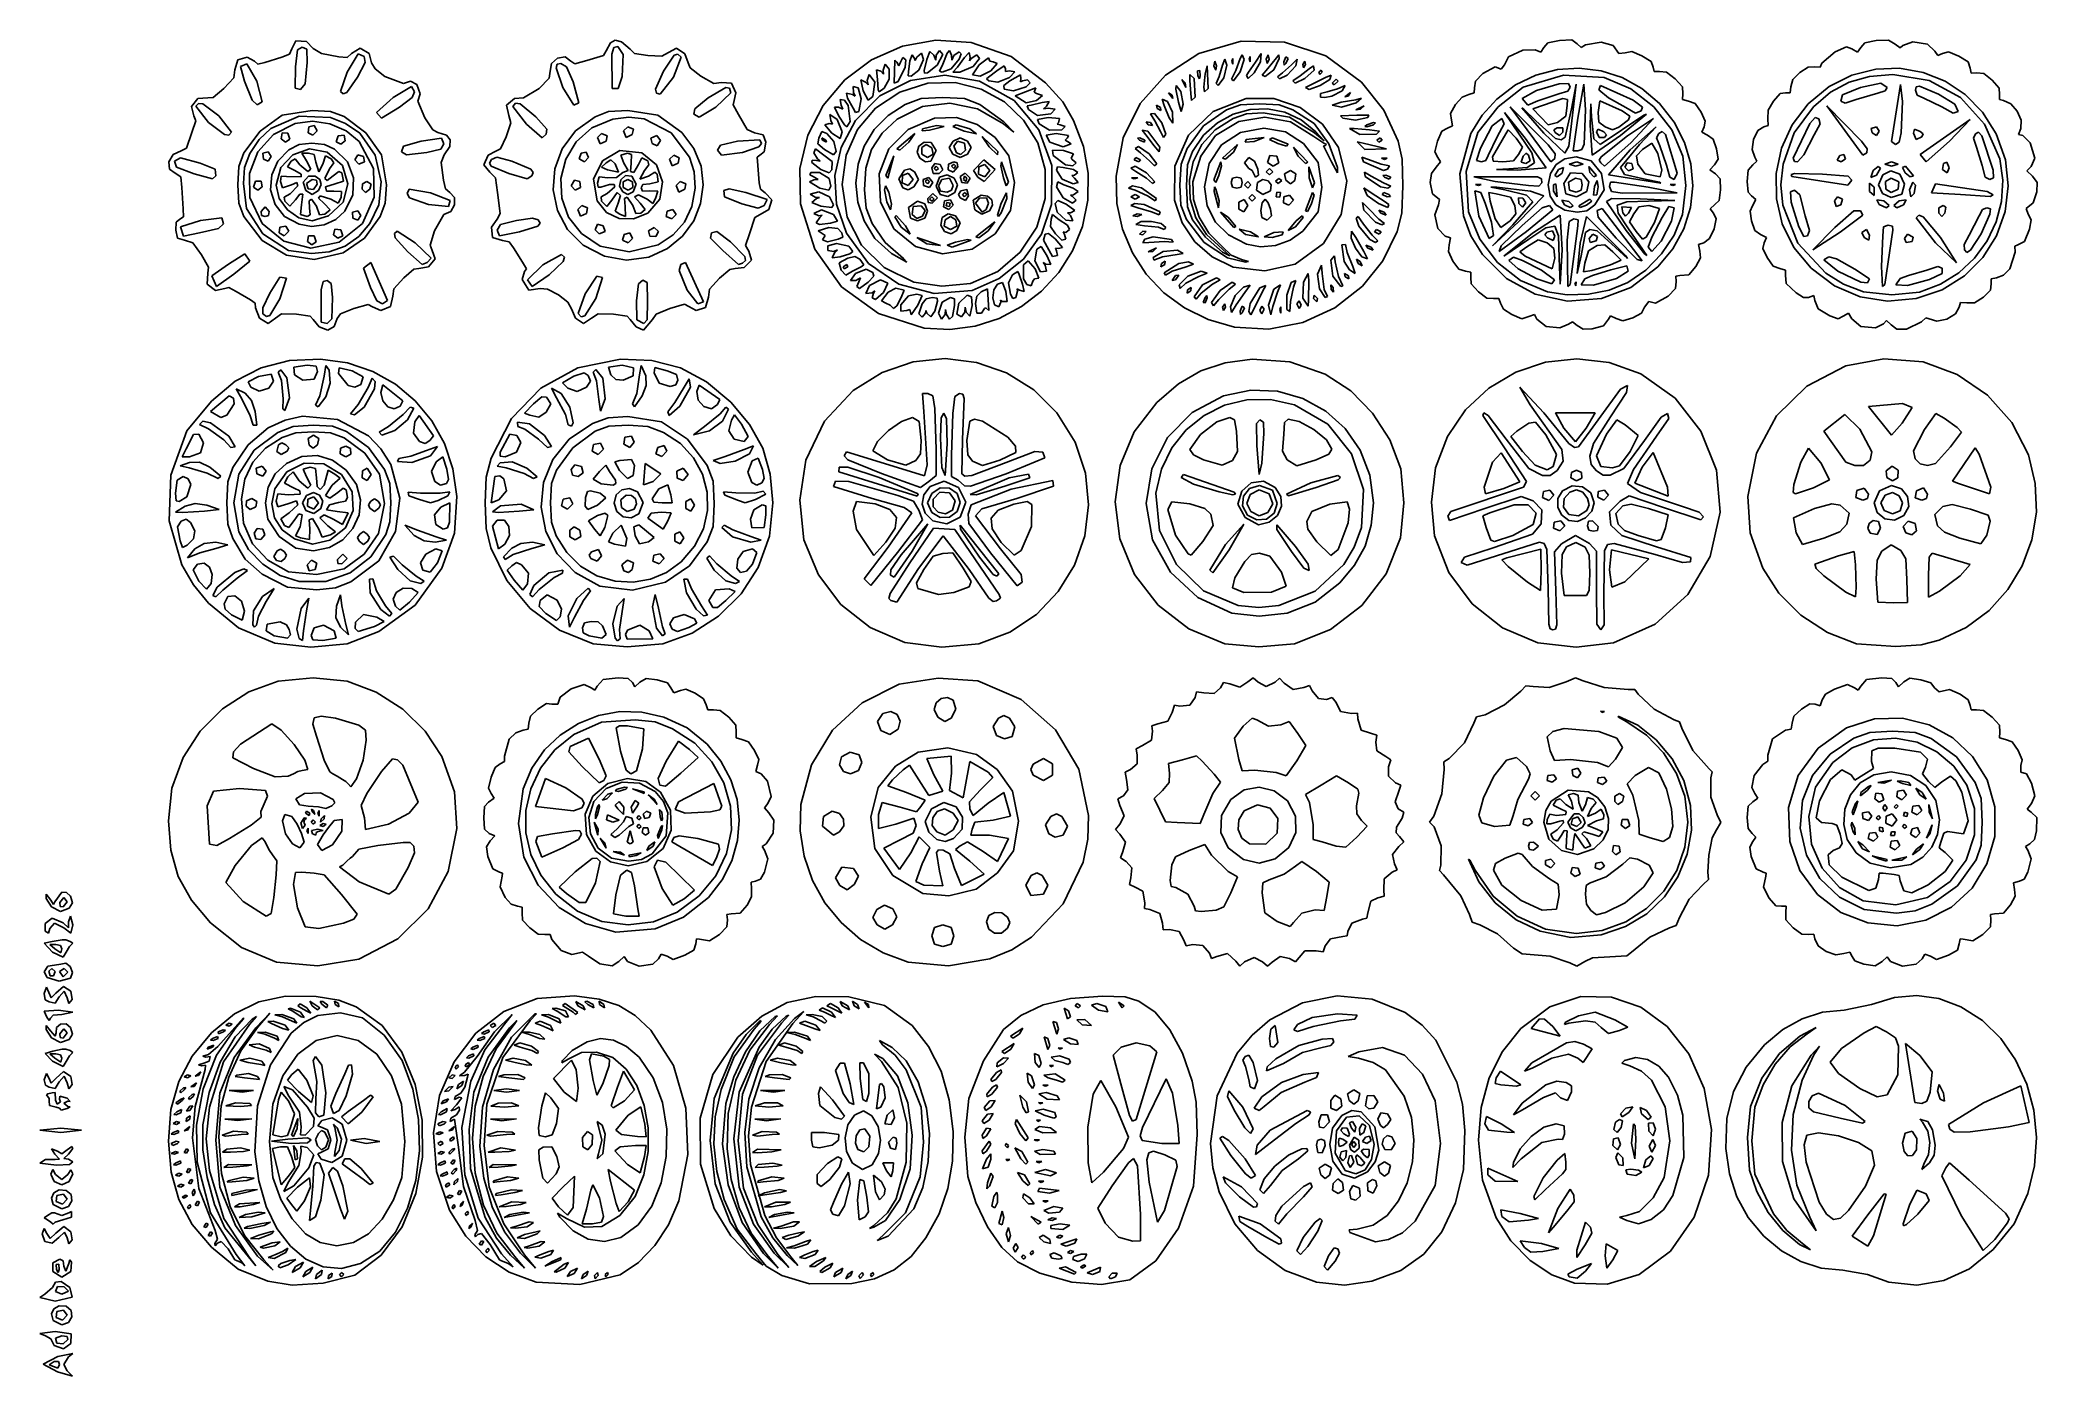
# Model space of a CAD drawing. Extents: x 1.4 to 78.7, y 1.5 to 53.2.
import ezdxf

# ---------------------------------------------------------------- set-up
doc = ezdxf.new("R2010")
doc.units = 0

msp = doc.modelspace()

# ---------------------------------------------------------------- linework, layer by layer
at = {"layer": 'Image'}
for p, q in [((10.748426, 52.560617), (11.039791, 52.676715)), ((11.039791, 52.676715), (11.129425, 52.873886)), ((11.129425, 52.873886), (11.294198, 53.182842)), ((11.347128, 52.841795), (11.27568, 52.182132)), ((11.294198, 53.182842), (11.699982, 53.161459)), ((11.537042, 52.944131), (11.347128, 52.841795)), ((11.717555, 52.866234), (11.537042, 52.944131)), ((11.699982, 53.161459), (11.960375, 52.895362)), ((11.723349, 52.351465), (11.717555, 52.866234)), ((11.960375, 52.895362), (12.277874, 52.691887)), ((12.277874, 52.691887), (12.953432, 52.573203)), ((13.274624, 52.546545), (13.442216, 52.702283)), ((13.703505, 52.681281), (13.275153, 51.970966)), ((13.442216, 52.702283), (13.782317, 52.899118)), ((13.934015, 52.578589), (13.703505, 52.681281)), ((13.782317, 52.899118), (14.124441, 52.694276)), ((14.124441, 52.694276), (14.217835, 52.334444)), ((22.561738, 52.419164), (23.199861, 52.616771)), ((23.199861, 52.616771), (23.305694, 52.801352)), ((23.305694, 52.801352), (23.472866, 53.111509)), ((23.472866, 53.111509), (23.6566, 53.217936)), ((23.607099, 52.929188), (23.530075, 52.67331)), ((23.530075, 52.67331), (23.534398, 51.346651)), ((23.761976, 52.969642), (23.607099, 52.929188)), ((23.6566, 53.217936), (23.903321, 53.153743)), ((23.962008, 52.651871), (23.761976, 52.969642)), ((23.903321, 53.153743), (24.237184, 52.859048)), ((23.921597, 51.802094), (23.962008, 52.651871)), ((24.237184, 52.859048), (24.40468, 52.696377)), ((24.40468, 52.696377), (24.921118, 52.616404)), ((24.921118, 52.616404), (25.462525, 52.597482)), ((25.462525, 52.597482), (25.716703, 52.730598)), ((25.941476, 52.633044), (25.527042, 52.014846)), ((25.716703, 52.730598), (26.026887, 52.901798)), ((26.083491, 52.674662), (25.941476, 52.633044)), ((26.026887, 52.901798), (26.356, 52.685854)), ((26.206986, 52.557885), (26.083491, 52.674662)), ((26.356, 52.685854), (26.488677, 52.334295)), ((33.588011, 52.452531), (34.778348, 52.980714)), ((34.778348, 52.980714), (36.079701, 53.216893)), ((35.15824, 52.643582), (35.073189, 52.414965)), ((35.249044, 52.499632), (35.15824, 52.643582)), ((35.518738, 52.710519), (35.333607, 52.549056)), ((35.593127, 52.462994), (35.518738, 52.710519)), ((35.848884, 52.772163), (35.727957, 52.459354)), ((36.001023, 52.632071), (35.848884, 52.772163)), ((36.079607, 52.436132), (36.001023, 52.632071)), ((36.084978, 52.626632), (36.079607, 52.436132)), ((36.079701, 53.216893), (37.448213, 53.119679)), ((36.217124, 52.815134), (36.084978, 52.626632)), ((36.13368, 52.241099), (36.344343, 52.654294)), ((36.344343, 52.654294), (36.217124, 52.815134)), ((36.513676, 52.710044), (36.344179, 52.286712)), ((36.598962, 52.813971), (36.513676, 52.710044)), ((36.688375, 52.626632), (36.598962, 52.813971)), ((36.693746, 52.436132), (36.688375, 52.626632)), ((36.769795, 52.625222), (36.693746, 52.436132)), ((36.974001, 52.765133), (36.769795, 52.625222)), ((37.05969, 52.683772), (36.974001, 52.765133)), ((36.977731, 52.47535), (37.05969, 52.683772)), ((37.369026, 52.732465), (37.183407, 52.541965)), ((37.404337, 52.541965), (37.369026, 52.732465)), ((37.660882, 52.647798), (37.445173, 52.499632)), ((37.448213, 53.119679), (38.991155, 52.579046)), ((37.772388, 52.505593), (37.660882, 52.647798)), ((44.971426, 51.858525), (46.264187, 52.690181)), ((46.264187, 52.690181), (47.904643, 53.173274)), ((47.943662, 52.647799), (47.858995, 52.498379)), ((47.904643, 53.173274), (49.583344, 53.136484)), ((48.018865, 52.468508), (47.943662, 52.647799)), ((48.681076, 52.700605), (48.453802, 52.355885)), ((48.650394, 52.370906), (48.681076, 52.700605)), ((48.951734, 52.647799), (48.874994, 52.478466)), ((48.984193, 52.478466), (48.951734, 52.647799)), ((49.360072, 52.642817), (49.272181, 52.524078)), ((49.378014, 52.506129), (49.360072, 52.642817)), ((49.583344, 53.136484), (51.175917, 52.601547)), ((51.175917, 52.601547), (52.557989, 51.5902)), ((58.260525, 52.563177), (58.805561, 52.826214)), ((58.805561, 52.826214), (59.291246, 52.835371)), ((59.291246, 52.835371), (59.508312, 52.745538)), ((59.508312, 52.745538), (59.624253, 52.93518)), ((59.624253, 52.93518), (59.782641, 53.112533)), ((59.782641, 53.112533), (60.231174, 53.199391)), ((60.231174, 53.199391), (60.70266, 53.221588)), ((60.70266, 53.221588), (60.915754, 53.069803)), ((60.915754, 53.069803), (61.071955, 52.926359)), ((61.071955, 52.926359), (61.235722, 53.028256)), ((61.235722, 53.028256), (61.840852, 53.135525)), ((61.840852, 53.135525), (62.306366, 53.008189)), ((62.306366, 53.008189), (62.531745, 52.699292)), ((62.531745, 52.699292), (62.776434, 52.71899)), ((62.776434, 52.71899), (63.026491, 52.777083)), ((63.026491, 52.777083), (63.425289, 52.61173)), ((63.425289, 52.61173), (63.776891, 52.390939)), ((70.394887, 52.325017), (70.911308, 52.765087)), ((70.911308, 52.765087), (71.349416, 52.951721)), ((71.349416, 52.951721), (71.552975, 52.87092)), ((71.552975, 52.87092), (71.76942, 52.743891)), ((71.76942, 52.743891), (71.900896, 52.93518)), ((71.900896, 52.93518), (72.057948, 53.112157)), ((72.057948, 53.112157), (72.497573, 53.198201)), ((72.497573, 53.198201), (72.968381, 53.2174)), ((72.968381, 53.2174), (73.228991, 53.059519)), ((73.228991, 53.059519), (73.420985, 52.913704)), ((73.420985, 52.913704), (73.523425, 53.008164)), ((73.523425, 53.008164), (73.919336, 53.147358)), ((73.919336, 53.147358), (74.485774, 53.057049)), ((74.485774, 53.057049), (74.766023, 52.793202)), ((74.766023, 52.793202), (74.888229, 52.617376)), ((74.888229, 52.617376), (75.067899, 52.690451)), ((75.067899, 52.690451), (75.2987, 52.761803)), ((75.2987, 52.761803), (75.69867, 52.597393)), ((8.884773, 51.75962), (8.929306, 52.062848)), ((8.929306, 52.062848), (9.043926, 52.449926)), ((9.043926, 52.449926), (9.406035, 52.557061)), ((9.38736, 52.295296), (9.14202, 52.188792)), ((9.14202, 52.188792), (9.29767, 51.621794)), ((9.782936, 51.628273), (9.38736, 52.295296)), ((9.406035, 52.557061), (9.689612, 52.400866)), ((9.689612, 52.400866), (9.82236, 52.282199)), ((9.82236, 52.282199), (10.092496, 52.354223)), ((10.092496, 52.354223), (10.748426, 52.560617)), ((11.27568, 52.182132), (11.259509, 51.356633)), ((11.653122, 51.525966), (11.723349, 52.351465)), ((12.953432, 52.573203), (13.274624, 52.546545)), ((13.275153, 51.970966), (13.012024, 51.21928)), ((13.680372, 51.779966), (13.978688, 52.352899)), ((13.978688, 52.352899), (13.934015, 52.578589)), ((14.217835, 52.334444), (14.35453, 52.097013)), ((14.35453, 52.097013), (14.732397, 51.804033)), ((21.101957, 51.744452), (21.140521, 52.007262)), ((21.140521, 52.007262), (21.189538, 52.312114)), ((21.189538, 52.312114), (21.421799, 52.520549)), ((21.411573, 52.277718), (21.372486, 52.147664)), ((21.372486, 52.147664), (21.633494, 51.376777)), ((21.557915, 52.309132), (21.411573, 52.277718)), ((21.421799, 52.520549), (21.714522, 52.571824)), ((21.770892, 52.18316), (21.557915, 52.309132)), ((21.714522, 52.571824), (21.944926, 52.405201)), ((22.032956, 51.596551), (21.770892, 52.18316)), ((21.944926, 52.405201), (22.090084, 52.291935)), ((22.090084, 52.291935), (22.561738, 52.419164)), ((25.527042, 52.014846), (25.223502, 51.311452)), ((25.919882, 51.775618), (26.206986, 52.557885)), ((26.488677, 52.334295), (26.559145, 52.135639)), ((26.559145, 52.135639), (26.976552, 51.821869)), ((32.552545, 51.673731), (33.588011, 52.452531)), ((33.489776, 51.885799), (33.419751, 51.652966)), ((33.709867, 51.580077), (33.489776, 51.885799)), ((33.946737, 52.00607), (33.77918, 52.069713)), ((33.77918, 52.069713), (33.811816, 51.686216)), ((34.042984, 51.898827), (33.946737, 52.00607)), ((34.113544, 52.277492), (34.039645, 52.04741)), ((34.039645, 52.04741), (34.042984, 51.898827)), ((34.263329, 52.093953), (34.113544, 52.277492)), ((34.26359, 51.70613), (34.263329, 52.093953)), ((34.481679, 52.436132), (34.460512, 51.54843)), ((34.566345, 52.356462), (34.481679, 52.436132)), ((34.641603, 52.224466), (34.566345, 52.356462)), ((34.617169, 51.61193), (34.893654, 52.171561)), ((34.705103, 52.363519), (34.641603, 52.224466)), ((34.799179, 52.539908), (34.705103, 52.363519)), ((34.907462, 52.454472), (34.799179, 52.539908)), ((34.893654, 52.171561), (34.907462, 52.454472)), ((35.018748, 51.983093), (35.006035, 51.829421)), ((35.006035, 51.829421), (35.116763, 51.81376)), ((35.073189, 52.414965), (35.018748, 51.983093)), ((36.422714, 51.850986), (35.097938, 51.651579)), ((35.116763, 51.81376), (35.420131, 52.055132)), ((35.270776, 52.428106), (35.249044, 52.499632)), ((35.333607, 52.549056), (35.270776, 52.428106)), ((35.420131, 52.055132), (35.593127, 52.462994)), ((35.420131, 52.055132), (35.420131, 52.055132)), ((35.727957, 52.459354), (35.625191, 52.040143)), ((35.625191, 52.040143), (35.631589, 51.933189)), ((35.631589, 51.933189), (35.753155, 51.944738)), ((35.753155, 51.944738), (36.133677, 52.241099)), ((36.133677, 52.241099), (36.13368, 52.241099)), ((36.344179, 52.286712), (36.22234, 52.017543)), ((36.22234, 52.017543), (36.325341, 51.970466)), ((36.325341, 51.970466), (36.664655, 52.102605)), ((37.772202, 51.621181), (36.422714, 51.850986)), ((36.664655, 52.102605), (36.977731, 52.47535)), ((36.664655, 52.102605), (36.664655, 52.102605)), ((36.91167, 52.160966), (36.738159, 51.970466)), ((36.738159, 51.970466), (37.000422, 51.970466)), ((37.183407, 52.541965), (36.91167, 52.160966)), ((37.000422, 51.970466), (37.52318, 52.189658)), ((37.377822, 52.41118), (37.404337, 52.541965)), ((37.445173, 52.499632), (37.377822, 52.41118)), ((37.749018, 52.255466), (37.501129, 51.864632)), ((37.501129, 51.864632), (37.788476, 51.813282)), ((37.52318, 52.189658), (37.772388, 52.505593)), ((37.52318, 52.189658), (37.52318, 52.189658)), ((38.118589, 52.523117), (37.749018, 52.255466)), ((37.788476, 51.813282), (38.200512, 52.020325)), ((38.438907, 52.025307), (38.11756, 51.777753)), ((38.165939, 52.395844), (38.118589, 52.523117)), ((38.291558, 52.369236), (38.165939, 52.395844)), ((38.200512, 52.020325), (38.451023, 52.31308)), ((38.200512, 52.020325), (38.200512, 52.020325)), ((38.451023, 52.31308), (38.291558, 52.369236)), ((38.715917, 52.217472), (38.438907, 52.025307)), ((38.768683, 52.096419), (38.715917, 52.217472)), ((38.772792, 52.005566), (38.768683, 52.096419)), ((38.928957, 52.020931), (38.772792, 52.005566)), ((38.926311, 51.766348), (39.131643, 51.986168)), ((39.131643, 51.986168), (38.928957, 52.020931)), ((39.348534, 51.866045), (38.945541, 51.641903)), ((38.991155, 52.579046), (40.326534, 51.559316)), ((39.369506, 51.722963), (39.348534, 51.866045)), ((43.984361, 50.758105), (44.971426, 51.858525)), ((46.078018, 51.722033), (45.909832, 51.883023)), ((45.909832, 51.883023), (45.919377, 51.653848)), ((46.300149, 52.033538), (46.204292, 52.029118)), ((46.204292, 52.029118), (46.224669, 51.834418)), ((46.224669, 51.834418), (46.283107, 51.719202)), ((46.283107, 51.719202), (46.318813, 51.828928)), ((46.30016, 52.033539), (46.300149, 52.033538)), ((46.318813, 51.828928), (46.30016, 52.033539)), ((46.503174, 51.906967), (46.450967, 51.398967)), ((46.588997, 52.224466), (46.503174, 51.906967)), ((46.622271, 51.342392), (46.588997, 52.224466)), ((46.875456, 52.3938), (46.842997, 52.224466)), ((46.842997, 52.224466), (46.919736, 52.055133)), ((46.952195, 52.224466), (46.875456, 52.3938)), ((46.919736, 52.055133), (46.952195, 52.224466)), ((46.952195, 52.224466), (46.952195, 52.224466)), ((47.178663, 52.245633), (47.054663, 51.801133)), ((47.266329, 52.478466), (47.178663, 52.245633)), ((47.228317, 51.756081), (47.346727, 52.244221)), ((47.346727, 52.244221), (47.266329, 52.478466)), ((47.689662, 52.033019), (47.530843, 51.696331)), ((47.576402, 52.499633), (47.533699, 52.3938)), ((47.533699, 52.3938), (47.576402, 52.287966)), ((47.576402, 52.287966), (47.576402, 52.499633)), ((47.576402, 52.499633), (47.576402, 52.499633)), ((47.609136, 51.6318), (47.861276, 51.991633)), ((47.858995, 52.498379), (47.689662, 52.033019)), ((47.861276, 51.991633), (48.018865, 52.468508)), ((47.861276, 51.991633), (47.861276, 51.991633)), ((48.190108, 51.970466), (48.112995, 51.843467)), ((48.112995, 51.843467), (48.166727, 51.729584)), ((48.166727, 51.729584), (48.40293, 51.945229)), ((48.453802, 52.355885), (48.190108, 51.970466)), ((48.253735, 52.584299), (48.211031, 52.478466)), ((48.211031, 52.478466), (48.253735, 52.372633)), ((48.253735, 52.372633), (48.253735, 52.584299)), ((48.253735, 52.584299), (48.253735, 52.584299)), ((48.40293, 51.945229), (48.650394, 52.370906)), ((48.40293, 51.945229), (48.40293, 51.945229)), ((48.938494, 52.115399), (48.719862, 51.854355)), ((48.719862, 51.854355), (48.825133, 51.801133)), ((48.825133, 51.801133), (49.1638, 52.061629)), ((48.874994, 52.478466), (48.907453, 52.309133)), ((48.907453, 52.309133), (48.984193, 52.478466)), ((49.272181, 52.524078), (48.938494, 52.115399)), ((48.984193, 52.478466), (48.984193, 52.478466)), ((49.1638, 52.061629), (49.378014, 52.506129)), ((49.1638, 52.061629), (49.1638, 52.061629)), ((49.505517, 51.953021), (49.306708, 51.798948)), ((49.385973, 51.716467), (49.686632, 51.85604)), ((49.853919, 52.262944), (49.505517, 51.953021)), ((49.636993, 52.563133), (49.553623, 52.372633)), ((49.553623, 52.372633), (49.570821, 52.244604)), ((49.570821, 52.244604), (49.636993, 52.309133)), ((49.720363, 52.499633), (49.636993, 52.563133)), ((49.636993, 52.309133), (49.720363, 52.499633)), ((49.686632, 51.85604), (50.013027, 52.222164)), ((49.686632, 51.85604), (49.686632, 51.85604)), ((49.720363, 52.499633), (49.720363, 52.499633)), ((50.072238, 52.478466), (49.853919, 52.262944)), ((50.189935, 51.82766), (49.907087, 51.635151)), ((50.013027, 52.222164), (50.072238, 52.478466)), ((50.53766, 52.097341), (50.189935, 51.82766)), ((50.365718, 52.3938), (50.283708, 52.2668)), ((50.283708, 52.2668), (50.316982, 52.1398)), ((50.316982, 52.1398), (50.398992, 52.2668)), ((50.398992, 52.2668), (50.365718, 52.3938)), ((50.368904, 51.724034), (50.735083, 52.051192)), ((50.398992, 52.2668), (50.398992, 52.2668)), ((50.707364, 52.224466), (50.53766, 52.097341)), ((50.735083, 52.051192), (50.707364, 52.224466)), ((50.996656, 52.055133), (50.906992, 51.970466)), ((50.906992, 51.970466), (50.944327, 51.8858)), ((50.944327, 51.8858), (51.033991, 51.970466)), ((51.033991, 51.970466), (50.996656, 52.055133)), ((51.033991, 51.970466), (51.033991, 51.970466)), ((51.381656, 51.862692), (51.171524, 51.768332)), ((51.337856, 51.684783), (51.381656, 51.862692)), ((56.979385, 51.619851), (57.267144, 51.917181)), ((57.267144, 51.917181), (57.740488, 52.18435)), ((57.740488, 52.18435), (57.976657, 52.088408)), ((57.976657, 52.088408), (58.103657, 52.255789)), ((58.103657, 52.255789), (58.260525, 52.563177)), ((59.315464, 51.857374), (58.525415, 51.477115)), ((58.823834, 51.398802), (60.390685, 51.860388)), ((60.147213, 52.075312), (59.315464, 51.857374)), ((60.996844, 52.131609), (60.147213, 52.075312)), ((60.390685, 51.860388), (61.967119, 51.768103)), ((61.84054, 52.026945), (60.996844, 52.131609)), ((62.654484, 51.762001), (61.84054, 52.026945)), ((63.776891, 52.390939), (63.860983, 52.170124)), ((63.860983, 52.170124), (63.900888, 51.993346)), ((63.900888, 51.993346), (64.105289, 51.998161)), ((64.105289, 51.998161), (64.370952, 51.974987)), ((64.370952, 51.974987), (64.705921, 51.718061)), ((69.262056, 51.686265), (69.53631, 51.962435)), ((69.53631, 51.962435), (69.858358, 52.17122)), ((69.858358, 52.17122), (70.122395, 52.18299)), ((70.122395, 52.18299), (70.328604, 52.173548)), ((70.328604, 52.173548), (70.394887, 52.325017)), ((71.557908, 51.859693), (70.676633, 51.41964)), ((72.477454, 52.091954), (71.557908, 51.859693)), ((72.240347, 51.808908), (73.144211, 51.88373)), ((73.405733, 52.124781), (72.477454, 52.091954)), ((73.144211, 51.88373), (74.550824, 51.652761)), ((74.313207, 51.96653), (73.405733, 52.124781)), ((75.17034, 51.625557), (74.313207, 51.96653)), ((75.69867, 52.597393), (76.059478, 52.3741)), ((76.059478, 52.3741), (76.137626, 52.134342)), ((76.137626, 52.134342), (76.176785, 51.934717)), ((76.176785, 51.934717), (76.397235, 51.941954)), ((76.397235, 51.941954), (76.670494, 51.92561)), ((76.670494, 51.92561), (76.992333, 51.66628)), ((8.089681, 50.98761), (8.50118, 51.338929)), ((8.50118, 51.338929), (8.884773, 51.75962)), ((9.29767, 51.621794), (9.59768, 50.890967)), ((9.983423, 50.830064), (9.782936, 51.628273)), ((11.259509, 51.356633), (11.47296, 51.29722)), ((11.47296, 51.29722), (11.653121, 51.525966)), ((11.653121, 51.525966), (11.653122, 51.525966)), ((13.012024, 51.21928), (13.120591, 51.12975)), ((13.120591, 51.12975), (13.25922, 51.185845)), ((13.25922, 51.185845), (13.680372, 51.779966)), ((13.680372, 51.779966), (13.680372, 51.779966)), ((14.732397, 51.804033), (15.451722, 51.540434)), ((15.769602, 51.420607), (15.057514, 50.986119)), ((15.451722, 51.540434), (15.732152, 51.625692)), ((15.732152, 51.625692), (15.975989, 51.498751)), ((15.879839, 51.207433), (15.769602, 51.420607)), ((15.794292, 50.985956), (15.879839, 51.207433)), ((15.975989, 51.498751), (16.105337, 51.135384)), ((16.105337, 51.135384), (16.01255, 50.851749)), ((20.109608, 50.973694), (20.706056, 51.335441)), ((20.706056, 51.335441), (21.101957, 51.744452)), ((21.633494, 51.376777), (22.05183, 50.700467)), ((22.25174, 50.792218), (22.032956, 51.596551)), ((23.534398, 51.346651), (23.766888, 51.346168)), ((23.766888, 51.346168), (23.921597, 51.802094)), ((23.921597, 51.802094), (23.921597, 51.802094)), ((25.223502, 51.311452), (25.253068, 51.166463)), ((25.253068, 51.166463), (25.398534, 51.124699)), ((25.398534, 51.124699), (25.919882, 51.775618)), ((25.919882, 51.775618), (25.919882, 51.775618)), ((26.976552, 51.821869), (27.473581, 51.536683)), ((27.93647, 51.381099), (27.256005, 50.976639)), ((27.473581, 51.536683), (27.780585, 51.568356)), ((27.558426, 50.615801), (28.129925, 51.178242)), ((27.780585, 51.568356), (28.163204, 51.544414)), ((28.08559, 51.353628), (27.93647, 51.381099)), ((28.129925, 51.178242), (28.08559, 51.353628)), ((28.163204, 51.544414), (28.334029, 51.179184)), ((28.334029, 51.179184), (28.265431, 50.875397)), ((31.715806, 50.685701), (32.552545, 51.673731)), ((32.848252, 51.109922), (32.614742, 51.16657)), ((32.614742, 51.16657), (32.649939, 50.967073)), ((32.946639, 51.045847), (32.848252, 51.109922)), ((33.0729, 51.364508), (32.880163, 51.424551)), ((32.880163, 51.424551), (32.886646, 51.182162)), ((32.886646, 51.182162), (32.946639, 51.045847)), ((33.907651, 51.057589), (32.961626, 50.103646)), ((33.187918, 50.937334), (33.0729, 51.364508)), ((33.351185, 51.589333), (33.168198, 51.681632)), ((33.168198, 51.681632), (33.256549, 51.255944)), ((33.256549, 51.255944), (33.454989, 50.89293)), ((33.450752, 51.477537), (33.351185, 51.589333)), ((33.419751, 51.652966), (33.450752, 51.477537)), ((33.632034, 51.033567), (33.709867, 51.580077)), ((33.744796, 50.584902), (34.686183, 51.205048)), ((33.811816, 51.686216), (33.845976, 51.291996)), ((33.845976, 51.291996), (33.877243, 51.21223)), ((33.877243, 51.21223), (34.077542, 51.356633)), ((35.097938, 51.651579), (33.907651, 51.057589)), ((34.077542, 51.356633), (34.26359, 51.70613)), ((34.077542, 51.356633), (34.077542, 51.356633)), ((34.460512, 51.54843), (34.617169, 51.61193)), ((34.617169, 51.61193), (34.617169, 51.61193)), ((34.686183, 51.205048), (35.762346, 51.545418)), ((35.762346, 51.545418), (36.826751, 51.571888)), ((36.826751, 51.571888), (37.832064, 51.319135)), ((39.104258, 50.871271), (37.772202, 51.621181)), ((37.832064, 51.319135), (38.730949, 50.821839)), ((38.11756, 51.777753), (38.03941, 51.721402)), ((38.03941, 51.721402), (38.122375, 51.635948)), ((38.122375, 51.635948), (38.476382, 51.588417)), ((38.476382, 51.588417), (38.926345, 51.766348)), ((38.945541, 51.641903), (38.706185, 51.45733)), ((38.706185, 51.45733), (38.728445, 51.319276)), ((38.728445, 51.319276), (39.086928, 51.244309)), ((38.926345, 51.766348), (38.926311, 51.766348)), ((39.086928, 51.244309), (39.572094, 51.403958)), ((39.953049, 51.361034), (39.144536, 51.059425)), ((39.144536, 51.059425), (39.570221, 50.787827)), ((39.353357, 51.592776), (39.369506, 51.722963)), ((39.437625, 51.63425), (39.353357, 51.592776)), ((39.626606, 51.678916), (39.437625, 51.63425)), ((39.572094, 51.403958), (39.731006, 51.562503)), ((39.572094, 51.403958), (39.572094, 51.403958)), ((39.731006, 51.562503), (39.626606, 51.678916)), ((39.890036, 51.198745), (39.953049, 51.361034)), ((39.975689, 51.144711), (39.890036, 51.198745)), ((40.206171, 51.064376), (39.975689, 51.144711)), ((39.976219, 50.879424), (40.206171, 51.064376)), ((40.326534, 51.559316), (40.988635, 50.829809)), ((45.232633, 51.083514), (45.08679, 51.173813)), ((45.08679, 51.173813), (45.249696, 50.954468)), ((45.249696, 50.954468), (45.232631, 51.083514)), ((45.232631, 51.083514), (45.232633, 51.083514)), ((45.381017, 51.462467), (45.366676, 51.314301)), ((45.366676, 51.314301), (45.468927, 50.806301)), ((45.565847, 51.22229), (45.381017, 51.462467)), ((45.657665, 50.738818), (45.565847, 51.22229)), ((45.73845, 51.554385), (45.606479, 51.693503)), ((45.606479, 51.693503), (45.75437, 51.377801)), ((45.75437, 51.377801), (45.738442, 51.554385)), ((45.738442, 51.554385), (45.73845, 51.554385)), ((45.919377, 51.653848), (45.955778, 51.145849)), ((45.955778, 51.145849), (45.980115, 50.877838)), ((46.114272, 51.003726), (46.078018, 51.722033)), ((46.450967, 51.398967), (46.485161, 51.212281)), ((46.485161, 51.212281), (46.622271, 51.342392)), ((46.622271, 51.342392), (46.622271, 51.342392)), ((47.054663, 51.801133), (46.936676, 51.535801)), ((46.936676, 51.535801), (47.01665, 51.462467)), ((47.01665, 51.462467), (47.228317, 51.756081)), ((47.228317, 51.756081), (47.228317, 51.756081)), ((47.530843, 51.696331), (47.609136, 51.6318)), ((49.306708, 51.798948), (49.385973, 51.716467)), ((49.907087, 51.635151), (49.986833, 51.547134)), ((49.986833, 51.547134), (50.368904, 51.724034)), ((50.368904, 51.724034), (50.368904, 51.724034)), ((50.70534, 51.539094), (50.398992, 51.373821)), ((50.398992, 51.373821), (50.533286, 51.303147)), ((50.533286, 51.303147), (50.960046, 51.455511)), ((51.171524, 51.768332), (50.70534, 51.539094)), ((50.960046, 51.455511), (51.337856, 51.684783)), ((50.960046, 51.455511), (50.960046, 51.455511)), ((50.974042, 51.145658), (50.96837, 51.005977)), ((51.234471, 51.208467), (50.974042, 51.145658)), ((51.631642, 51.332775), (51.234471, 51.208467)), ((51.417195, 51.039134), (51.812437, 51.248125)), ((51.579032, 51.700592), (51.430866, 51.552425)), ((51.430866, 51.552425), (51.504949, 51.478342)), ((51.504949, 51.478342), (51.653116, 51.626509)), ((51.653116, 51.626509), (51.579032, 51.700592)), ((51.927616, 51.458016), (51.631642, 51.332775)), ((51.653116, 51.626509), (51.653116, 51.626509)), ((51.812437, 51.248125), (51.927616, 51.458016)), ((52.142335, 51.186677), (51.92299, 51.023771)), ((52.052035, 51.040834), (52.142335, 51.186679)), ((52.142335, 51.186679), (52.142335, 51.186677)), ((52.557989, 51.5902), (53.424868, 50.504914)), ((56.459919, 51.007441), (56.715874, 51.106859)), ((56.715874, 51.106859), (56.923988, 51.167374)), ((56.923988, 51.167374), (56.937698, 51.368857)), ((56.937698, 51.368857), (56.979385, 51.619851)), ((58.525415, 51.477115), (57.800882, 50.933855)), ((57.860638, 50.62932), (58.823834, 51.398802)), ((59.344121, 51.26387), (58.780982, 50.959838)), ((60.218017, 51.52031), (59.344121, 51.26387)), ((59.391756, 50.867807), (60.206849, 51.128822)), ((60.206849, 51.128822), (60.55799, 51.238272)), ((60.576864, 51.535492), (60.218017, 51.52031)), ((60.55799, 51.238272), (60.643646, 51.396609)), ((60.643646, 51.396609), (60.576864, 51.535492)), ((60.588282, 49.112969), (60.879043, 51.509292)), ((60.879043, 51.509292), (60.690263, 50.551039)), ((61.172812, 51.512888), (60.935063, 50.186445)), ((61.234949, 50.519016), (61.172812, 51.512888)), ((61.821376, 51.462466), (61.759588, 51.283182)), ((61.759588, 51.283182), (62.125311, 50.973294)), ((63.087895, 50.883174), (61.821376, 51.462466)), ((61.967119, 51.768103), (62.989561, 51.33236)), ((63.414857, 51.337457), (62.654484, 51.762001)), ((62.989561, 51.33236), (63.881331, 50.636157)), ((64.097843, 50.753993), (63.414857, 51.337457)), ((64.705921, 51.718061), (64.991433, 51.402003)), ((64.991433, 51.402003), (65.00649, 51.135222)), ((65.00649, 51.135222), (64.9996, 50.915187)), ((68.5168, 50.856287), (68.772316, 51.145476)), ((68.772316, 51.145476), (68.989377, 51.172174)), ((68.989377, 51.172174), (69.162315, 51.173839)), ((69.162315, 51.173839), (69.194969, 51.40435)), ((69.194969, 51.40435), (69.262056, 51.686265)), ((70.676633, 51.41964), (69.856734, 50.747029)), ((70.067823, 50.636681), (70.728272, 51.195971)), ((70.728272, 51.195971), (71.443741, 51.583184)), ((71.194101, 51.097468), (71.125975, 50.847137)), ((71.890844, 51.380564), (71.194101, 51.097468)), ((71.443741, 51.583184), (72.240347, 51.808908)), ((71.715444, 50.914361), (72.560464, 51.165296)), ((72.670741, 51.545503), (71.890844, 51.380564)), ((72.560464, 51.165295), (72.844493, 51.245225)), ((72.560464, 51.165296), (72.560464, 51.165295)), ((72.920297, 51.385242), (72.670741, 51.545503)), ((72.844493, 51.245225), (72.920297, 51.385242)), ((73.440692, 51.500566), (73.089524, 49.282302)), ((73.510466, 50.841918), (73.440692, 51.500566)), ((74.050424, 51.40215), (74.020962, 51.269907)), ((74.020962, 51.269907), (74.084962, 51.08785)), ((74.174123, 51.427143), (74.050424, 51.40215)), ((74.084962, 51.08785), (74.338462, 50.970673)), ((74.916121, 51.11986), (74.174123, 51.427143)), ((74.550824, 51.652761), (75.75961, 50.990979)), ((75.536783, 50.740553), (74.916121, 51.11986)), ((75.947594, 51.110219), (75.17034, 51.625557)), ((76.615431, 50.428872), (75.947594, 51.110219)), ((76.992333, 51.66628), (77.255273, 51.356149)), ((77.255273, 51.356149), (77.276328, 51.104243)), ((77.276328, 51.104243), (77.268685, 50.909832)), ((7.243307, 50.639942), (7.493168, 50.951489)), ((7.336788, 50.287365), (7.243307, 50.639942)), ((7.414172, 50.085018), (7.336788, 50.287365)), ((7.517298, 50.76546), (7.416343, 50.651215)), ((7.416343, 50.651215), (7.905833, 50.020211)), ((7.493168, 50.951489), (7.878906, 50.985027)), ((7.691129, 50.745338), (7.517298, 50.76546)), ((8.310259, 50.280059), (7.691129, 50.745338)), ((7.878906, 50.985027), (8.089681, 50.98761)), ((8.799749, 49.649054), (8.310259, 50.280059)), ((9.59768, 50.890967), (9.793859, 50.706598)), ((9.793859, 50.706598), (9.983423, 50.830064)), ((10.756651, 50.303862), (9.908542, 49.690032)), ((9.983423, 50.830064), (9.983423, 50.830064)), ((11.918041, 50.488373), (10.756651, 50.303862)), ((12.630142, 50.447894), (11.918041, 50.488373)), ((13.156251, 50.254938), (12.630142, 50.447894)), ((15.057514, 50.986119), (14.415705, 50.412429)), ((14.415705, 50.412429), (14.602973, 50.192468)), ((14.602973, 50.192468), (15.301216, 50.613448)), ((15.301216, 50.613448), (15.794292, 50.985956)), ((15.301216, 50.613448), (15.301216, 50.613448)), ((16.01255, 50.851749), (16.280592, 50.208446)), ((19.450796, 50.692374), (19.750664, 50.955026)), ((19.534935, 50.299313), (19.450796, 50.692374)), ((19.615774, 50.013014), (19.534935, 50.299313)), ((19.795769, 50.767008), (19.689377, 50.641789)), ((19.689377, 50.641789), (20.2212, 49.965196)), ((19.750664, 50.955026), (20.109608, 50.973694)), ((19.972316, 50.74653), (19.795769, 50.767008)), ((20.584035, 50.247241), (19.972316, 50.74653)), ((22.05183, 50.700467), (22.25174, 50.792218)), ((22.25174, 50.792218), (22.25174, 50.792218)), ((23.403599, 50.448168), (22.882361, 50.246209)), ((24.152359, 50.48708), (23.403599, 50.448168)), ((25.308062, 50.313308), (24.152359, 50.48708)), ((26.234836, 49.64278), (25.308062, 50.313308)), ((26.744224, 50.557892), (26.702666, 50.342534)), ((26.702666, 50.342534), (26.914123, 50.230078)), ((27.256005, 50.976639), (26.744224, 50.557892)), ((26.914123, 50.230078), (27.558426, 50.615801)), ((27.558426, 50.615801), (27.558426, 50.615801)), ((28.265431, 50.875397), (28.222757, 50.713464)), ((28.222757, 50.713464), (28.436354, 50.337302)), ((28.436354, 50.337302), (28.771332, 49.754501)), ((31.12165, 49.529828), (31.715806, 50.685701)), ((32.250937, 50.13731), (31.973644, 50.336784)), ((31.973644, 50.336784), (32.013725, 50.096551)), ((32.306838, 50.623178), (32.156836, 50.621432)), ((32.156836, 50.621432), (32.316615, 50.268892)), ((32.478279, 50.534267), (32.306838, 50.623178)), ((32.534179, 50.892511), (32.372344, 50.916663)), ((32.372344, 50.916663), (32.414955, 50.692062)), ((32.414955, 50.692062), (32.478279, 50.534267)), ((32.677971, 50.683858), (32.534179, 50.892511)), ((32.649939, 50.967073), (32.868524, 50.585277)), ((32.753579, 50.065468), (32.677971, 50.683858)), ((32.868524, 50.585277), (32.968004, 50.405734)), ((32.968004, 50.405734), (33.095084, 50.455102)), ((33.041769, 49.755295), (33.744796, 50.584902)), ((33.095084, 50.455102), (33.187918, 50.937334)), ((33.187918, 50.937334), (33.187918, 50.937334)), ((33.454989, 50.89293), (33.632034, 51.033567)), ((33.632034, 51.033567), (33.632034, 51.033567)), ((34.224214, 50.293656), (33.69282, 49.747597)), ((34.891902, 50.721154), (34.224214, 50.293656)), ((34.577818, 50.151899), (35.557283, 50.644638)), ((35.504157, 50.955695), (34.891902, 50.721154)), ((36.346124, 50.9968), (35.504157, 50.955695)), ((35.557283, 50.644638), (36.616796, 50.776063)), ((37.185521, 50.956168), (36.346124, 50.9968)), ((36.616796, 50.776063), (37.686506, 50.549302)), ((37.785455, 50.726177), (37.185521, 50.956168)), ((37.686506, 50.549302), (38.696563, 49.967482)), ((38.715007, 50.053254), (37.785455, 50.726177)), ((38.730949, 50.821839), (39.476072, 50.11468)), ((40.063276, 49.737661), (39.104258, 50.871271)), ((39.570221, 50.787827), (39.976234, 50.879424)), ((39.768637, 50.700467), (39.611832, 50.672942)), ((39.611832, 50.672942), (39.664365, 50.533733)), ((39.664365, 50.533733), (40.016542, 50.300852)), ((40.193047, 50.798887), (39.768637, 50.700467)), ((39.976234, 50.879424), (39.976219, 50.879424)), ((40.016542, 50.300852), (40.53492, 50.361643)), ((40.459803, 50.837515), (40.193047, 50.798887)), ((40.252197, 50.55408), (40.359824, 50.655961)), ((40.420268, 50.579029), (40.252197, 50.55408)), ((40.359824, 50.655961), (40.459803, 50.837515)), ((40.69669, 50.53613), (40.420268, 50.579029)), ((40.53492, 50.361643), (40.69669, 50.53613)), ((40.53492, 50.361643), (40.53492, 50.361643)), ((40.988635, 50.829809), (41.408544, 50.107801)), ((43.335092, 49.436432), (43.984361, 50.758105)), ((44.545964, 50.367708), (44.388217, 50.360176)), ((44.388217, 50.360176), (44.55279, 50.092821)), ((44.826808, 50.016154), (44.545964, 50.367708)), ((44.772148, 50.610169), (44.626302, 50.700468)), ((44.626302, 50.700468), (44.643367, 50.571422)), ((44.643367, 50.571422), (44.785476, 50.483035)), ((44.772151, 50.610169), (44.772148, 50.610169)), ((44.785476, 50.483035), (44.772151, 50.610169)), ((45.044481, 50.838175), (44.844522, 50.931546)), ((44.844522, 50.931546), (44.922923, 50.686648)), ((44.922923, 50.686648), (45.107586, 50.205267)), ((45.239888, 50.425836), (45.044481, 50.838175)), ((45.249061, 50.003998), (45.23988, 50.425836)), ((45.23988, 50.425836), (45.239888, 50.425836)), ((45.468927, 50.806301), (45.579662, 50.455372)), ((45.579662, 50.455372), (45.657667, 50.738818)), ((45.657667, 50.738818), (45.657665, 50.738818)), ((46.819974, 50.445092), (45.865976, 49.527742)), ((45.980115, 50.877838), (46.114272, 51.003726)), ((46.114272, 51.003726), (46.114272, 51.003726)), ((46.441053, 49.898653), (47.336166, 50.517553)), ((48.09771, 50.951695), (46.819974, 50.445092)), ((47.591332, 50.346288), (46.981487, 50.011016)), ((47.336166, 50.517553), (47.873795, 50.703062)), ((47.588359, 50.175674), (48.108648, 50.356185)), ((48.249342, 50.530107), (47.591332, 50.346288)), ((47.873795, 50.703062), (48.620994, 50.742801)), ((49.167576, 50.952918), (48.09771, 50.951695)), ((48.108648, 50.356185), (48.747994, 50.401359)), ((48.926991, 50.557954), (48.249342, 50.530107)), ((48.620994, 50.742801), (49.36708, 50.703241)), ((48.747994, 50.401359), (49.778977, 50.228077)), ((49.595755, 50.425307), (48.926991, 50.557954)), ((50.184469, 50.604254), (49.167576, 50.952918)), ((49.36708, 50.703241), (49.901153, 50.51969)), ((50.227109, 50.127645), (49.595755, 50.425307)), ((49.901153, 50.51969), (50.725832, 49.981413)), ((51.05273, 49.956277), (50.184469, 50.604254)), ((50.96837, 51.005977), (51.142328, 50.994169)), ((51.142328, 50.994169), (51.417195, 51.039135)), ((51.417195, 51.039135), (51.417195, 51.039134)), ((51.774824, 50.80865), (51.425207, 50.692255)), ((51.425207, 50.692255), (51.786598, 50.615802)), ((52.3821, 50.313032), (51.753657, 50.281021)), ((51.753657, 50.281021), (51.838324, 50.192469)), ((52.346323, 50.908274), (51.774824, 50.80865)), ((51.786598, 50.615802), (52.358097, 50.791567)), ((51.92299, 51.023771), (52.052035, 51.040834)), ((52.557989, 50.967333), (52.346323, 50.908274)), ((52.662026, 50.666987), (52.346323, 50.519098)), ((52.346323, 50.519098), (52.522908, 50.535015)), ((52.358097, 50.791567), (52.35811, 50.791567)), ((52.35811, 50.791567), (52.557989, 50.967333)), ((52.839917, 50.314262), (52.3821, 50.313032)), ((52.522908, 50.535015), (52.662026, 50.666987)), ((52.662026, 50.666987), (52.662026, 50.666987)), ((52.810418, 50.223183), (52.839917, 50.314262)), ((53.424868, 50.504914), (53.978872, 49.303469)), ((56.010262, 50.376599), (56.205478, 50.719301)), ((56.044842, 50.110189), (56.010262, 50.376599)), ((56.205478, 50.719301), (56.459919, 51.007441)), ((57.232573, 50.304895), (56.802721, 49.596777)), ((57.068137, 49.635798), (57.860638, 50.62932)), ((57.800882, 50.933855), (57.232573, 50.304895)), ((58.906979, 49.420538), (58.103649, 50.415991)), ((58.103649, 50.415991), (58.696315, 49.539619)), ((59.791998, 49.15554), (58.323565, 50.62915)), ((58.323565, 50.62915), (59.892447, 48.49929)), ((58.853838, 50.546149), (58.771845, 50.591442)), ((58.771845, 50.591442), (59.626155, 49.615977)), ((58.780982, 50.959838), (58.998818, 50.700467)), ((59.314275, 50.086635), (58.853838, 50.546149)), ((58.998818, 50.700467), (59.391756, 50.867807)), ((60.361071, 50.954467), (59.204314, 50.550248)), ((59.204314, 50.550248), (59.792422, 49.938941)), ((59.391756, 50.867807), (59.391756, 50.867807)), ((60.537363, 50.912849), (60.361071, 50.954467)), ((60.690263, 50.551039), (60.452858, 49.451636)), ((60.474313, 50.270531), (60.527229, 50.689884)), ((60.527229, 50.689884), (60.537363, 50.912849)), ((61.183395, 49.187053), (61.234949, 50.519016)), ((61.442755, 50.751757), (61.423364, 49.917302)), ((61.468962, 50.239544), (61.442755, 50.751757)), ((61.79377, 50.862388), (61.734151, 50.415432)), ((61.734151, 50.415432), (61.753979, 50.040221)), ((62.660941, 50.475258), (61.79377, 50.862388)), ((63.501142, 50.301987), (61.805001, 49.176469)), ((62.125311, 50.973294), (62.802643, 50.609561)), ((62.596993, 49.526698), (63.606976, 50.341397)), ((62.948624, 50.273881), (62.660941, 50.475258)), ((62.802643, 50.609561), (63.17577, 50.384272)), ((63.447737, 50.614805), (63.087895, 50.883174)), ((63.17577, 50.384272), (63.389213, 50.473874)), ((63.389213, 50.473874), (63.447737, 50.614805)), ((63.389213, 50.473874), (63.389213, 50.473874)), ((63.606976, 50.341397), (63.501142, 50.301987)), ((63.881331, 50.636157), (64.577534, 49.744387)), ((64.669124, 50.03287), (64.097843, 50.753993)), ((64.9996, 50.915187), (65.222686, 50.854406)), ((65.222686, 50.854406), (65.484853, 50.757005)), ((65.484853, 50.757005), (65.714977, 50.428906)), ((65.714977, 50.428906), (65.876236, 50.071419)), ((68.300059, 50.171301), (68.308461, 50.498043)), ((68.308461, 50.498043), (68.5168, 50.856287)), ((69.856734, 50.747029), (69.238052, 49.935162)), ((69.318687, 49.627998), (70.067823, 50.636681)), ((71.928349, 49.296375), (70.579976, 50.674365)), ((70.579976, 50.674365), (71.980882, 48.753136)), ((71.125975, 50.847137), (71.295559, 50.77609)), ((71.295559, 50.77609), (71.715444, 50.914361)), ((73.458102, 49.620969), (73.510466, 50.841918)), ((74.338462, 50.970673), (75.036961, 50.625189)), ((75.036961, 50.625189), (75.480386, 50.384517)), ((75.480386, 50.384517), (75.675257, 50.451803)), ((75.675257, 50.451803), (75.536783, 50.740553)), ((75.675257, 50.451803), (75.675257, 50.451803)), ((75.75961, 50.990979), (76.694633, 49.9584)), ((77.144314, 49.589873), (76.615431, 50.428872)), ((77.268685, 50.909832), (77.430109, 50.8698)), ((77.430109, 50.8698), (77.713911, 50.751017)), ((77.713911, 50.751017), (77.961547, 50.46354)), ((77.961547, 50.46354), (78.109237, 50.11068)), ((7.051724, 49.028302), (7.260935, 49.638181)), ((7.260935, 49.638181), (7.414172, 50.085018)), ((7.905833, 50.020211), (8.524963, 49.554932)), ((8.524963, 49.554932), (8.698795, 49.53481)), ((8.698795, 49.53481), (8.799749, 49.649054)), ((8.799749, 49.649054), (8.799749, 49.649054)), ((9.908542, 49.690032), (9.274132, 48.848504)), ((10.420781, 49.564829), (9.813573, 48.890003)), ((9.866236, 49.364227), (10.319476, 49.7903)), ((10.319476, 49.7903), (11.421601, 50.267873)), ((11.260474, 49.99019), (10.420781, 49.564829)), ((10.71881, 49.393827), (10.760212, 49.618838)), ((10.760212, 49.618838), (10.978801, 49.609325)), ((10.978801, 49.609325), (11.057285, 49.381945)), ((11.929293, 50.077425), (11.260474, 49.99019)), ((11.421601, 50.267873), (12.630593, 50.217549)), ((11.767195, 49.62449), (11.79033, 49.85265)), ((11.950311, 49.537198), (11.767195, 49.62449)), ((11.767195, 49.62449), (11.767195, 49.62449)), ((11.79033, 49.85265), (12.00075, 49.905179)), ((12.607708, 49.976887), (11.929293, 50.077425)), ((12.113826, 49.706864), (11.950311, 49.537198)), ((12.00075, 49.905179), (12.113826, 49.706864)), ((13.233587, 49.706255), (12.607708, 49.976887)), ((12.630593, 50.217549), (13.217418, 49.983749)), ((12.92211, 49.502788), (13.156344, 49.538365)), ((13.997809, 49.6198), (13.156251, 50.254938)), ((13.156344, 49.538365), (13.201939, 49.30916)), ((13.217418, 49.983749), (13.761663, 49.605164)), ((13.744803, 49.28321), (13.233587, 49.706255)), ((13.761663, 49.605164), (14.357261, 48.760301)), ((14.612193, 48.771528), (13.997809, 49.6198)), ((16.280592, 50.208446), (16.596958, 49.740391)), ((16.596958, 49.740391), (16.788611, 49.642846)), ((16.788611, 49.642846), (17.123537, 49.533373)), ((17.123537, 49.533373), (17.267101, 49.354609)), ((19.434486, 49.471296), (19.615774, 50.013014)), ((20.2212, 49.965196), (20.823149, 49.431209)), ((21.015055, 49.769832), (20.584035, 50.247241)), ((20.823149, 49.431209), (20.977708, 49.569908)), ((20.977708, 49.569908), (21.015055, 49.769832)), ((20.977708, 49.569908), (20.977708, 49.569908)), ((22.123745, 49.700232), (21.602113, 49.01012)), ((22.882361, 50.246209), (22.123745, 49.700232)), ((22.142724, 49.274516), (22.753789, 49.811372)), ((22.753789, 49.811372), (23.569195, 50.159216)), ((23.131364, 49.599802), (22.967028, 49.44458)), ((23.346054, 49.507642), (23.131364, 49.599802)), ((23.302616, 49.29976), (23.346054, 49.507642)), ((23.569195, 50.159216), (24.187581, 50.236834)), ((24.147363, 49.853802), (23.983026, 49.69858)), ((23.983026, 49.69858), (24.087289, 49.445653)), ((24.087289, 49.445653), (24.318614, 49.55376)), ((24.362053, 49.761641), (24.147363, 49.853802)), ((24.187581, 50.236834), (24.784081, 50.162214)), ((24.318614, 49.55376), (24.362053, 49.761641)), ((24.318614, 49.55376), (24.318614, 49.55376)), ((24.784081, 50.162214), (25.829444, 49.625138)), ((25.263909, 49.515135), (25.043661, 49.423092)), ((25.407081, 49.331267), (25.263909, 49.515135)), ((25.829444, 49.625138), (26.541336, 48.68574)), ((26.708195, 49.021673), (26.234836, 49.64278)), ((28.771332, 49.754501), (29.05469, 49.618113)), ((29.05469, 49.618113), (29.394432, 49.549553)), ((29.394432, 49.549553), (29.486352, 49.263064)), ((30.813933, 48.247501), (31.12165, 49.529828)), ((31.655242, 49.670162), (31.541887, 49.41935)), ((31.848888, 49.604152), (31.655242, 49.670162)), ((31.947021, 49.979107), (31.781402, 49.92884)), ((31.781402, 49.92884), (32.046761, 49.606227)), ((32.129891, 49.286534), (31.848888, 49.604152)), ((32.076192, 49.960425), (31.947021, 49.979107)), ((32.013725, 50.096551), (32.076192, 49.960425)), ((32.046761, 49.606227), (32.365106, 49.410431)), ((32.449261, 49.668299), (32.250937, 50.13731)), ((32.316615, 50.268892), (32.534348, 49.931959)), ((32.365106, 49.410431), (32.449261, 49.668299)), ((32.961626, 50.103646), (32.403366, 49.057529)), ((32.449261, 49.668299), (32.449261, 49.668299)), ((32.534348, 49.931959), (32.625185, 49.860503)), ((32.601824, 48.755791), (33.041769, 49.755295)), ((32.625185, 49.860503), (32.753579, 50.065455)), ((32.753579, 50.065455), (32.753579, 50.065468)), ((33.69282, 49.747597), (33.304008, 49.110755)), ((33.586671, 48.977949), (33.99143, 49.609911)), ((33.99143, 49.609911), (34.577818, 50.151899)), ((35.001398, 49.759318), (34.260318, 49.001691)), ((34.566345, 48.998365), (35.263807, 49.599802)), ((36.029243, 50.191211), (35.001398, 49.759318)), ((35.263807, 49.599802), (35.032012, 49.261136)), ((35.552731, 49.700829), (35.556193, 49.772371)), ((35.836344, 49.728888), (35.552731, 49.700829)), ((35.556193, 49.772371), (36.106525, 49.909475)), ((35.556193, 49.772371), (35.556193, 49.772371)), ((36.397914, 49.870493), (35.836344, 49.728888)), ((36.873419, 50.211288), (36.029243, 50.191211)), ((36.106525, 49.909475), (36.397914, 49.870493)), ((36.730507, 49.874107), (36.859399, 49.936248)), ((37.170699, 49.686335), (36.730507, 49.874107)), ((36.859399, 49.936248), (37.393355, 49.78404)), ((37.676032, 49.952411), (36.873419, 50.211288)), ((37.653807, 49.590608), (37.170699, 49.686335)), ((37.170699, 49.686335), (37.170699, 49.686335)), ((37.393355, 49.78404), (37.653807, 49.590608)), ((38.372401, 49.447536), (37.676032, 49.952411)), ((38.696563, 49.967482), (39.096006, 49.650953)), ((39.096006, 49.650953), (38.715007, 50.053254)), ((39.476072, 50.11468), (40.020099, 49.232337)), ((40.430844, 50.213287), (40.016474, 50.140024)), ((40.016474, 50.140024), (40.075834, 49.973377)), ((40.571412, 48.35392), (40.063276, 49.737661)), ((40.075834, 49.973377), (40.482097, 49.724211)), ((40.742006, 49.599802), (40.349032, 49.528622)), ((40.349032, 49.528622), (40.493005, 49.261136)), ((40.860381, 50.18246), (40.430844, 50.213287)), ((40.482097, 49.724211), (40.951747, 49.73586)), ((41.21267, 49.515135), (40.742006, 49.599802)), ((40.772761, 49.957152), (40.821352, 50.014965)), ((40.895171, 49.939765), (40.772761, 49.957152)), ((40.821352, 50.014965), (40.860381, 50.18246)), ((41.07981, 49.865707), (40.895171, 49.939765)), ((40.951747, 49.73586), (41.07981, 49.865707)), ((40.951747, 49.73586), (40.951747, 49.73586)), ((41.175335, 49.430469), (41.21267, 49.515135)), ((41.408544, 50.107801), (41.791453, 49.089913)), ((44.283759, 49.694767), (44.071791, 49.727713)), ((44.071791, 49.727713), (44.211219, 49.544457)), ((44.211219, 49.544457), (44.526173, 49.119658)), ((44.387666, 50.023136), (44.223236, 50.056262)), ((44.223236, 50.056262), (44.303, 49.938469)), ((44.750132, 49.073348), (44.283759, 49.694767)), ((44.303, 49.938469), (44.46743, 49.905343)), ((44.46743, 49.905343), (44.387666, 50.023136)), ((44.387666, 50.023136), (44.387666, 50.023136)), ((44.55279, 50.092821), (44.771185, 49.673028)), ((44.771185, 49.673028), (44.896952, 49.437331)), ((44.980332, 49.565841), (44.826808, 50.016154)), ((44.896952, 49.437331), (44.980338, 49.565841)), ((44.980338, 49.565841), (44.980332, 49.565841)), ((45.107586, 50.205267), (45.249061, 50.003998)), ((45.865976, 49.527742), (45.333239, 48.337868)), ((45.805826, 49.019295), (46.441053, 49.898653)), ((46.448331, 49.528811), (46.02039, 48.904195)), ((46.904372, 49.520499), (46.343428, 48.721589)), ((46.382307, 49.166511), (46.897111, 49.736547)), ((46.981487, 50.011016), (46.448331, 49.528811)), ((46.897111, 49.736547), (47.588359, 50.175674)), ((47.811018, 50.062635), (46.904372, 49.520499)), ((47.141871, 49.156844), (47.871565, 49.632349)), ((48.812131, 50.236661), (47.811018, 50.062635)), ((47.871565, 49.632349), (48.78448, 49.800572)), ((48.78448, 49.800572), (49.613651, 49.668193)), ((49.811787, 50.043492), (48.812131, 50.236661)), ((49.613651, 49.668193), (50.311106, 49.211638)), ((49.778977, 50.228077), (50.740233, 49.629744)), ((50.714063, 49.484047), (49.811787, 50.043492)), ((50.792528, 49.66045), (50.227109, 50.127645)), ((50.725832, 49.981413), (51.290851, 49.202257)), ((50.740233, 49.629744), (51.118658, 49.315282)), ((51.118658, 49.315282), (50.792528, 49.66045)), ((51.676698, 49.05956), (51.05273, 49.956277)), ((51.838324, 50.192469), (52.326558, 50.112601)), ((52.282823, 49.796009), (52.092323, 49.78778)), ((52.092323, 49.78778), (52.495357, 49.557195)), ((52.875489, 49.735372), (52.282823, 49.796009)), ((52.326558, 50.112601), (52.810418, 50.223183)), ((52.495357, 49.557195), (53.143731, 49.566529)), ((52.769656, 49.938469), (52.684989, 49.870074)), ((52.684989, 49.870074), (52.769656, 49.856395)), ((53.023656, 50.020543), (52.769656, 49.938469)), ((52.769656, 49.856395), (53.023656, 49.938469)), ((52.810418, 50.223183), (52.810418, 50.223183)), ((53.255607, 49.69106), (52.875489, 49.735372)), ((53.108323, 50.006864), (53.023656, 50.020543)), ((53.023656, 49.938469), (53.108323, 50.006864)), ((53.023656, 49.938469), (53.023656, 49.938469)), ((53.143731, 49.566529), (53.255607, 49.69106)), ((53.143731, 49.566529), (53.143731, 49.566529)), ((55.508839, 49.299181), (55.671145, 49.68235)), ((55.671145, 49.68235), (55.895561, 49.809983)), ((55.895561, 49.809983), (56.0888, 49.89166)), ((56.0888, 49.89166), (56.044842, 50.110189)), ((56.802721, 49.596777), (56.366511, 48.030963)), ((56.61325, 48.124142), (57.068137, 49.635798)), ((57.62918, 49.893364), (57.173389, 49.032896)), ((58.003264, 50.174321), (57.62918, 49.893364)), ((58.238208, 49.739959), (57.640772, 48.689636)), ((57.812309, 49.475167), (58.082736, 49.975485)), ((58.082736, 49.975485), (58.003264, 50.174321)), ((58.555393, 49.415691), (58.238208, 49.739959)), ((58.696315, 49.539619), (59.159232, 48.846005)), ((60.078124, 49.410058), (59.314275, 50.086635)), ((59.626155, 49.615977), (60.442232, 48.837803)), ((59.792422, 49.938941), (60.156813, 50.027587)), ((60.13757, 49.81208), (60.013309, 49.742361)), ((60.013309, 49.742361), (60.056888, 49.635016)), ((60.056888, 49.635016), (60.233791, 49.520801)), ((60.355323, 49.821284), (60.13757, 49.81208)), ((60.156813, 50.027587), (60.474313, 50.270531)), ((60.156813, 50.027587), (60.156813, 50.027587)), ((60.233791, 49.520801), (60.360431, 49.645787)), ((60.360431, 49.645788), (60.355323, 49.821284)), ((60.360431, 49.645787), (60.360431, 49.645788)), ((60.935063, 50.186445), (60.760814, 48.92247)), ((61.423364, 49.917302), (61.496328, 48.753136)), ((61.558436, 49.393672), (61.468962, 50.239544)), ((61.496328, 48.753136), (62.596993, 49.526698)), ((61.731708, 49.763956), (61.659645, 49.659069)), ((61.659645, 49.659069), (61.768749, 49.437437)), ((61.94744, 49.658847), (61.731708, 49.763956)), ((61.753979, 50.040221), (62.001835, 49.85182)), ((62.870265, 49.506801), (61.840222, 48.694367)), ((62.049361, 49.550534), (61.94744, 49.658847)), ((61.94744, 49.658847), (61.94744, 49.658847)), ((61.978541, 49.449196), (62.049361, 49.550534)), ((62.001835, 49.85182), (62.286569, 49.743648)), ((62.286569, 49.743648), (62.533158, 49.840522)), ((62.533158, 49.840522), (62.899454, 50.121611)), ((62.596993, 49.526698), (62.596993, 49.526698)), ((63.874993, 50.173685), (62.870265, 49.506801)), ((62.899454, 50.121612), (62.948624, 50.273881)), ((62.899454, 50.121611), (62.899454, 50.121612)), ((63.979254, 49.849919), (62.971976, 48.965782)), ((62.993085, 49.236671), (63.874993, 50.173685)), ((63.323089, 49.168833), (63.979254, 49.849919)), ((64.077087, 49.596049), (63.992108, 49.430807)), ((64.208648, 49.678519), (64.077087, 49.596049)), ((64.334579, 49.558674), (64.208648, 49.678519)), ((64.792307, 48.066886), (64.334579, 49.558674)), ((64.577534, 49.744387), (65.013277, 48.721947)), ((65.074708, 49.247057), (64.669124, 50.03287)), ((65.829481, 49.858556), (65.740609, 49.645377)), ((65.740609, 49.645377), (65.967278, 49.531438)), ((65.876236, 50.071419), (65.829481, 49.858556)), ((65.967278, 49.531438), (66.18468, 49.380063)), ((67.746263, 49.371352), (67.914192, 49.709671)), ((67.914192, 49.709671), (68.151228, 49.853801)), ((68.151228, 49.853801), (68.311368, 49.903384)), ((68.311368, 49.903384), (68.300059, 50.171301)), ((69.238052, 49.935162), (68.824578, 49.02407)), ((68.890944, 48.41447), (69.318687, 49.627998)), ((69.924932, 49.986775), (69.280463, 48.647303)), ((69.69679, 48.774303), (70.096202, 49.544313)), ((70.135437, 50.213846), (69.924932, 49.986775)), ((70.096202, 49.544313), (70.327268, 49.975567)), ((70.276983, 50.162737), (70.135437, 50.213846)), ((70.327268, 49.975567), (70.276983, 50.162737)), ((72.50315, 49.853802), (72.30165, 49.791184)), ((72.30165, 49.791184), (72.338733, 49.628759)), ((72.338733, 49.628759), (72.502612, 49.522935)), ((72.502612, 49.522935), (72.606163, 49.684469)), ((72.606163, 49.684469), (72.50315, 49.853802)), ((72.606163, 49.684469), (72.606163, 49.684469)), ((73.384077, 49.264531), (73.458102, 49.620969)), ((73.458102, 49.620969), (73.458102, 49.620969)), ((73.982249, 49.760009), (73.936296, 49.613913)), ((73.936296, 49.613913), (74.040308, 49.361202)), ((74.201329, 49.678564), (73.982249, 49.760009)), ((76.130139, 50.14138), (74.199397, 48.784444)), ((74.31647, 49.581872), (74.201329, 49.678564)), ((74.270062, 49.466898), (74.31647, 49.581872)), ((75.333294, 49.295987), (76.130139, 50.14138)), ((76.337593, 49.582056), (76.26597, 49.413158)), ((76.460551, 49.648111), (76.337593, 49.582056)), ((76.587198, 49.503751), (76.460551, 49.648111)), ((76.694633, 49.9584), (77.279958, 48.61504)), ((77.500381, 48.584009), (77.144314, 49.589873)), ((78.093199, 49.795749), (78.011746, 49.553835)), ((78.011746, 49.553835), (78.173945, 49.515135)), ((78.109237, 50.11068), (78.093199, 49.795749)), ((78.173945, 49.515135), (78.459009, 49.239969)), ((6.369992, 48.499136), (6.542601, 48.790003)), ((6.542601, 48.790003), (6.85117, 48.922468)), ((6.85117, 48.922468), (7.051724, 49.028302)), ((9.274132, 48.848504), (9.081677, 48.321967)), ((9.297719, 48.28021), (9.50901, 48.81899)), ((9.813573, 48.890003), (9.489824, 48.048724)), ((9.50901, 48.81899), (9.866236, 49.364227)), ((10.011862, 48.831503), (10.222423, 48.89273)), ((10.030594, 48.60499), (10.011862, 48.831503)), ((10.222423, 48.89273), (10.33409, 48.705945)), ((10.596856, 48.532152), (11.02271, 48.964803)), ((11.17308, 48.77629), (10.703305, 48.28305)), ((10.888682, 49.265182), (10.71881, 49.393828)), ((10.71881, 49.393828), (10.71881, 49.393827)), ((11.057285, 49.381945), (10.888682, 49.265182)), ((11.02271, 48.964803), (11.412648, 49.173041)), ((11.812817, 49.000183), (11.17308, 48.77629)), ((11.412648, 49.173041), (11.910351, 49.218803)), ((11.698012, 48.536631), (11.520316, 48.837803)), ((11.520316, 48.837803), (11.77781, 48.837803)), ((11.77781, 48.837803), (12.001007, 48.785458)), ((12.50357, 48.877849), (11.812817, 49.000183)), ((11.910351, 49.218803), (12.402578, 49.174774)), ((12.001007, 48.785458), (12.06134, 48.484551)), ((12.33103, 48.411196), (12.430854, 48.730888)), ((12.402578, 49.174774), (12.781629, 48.99167)), ((12.430854, 48.730888), (12.653958, 48.61143)), ((13.094668, 48.355144), (12.50357, 48.877849)), ((12.781629, 48.99167), (13.282705, 48.496774)), ((12.844352, 49.269261), (12.92211, 49.502788)), ((13.032862, 49.180673), (12.844352, 49.269261)), ((12.844352, 49.269261), (12.844352, 49.269261)), ((13.201939, 49.30916), (13.032862, 49.180673)), ((13.569039, 48.574745), (13.690944, 48.776757)), ((13.690944, 48.776757), (13.908804, 48.709479)), ((14.296426, 48.245453), (13.744803, 49.28321)), ((14.357261, 48.760301), (14.595292, 47.727113)), ((14.794426, 47.610138), (14.612193, 48.771528)), ((15.45621, 49.110075), (15.375471, 48.885827)), ((15.375471, 48.885827), (15.570725, 48.767796)), ((16.139259, 49.29507), (15.45621, 49.110075)), ((15.570725, 48.767796), (16.363036, 48.867688)), ((16.930043, 49.419089), (16.139259, 49.29507)), ((16.363036, 48.867689), (16.908973, 48.988224)), ((16.363036, 48.867688), (16.363036, 48.867689)), ((16.908973, 48.988224), (17.024825, 49.199909)), ((17.038028, 48.777056), (16.917421, 48.469832)), ((17.024825, 49.199909), (16.930043, 49.419089)), ((17.253353, 49.097804), (17.038028, 48.777056)), ((17.267101, 49.354609), (17.253353, 49.097804)), ((18.566249, 48.389366), (18.734316, 48.752477)), ((18.734316, 48.752477), (19.037124, 48.908716)), ((19.037124, 48.908716), (19.213628, 48.999585)), ((19.213628, 48.999585), (19.434486, 49.471296)), ((21.602113, 49.01012), (21.313847, 48.22952)), ((21.741582, 48.60488), (22.142724, 49.274516)), ((22.333352, 48.838902), (22.266075, 48.621041)), ((22.537047, 48.877869), (22.333352, 48.838902)), ((22.628361, 48.663473), (22.537047, 48.877869)), ((22.967028, 49.44458), (23.071291, 49.191654)), ((23.071291, 49.191654), (23.302616, 49.29976)), ((23.842851, 48.940037), (23.168957, 48.540744)), ((23.302616, 49.29976), (23.302616, 49.29976)), ((24.683634, 48.854964), (23.842851, 48.940037)), ((23.874048, 48.758151), (24.129325, 48.837802)), ((23.990789, 48.444243), (23.874048, 48.758151)), ((24.129325, 48.837802), (24.294697, 48.782087)), ((24.294697, 48.782087), (24.273689, 48.448503)), ((25.253653, 48.385699), (24.683634, 48.854964)), ((25.043661, 49.423092), (25.08911, 49.212274)), ((25.08911, 49.212274), (25.286974, 49.123487)), ((25.286974, 49.123487), (25.407081, 49.331267)), ((25.407081, 49.331267), (25.407081, 49.331267)), ((25.925362, 48.753136), (25.761024, 48.597915)), ((26.140051, 48.660976), (25.925362, 48.753136)), ((26.981345, 48.33075), (26.708195, 49.021673)), ((27.741283, 49.147477), (27.623688, 48.954299)), ((27.623688, 48.954299), (27.775297, 48.764164)), ((28.391071, 49.304515), (27.741283, 49.147477)), ((27.775297, 48.764164), (28.588415, 48.864631)), ((29.257001, 49.355021), (28.391071, 49.304515)), ((28.588415, 48.864631), (29.225897, 49.075447)), ((28.588415, 48.864631), (28.588415, 48.864631)), ((29.254119, 48.753137), (29.160409, 48.676543)), ((29.225897, 49.075447), (29.321775, 49.209961)), ((29.427485, 48.882395), (29.254119, 48.753137)), ((29.321775, 49.209961), (29.257001, 49.355021)), ((29.486352, 49.263064), (29.427485, 48.882395)), ((31.412516, 49.00682), (31.353881, 48.854042)), ((31.353881, 48.854042), (31.497183, 48.618515)), ((32.062933, 48.517249), (31.412516, 49.00682)), ((31.541887, 49.41935), (31.509019, 49.198027)), ((31.509019, 49.198027), (31.757575, 48.983281)), ((31.687682, 49.345802), (31.661515, 49.429172)), ((31.661515, 49.429172), (31.81468, 49.345802)), ((31.836538, 49.266966), (31.68768, 49.345802)), ((31.68768, 49.345802), (31.687682, 49.345802)), ((31.757575, 48.983281), (32.114592, 48.774332)), ((31.81468, 49.345802), (31.836538, 49.266966)), ((32.114592, 48.774332), (32.216856, 48.901303)), ((32.216856, 48.901303), (32.129891, 49.286534)), ((32.403366, 49.057529), (32.159245, 47.969158)), ((32.216856, 48.901303), (32.216856, 48.901303)), ((32.449681, 47.625951), (32.601824, 48.755791)), ((33.304008, 49.110755), (33.064063, 48.41091)), ((33.360315, 48.249055), (33.586671, 48.977949)), ((34.260318, 49.001691), (33.878203, 48.029524)), ((34.143013, 47.976923), (34.446325, 48.732046)), ((34.446325, 48.732046), (34.213405, 47.868371)), ((34.677156, 48.948683), (34.566345, 48.998365)), ((34.566345, 48.998365), (34.566345, 48.998365)), ((35.032012, 49.261136), (34.677156, 48.948683)), ((35.347844, 48.877941), (35.42193, 49.112711)), ((35.456887, 48.63669), (35.347844, 48.877941)), ((35.42193, 49.112711), (35.624233, 49.26425)), ((35.533098, 49.051515), (35.528295, 48.79547)), ((35.528295, 48.79547), (35.75184, 48.672066)), ((35.696319, 49.176469), (35.533098, 49.051515)), ((35.624233, 49.26425), (35.899844, 49.25581)), ((35.921261, 49.043334), (35.696319, 49.176469)), ((35.75184, 48.672066), (35.975472, 48.796554)), ((36.090344, 48.942131), (35.879197, 48.527337)), ((35.899844, 49.25581), (36.090344, 48.942131)), ((35.975472, 48.796548), (35.921261, 49.043334)), ((35.975472, 48.796554), (35.975472, 48.796548)), ((36.598343, 49.049469), (36.741111, 49.301978)), ((36.731391, 48.801517), (36.598343, 49.049469)), ((37.021676, 48.66847), (36.731391, 48.801517)), ((36.731391, 48.801517), (36.731391, 48.801517)), ((36.741111, 49.301978), (37.021676, 49.430469)), ((36.909707, 49.297521), (36.772609, 49.106925)), ((36.772609, 49.106925), (36.870334, 48.853677)), ((36.870334, 48.853677), (37.05021, 48.78298)), ((37.188643, 49.220451), (36.909707, 49.297521)), ((37.021676, 49.430469), (37.302241, 49.301978)), ((37.302241, 48.796961), (37.021676, 48.66847)), ((37.05021, 48.78298), (37.225857, 48.947086)), ((37.225857, 48.947086), (37.188643, 49.220451)), ((37.225857, 48.947086), (37.225857, 48.947086)), ((37.302241, 49.301978), (37.445009, 49.049469)), ((37.445009, 49.049469), (37.302241, 48.796961)), ((38.143508, 49.087635), (37.868341, 49.482948)), ((37.868341, 49.482948), (38.471273, 48.901303)), ((38.466966, 48.76831), (38.143508, 49.087635)), ((38.143508, 49.087635), (38.143508, 49.087635)), ((38.897847, 48.729616), (38.372401, 49.447536)), ((38.471273, 48.901303), (38.466966, 48.76831)), ((40.020099, 49.232337), (40.315693, 48.209487)), ((40.493005, 49.261136), (41.002857, 49.086414)), ((41.022171, 48.94136), (40.591107, 48.956267)), ((40.591107, 48.956267), (40.620354, 48.752033)), ((40.620354, 48.752033), (41.100994, 48.387649)), ((41.002857, 49.086414), (41.314977, 49.197636)), ((41.410228, 48.815893), (41.022171, 48.94136)), ((41.085671, 49.345802), (41.175335, 49.430469)), ((41.18092, 49.282302), (41.085671, 49.345802)), ((41.314977, 49.197636), (41.18092, 49.282302)), ((41.314977, 49.197636), (41.314977, 49.197636)), ((41.318504, 48.639876), (41.410228, 48.815893)), ((41.791453, 49.089913), (41.977707, 48.055488)), ((43.055719, 47.94102), (43.335092, 49.436432)), ((43.930467, 49.091803), (43.802179, 49.013697)), ((43.802179, 49.013697), (44.00219, 48.85525)), ((43.980502, 49.429173), (43.885108, 49.413596)), ((43.885108, 49.413596), (43.964336, 49.345803)), ((44.343276, 48.811175), (43.930467, 49.091803)), ((43.964336, 49.345803), (44.157182, 49.265438)), ((44.176, 49.345803), (43.980502, 49.429173)), ((44.00219, 48.85525), (44.350593, 48.545326)), ((44.157182, 49.265438), (44.176003, 49.345803)), ((44.176003, 49.345803), (44.176, 49.345803)), ((44.641666, 48.422938), (44.343276, 48.811175)), ((44.526173, 49.119658), (44.72165, 48.883969)), ((44.72165, 48.883969), (44.750132, 49.073348)), ((44.750132, 49.073348), (44.750132, 49.073348)), ((45.57264, 48.416199), (45.805826, 49.019295)), ((46.02039, 48.904195), (45.822096, 48.386679)), ((46.047061, 48.503486), (46.382307, 49.166511)), ((46.658222, 48.435977), (47.141871, 49.156844)), ((47.764444, 49.17647), (47.181663, 48.642671)), ((47.290775, 48.607312), (47.604996, 48.880137)), ((47.604996, 48.880137), (47.764444, 49.17647)), ((47.604996, 48.880137), (47.604996, 48.880137)), ((48.091828, 49.372019), (48.054064, 49.259655)), ((48.054064, 49.259655), (48.409328, 49.287147)), ((48.790328, 49.44857), (48.091828, 49.372019)), ((48.409328, 49.287147), (48.790328, 49.44857)), ((48.790328, 49.44857), (48.790328, 49.44857)), ((49.010821, 48.739619), (48.921778, 48.475737)), ((49.10937, 49.430469), (49.000947, 49.368276)), ((49.000947, 49.368276), (49.3236, 49.210689)), ((49.284886, 48.718197), (49.010821, 48.739619)), ((49.72166, 49.178565), (49.10937, 49.430469)), ((49.3236, 49.210689), (49.657578, 49.107259)), ((49.657578, 49.107259), (49.72166, 49.178565)), ((49.72166, 49.178565), (49.72166, 49.178565)), ((50.483659, 48.490183), (49.922566, 49.066931)), ((49.922566, 49.066931), (50.115555, 48.716647)), ((50.311106, 49.211638), (50.879327, 48.480001)), ((51.097589, 49.225958), (50.714063, 49.484047)), ((51.089829, 49.124755), (51.163089, 49.13284)), ((51.404334, 48.499137), (51.089829, 49.124755)), ((51.207928, 49.169021), (51.097589, 49.225958)), ((51.163089, 49.13284), (51.207928, 49.169021)), ((51.290851, 49.202257), (51.630131, 48.28747)), ((51.990008, 47.749203), (51.676698, 49.05956)), ((52.62472, 49.219711), (52.395147, 49.271638)), ((52.395147, 49.271638), (52.684989, 48.982856)), ((53.169494, 49.091803), (52.62472, 49.219711)), ((52.684989, 48.982856), (53.531655, 49.007137)), ((53.282653, 49.43047), (53.150655, 49.345803)), ((53.150655, 49.345803), (53.230324, 49.261137)), ((53.531655, 49.007137), (53.169494, 49.091803)), ((53.230324, 49.261137), (53.362322, 49.345803)), ((53.362322, 49.345803), (53.282653, 49.43047)), ((53.362322, 49.345803), (53.362322, 49.345803)), ((53.531655, 49.007137), (53.531655, 49.007137)), ((53.978872, 49.303469), (54.130847, 48.607297)), ((55.406966, 48.882273), (55.508839, 49.299181)), ((55.519237, 48.670771), (55.406966, 48.882273)), ((57.173389, 49.032896), (57.019286, 48.555229)), ((57.380878, 48.551305), (57.466917, 48.745243)), ((57.466917, 48.745243), (57.812309, 49.475167)), ((57.466917, 48.745243), (57.466917, 48.745243)), ((58.444789, 48.540833), (58.641972, 48.784165)), ((58.79547, 49.069192), (58.555393, 49.415691)), ((58.641972, 48.784165), (58.79547, 49.069192)), ((58.641972, 48.784165), (58.641972, 48.784165)), ((58.940495, 48.829873), (58.824418, 48.719497)), ((59.711311, 48.266304), (58.906979, 49.420538)), ((59.031997, 48.753136), (58.940495, 48.829873)), ((59.090089, 48.54147), (59.031997, 48.753136)), ((59.159232, 48.846005), (59.262807, 48.458804)), ((60.068441, 48.805197), (59.791998, 49.15554)), ((60.051178, 48.626374), (60.068441, 48.805197)), ((60.296241, 49.351054), (60.078124, 49.410058)), ((60.452858, 49.451636), (60.296241, 49.351054)), ((60.442232, 48.837803), (60.588282, 49.112969)), ((60.588282, 49.112969), (60.588282, 49.112969)), ((60.760814, 48.92247), (60.945646, 48.92247)), ((60.945646, 48.92247), (61.101797, 48.979996)), ((61.101797, 48.979996), (61.183395, 49.187053)), ((61.183395, 49.187053), (61.183395, 49.187053)), ((61.805001, 49.176469), (61.558436, 49.393672)), ((61.768749, 49.437437), (61.978541, 49.449196)), ((61.977557, 48.329804), (62.993085, 49.236671)), ((62.971976, 48.965782), (62.125311, 48.000369)), ((62.590977, 48.284831), (63.323089, 49.168833)), ((62.993085, 49.236671), (62.993085, 49.236671)), ((63.441841, 48.981329), (63.211341, 48.730895)), ((63.211341, 48.730895), (63.259451, 48.410651)), ((63.802703, 49.218802), (63.441841, 48.981329)), ((64.04, 48.820057), (63.802703, 49.218802)), ((63.992108, 49.430807), (64.111866, 49.118228)), ((64.194911, 48.181637), (64.04, 48.820057)), ((64.111866, 49.118228), (64.370001, 48.367555)), ((65.314799, 48.41906), (65.074708, 49.247057)), ((66.18468, 49.380063), (66.315673, 49.009802)), ((66.315673, 49.009802), (66.377367, 48.609438)), ((67.690664, 48.979957), (67.746263, 49.371352)), ((67.790618, 48.676594), (67.690664, 48.979957)), ((68.824578, 49.02407), (68.620304, 48.053787)), ((69.449155, 48.49741), (69.69679, 48.774303)), ((69.69679, 48.774303), (69.69679, 48.774303)), ((71.086589, 48.742035), (70.979643, 48.569509)), ((71.245924, 48.781777), (71.086589, 48.742035)), ((71.311633, 48.612026), (71.245924, 48.781777)), ((72.149863, 49.003568), (71.928349, 49.296375)), ((71.980882, 48.753136), (72.138505, 48.851875)), ((72.138505, 48.851875), (72.149863, 49.003568)), ((72.138505, 48.851875), (72.138505, 48.851875)), ((73.089524, 49.282302), (73.247171, 49.176469)), ((73.247171, 49.176469), (73.384077, 49.264531)), ((74.040308, 49.361202), (74.270062, 49.466898)), ((74.199397, 48.784444), (74.433495, 48.500842)), ((74.270062, 49.466898), (74.270062, 49.466898)), ((74.433495, 48.500842), (75.333294, 49.295987)), ((75.333294, 49.295987), (75.333294, 49.295987)), ((76.26597, 49.413158), (76.383808, 49.067708)), ((76.383808, 49.067708), (76.605409, 48.354404)), ((77.024405, 48.181637), (76.587198, 49.503751)), ((78.459009, 49.239969), (78.635545, 48.645731)), ((6.390844, 48.213447), (6.369992, 48.499136)), ((6.617688, 48.066147), (6.390844, 48.213447)), ((6.823224, 48.656049), (6.590331, 48.527312)), ((6.590331, 48.527312), (6.660799, 48.291953)), ((6.827516, 47.922991), (6.617688, 48.066147)), ((6.660799, 48.291953), (7.351604, 48.040737)), ((7.578592, 48.44985), (6.823224, 48.656049)), ((7.351604, 48.040737), (8.05755, 47.84464)), ((8.164278, 48.211521), (7.578592, 48.44985)), ((8.183655, 47.955729), (8.164278, 48.211521)), ((9.081677, 48.321967), (9.040102, 47.610138)), ((9.254761, 47.660115), (9.297719, 48.28021)), ((9.489824, 48.048724), (9.500506, 47.124002)), ((10.21625, 48.5245), (10.030593, 48.60499)), ((10.030593, 48.60499), (10.030594, 48.60499)), ((10.33409, 48.705945), (10.21625, 48.5245)), ((10.313085, 47.418631), (10.355422, 47.997565)), ((10.355422, 47.997565), (10.596856, 48.532152)), ((10.703305, 48.28305), (10.522436, 47.597343)), ((10.961921, 48.312356), (11.10408, 48.532755)), ((11.245093, 48.159023), (10.961921, 48.312356)), ((11.10408, 48.532755), (11.267119, 48.61472)), ((11.500632, 48.029046), (11.245093, 48.159023)), ((11.267119, 48.61472), (11.447, 48.380834)), ((11.447, 48.380834), (11.752963, 48.131485)), ((11.499712, 47.92574), (11.500632, 48.029046)), ((11.862767, 48.221986), (11.698012, 48.536631)), ((11.752963, 48.131485), (11.862767, 48.221986)), ((12.06134, 48.484551), (12.182847, 48.109655)), ((12.182847, 48.109655), (12.33103, 48.411196)), ((12.586127, 48.235485), (12.417545, 47.855748)), ((12.75828, 48.457031), (12.586127, 48.235485)), ((12.653958, 48.61143), (12.75828, 48.457031)), ((12.728883, 47.95504), (12.951508, 48.130706)), ((12.951508, 48.130706), (13.063751, 48.074317)), ((13.063751, 48.074317), (13.136277, 47.757354)), ((13.302965, 47.648501), (13.094668, 48.355144)), ((13.282705, 48.496774), (13.523862, 47.886552)), ((13.733376, 48.41447), (13.569039, 48.574745)), ((13.569039, 48.574745), (13.569039, 48.574745)), ((13.947772, 48.505784), (13.733376, 48.41447)), ((13.908804, 48.709479), (13.947772, 48.505784)), ((14.327157, 47.129834), (14.296426, 48.245453)), ((16.917421, 48.469832), (17.001278, 47.796323)), ((18.807393, 48.097783), (18.566249, 48.389366)), ((18.871007, 48.595193), (18.789137, 48.453153)), ((18.789137, 48.453153), (18.853268, 48.331396)), ((19.020879, 47.881906), (18.807393, 48.097783)), ((18.853268, 48.331396), (19.538032, 48.052295)), ((19.077958, 48.683953), (18.871007, 48.595193)), ((19.64989, 48.523058), (19.077958, 48.683953)), ((19.538032, 48.052295), (20.249687, 47.845284)), ((20.389314, 48.214786), (19.64989, 48.523058)), ((20.484373, 48.087474), (20.389314, 48.214786)), ((20.430557, 47.953053), (20.484373, 48.087474)), ((21.313847, 48.22952), (21.25533, 47.412077)), ((21.555946, 47.858693), (21.741582, 48.60488)), ((22.266075, 48.621041), (22.468086, 48.499137)), ((22.468086, 48.499137), (22.628361, 48.663473)), ((22.628361, 48.663473), (22.628361, 48.663473)), ((23.168957, 48.540744), (22.822031, 47.830997)), ((23.12048, 48.289187), (23.30583, 48.456926)), ((23.361253, 48.186314), (23.12048, 48.289187)), ((23.30583, 48.456926), (23.488165, 48.57877)), ((23.788282, 48.099788), (23.361253, 48.186314)), ((23.361253, 48.186314), (23.361253, 48.186314)), ((23.488165, 48.57877), (23.652436, 48.425522)), ((23.652436, 48.425522), (23.788282, 48.099788)), ((23.710479, 47.893161), (23.956213, 48.081704)), ((24.061001, 47.966334), (23.881245, 47.804744)), ((23.956213, 48.081704), (24.16564, 48.161328)), ((24.16564, 48.161328), (23.990789, 48.444243)), ((24.300526, 47.939724), (24.061001, 47.966334)), ((24.273689, 48.448503), (24.250487, 48.127075)), ((24.250487, 48.127075), (24.374334, 48.089364)), ((24.374334, 48.089364), (24.55989, 48.393996)), ((24.55989, 48.393996), (24.682887, 48.656935)), ((24.791017, 48.164289), (24.61506, 47.828265)), ((24.682887, 48.656935), (24.916898, 48.538408)), ((24.96111, 48.387089), (24.791017, 48.164289)), ((24.916898, 48.538408), (24.96111, 48.387089)), ((24.951908, 47.950894), (25.192822, 48.103664)), ((25.192822, 48.103664), (25.285367, 48.028974)), ((25.494422, 47.730855), (25.253653, 48.385699)), ((25.285367, 48.028974), (25.315159, 47.727527)), ((25.761024, 48.597915), (25.865287, 48.344988)), ((25.865287, 48.344988), (26.096613, 48.453095)), ((26.096613, 48.453095), (26.140051, 48.660976)), ((26.096613, 48.453095), (26.096613, 48.453095)), ((26.541336, 48.68574), (26.720995, 48.108218)), ((26.720995, 48.108218), (26.755805, 47.481774)), ((27.064118, 47.607426), (26.981345, 48.33075)), ((29.160409, 48.676543), (29.17851, 48.36032)), ((29.17851, 48.36032), (29.232352, 47.687607)), ((30.836511, 46.880106), (30.813933, 48.247501)), ((31.239934, 48.085254), (31.201586, 47.996259)), ((31.201586, 47.996259), (31.32931, 47.936156)), ((31.571791, 48.090705), (31.239934, 48.085254)), ((31.286745, 48.561552), (31.272097, 48.47887)), ((31.272097, 48.47887), (31.627252, 48.202804)), ((31.454849, 48.555556), (31.286745, 48.561552)), ((31.591534, 48.532817), (31.454849, 48.555556)), ((31.497183, 48.618515), (31.591534, 48.532817)), ((31.944992, 47.860148), (31.571791, 48.090705)), ((31.627252, 48.202804), (31.945087, 48.077517)), ((31.945087, 48.077517), (32.049325, 48.193908)), ((32.049325, 48.193908), (32.062925, 48.51725)), ((32.062925, 48.51725), (32.062933, 48.517249)), ((32.159245, 47.969158), (32.230647, 46.856155)), ((33.064063, 48.41091), (32.979272, 47.675839)), ((33.309134, 47.416272), (33.360315, 48.249055)), ((33.878203, 48.029524), (33.927256, 46.954009)), ((34.213405, 47.868371), (34.143013, 47.976923)), ((34.143013, 47.976923), (34.143013, 47.976923)), ((34.646494, 47.839958), (34.862334, 48.175719)), ((34.779896, 47.96818), (34.768574, 47.688866)), ((35.010467, 48.060576), (34.779896, 47.96818)), ((34.862334, 48.175719), (35.065739, 48.224498)), ((35.201345, 47.821804), (35.010467, 48.060576)), ((35.065739, 48.224498), (35.243334, 48.118449)), ((35.243334, 48.118449), (35.405032, 47.810328)), ((35.674644, 48.506951), (35.456887, 48.63669)), ((35.456887, 48.63669), (35.456887, 48.63669)), ((35.879197, 48.527337), (35.674644, 48.506951)), ((35.925163, 48.263983), (36.037694, 48.441129)), ((35.977454, 48.047582), (35.925163, 48.263983)), ((36.210419, 48.042529), (35.977454, 48.047583)), ((35.977454, 48.047583), (35.977454, 48.047582)), ((36.090344, 48.329804), (36.005677, 48.245137)), ((36.005677, 48.245137), (36.090344, 48.16047)), ((36.037694, 48.441129), (36.239942, 48.394856)), ((36.17501, 48.245137), (36.090344, 48.329804)), ((36.090344, 48.16047), (36.17501, 48.245137)), ((36.17501, 48.245137), (36.17501, 48.245137)), ((36.344343, 48.194929), (36.210419, 48.042529)), ((36.212211, 47.902221), (36.515771, 47.997743)), ((36.239942, 48.394856), (36.344343, 48.194929)), ((36.515771, 47.997743), (36.782431, 47.868041)), ((36.548252, 48.192492), (36.561715, 48.412781)), ((36.750309, 48.097228), (36.548252, 48.192492)), ((36.548252, 48.192492), (36.548252, 48.192492)), ((36.561715, 48.412781), (36.778561, 48.499137)), ((36.767676, 48.41447), (36.683009, 48.329804)), ((36.683009, 48.329804), (36.767676, 48.245137)), ((36.921732, 48.309502), (36.750309, 48.097228)), ((36.852343, 48.329804), (36.767676, 48.41447)), ((36.767676, 48.245137), (36.852343, 48.329804)), ((36.778561, 48.499137), (36.905735, 48.457754)), ((36.852343, 48.329804), (36.852343, 48.329804)), ((36.905735, 48.457754), (36.921732, 48.309502)), ((37.021676, 47.926471), (37.212175, 48.060526)), ((37.212175, 48.060526), (37.402675, 47.865297)), ((37.529675, 48.16047), (37.93417, 48.583803)), ((37.699008, 47.906471), (37.529675, 48.16047)), ((37.743225, 48.306846), (37.731904, 48.027532)), ((37.731904, 48.027532), (37.973796, 47.921699)), ((37.973796, 48.399242), (37.743225, 48.306846)), ((37.93417, 48.583803), (38.376341, 48.198003)), ((38.376341, 48.198003), (37.953008, 47.737138)), ((38.164674, 48.16047), (37.973796, 48.399242)), ((37.973796, 47.921699), (38.164674, 48.16047)), ((38.164674, 48.16047), (38.164674, 48.16047)), ((38.58729, 48.35097), (38.617302, 48.499137)), ((38.692163, 47.885304), (38.58729, 48.35097)), ((38.617302, 48.499137), (38.883869, 47.715971)), ((39.127732, 47.70483), (38.897847, 48.729616)), ((40.315693, 48.209487), (40.31552, 47.080812)), ((40.550819, 46.853614), (40.571412, 48.35392)), ((40.793891, 48.302846), (40.747012, 48.173343)), ((40.747012, 48.173343), (40.970854, 47.832839)), ((41.011503, 48.285166), (40.793891, 48.302846)), ((41.409078, 48.207542), (41.011503, 48.285166)), ((41.100994, 48.387649), (41.38377, 48.344881)), ((41.360837, 48.590487), (41.318504, 48.639876)), ((41.341291, 47.969848), (41.452568, 47.988445)), ((41.445503, 47.873278), (41.341291, 47.969848)), ((41.509003, 48.456803), (41.360837, 48.590487)), ((41.38377, 48.344881), (41.509003, 48.456804)), ((41.571878, 48.088675), (41.409078, 48.207542)), ((41.452568, 47.988445), (41.571878, 48.088675)), ((41.509003, 48.456804), (41.509003, 48.456803)), ((41.977707, 48.055488), (41.966185, 47.017782)), ((43.792056, 48.329804), (43.631195, 48.251896)), ((43.631195, 48.251896), (43.827663, 48.12813)), ((43.827341, 48.668471), (43.752667, 48.583804)), ((43.752667, 48.583804), (43.931994, 48.499138)), ((44.238865, 48.079672), (43.792056, 48.329804)), ((44.006667, 48.583804), (43.827341, 48.668471)), ((43.827663, 48.12813), (44.229829, 47.866415)), ((43.931994, 48.499138), (44.006667, 48.583804)), ((44.006667, 48.583804), (44.006667, 48.583804)), ((44.557, 47.728368), (44.238865, 48.079672)), ((44.350593, 48.545326), (44.551045, 48.339599)), ((44.551045, 48.339599), (44.641666, 48.422938)), ((44.641666, 48.422938), (44.641666, 48.422938)), ((45.333239, 48.337868), (45.319284, 47.013696)), ((45.530665, 47.611918), (45.57264, 48.416199)), ((45.822096, 48.386679), (45.784665, 47.567805)), ((45.894487, 47.785391), (46.047061, 48.503486)), ((46.343428, 48.721589), (46.02987, 47.72981)), ((46.483442, 47.531669), (46.658222, 48.435977)), ((47.114337, 48.499137), (46.842997, 47.804174)), ((46.919333, 47.695152), (47.037799, 47.968209)), ((47.037799, 47.968209), (47.14246, 48.350971)), ((47.037799, 47.968209), (47.037799, 47.968209)), ((47.14246, 48.350971), (47.114337, 48.499137)), ((47.181663, 48.642671), (47.290775, 48.607312)), ((48.200318, 48.668464), (48.028329, 48.456797)), ((48.028329, 48.456797), (48.20266, 48.245131)), ((48.418165, 48.520297), (48.200318, 48.668464)), ((48.20266, 48.245131), (48.324661, 48.160464)), ((48.324661, 48.160464), (48.451661, 47.906465)), ((48.545377, 48.22052), (48.418165, 48.520297)), ((48.451661, 47.906465), (48.576534, 47.987687)), ((48.576534, 47.987687), (48.545377, 48.22052)), ((48.576534, 47.987687), (48.576534, 47.987687)), ((49.001994, 48.245138), (48.874994, 48.118138)), ((48.874994, 48.118138), (49.001994, 47.991138)), ((48.921778, 48.475737), (49.138907, 48.333972)), ((49.128994, 48.118138), (49.001994, 48.245138)), ((49.001994, 47.991138), (49.128994, 48.118138)), ((49.128994, 48.118138), (49.128994, 48.118138)), ((49.138907, 48.333972), (49.354895, 48.463368)), ((49.354895, 48.463369), (49.284886, 48.718197)), ((49.354895, 48.463368), (49.354895, 48.463369)), ((49.806326, 48.160464), (49.582531, 48.032386)), ((49.582531, 48.032386), (49.629935, 47.794882)), ((50.02408, 48.032992), (49.806326, 48.160464)), ((49.974765, 47.778387), (50.02408, 48.032992)), ((50.115555, 48.716647), (50.388212, 48.435832)), ((50.388212, 48.435832), (50.483659, 48.490183)), ((50.483659, 48.490183), (50.483659, 48.490183)), ((50.737658, 47.689293), (50.523346, 48.313048)), ((50.523346, 48.313048), (50.537237, 47.877973)), ((50.879327, 48.480001), (51.03106, 47.525471)), ((51.636179, 48.075054), (51.404334, 48.499137)), ((51.630131, 48.28747), (51.636179, 48.075054)), ((52.829325, 48.585294), (52.568917, 48.677192)), ((52.568917, 48.677192), (52.642786, 48.49903)), ((52.642786, 48.49903), (53.418898, 48.164188)), ((52.940222, 47.947492), (52.673692, 48.104642)), ((52.673692, 48.104642), (52.702044, 47.927547)), ((53.32641, 48.414471), (52.829325, 48.585294)), ((53.640813, 48.343454), (53.32641, 48.414471)), ((53.552822, 48.639877), (53.341155, 48.639877)), ((53.341155, 48.639877), (53.446988, 48.597173)), ((53.510488, 47.989842), (53.38246, 47.972648)), ((53.38246, 47.972648), (53.446988, 47.906472)), ((53.418898, 48.164188), (53.566577, 48.211676)), ((53.446988, 48.597173), (53.552822, 48.639877)), ((53.700988, 47.906472), (53.510488, 47.989842)), ((53.552822, 48.639877), (53.552822, 48.639877)), ((53.566577, 48.211676), (53.640813, 48.343454)), ((53.566577, 48.211676), (53.566577, 48.211676)), ((54.130847, 48.607297), (54.164059, 47.567805)), ((55.224986, 47.704896), (55.270305, 48.049365)), ((55.270305, 48.049365), (55.449429, 48.291897)), ((55.449429, 48.291897), (55.622815, 48.494901)), ((55.622815, 48.494901), (55.519237, 48.670771)), ((56.366511, 48.030963), (56.508493, 46.412219)), ((56.70265, 46.562895), (56.61325, 48.124142)), ((57.019286, 48.555229), (57.207922, 48.499137)), ((57.207922, 48.499137), (57.380878, 48.551305)), ((57.640772, 48.689636), (57.657503, 48.526575)), ((57.657503, 48.526575), (58.036358, 48.499137)), ((58.2684, 48.223772), (57.796424, 48.19742)), ((57.796424, 48.19742), (58.590482, 48.178042)), ((58.036358, 48.499137), (58.444789, 48.540833)), ((58.976158, 48.28305), (58.2684, 48.223772)), ((58.590482, 48.178042), (59.711311, 48.266304)), ((58.824418, 48.719497), (58.749256, 48.481976)), ((58.749256, 48.481976), (58.928612, 48.433012)), ((58.928612, 48.433012), (59.090089, 48.54147)), ((59.262807, 48.458804), (58.976158, 48.28305)), ((59.090089, 48.54147), (59.090089, 48.54147)), ((59.711311, 48.266304), (59.711311, 48.266304)), ((59.876293, 48.049881), (59.79698, 47.610139)), ((60.098493, 48.393388), (59.876293, 48.049881)), ((59.892447, 48.49929), (60.051178, 48.626374)), ((60.051178, 48.626374), (60.051178, 48.626374)), ((60.053674, 47.969972), (60.190614, 48.203555)), ((60.139287, 47.914174), (60.053674, 47.969972)), ((60.053674, 47.969972), (60.053674, 47.969972)), ((60.439968, 48.616908), (60.098493, 48.393388)), ((60.339706, 48.067399), (60.139287, 47.914174)), ((60.190614, 48.203555), (60.389527, 48.287544)), ((60.389527, 48.287544), (60.339706, 48.067399)), ((60.405037, 47.667519), (60.656291, 48.071898)), ((60.877111, 48.696693), (60.439968, 48.616908)), ((60.601313, 48.414471), (60.902644, 48.499138)), ((60.850314, 48.329804), (60.601313, 48.414471)), ((60.601313, 48.414471), (60.601313, 48.414471)), ((60.656291, 48.071898), (61.107402, 48.042509)), ((61.151645, 48.414471), (60.850314, 48.329804)), ((61.452597, 48.535785), (60.877111, 48.696693)), ((60.902644, 48.499138), (61.151645, 48.414471)), ((61.107402, 48.042509), (61.360913, 47.724059)), ((61.401764, 48.083056), (61.363375, 48.315756)), ((61.363375, 48.315756), (61.659645, 47.974956)), ((61.565515, 47.91351), (61.401764, 48.083056)), ((61.401764, 48.083056), (61.401764, 48.083056)), ((61.858876, 48.045492), (61.452597, 48.535785)), ((61.659645, 47.974956), (61.565515, 47.91351)), ((61.840222, 48.694367), (61.761188, 48.560631)), ((61.761188, 48.560631), (61.825451, 48.461053)), ((61.825451, 48.461053), (61.977557, 48.329804)), ((61.956466, 47.410181), (61.858876, 48.045492)), ((62.125311, 48.000369), (64.157308, 47.670961)), ((62.748484, 48.010628), (62.590977, 48.284831)), ((63.606044, 47.813618), (62.748484, 48.010628)), ((62.856087, 48.45945), (62.76031, 48.288682)), ((62.76031, 48.288682), (62.909189, 48.14564)), ((63.029626, 48.43302), (62.856087, 48.45945)), ((62.909189, 48.14564), (63.08575, 48.230547)), ((63.08575, 48.230547), (63.029626, 48.43302)), ((63.029626, 48.43302), (63.029626, 48.43302)), ((63.259451, 48.410651), (63.546627, 48.037589)), ((63.546627, 48.037589), (64.136142, 47.916292)), ((64.136142, 47.916292), (64.194911, 48.181637)), ((64.194911, 48.181637), (64.194911, 48.181637)), ((64.370001, 48.367555), (64.501593, 47.912799)), ((64.670306, 47.821804), (64.792307, 48.066886)), ((64.792307, 48.066886), (64.792307, 48.066886)), ((65.013277, 48.721947), (65.125285, 47.582332)), ((65.389606, 47.57138), (65.314799, 48.41906)), ((66.237904, 48.378797), (66.055368, 48.184498)), ((66.055368, 48.184498), (66.274594, 48.040855)), ((66.377367, 48.609438), (66.237904, 48.378797)), ((66.274594, 48.040855), (66.455021, 47.843481)), ((67.501637, 47.740891), (67.53781, 48.180499)), ((67.53781, 48.180499), (67.71601, 48.381695)), ((67.71601, 48.381695), (67.877862, 48.52423)), ((67.877862, 48.52423), (67.790618, 48.676594)), ((68.620304, 48.053787), (68.629218, 47.064344)), ((68.806003, 47.608565), (68.890944, 48.41447)), ((69.35127, 48.043932), (69.200283, 48.006752)), ((69.200283, 48.006752), (69.2267, 47.931184)), ((69.280463, 48.647303), (69.330266, 48.511485)), ((69.330266, 48.511485), (69.449155, 48.49741)), ((70.412699, 48.020179), (69.35127, 48.043932)), ((71.407265, 47.947546), (70.412699, 48.020179)), ((70.979643, 48.569509), (71.142299, 48.499137)), ((71.142299, 48.499137), (71.311633, 48.612026)), ((71.311633, 48.612026), (71.311633, 48.612026)), ((72.374793, 48.165806), (72.290494, 47.898062)), ((72.290494, 47.898062), (72.510455, 47.986773)), ((72.579397, 48.322311), (72.374793, 48.165806)), ((72.510455, 47.986773), (72.666297, 48.254517)), ((72.666297, 48.254517), (72.579397, 48.322311)), ((72.750964, 47.991137), (72.588285, 47.611926)), ((72.666297, 48.254517), (72.666297, 48.254517)), ((73.061521, 48.152708), (72.750964, 47.991137)), ((73.08963, 48.499137), (72.835631, 48.41447)), ((72.835631, 48.41447), (73.08963, 48.329804)), ((73.409458, 48.02867), (73.061521, 48.152708)), ((73.34363, 48.41447), (73.08963, 48.499137)), ((73.08963, 48.329804), (73.34363, 48.41447)), ((73.34363, 48.41447), (73.34363, 48.41447)), ((73.597639, 47.637889), (73.409458, 48.02867)), ((73.636984, 48.329804), (73.520101, 48.283373)), ((73.520101, 48.283373), (73.617987, 48.074655)), ((73.617987, 48.074655), (73.812867, 47.913591)), ((73.936296, 47.95437), (73.636984, 48.329804)), ((75.108975, 48.435683), (75.069133, 48.209347)), ((75.069133, 48.209347), (75.251676, 48.075804)), ((75.230592, 48.488767), (75.108975, 48.435683)), ((75.328481, 48.266304), (75.230592, 48.488767)), ((75.251676, 48.075804), (75.328481, 48.266304)), ((75.328481, 48.266304), (75.328481, 48.266304)), ((76.605409, 48.354404), (76.712957, 47.904545)), ((77.046268, 47.878407), (77.024405, 48.181637)), ((77.024405, 48.181637), (77.024405, 48.181637)), ((77.279958, 48.61504), (77.403514, 47.787115)), ((77.60931, 47.566191), (77.500381, 48.584009)), ((78.503633, 48.325146), (78.327064, 48.148577)), ((78.327064, 48.148577), (78.549764, 47.942186)), ((78.635545, 48.645731), (78.503633, 48.325146)), ((6.868666, 47.505774), (6.827516, 47.922991)), ((6.927518, 46.676282), (6.868666, 47.505774)), ((8.05755, 47.84464), (8.183655, 47.955729)), ((8.183655, 47.955729), (8.183655, 47.955729)), ((9.040102, 47.610138), (9.080139, 46.898587)), ((9.373298, 46.695569), (9.254761, 47.660115)), ((9.646136, 47.519281), (9.724619, 47.746661)), ((9.813093, 47.398471), (9.646136, 47.519281)), ((9.646136, 47.519281), (9.646136, 47.519281)), ((9.724619, 47.746661), (9.943208, 47.756174)), ((9.981782, 47.533481), (9.813093, 47.398471)), ((9.943208, 47.756174), (9.981782, 47.533481)), ((10.48452, 46.852939), (10.313085, 47.418631)), ((10.522436, 47.597343), (10.643297, 47.086846)), ((10.690376, 47.738751), (10.72589, 47.946288)), ((10.770713, 47.498071), (10.690376, 47.738751)), ((10.72589, 47.946288), (10.923209, 47.934785)), ((11.117914, 47.612313), (10.770713, 47.498071)), ((10.839652, 47.133819), (11.069438, 47.265206)), ((10.923209, 47.934785), (11.499712, 47.92574)), ((11.069438, 47.265206), (11.367709, 47.565659)), ((11.332022, 47.697912), (11.117914, 47.612313)), ((11.442475, 47.249664), (11.279241, 47.030044)), ((11.367709, 47.565659), (11.332022, 47.697912)), ((11.557615, 47.242432), (11.442475, 47.249664)), ((11.505897, 46.835844), (11.557615, 47.242432)), ((11.783445, 47.946393), (11.575704, 47.714271)), ((11.575704, 47.714271), (11.669533, 47.392405)), ((11.669533, 47.392405), (11.918041, 47.229139)), ((11.706375, 47.666582), (11.92393, 47.821804)), ((11.765746, 47.451989), (11.706375, 47.666582)), ((11.97303, 47.42871), (11.765746, 47.451989)), ((11.765746, 47.451989), (11.765746, 47.451989)), ((12.039035, 47.950824), (11.783445, 47.946393)), ((11.918041, 47.229139), (12.16655, 47.392405)), ((11.92393, 47.821804), (12.093779, 47.78482)), ((12.11443, 47.632169), (11.97303, 47.42871)), ((12.214142, 47.822284), (12.039035, 47.950824)), ((12.093779, 47.78482), (12.11443, 47.632169)), ((12.16655, 47.392405), (12.269678, 47.617302)), ((12.16655, 47.392405), (12.16655, 47.392405)), ((12.232536, 47.188997), (12.168401, 47.098901)), ((12.269678, 47.617302), (12.214142, 47.822284)), ((12.639577, 47.058474), (12.232536, 47.188997)), ((12.417545, 47.855748), (12.507512, 47.776971)), ((12.816099, 47.652471), (12.438797, 47.528183)), ((12.438797, 47.528183), (12.477043, 47.35833)), ((12.477043, 47.35833), (12.756001, 47.361519)), ((12.507512, 47.776971), (12.728883, 47.95504)), ((12.756001, 47.361519), (13.060447, 47.353618)), ((13.136277, 47.757354), (12.816099, 47.652471)), ((13.060447, 47.353618), (13.049801, 47.118167)), ((13.124652, 46.93798), (13.302965, 47.648501)), ((13.494081, 47.227194), (13.18234, 46.584888)), ((13.523862, 47.886552), (13.494081, 47.227194)), ((13.855213, 47.43675), (13.865482, 47.645169)), ((13.980628, 47.319296), (13.855213, 47.436752)), ((13.855213, 47.436752), (13.855213, 47.43675)), ((13.865482, 47.645169), (14.034705, 47.737138)), ((14.158627, 47.437096), (13.980628, 47.319296)), ((14.034705, 47.737138), (14.205641, 47.639689)), ((14.205641, 47.639689), (14.158627, 47.437096)), ((14.595292, 47.727113), (14.501932, 46.841138)), ((14.751578, 46.899548), (14.794426, 47.610138)), ((15.680837, 47.437797), (15.603781, 47.269888)), ((15.603781, 47.269888), (15.688113, 47.100649)), ((16.506441, 47.298433), (15.680837, 47.437797)), ((17.270967, 46.998666), (16.506441, 47.298433)), ((17.001278, 47.796323), (17.082571, 47.454469)), ((17.082571, 47.454469), (17.257869, 47.311586)), ((17.257869, 47.311586), (17.438979, 47.119165)), ((19.100011, 47.318555), (19.020879, 47.881906)), ((19.202477, 46.499966), (19.100011, 47.318555)), ((20.249687, 47.845284), (20.430557, 47.953053)), ((20.430557, 47.953053), (20.430557, 47.953053)), ((21.25533, 47.412077), (21.422945, 46.611438)), ((21.5914, 47.092185), (21.555946, 47.858693)), ((22.086574, 47.794466), (21.950664, 47.568356)), ((21.950664, 47.568356), (22.111304, 47.398471)), ((22.2832, 47.739089), (22.086574, 47.794466)), ((22.111304, 47.398471), (22.315137, 47.511983)), ((22.315137, 47.511983), (22.2832, 47.739089)), ((22.315137, 47.511983), (22.315137, 47.511983)), ((22.822031, 47.830997), (22.96215, 46.984706)), ((22.967028, 47.671635), (23.036157, 47.923177)), ((22.996709, 47.521883), (22.967028, 47.671635)), ((23.101893, 47.516774), (22.996709, 47.521883)), ((23.036157, 47.923177), (23.367667, 47.878313)), ((23.440559, 47.619677), (23.101893, 47.516774)), ((23.110726, 47.142297), (23.343703, 47.275121)), ((23.343703, 47.275121), (23.64725, 47.533263)), ((23.367667, 47.878313), (23.710479, 47.893161)), ((23.614288, 47.621429), (23.440559, 47.619677)), ((23.733677, 47.313805), (23.522102, 47.015507)), ((23.64725, 47.533263), (23.614288, 47.621429)), ((23.856935, 47.196117), (23.733677, 47.313805)), ((23.77482, 46.897163), (23.856935, 47.196117)), ((23.881245, 47.804744), (23.823207, 47.560642)), ((23.823207, 47.560642), (23.948834, 47.339715)), ((23.948834, 47.339715), (24.152359, 47.229138)), ((23.962223, 47.504305), (23.970912, 47.727344)), ((24.154362, 47.398471), (23.962223, 47.504305)), ((23.962223, 47.504305), (23.962223, 47.504305)), ((23.970912, 47.727344), (24.150357, 47.821804)), ((24.150357, 47.821804), (24.331589, 47.727344)), ((24.152359, 47.229138), (24.355884, 47.339715)), ((24.344498, 47.504305), (24.154362, 47.398471)), ((24.475452, 47.641168), (24.300526, 47.939724)), ((24.331589, 47.727344), (24.344498, 47.504305)), ((24.355884, 47.339715), (24.475452, 47.641168)), ((24.355884, 47.339715), (24.355884, 47.339715)), ((24.565338, 47.221819), (24.406359, 47.150617)), ((24.89602, 47.056057), (24.565338, 47.221819)), ((24.61506, 47.828265), (24.951908, 47.950894)), ((24.725973, 47.621224), (24.660359, 47.491194)), ((24.660359, 47.491194), (24.720012, 47.366326)), ((24.720012, 47.366326), (24.999025, 47.375342)), ((24.999025, 47.65247), (24.725973, 47.621224)), ((25.315159, 47.727527), (24.999025, 47.65247)), ((24.999025, 47.375342), (25.310717, 47.35876)), ((25.310717, 47.35876), (25.223873, 47.077223)), ((25.389462, 47.052245), (25.494422, 47.730855)), ((26.179361, 47.737138), (26.015023, 47.581916)), ((26.015023, 47.581916), (26.119286, 47.328989)), ((26.119286, 47.328989), (26.350613, 47.437096)), ((26.39405, 47.644977), (26.179361, 47.737138)), ((26.350613, 47.437096), (26.39405, 47.644977)), ((26.350613, 47.437096), (26.350613, 47.437096)), ((26.755805, 47.481774), (26.626209, 46.771478)), ((26.96634, 46.889114), (27.064118, 47.607426)), ((28.073895, 47.449314), (27.870115, 47.388991)), ((27.870115, 47.388991), (27.894581, 47.141111)), ((28.716418, 47.315765), (28.073895, 47.449314)), ((29.539975, 47.04154), (28.716418, 47.315765)), ((29.232352, 47.687607), (29.27945, 47.442009)), ((29.27945, 47.442009), (29.464151, 47.296614)), ((29.464151, 47.296614), (29.725159, 47.033831)), ((31.349016, 47.797271), (31.179683, 47.719605)), ((31.179683, 47.719605), (31.581849, 47.476897)), ((31.54186, 47.339531), (31.202816, 47.250305)), ((31.202816, 47.250305), (31.40546, 47.132942)), ((31.32931, 47.936156), (31.518349, 47.819856)), ((31.518349, 47.819856), (31.349016, 47.797271)), ((31.96097, 47.141677), (31.54186, 47.339531)), ((31.581849, 47.476897), (31.935195, 47.397339)), ((31.935195, 47.397339), (32.011299, 47.551757)), ((31.944992, 47.860147), (31.944992, 47.860148)), ((32.011299, 47.551757), (31.944992, 47.860147)), ((32.643969, 46.359432), (32.449681, 47.625951)), ((32.979272, 47.675839), (33.055922, 46.933321)), ((33.383161, 46.707705), (33.309134, 47.416272)), ((34.08758, 47.419638), (34.126725, 47.567805)), ((34.18179, 46.953972), (34.08758, 47.419638)), ((34.126725, 47.567805), (34.255336, 47.323682)), ((34.255336, 47.323682), (34.359764, 46.858016)), ((34.799179, 47.48992), (34.646494, 47.839958)), ((34.768574, 47.688866), (35.010467, 47.583033)), ((35.003331, 47.409875), (34.799179, 47.48992)), ((34.799179, 47.48992), (34.799179, 47.48992)), ((35.22484, 47.530272), (35.003331, 47.409875)), ((35.010467, 47.583033), (35.201345, 47.821804)), ((35.201345, 47.821804), (35.201345, 47.821804)), ((35.405032, 47.810328), (35.22484, 47.530272)), ((35.58075, 47.8111), (35.804155, 47.892475)), ((35.600569, 47.58818), (35.58075, 47.8111)), ((35.828549, 47.501833), (35.600561, 47.58818)), ((35.600561, 47.58818), (35.600569, 47.58818)), ((35.751677, 47.821804), (35.667011, 47.737138)), ((35.667011, 47.737138), (35.751677, 47.652471)), ((35.836344, 47.737138), (35.751677, 47.821804)), ((35.751677, 47.652471), (35.836344, 47.737138)), ((35.766068, 47.074195), (35.963344, 47.271472)), ((35.804155, 47.892475), (35.960653, 47.69682)), ((35.960653, 47.69682), (35.828549, 47.501833)), ((35.836344, 47.737138), (35.836344, 47.737138)), ((35.963344, 47.271472), (36.139515, 47.101706)), ((36.093736, 47.55536), (36.212211, 47.902221)), ((36.23851, 47.23592), (36.093736, 47.55536)), ((36.309245, 47.820786), (36.17501, 47.571549)), ((36.17501, 47.571549), (36.250261, 47.363446)), ((36.546836, 47.155745), (36.238497, 47.23592)), ((36.238497, 47.23592), (36.23851, 47.23592)), ((36.250261, 47.363446), (36.510507, 47.331085)), ((36.599203, 47.863864), (36.309245, 47.820786)), ((36.510507, 47.331085), (36.684264, 47.399777)), ((36.812316, 47.316368), (36.546836, 47.155745)), ((36.751431, 47.581703), (36.599203, 47.863864)), ((36.684264, 47.399777), (36.751431, 47.581703)), ((36.751431, 47.581703), (36.751431, 47.581703)), ((36.782431, 47.868041), (36.914007, 47.608966)), ((36.914007, 47.608966), (36.812316, 47.316368)), ((36.956156, 47.238797), (37.04951, 47.377925)), ((37.02049, 47.103567), (36.956156, 47.238797)), ((37.081048, 47.705989), (37.021676, 47.926471)), ((37.04951, 47.377925), (37.277773, 47.432579)), ((37.283979, 47.680546), (37.081048, 47.705989)), ((37.081048, 47.705989), (37.081048, 47.705989)), ((37.191009, 47.313805), (37.106342, 47.229138)), ((37.106342, 47.229138), (37.191009, 47.144472)), ((37.189628, 47.947951), (37.152292, 47.815954)), ((37.152292, 47.815954), (37.241201, 47.742736)), ((37.275675, 47.869134), (37.189628, 47.947951)), ((37.275675, 47.229138), (37.191009, 47.313805)), ((37.191009, 47.144472), (37.275675, 47.229138)), ((37.241201, 47.742736), (37.275675, 47.869134)), ((37.275675, 47.869134), (37.275675, 47.869134)), ((37.275675, 47.229138), (37.275675, 47.229138)), ((37.277773, 47.432579), (37.347115, 47.181647)), ((37.402675, 47.865297), (37.283979, 47.680546)), ((37.526185, 47.012561), (37.830966, 47.215235)), ((37.953008, 47.737138), (37.699008, 47.906471)), ((37.699008, 47.906471), (37.699008, 47.906471)), ((37.830966, 47.215235), (38.083223, 47.176174)), ((38.60788, 46.900275), (38.813513, 47.301925)), ((38.805265, 47.576853), (38.692163, 47.885304)), ((38.692163, 47.885304), (38.692163, 47.885304)), ((38.883869, 47.715971), (38.805265, 47.576853)), ((38.813513, 47.301925), (38.831738, 47.080972)), ((38.969983, 46.612028), (39.127732, 47.70483)), ((40.805948, 47.723586), (40.747004, 47.532998)), ((40.747004, 47.532998), (41.0075, 47.109665)), ((41.038363, 47.607445), (40.805948, 47.723586)), ((40.970854, 47.832839), (41.393428, 47.652471)), ((41.398196, 47.483138), (41.038363, 47.607445)), ((41.286434, 47.203201), (41.40317, 47.219317)), ((41.360837, 47.170776), (41.286434, 47.203201)), ((41.393428, 47.652471), (41.593678, 47.706637)), ((41.593283, 47.35619), (41.398196, 47.483138)), ((41.40317, 47.219317), (41.593283, 47.35619)), ((41.59367, 47.706637), (41.445503, 47.873278)), ((41.593678, 47.706637), (41.59367, 47.706637)), ((43.092021, 46.886456), (43.055719, 47.94102)), ((43.695871, 47.573932), (43.541001, 47.483139)), ((43.541001, 47.483139), (43.79028, 47.398472)), ((43.795001, 47.229139), (43.625667, 47.144473)), ((43.902445, 47.877341), (43.648445, 47.880479)), ((43.648445, 47.880479), (43.752667, 47.838312)), ((44.04399, 47.493791), (43.695871, 47.573932)), ((43.752667, 47.838312), (43.902445, 47.877342)), ((43.79028, 47.398472), (44.277113, 47.189481)), ((43.964334, 47.144473), (43.795001, 47.229139)), ((43.902445, 47.877342), (43.902445, 47.877341)), ((44.621029, 47.080973), (44.04399, 47.493791)), ((44.229829, 47.866415), (44.47119, 47.666228)), ((44.277113, 47.189481), (44.567071, 46.987642)), ((44.47119, 47.666228), (44.557, 47.728368)), ((44.557, 47.728368), (44.557, 47.728368)), ((45.570402, 46.819743), (45.530665, 47.611918)), ((45.784665, 47.567805), (45.821282, 46.754358)), ((45.927699, 47.050145), (45.894487, 47.785391)), ((46.02987, 47.72981), (46.057769, 47.046843)), ((46.591001, 46.794488), (46.483442, 47.531669)), ((46.842997, 47.804174), (46.919333, 47.695152)), ((46.865537, 47.532169), (46.849519, 47.356138)), ((46.849519, 47.356138), (47.028932, 46.721139)), ((46.922046, 47.440805), (46.865537, 47.532169)), ((47.050406, 46.996305), (46.922046, 47.440805)), ((47.562662, 47.864138), (47.520329, 47.694805)), ((47.520329, 47.694805), (47.562662, 47.525472)), ((47.731996, 47.906471), (47.562662, 47.864138)), ((47.562662, 47.525472), (47.731996, 47.483139)), ((47.901329, 47.864138), (47.731996, 47.906471)), ((47.731996, 47.483139), (47.901329, 47.525472)), ((47.943662, 47.694805), (47.901329, 47.864138)), ((47.901329, 47.525472), (47.943662, 47.694805)), ((47.943662, 47.694805), (47.943662, 47.694805)), ((48.155328, 47.737138), (48.028329, 47.610138)), ((48.028329, 47.610138), (48.155328, 47.483139)), ((48.282328, 47.610138), (48.155328, 47.737138)), ((48.155328, 47.483139), (48.282328, 47.610138)), ((48.324661, 47.229139), (48.197662, 47.102139)), ((48.282328, 47.610138), (48.282328, 47.610138)), ((48.451661, 47.102139), (48.324661, 47.229139)), ((48.539699, 47.698868), (48.492706, 47.402535)), ((48.492706, 47.402535), (48.747177, 47.230339)), ((48.741338, 47.815092), (48.539699, 47.698868)), ((48.941057, 47.768249), (48.741338, 47.815092)), ((48.747177, 47.230339), (49.03417, 47.379492)), ((49.063714, 47.606871), (48.941057, 47.768249)), ((49.03417, 47.379492), (49.063714, 47.606871)), ((49.03417, 47.379492), (49.03417, 47.379492)), ((49.36612, 47.86141), (49.232131, 47.750219)), ((49.232131, 47.750219), (49.335382, 47.665552)), ((49.279213, 47.328561), (49.255983, 47.144474)), ((49.425327, 47.313805), (49.279213, 47.328561)), ((49.335382, 47.665552), (49.472132, 47.779471)), ((49.472132, 47.779471), (49.36612, 47.86141)), ((49.402096, 47.129718), (49.425327, 47.313805)), ((49.425327, 47.313805), (49.425327, 47.313805)), ((49.472132, 47.779471), (49.472132, 47.779471)), ((49.778714, 47.211106), (49.549138, 47.139314)), ((49.629935, 47.794882), (49.806326, 47.652465)), ((49.933326, 47.016313), (49.778714, 47.211106)), ((49.806326, 47.652465), (49.974765, 47.778387)), ((49.974765, 47.778387), (49.974765, 47.778387)), ((50.666393, 47.313805), (50.398992, 46.605483)), ((50.537237, 47.877973), (50.658609, 47.494869)), ((50.614979, 46.845419), (50.7316, 47.204857)), ((50.658609, 47.494869), (50.737672, 47.689293)), ((50.7316, 47.204857), (50.666393, 47.313805)), ((50.737672, 47.689293), (50.737658, 47.689293)), ((51.03106, 47.525471), (50.877901, 46.56879)), ((51.777082, 46.45987), (51.990008, 47.749203)), ((52.975422, 47.271914), (52.651456, 47.497378)), ((52.651456, 47.497378), (52.775817, 47.201293)), ((52.702044, 47.927547), (53.301569, 47.537539)), ((52.775817, 47.201293), (53.225374, 46.88317)), ((53.418196, 47.686679), (52.940222, 47.947492)), ((53.435818, 46.975139), (52.975422, 47.271914)), ((53.301569, 47.537539), (53.582423, 47.475861)), ((53.427766, 47.3087), (53.362322, 47.229139)), ((53.362322, 47.229139), (53.552822, 47.145769)), ((53.700988, 47.558383), (53.418196, 47.686679)), ((53.616321, 47.229139), (53.427766, 47.3087)), ((53.446988, 47.906472), (53.635543, 47.826911)), ((53.582423, 47.475861), (53.700988, 47.558384)), ((53.68085, 47.162963), (53.616321, 47.229139)), ((53.616321, 47.229139), (53.616321, 47.229139)), ((53.635543, 47.826911), (53.700988, 47.906472)), ((53.700988, 47.906472), (53.700988, 47.906472)), ((53.700988, 47.558384), (53.700988, 47.558383)), ((54.164059, 47.567805), (54.124767, 46.51117)), ((55.313705, 47.265901), (55.224986, 47.704896)), ((55.5833, 47.037402), (55.313705, 47.265901)), ((59.378471, 47.91762), (56.918317, 47.916006)), ((56.918317, 47.916006), (57.743816, 47.739872)), ((57.178729, 47.313445), (56.947818, 47.371528)), ((56.947818, 47.371528), (57.109185, 46.401542)), ((57.193484, 47.623878), (56.981817, 47.623878)), ((56.981817, 47.623878), (57.08765, 47.581173)), ((57.08765, 47.581173), (57.193484, 47.623878)), ((57.357255, 46.904623), (57.178729, 47.313445)), ((57.193484, 47.623878), (57.193484, 47.623878)), ((57.77532, 47.265944), (57.489324, 47.313904)), ((57.489324, 47.313904), (57.543699, 46.973877)), ((57.807316, 47.52076), (57.576867, 47.52151)), ((57.576867, 47.52151), (58.112502, 47.41578)), ((57.743816, 47.739872), (59.034981, 47.58096)), ((58.335029, 47.129865), (57.77532, 47.265944)), ((59.103178, 47.365028), (57.807316, 47.52076)), ((58.112502, 47.41578), (58.948401, 47.20447)), ((58.632815, 46.163741), (59.627647, 47.187522)), ((58.948401, 47.20447), (59.204314, 46.953368)), ((59.034981, 47.58096), (59.433205, 47.559859)), ((59.627647, 47.187522), (59.103178, 47.365028)), ((59.539269, 47.839436), (59.378471, 47.917631)), ((59.378471, 47.917631), (59.378471, 47.91762)), ((59.433205, 47.559859), (59.547804, 47.693594)), ((59.547804, 47.693594), (59.539269, 47.839436)), ((59.627647, 47.187522), (59.627647, 47.187522)), ((59.79698, 47.610139), (59.872482, 47.168334)), ((59.993035, 47.608521), (60.086432, 47.645243)), ((60.000093, 47.360082), (59.993035, 47.608521)), ((60.146439, 47.144473), (60.000093, 47.360082)), ((60.000093, 47.360082), (60.000093, 47.360082)), ((60.086432, 47.645243), (60.146439, 47.144473)), ((60.478903, 47.265942), (60.405037, 47.667519)), ((60.886115, 47.14287), (60.478903, 47.265942)), ((60.478903, 47.265942), (60.478903, 47.265942)), ((60.856471, 47.864138), (60.574145, 47.711026)), ((60.574145, 47.711026), (60.612413, 47.406502)), ((60.612413, 47.406502), (60.875997, 47.329302)), ((61.067076, 47.821708), (60.856471, 47.864138)), ((60.875997, 47.329302), (61.066466, 47.397855)), ((61.283715, 47.351993), (60.886115, 47.14287)), ((61.066466, 47.397855), (61.109312, 47.610139)), ((61.109312, 47.610139), (61.067076, 47.821708)), ((61.109312, 47.610139), (61.109312, 47.610139)), ((61.360913, 47.724059), (61.283715, 47.351993)), ((61.541596, 47.214657), (61.590708, 47.539534)), ((61.681246, 47.222785), (61.541596, 47.214657)), ((61.541596, 47.214657), (61.541596, 47.214657)), ((61.590708, 47.539534), (61.692313, 47.779472)), ((61.604077, 46.830173), (61.956466, 47.410181)), ((61.724931, 47.536324), (61.681246, 47.222785)), ((61.692313, 47.779472), (61.724931, 47.536324)), ((62.203097, 47.706938), (62.167644, 47.538876)), ((62.167644, 47.538876), (62.239366, 47.349669)), ((62.358144, 47.711206), (62.203097, 47.706938)), ((62.239366, 47.349669), (62.654477, 47.291707)), ((63.670475, 47.521708), (62.358144, 47.711206)), ((62.654477, 47.291707), (64.792307, 47.302819)), ((64.10015, 47.712926), (63.606044, 47.813618)), ((63.606044, 47.813618), (63.606044, 47.813618)), ((64.792307, 47.30282), (63.670475, 47.521708)), ((64.157308, 47.670961), (64.10015, 47.712926)), ((64.501593, 47.912799), (64.670306, 47.821804)), ((64.728807, 47.623878), (64.517141, 47.623878)), ((64.517141, 47.623878), (64.622974, 47.581173)), ((64.622974, 47.581173), (64.728807, 47.623878)), ((64.728807, 47.623878), (64.728807, 47.623878)), ((64.792307, 47.302819), (64.792307, 47.30282)), ((65.125285, 47.582332), (64.995893, 46.46134)), ((65.299331, 46.726521), (65.389606, 47.57138)), ((66.468568, 47.415009), (66.412851, 47.006281)), ((66.455021, 47.843481), (66.468568, 47.415009)), ((67.532241, 47.321263), (67.501637, 47.740891)), ((67.67097, 47.186805), (67.532241, 47.321263)), ((67.832655, 47.042312), (67.67097, 47.186805)), ((68.881702, 46.816542), (68.806003, 47.608565)), ((69.334785, 47.398471), (69.172694, 47.335476)), ((69.172694, 47.335476), (69.209018, 46.932431)), ((69.2267, 47.931184), (71.396299, 47.59949)), ((69.533635, 47.2229), (69.334785, 47.398471)), ((69.749413, 46.404536), (69.533635, 47.2229)), ((71.396299, 47.59949), (71.548609, 47.788178)), ((71.548609, 47.788178), (71.407265, 47.947546)), ((71.548609, 47.788178), (71.548609, 47.788178)), ((72.412298, 47.525471), (72.236673, 47.680045)), ((72.236673, 47.680045), (72.24297, 47.356138)), ((72.24297, 47.356138), (72.418595, 47.201564)), ((72.418595, 47.201564), (72.412298, 47.525471)), ((72.412298, 47.525471), (72.412298, 47.525471)), ((72.588285, 47.611926), (72.740107, 47.279353)), ((72.740107, 47.279353), (73.082565, 47.117354)), ((72.863295, 47.738131), (73.081563, 47.864138)), ((72.868145, 47.435859), (72.863295, 47.738131)), ((72.868145, 47.435858), (72.868145, 47.435859)), ((73.080085, 47.318158), (72.868145, 47.435858)), ((73.34952, 47.447902), (73.080085, 47.318158)), ((73.081563, 47.864138), (73.372095, 47.72398)), ((73.082565, 47.117354), (73.491796, 47.249868)), ((73.372095, 47.72398), (73.34952, 47.447902)), ((73.491796, 47.249868), (73.597639, 47.637889)), ((73.491796, 47.249868), (73.491796, 47.249868)), ((73.915129, 47.716506), (73.784954, 47.415175)), ((73.784954, 47.415175), (73.837207, 47.144472)), ((73.812867, 47.913591), (73.936288, 47.95437)), ((73.837207, 47.144472), (73.96957, 47.278396)), ((74.017465, 47.597414), (73.915129, 47.716506)), ((73.936288, 47.95437), (73.936296, 47.95437)), ((73.96957, 47.278396), (74.017465, 47.597414)), ((73.96957, 47.278396), (73.96957, 47.278396)), ((74.793749, 47.652471), (74.642722, 47.304153)), ((74.642722, 47.304153), (75.756627, 47.233822)), ((76.796144, 47.351716), (74.793749, 47.652471)), ((75.756627, 47.233822), (76.915794, 47.158808)), ((76.712957, 47.904545), (76.904409, 47.821804)), ((77.023982, 47.224861), (76.796144, 47.351716)), ((76.904409, 47.821804), (77.046268, 47.878407)), ((76.915794, 47.158808), (77.023982, 47.224861)), ((77.023982, 47.224861), (77.023982, 47.224861)), ((77.403514, 47.787115), (77.353934, 46.966476)), ((77.488419, 46.572069), (77.60931, 47.566191)), ((78.549764, 47.942186), (78.727204, 47.70416)), ((78.716022, 47.334299), (78.581058, 46.907029)), ((78.727204, 47.70416), (78.716022, 47.334299)), ((6.941271, 46.373031), (6.927518, 46.676282)), ((9.080139, 46.898587), (9.278081, 46.382473)), ((10.007773, 45.714881), (9.373298, 46.695569)), ((9.500506, 47.124002), (9.977644, 46.105962)), ((9.943655, 46.572972), (10.09771, 46.763472)), ((9.960603, 46.422741), (9.943655, 46.572972)), ((9.943655, 46.572972), (9.943655, 46.572972)), ((10.09771, 46.382473), (9.960603, 46.422741)), ((10.09771, 46.763472), (10.251765, 46.572972)), ((10.234817, 46.422741), (10.09771, 46.382473)), ((10.251765, 46.572972), (10.234817, 46.422741)), ((10.848595, 46.387965), (10.48452, 46.852939)), ((10.643297, 47.086846), (10.958796, 46.643717)), ((10.858227, 46.977909), (10.839652, 47.133819)), ((11.053789, 46.780057), (10.858227, 46.977909)), ((10.958796, 46.643717), (11.405016, 46.33135)), ((11.279241, 47.030044), (11.053789, 46.780057)), ((11.468644, 46.455293), (11.505897, 46.835844)), ((11.728542, 46.383769), (11.468644, 46.455293)), ((11.468644, 46.455293), (11.468644, 46.455293)), ((11.840823, 46.444148), (11.728542, 46.383769)), ((11.900493, 47.059805), (11.806105, 46.992701)), ((11.806105, 46.992701), (11.823554, 46.721139)), ((11.823554, 46.721139), (11.840823, 46.444148)), ((12.090604, 46.784639), (11.900493, 47.059805)), ((12.203329, 46.445279), (12.090604, 46.784639)), ((12.168401, 47.098901), (12.383166, 46.891274)), ((12.410012, 46.478379), (12.203329, 46.445279)), ((12.383166, 46.891274), (12.622172, 46.644649)), ((12.622172, 46.644649), (12.410012, 46.478379)), ((12.555919, 46.40364), (13.124652, 46.93798)), ((12.927447, 46.902402), (12.639577, 47.058474)), ((13.18234, 46.584888), (12.834822, 46.267925)), ((13.049801, 47.118167), (12.927447, 46.902402)), ((13.48319, 46.545506), (13.693752, 46.606732)), ((13.501923, 46.318993), (13.48319, 46.545506)), ((13.805419, 46.419948), (13.687579, 46.238503)), ((13.693752, 46.606732), (13.805419, 46.419948)), ((13.872972, 46.117171), (14.327157, 47.129834)), ((14.501932, 46.841138), (14.16012, 46.110307)), ((14.556011, 46.382473), (14.751578, 46.899548)), ((15.688113, 47.100649), (16.428945, 46.85432)), ((16.428945, 46.85432), (17.200112, 46.769575)), ((17.023876, 46.467138), (16.662799, 45.834002)), ((17.28928, 46.578925), (17.023876, 46.467138)), ((17.200112, 46.769575), (17.270966, 46.998666)), ((17.270966, 46.998666), (17.270967, 46.998666)), ((17.438549, 46.835606), (17.28928, 46.578925)), ((17.438979, 47.119165), (17.438549, 46.835606)), ((19.088176, 46.277408), (19.202477, 46.499966)), ((21.422945, 46.611438), (21.813076, 45.881248)), ((21.853524, 46.361588), (21.5914, 47.092185)), ((22.369365, 46.805806), (22.205029, 46.650583)), ((22.205029, 46.650583), (22.309292, 46.397657)), ((22.309292, 46.397657), (22.540617, 46.505764)), ((22.584055, 46.713645), (22.369365, 46.805806)), ((22.540617, 46.505764), (22.584055, 46.713645)), ((22.540617, 46.505764), (22.540617, 46.505764)), ((22.96215, 46.984706), (23.322897, 46.539922)), ((23.132492, 46.982368), (23.110726, 47.142297)), ((23.329235, 46.776236), (23.132492, 46.982368)), ((23.322897, 46.539922), (23.809991, 46.303132)), ((23.522102, 47.015507), (23.329235, 46.776236)), ((23.657062, 46.595849), (23.77482, 46.897163)), ((23.83486, 46.469778), (23.657062, 46.595849)), ((24.058036, 46.38784), (23.83486, 46.469778)), ((23.83486, 46.469778), (23.83486, 46.469778)), ((24.126634, 47.129232), (24.019221, 47.08305)), ((24.019221, 47.08305), (24.037657, 46.769528)), ((24.037657, 46.769528), (24.058036, 46.38784)), ((24.345121, 46.805676), (24.126634, 47.129232)), ((24.454602, 46.4936), (24.345121, 46.805676)), ((24.3632, 46.288873), (24.922293, 46.511679)), ((24.406359, 47.150617), (24.618025, 46.905599)), ((24.653978, 46.507447), (24.454602, 46.4936)), ((24.618025, 46.905599), (24.819922, 46.658204)), ((24.819922, 46.658204), (24.653978, 46.507447)), ((25.116055, 46.882976), (24.89602, 47.056057)), ((24.922293, 46.511679), (25.389462, 47.052245)), ((24.922293, 46.511679), (24.922293, 46.511679)), ((25.223873, 47.077223), (25.116055, 46.882976)), ((25.675259, 46.592815), (25.636291, 46.38912)), ((25.893118, 46.660093), (25.675259, 46.592815)), ((25.850688, 46.297806), (26.015023, 46.458081)), ((26.015023, 46.458081), (25.893118, 46.660093)), ((26.015023, 46.458081), (26.015023, 46.458081)), ((26.626209, 46.771478), (26.343059, 46.168005)), ((26.697843, 46.213228), (26.96634, 46.889114)), ((27.894581, 47.141111), (28.561917, 46.879497)), ((28.561917, 46.879497), (29.197308, 46.708213)), ((29.272733, 46.46714), (29.063019, 46.338457)), ((29.197308, 46.708213), (29.433126, 46.806987)), ((29.605299, 46.660624), (29.272733, 46.46714)), ((29.433126, 46.806987), (29.539975, 47.04154)), ((29.539975, 47.04154), (29.539975, 47.04154)), ((29.725159, 47.033831), (29.605299, 46.660624)), ((31.38385, 45.112942), (30.836511, 46.880106)), ((31.454849, 47.08472), (31.267408, 46.922942)), ((31.267408, 46.922942), (31.624183, 46.783132)), ((31.64962, 46.640748), (31.349016, 46.49961)), ((31.349016, 46.49961), (31.539516, 46.410733)), ((31.40546, 47.132942), (31.564499, 47.116686)), ((31.564499, 47.116686), (31.454849, 47.08472)), ((31.539516, 46.410733), (31.676201, 46.433472)), ((31.676201, 46.433472), (31.581849, 46.347774)), ((31.624183, 46.783132), (32.047515, 46.735931)), ((32.111015, 46.467152), (31.64962, 46.640748)), ((32.111015, 46.838759), (31.96097, 47.141677)), ((32.047515, 46.735931), (32.111015, 46.838759)), ((32.111015, 46.838759), (32.111015, 46.838759)), ((32.265993, 46.2065), (32.111015, 46.467152)), ((32.230647, 46.856155), (32.618954, 45.736141)), ((33.055922, 46.933321), (33.300299, 46.211135)), ((33.613841, 46.115959), (33.383161, 46.707705)), ((33.927256, 46.954009), (34.443881, 45.911761)), ((34.325361, 46.636472), (34.18179, 46.953972)), ((34.18179, 46.953972), (34.18179, 46.953972)), ((34.359764, 46.858016), (34.325361, 46.636472)), ((34.481679, 46.366027), (34.545414, 46.420573)), ((34.545414, 46.420573), (34.900688, 46.02264)), ((35.015182, 46.733998), (35.370678, 46.975139)), ((35.091278, 46.314739), (35.015182, 46.733998)), ((35.199064, 46.765753), (35.162157, 46.461259)), ((35.162157, 46.461259), (35.345572, 46.304856)), ((35.503557, 46.802659), (35.199064, 46.765753)), ((35.370678, 46.975139), (35.646282, 46.869743)), ((35.659961, 46.619245), (35.503557, 46.802659)), ((35.565411, 46.399406), (35.659961, 46.619245)), ((35.646282, 46.869743), (35.751677, 46.594139)), ((35.751677, 46.594139), (35.646282, 46.318535)), ((35.780458, 46.919252), (35.766068, 47.074195)), ((35.766068, 47.074195), (35.766068, 47.074195)), ((35.935401, 46.904862), (35.780458, 46.919252)), ((35.92101, 47.144471), (35.836344, 47.059804)), ((35.836344, 47.059804), (35.92101, 46.975138)), ((36.005677, 47.059804), (35.92101, 47.144471)), ((35.92101, 46.975138), (36.005677, 47.059804)), ((36.139515, 47.101706), (35.935401, 46.904862)), ((36.005677, 47.059804), (36.005677, 47.059804)), ((36.324473, 46.346315), (36.557956, 46.489691)), ((36.375178, 46.762906), (36.412077, 46.992072)), ((36.574829, 46.656231), (36.375178, 46.762906)), ((36.375178, 46.762906), (36.375178, 46.762906)), ((36.412077, 46.992072), (36.642946, 47.024125)), ((36.506445, 46.928336), (36.475812, 46.798574)), ((36.475812, 46.798574), (36.605574, 46.767942)), ((36.636207, 46.897703), (36.506445, 46.928336)), ((36.557956, 46.489691), (36.842622, 46.413618)), ((36.751796, 46.828201), (36.574829, 46.656231)), ((36.605574, 46.767942), (36.636207, 46.897703)), ((36.636207, 46.897703), (36.636207, 46.897703)), ((36.642946, 47.024125), (36.751796, 46.828201)), ((36.842622, 46.413618), (37.014584, 46.139708)), ((37.219534, 47.005086), (37.02049, 47.103567)), ((37.02049, 47.103567), (37.02049, 47.103567)), ((37.347115, 47.181647), (37.219534, 47.005086)), ((37.583155, 46.646251), (37.526185, 47.012561)), ((37.857093, 46.474234), (37.583155, 46.646251)), ((37.583155, 46.646251), (37.583155, 46.646251)), ((37.772082, 47.093783), (37.614331, 46.9017)), ((37.614331, 46.9017), (37.868331, 46.551806)), ((38.036907, 47.102607), (37.772082, 47.093783)), ((38.158626, 46.600187), (37.857093, 46.474234)), ((37.868331, 46.551806), (38.020731, 46.653406)), ((38.020731, 46.653406), (38.020741, 46.653406)), ((38.020741, 46.653406), (38.119013, 46.89737)), ((38.119013, 46.89737), (38.036907, 47.102607)), ((38.083223, 47.176174), (38.240628, 47.025526)), ((38.275117, 46.81597), (38.158626, 46.600187)), ((38.240628, 47.025526), (38.275117, 46.81597)), ((38.37561, 45.71179), (38.969983, 46.612028)), ((38.461007, 46.434609), (38.60788, 46.900275)), ((38.506028, 46.387813), (38.461007, 46.434609)), ((38.461007, 46.434609), (38.461007, 46.434609)), ((38.611958, 46.530735), (38.506028, 46.387813)), ((38.831738, 47.080972), (38.611958, 46.530735)), ((40.31552, 47.080812), (39.982261, 45.968024)), ((40.166202, 45.700875), (40.550819, 46.853614)), ((40.597086, 46.465869), (40.546202, 46.276011)), ((40.847874, 46.254844), (40.597086, 46.465869)), ((40.798079, 47.00219), (40.703242, 46.885947)), ((40.703242, 46.885947), (40.779748, 46.548451)), ((40.779748, 46.548451), (41.106118, 46.24352)), ((41.127446, 46.863892), (40.798079, 47.00219)), ((41.0075, 47.109665), (41.366226, 46.899941)), ((41.460261, 46.614021), (41.127446, 46.863892)), ((41.172966, 46.520491), (41.288235, 46.524393)), ((41.292786, 46.418243), (41.172966, 46.520491)), ((41.288235, 46.524393), (41.460261, 46.614021)), ((41.292797, 46.418243), (41.292786, 46.418243)), ((41.37944, 46.2172), (41.292797, 46.418243)), ((41.509003, 47.011264), (41.360837, 47.170776)), ((41.366226, 46.899941), (41.509003, 47.011264)), ((41.509003, 47.011264), (41.509003, 47.011264)), ((41.966185, 47.017782), (41.755769, 45.990051)), ((43.307696, 45.891808), (43.092021, 46.886456)), ((43.625667, 47.144473), (43.795001, 47.059806)), ((43.782462, 46.887489), (43.625667, 46.805806)), ((43.625667, 46.805806), (43.900834, 46.720694)), ((43.879667, 46.491673), (43.710334, 46.414933)), ((43.710334, 46.414933), (43.879667, 46.382474)), ((44.138289, 46.850604), (43.782462, 46.887489)), ((43.795001, 47.059806), (43.964334, 47.144473)), ((44.049, 46.459214), (43.879667, 46.491673)), ((43.879667, 46.382474), (44.049, 46.459214)), ((43.900834, 46.720694), (44.43, 46.562744)), ((43.964334, 47.144473), (43.964334, 47.144473)), ((44.049, 46.459214), (44.049, 46.459214)), ((44.759712, 46.566297), (44.138289, 46.850604)), ((44.43, 46.562744), (44.728396, 46.444506)), ((44.567071, 46.987642), (44.621029, 47.080973)), ((44.621029, 47.080973), (44.621029, 47.080973)), ((44.728396, 46.444506), (44.759712, 46.566297)), ((44.759712, 46.566297), (44.759712, 46.566297)), ((45.319284, 47.013696), (45.617834, 46.137305)), ((45.780836, 46.26929), (45.570402, 46.819743)), ((45.821282, 46.754358), (46.01037, 46.255473)), ((46.149813, 46.335667), (45.927699, 47.050145)), ((46.057769, 47.046843), (46.27375, 46.362153)), ((46.904807, 46.16817), (46.591001, 46.794488)), ((47.028932, 46.721139), (47.050417, 46.996305)), ((47.050417, 46.996305), (47.050406, 46.996305)), ((47.393734, 46.356594), (47.097401, 46.556439)), ((47.097401, 46.556439), (47.620836, 45.95914)), ((48.011619, 47.041853), (47.807349, 46.939063)), ((47.807349, 46.939063), (47.815392, 46.666089)), ((47.815392, 46.666089), (48.006905, 46.567874)), ((48.006905, 46.567874), (48.155328, 46.805806)), ((48.155328, 46.805806), (48.011619, 47.041853)), ((48.155328, 46.805806), (48.155328, 46.805806)), ((48.197662, 47.102139), (48.324661, 46.975139)), ((48.324661, 46.975139), (48.451661, 47.102139)), ((48.451661, 47.102139), (48.451661, 47.102139)), ((48.713352, 46.911639), (48.666868, 46.614228)), ((48.666868, 46.614228), (48.704411, 46.346087)), ((48.833547, 47.059805), (48.713352, 46.911639)), ((48.941621, 46.911639), (48.833547, 47.059805)), ((48.90282, 46.236526), (49.080612, 46.413637)), ((49.041245, 46.662598), (48.941621, 46.911639)), ((49.080612, 46.413637), (49.041245, 46.662598)), ((49.080612, 46.413637), (49.080612, 46.413637)), ((49.255983, 47.144474), (49.402096, 47.129718)), ((49.549138, 47.139314), (49.538592, 46.906878)), ((49.538592, 46.906878), (49.753603, 46.822496)), ((49.753603, 46.822496), (49.933326, 47.016313)), ((49.933326, 47.016313), (49.933326, 47.016313)), ((50.258484, 46.411534), (50.026412, 46.217698)), ((50.301578, 46.35073), (50.258484, 46.411534)), ((50.877901, 46.56879), (50.287169, 45.812836)), ((50.398992, 46.605483), (50.46558, 46.573252)), ((50.46558, 46.573252), (50.614979, 46.845419)), ((50.614979, 46.845419), (50.614979, 46.845419)), ((51.09332, 45.340385), (51.777082, 46.45987)), ((52.843594, 46.677978), (52.596511, 46.92194)), ((52.596511, 46.92194), (52.647077, 46.627925)), ((52.647077, 46.627925), (53.110132, 46.167833)), ((53.232883, 46.283514), (52.843594, 46.677978)), ((53.225374, 46.88317), (53.579303, 46.735939)), ((53.444536, 46.555115), (53.236943, 46.629644)), ((53.236943, 46.629644), (53.313808, 46.507657)), ((53.313808, 46.507657), (53.523022, 46.430287)), ((53.616321, 46.84814), (53.435818, 46.975139)), ((53.523022, 46.430287), (53.444536, 46.555115)), ((53.444536, 46.555115), (53.444536, 46.555115)), ((53.552822, 47.145769), (53.68085, 47.162963)), ((53.579303, 46.735939), (53.616321, 46.84814)), ((53.616321, 46.84814), (53.616321, 46.84814)), ((54.124767, 46.51117), (53.937218, 45.80381)), ((55.400736, 46.444061), (55.542478, 46.832676)), ((55.516998, 45.914088), (55.400736, 46.444061)), ((55.542478, 46.832676), (55.5833, 47.037402)), ((56.508493, 46.412219), (56.801382, 45.637937)), ((57.140937, 45.502736), (56.70265, 46.562895)), ((57.591448, 46.160585), (57.357255, 46.904623)), ((57.543699, 46.973877), (57.73659, 46.295429)), ((58.319583, 46.217278), (58.534447, 46.486876)), ((58.49583, 46.81292), (58.335029, 47.129865)), ((59.204314, 46.953368), (58.421149, 46.057213)), ((58.534447, 46.486876), (58.49583, 46.81292)), ((58.815354, 47.093479), (58.637572, 47.102383)), ((58.637572, 47.102383), (58.653437, 46.892193)), ((58.653437, 46.892193), (58.802156, 46.748584)), ((59.56449, 46.724754), (58.783075, 46.03815)), ((58.802156, 46.748584), (58.933305, 46.908001)), ((58.933305, 46.908002), (58.815354, 47.093479)), ((58.933305, 46.908001), (58.933305, 46.908002)), ((58.956331, 45.80137), (59.966313, 46.637669)), ((60.260657, 46.437286), (59.187344, 45.743671)), ((59.841407, 46.80407), (59.56449, 46.724754)), ((59.966313, 46.637669), (59.841407, 46.80407)), ((59.872482, 47.168334), (60.091303, 46.837975)), ((60.091303, 46.837975), (60.441913, 46.629963)), ((60.329665, 45.096339), (60.260657, 46.437286)), ((60.427127, 46.841217), (60.315338, 47.01372)), ((60.315338, 47.01372), (60.587495, 46.964273)), ((60.64216, 46.727255), (60.427127, 46.841217)), ((60.427127, 46.841217), (60.427127, 46.841217)), ((60.441913, 46.629963), (60.912785, 46.555196)), ((60.587495, 46.964273), (60.762994, 46.793425)), ((60.762994, 46.793425), (60.64216, 46.727255)), ((60.912785, 46.555196), (61.290361, 46.603596)), ((60.982312, 46.802827), (61.400078, 47.059806)), ((61.030281, 46.727186), (60.982312, 46.802828)), ((60.982312, 46.802828), (60.982312, 46.802827)), ((61.274661, 46.819397), (61.030281, 46.727186)), ((61.481412, 46.976842), (61.274661, 46.819397)), ((61.290361, 46.603596), (61.604077, 46.830173)), ((61.400078, 47.059806), (61.481412, 46.976842)), ((61.604077, 46.830173), (61.604077, 46.830173)), ((61.889554, 46.693695), (61.685698, 46.614146)), ((61.685698, 46.614146), (61.725248, 46.351433)), ((63.437642, 44.660492), (61.889554, 46.693695)), ((62.259979, 47.074388), (62.050593, 46.964841)), ((62.050593, 46.964841), (62.812592, 45.843638)), ((63.352976, 47.072137), (62.259979, 47.074388)), ((62.469101, 46.824876), (62.841118, 46.950983)), ((62.501418, 46.516357), (62.469101, 46.824876)), ((62.875181, 45.944969), (62.501418, 46.516357)), ((63.01431, 46.737322), (62.6504, 46.75234)), ((62.6504, 46.75234), (62.689767, 46.525415)), ((62.689767, 46.525415), (62.785732, 46.39711)), ((62.785732, 46.39711), (62.898454, 46.510397)), ((62.841118, 46.950983), (63.680352, 46.975139)), ((62.898454, 46.510397), (63.01431, 46.737322)), ((63.110332, 46.489994), (62.948312, 46.174182)), ((63.01431, 46.737322), (63.01431, 46.737322)), ((63.309442, 46.760634), (63.110332, 46.489994)), ((63.693664, 46.805806), (63.309442, 46.760634)), ((64.700584, 47.008637), (63.352976, 47.072137)), ((63.680352, 46.975139), (64.700584, 47.008637)), ((64.102323, 46.698121), (63.693664, 46.805806)), ((63.910063, 46.146826), (64.102323, 46.698121)), ((64.461733, 46.768183), (64.207005, 46.339849)), ((64.669329, 46.714633), (64.461733, 46.768183)), ((64.565676, 46.208813), (64.669329, 46.714633)), ((64.995893, 46.46134), (64.667699, 45.662887)), ((65.044183, 45.906986), (65.299331, 46.726521)), ((66.252814, 46.84923), (66.069335, 46.67479)), ((66.069335, 46.67479), (66.198569, 46.517638)), ((66.198569, 46.517638), (66.294022, 46.294644)), ((66.412851, 47.006281), (66.252814, 46.84923)), ((67.609392, 46.595078), (67.703879, 46.795391)), ((67.671915, 46.209206), (67.609392, 46.595078)), ((67.703879, 46.795391), (67.832655, 47.042312)), ((68.629218, 47.064344), (68.855313, 46.095773)), ((69.465083, 45.353386), (68.881702, 46.816542)), ((69.209018, 46.932431), (69.494868, 45.985289)), ((71.004278, 47.13994), (70.8883, 46.98925)), ((70.8883, 46.98925), (70.946759, 46.775567)), ((71.636604, 46.602216), (70.894398, 45.956423)), ((70.946759, 46.775567), (71.125736, 46.840563)), ((71.189654, 47.05168), (71.004278, 47.13994)), ((71.099966, 45.776957), (71.983925, 46.440632)), ((71.125736, 46.840563), (71.189654, 47.05168)), ((71.189654, 47.05168), (71.189654, 47.05168)), ((71.88419, 46.6082), (71.636604, 46.602216)), ((71.983925, 46.440632), (71.88419, 46.6082)), ((72.791413, 46.989255), (72.517906, 47.024303)), ((72.517906, 47.024303), (72.617233, 46.845324)), ((72.617233, 46.845324), (72.894146, 46.721139)), ((73.004964, 46.807621), (72.791413, 46.989255)), ((72.894146, 46.721139), (73.004964, 46.807621)), ((73.004964, 46.807621), (73.004964, 46.807621)), ((73.387848, 46.989255), (73.174297, 46.807621)), ((73.174297, 46.807621), (73.295254, 46.725435)), ((73.295254, 46.725435), (73.560149, 46.841217)), ((73.661354, 47.024303), (73.387848, 46.989255)), ((73.560149, 46.841217), (73.661354, 47.024303)), ((73.560149, 46.841217), (73.560149, 46.841217)), ((74.142825, 46.440945), (74.044468, 46.326109)), ((74.31705, 46.366123), (74.142825, 46.440945)), ((75.084292, 46.805806), (74.917311, 46.724258)), ((74.917311, 46.724258), (74.918745, 46.517113)), ((74.918745, 46.517113), (75.036881, 46.387922)), ((75.036881, 46.387922), (75.154902, 46.516399)), ((75.199296, 46.739898), (75.084292, 46.805806)), ((75.154902, 46.516397), (75.199296, 46.739898)), ((75.154902, 46.516399), (75.154902, 46.516397)), ((76.612127, 46.652038), (76.485035, 46.403639)), ((76.558694, 45.713706), (76.900726, 46.470979)), ((76.783725, 46.721139), (76.612127, 46.652038)), ((76.929596, 46.679964), (76.783725, 46.721139)), ((76.900726, 46.470979), (76.929596, 46.679964)), ((77.353934, 46.966476), (77.144762, 46.175658)), ((77.155024, 45.637293), (77.488419, 46.572069)), ((78.581058, 46.907029), (78.305784, 46.694228)), ((78.305784, 46.694228), (78.376671, 46.475723)), ((78.376671, 46.475723), (78.498155, 46.256726)), ((6.642359, 45.859875), (6.653005, 46.169778)), ((6.707368, 45.540113), (6.642359, 45.859875)), ((6.653005, 46.169778), (6.798351, 46.273962)), ((6.798351, 46.273962), (6.941271, 46.373031)), ((7.592416, 46.227013), (6.820524, 45.986337)), ((6.820524, 45.986337), (6.941224, 45.621725)), ((6.941224, 45.621725), (7.557714, 45.748785)), ((7.557714, 45.748785), (8.298546, 45.91848)), ((7.557714, 45.748785), (7.557714, 45.748785)), ((8.425546, 46.326691), (7.592416, 46.227013)), ((8.298546, 45.91848), (8.484232, 46.105624)), ((8.484232, 46.105624), (8.425546, 46.326691)), ((9.278081, 46.382473), (9.989484, 45.450637)), ((9.977644, 46.105962), (10.821268, 45.424119)), ((11.008943, 45.071305), (10.007773, 45.714881)), ((10.636545, 45.746908), (10.673443, 45.976074)), ((10.836196, 45.640232), (10.636545, 45.746908)), ((10.636545, 45.746908), (10.636545, 45.746908)), ((10.673443, 45.976074), (10.904313, 46.008127)), ((11.013161, 45.812202), (10.836196, 45.640232)), ((11.414938, 46.081644), (10.848595, 46.387965)), ((10.904313, 46.008127), (11.013161, 45.812202)), ((11.405016, 46.33135), (11.918041, 46.21314)), ((11.890072, 45.99892), (11.414938, 46.081644)), ((11.414938, 46.081644), (11.414938, 46.081644)), ((11.734809, 45.414499), (11.776211, 45.63951)), ((11.776211, 45.63951), (11.9948, 45.629998)), ((12.383716, 46.066808), (11.890072, 45.99892)), ((11.918041, 46.21314), (12.555919, 46.40364)), ((12.834822, 46.267925), (12.383716, 46.066808)), ((12.555919, 46.40364), (12.555919, 46.40364)), ((12.750807, 45.668499), (12.796403, 45.897703)), ((12.919885, 45.540012), (12.750807, 45.668499)), ((12.750807, 45.668499), (12.750807, 45.668499)), ((12.796403, 45.897703), (13.030637, 45.862126)), ((12.969847, 45.388279), (13.872972, 46.117171)), ((13.030637, 45.862126), (13.108395, 45.628599)), ((13.687579, 46.238503), (13.501922, 46.318993)), ((13.501922, 46.318993), (13.501923, 46.318993)), ((14.16012, 46.110307), (13.728421, 45.605169)), ((13.944968, 45.544963), (14.556011, 46.382473)), ((15.21059, 45.816799), (15.104348, 45.721559)), ((15.104348, 45.721559), (15.13436, 45.56225)), ((15.915717, 45.361406), (15.21059, 45.816799)), ((16.662799, 45.834002), (16.489278, 45.279034)), ((18.863284, 45.972518), (19.088176, 46.277408)), ((18.905911, 45.574673), (18.863284, 45.972518)), ((19.216567, 46.067434), (19.087909, 45.850176)), ((19.087909, 45.850176), (19.176603, 45.636199)), ((19.176603, 45.636199), (19.948111, 45.783679)), ((19.834365, 46.224943), (19.216567, 46.067434)), ((20.449075, 46.323325), (19.834365, 46.224943)), ((19.948111, 45.783678), (20.665563, 46.015137)), ((19.948111, 45.783679), (19.948111, 45.783678)), ((20.677402, 46.249846), (20.449075, 46.323325)), ((20.665563, 46.015137), (20.748553, 46.12497)), ((20.748553, 46.12497), (20.677402, 46.249846)), ((21.813076, 45.881248), (22.422104, 45.275153)), ((22.347903, 45.72313), (21.853524, 46.361588)), ((23.080118, 45.233044), (22.347903, 45.72313)), ((22.975152, 46.091168), (22.882361, 45.869484)), ((22.882361, 45.869484), (23.037976, 45.705767)), ((23.195048, 46.017835), (22.975152, 46.091168)), ((23.037976, 45.705767), (23.268382, 45.797939)), ((23.268382, 45.797939), (23.195048, 46.017835)), ((23.268382, 45.797939), (23.268382, 45.797939)), ((23.809991, 46.303132), (24.3632, 46.288873)), ((24.007217, 45.68095), (23.938928, 45.465846)), ((24.222321, 45.749239), (24.007217, 45.68095)), ((24.321693, 45.53081), (24.222321, 45.749239)), ((25.165701, 45.95914), (24.947176, 45.825909)), ((24.947176, 45.825909), (25.000176, 45.619762)), ((25.337691, 45.798865), (25.165701, 45.95914)), ((25.229313, 45.60264), (25.337691, 45.798865)), ((25.907051, 45.672416), (25.318879, 45.285772)), ((25.337691, 45.798865), (25.337691, 45.798865)), ((25.636291, 46.38912), (25.850688, 46.297806)), ((26.343059, 46.168005), (25.907051, 45.672416)), ((26.268454, 45.617183), (26.697843, 46.213228)), ((27.385216, 45.753099), (27.349041, 45.54836)), ((27.593983, 45.805314), (27.385216, 45.753099)), ((28.124453, 45.400146), (27.593983, 45.805314)), ((28.861007, 45.712619), (28.705531, 45.256732)), ((29.063019, 46.338457), (28.861007, 45.712619)), ((31.581849, 46.347774), (31.436472, 46.133889)), ((31.436472, 46.133889), (31.567615, 46.077094)), ((31.928093, 45.95914), (31.518349, 45.83214)), ((31.518349, 45.83214), (31.708849, 45.698456)), ((31.567615, 46.077094), (31.990947, 46.128486)), ((31.793516, 45.649067), (31.687682, 45.476543)), ((31.708849, 45.698456), (31.793516, 45.649067)), ((32.280727, 45.922761), (31.928093, 45.95914)), ((31.99094, 46.128486), (32.265993, 46.2065)), ((31.990947, 46.128486), (31.99094, 46.128486)), ((32.430007, 45.75684), (32.280727, 45.922761)), ((32.470459, 45.579295), (32.430007, 45.75684)), ((32.618954, 45.736141), (33.47275, 44.562155)), ((33.199188, 45.267979), (32.643969, 46.359432)), ((33.300299, 46.211135), (33.71869, 45.537058)), ((34.119287, 45.373449), (33.613841, 46.115959)), ((34.443881, 45.911761), (35.284263, 45.220099)), ((34.727315, 45.968094), (34.481679, 46.366027)), ((35.082589, 45.70514), (34.727315, 45.968094)), ((34.727315, 45.968094), (34.727315, 45.968094)), ((34.900688, 46.02264), (35.082589, 45.70514)), ((35.370678, 46.21314), (35.091278, 46.314739)), ((35.091278, 46.314739), (35.091278, 46.314739)), ((35.345572, 46.304856), (35.565411, 46.399406)), ((35.646282, 46.318535), (35.370678, 46.21314)), ((35.565411, 46.399406), (35.565411, 46.399406)), ((36.26736, 46.042738), (36.324473, 46.346315)), ((36.407843, 45.796589), (36.26736, 46.042738)), ((36.434437, 46.255288), (36.394275, 46.012204)), ((36.394275, 46.012204), (36.640676, 45.874473)), ((36.669215, 45.714337), (36.407843, 45.796589)), ((36.407843, 45.796589), (36.407843, 45.796589)), ((36.640676, 46.382473), (36.434437, 46.255288)), ((36.846916, 46.255288), (36.640676, 46.382473)), ((36.640676, 45.874473), (36.887077, 46.012204)), ((36.888628, 45.838188), (36.669215, 45.714337)), ((36.887077, 46.012204), (36.846916, 46.255288)), ((36.887077, 46.012204), (36.887077, 46.012204)), ((37.014584, 46.139708), (36.888628, 45.838188)), ((37.487442, 45.119784), (38.37561, 45.71179)), ((37.621509, 45.599307), (38.357143, 46.175894)), ((38.10213, 45.825372), (37.743754, 45.556792)), ((38.357143, 46.175894), (38.10213, 45.825372)), ((39.982261, 45.968024), (39.348238, 45.003943)), ((39.46733, 44.734607), (40.166202, 45.700875)), ((40.316438, 45.696334), (40.240301, 45.468103)), ((40.43793, 45.730506), (40.316438, 45.696334)), ((40.696141, 45.518448), (40.43793, 45.730506)), ((40.546202, 46.276011), (40.511733, 45.996641)), ((40.511733, 45.996641), (40.712198, 45.711649)), ((40.712198, 45.711649), (40.958716, 45.472582)), ((41.176833, 46.043819), (40.847874, 46.254844)), ((41.063768, 45.692048), (41.005666, 45.787195)), ((41.005666, 45.787195), (41.106837, 45.765996)), ((41.113158, 45.506863), (41.063768, 45.692048)), ((41.106118, 46.24352), (41.37944, 46.2172)), ((41.106837, 45.765996), (41.255004, 45.877143)), ((41.255004, 45.877143), (41.176833, 46.043819)), ((41.755769, 45.990051), (41.372369, 45.051463)), ((43.689863, 44.973462), (43.307696, 45.891808)), ((44.031356, 46.183587), (43.819019, 46.074955)), ((43.819019, 46.074955), (44.162152, 46.021325)), ((44.091333, 45.820426), (43.964334, 45.698741)), ((43.964334, 45.698741), (44.091333, 45.674523)), ((44.427126, 46.187974), (44.031356, 46.183587)), ((44.218333, 45.796209), (44.091333, 45.820426)), ((44.091333, 45.674523), (44.218333, 45.796209)), ((44.162152, 46.021325), (44.695046, 45.971586)), ((44.218333, 45.796209), (44.218333, 45.796209)), ((44.809171, 46.107422), (44.427126, 46.187974)), ((44.695046, 45.971586), (44.913136, 45.881481)), ((44.980332, 45.961237), (44.809171, 46.107422)), ((44.913136, 45.881481), (44.980332, 45.961236)), ((44.980332, 45.961236), (44.980332, 45.961237)), ((45.617834, 46.137305), (46.111963, 45.396133)), ((46.471815, 45.381277), (45.780836, 46.26929)), ((46.01037, 46.255473), (46.516508, 45.579683)), ((46.563941, 45.679876), (46.149813, 46.335667)), ((46.27375, 46.362153), (46.651053, 45.734913)), ((47.173199, 45.120691), (46.563941, 45.679876)), ((46.651053, 45.734913), (47.162917, 45.224298)), ((47.412827, 45.669192), (46.904807, 46.16817)), ((47.689662, 45.996762), (47.393734, 46.356594)), ((48.103028, 45.31403), (47.412827, 45.669192)), ((47.620836, 45.95914), (47.689662, 45.996762)), ((47.689662, 45.996762), (47.689662, 45.996762)), ((48.26277, 45.79132), (47.81953, 45.88656)), ((47.81953, 45.88656), (48.07353, 45.691054)), ((48.07353, 45.691054), (48.567139, 45.59484)), ((48.567139, 45.59484), (48.26277, 45.79132)), ((48.704411, 46.346087), (48.90282, 46.236526)), ((49.171327, 45.763796), (48.795705, 45.598514)), ((49.107182, 45.576404), (49.488181, 45.67549)), ((49.52541, 45.791938), (49.171327, 45.763796)), ((49.488181, 45.67549), (49.52541, 45.791938)), ((49.488181, 45.67549), (49.488181, 45.67549)), ((50.026412, 46.217698), (49.72166, 45.847014)), ((49.72166, 45.847014), (50.000068, 45.984951)), ((50.287169, 45.812836), (49.794863, 45.469754)), ((50.000068, 45.984951), (50.301578, 46.35073)), ((50.301578, 46.35073), (50.301578, 46.35073)), ((52.171026, 45.817711), (52.156465, 45.550562)), ((52.336367, 45.575072), (52.171026, 45.817711)), ((52.429855, 46.382474), (52.353385, 46.322521)), ((52.353385, 46.322521), (52.463062, 46.01297)), ((52.634449, 46.092726), (52.429855, 46.382474)), ((52.463062, 46.01297), (52.887018, 45.491003)), ((52.97425, 45.659656), (52.634449, 46.092726)), ((53.192989, 45.441404), (52.97425, 45.659656)), ((53.140662, 45.874475), (53.065989, 45.789808)), ((53.065989, 45.789808), (53.245315, 45.705142)), ((53.110132, 46.167833), (53.345664, 46.057545)), ((53.319989, 45.789808), (53.140662, 45.874475)), ((53.446988, 46.114884), (53.232883, 46.283514)), ((53.245315, 45.705142), (53.319989, 45.789808)), ((53.319989, 45.789808), (53.319989, 45.789808)), ((53.345664, 46.057545), (53.446988, 46.114884)), ((53.937218, 45.80381), (53.392333, 44.662481)), ((53.446988, 46.114884), (53.446988, 46.114884)), ((55.799221, 45.620474), (55.516998, 45.914088)), ((56.801382, 45.637937), (57.244911, 44.91635)), ((57.109185, 46.401542), (57.511041, 45.535808)), ((57.511041, 45.535808), (57.670447, 45.650917)), ((57.670447, 45.650917), (57.591448, 46.160585)), ((57.637983, 45.246762), (58.632815, 46.163741)), ((58.421149, 46.057213), (57.637983, 45.246762)), ((57.670447, 45.650917), (57.670447, 45.650917)), ((57.73659, 46.295429), (57.960645, 45.959141)), ((57.897999, 45.027809), (58.956331, 45.80137)), ((57.960645, 45.959141), (58.319583, 46.217278)), ((58.783075, 46.03815), (57.969388, 45.240924)), ((59.187344, 45.743671), (58.076204, 44.844086)), ((58.319583, 46.217278), (58.319583, 46.217278)), ((58.956331, 45.80137), (58.956331, 45.80137)), ((59.046919, 45.509316), (59.696601, 45.946359)), ((59.743294, 45.780384), (59.658561, 45.671451)), ((59.658561, 45.671451), (59.76319, 45.561429)), ((59.696601, 45.946359), (60.04814, 46.008732)), ((59.957539, 45.830564), (59.743294, 45.780384)), ((60.05098, 45.615478), (59.957539, 45.830564)), ((60.04814, 46.008732), (60.192417, 45.640342)), ((60.192417, 45.640342), (60.220313, 44.785098)), ((60.604799, 46.184745), (60.529854, 45.472308)), ((60.787251, 46.297807), (60.604799, 46.184745)), ((60.643646, 43.754899), (60.944263, 46.022641)), ((60.949247, 46.252685), (60.787251, 46.297807)), ((60.944263, 46.022641), (60.949247, 46.252685)), ((61.271475, 46.382474), (61.03598, 45.345308)), ((61.072781, 44.858475), (61.231735, 45.765662)), ((61.231735, 45.765662), (61.411058, 45.877371)), ((61.231735, 45.765662), (61.231735, 45.765662)), ((62.803209, 44.859563), (61.271475, 46.382474)), ((61.52745, 45.699018), (61.381113, 45.535808)), ((61.411058, 45.877371), (61.693436, 45.823878)), ((61.707828, 45.611008), (61.52745, 45.699018)), ((61.693436, 45.823878), (62.40589, 45.182938)), ((61.725248, 46.351433), (62.431357, 45.545796)), ((62.812592, 45.843638), (63.534043, 44.930052)), ((63.477587, 45.085672), (62.875181, 45.944969)), ((62.948312, 46.174182), (63.205884, 45.799813)), ((63.205884, 45.799813), (63.443708, 45.50278)), ((63.584303, 45.586459), (63.910063, 46.146826)), ((64.207005, 46.339849), (63.813046, 45.577949)), ((63.910063, 46.146826), (63.910063, 46.146826)), ((64.166775, 45.429975), (64.565676, 46.208813)), ((64.667699, 45.662887), (64.184888, 44.93185)), ((64.624365, 45.135278), (65.044183, 45.906986)), ((66.221797, 45.903723), (66.043378, 45.531969)), ((66.294022, 46.294644), (66.221797, 45.903723)), ((67.80269, 45.840047), (67.671915, 46.209206)), ((68.020006, 45.688839), (67.80269, 45.840047)), ((68.246675, 45.574899), (68.020006, 45.688839)), ((68.855313, 46.095773), (69.302579, 45.188107)), ((69.494868, 45.985289), (69.69383, 45.60443)), ((69.908558, 45.84623), (69.749413, 46.404536)), ((69.749413, 46.404536), (69.749413, 46.404536)), ((69.836413, 45.632966), (69.908558, 45.84623)), ((70.894398, 45.956423), (70.041634, 45.092716)), ((70.041634, 45.092716), (71.099966, 45.776957)), ((71.099966, 45.776957), (71.099966, 45.776957)), ((72.120963, 45.874473), (71.939642, 45.765698)), ((71.939642, 45.765698), (72.034545, 45.565296)), ((72.242965, 45.662807), (72.120963, 45.874473)), ((72.215765, 45.465399), (72.242965, 45.662807)), ((72.242965, 45.662807), (72.242965, 45.662807)), ((72.783133, 45.981918), (72.750964, 45.633481)), ((72.964244, 46.043806), (72.783133, 45.981918)), ((72.835631, 43.755246), (73.136065, 45.853307)), ((73.129435, 46.007848), (72.964244, 46.043806)), ((73.136065, 45.853307), (73.129435, 46.007848)), ((73.709272, 45.699524), (73.59763, 45.535807)), ((73.928091, 45.588028), (73.709272, 45.699524)), ((74.044468, 46.326109), (74.797746, 45.368493)), ((74.981994, 45.576421), (74.31705, 46.366123)), ((76.099574, 45.661841), (75.898848, 45.294885)), ((76.485035, 46.403639), (76.099574, 45.661841)), ((76.146818, 45.078458), (76.558694, 45.713705)), ((76.558694, 45.713705), (76.558694, 45.713706)), ((76.626442, 44.797513), (77.155024, 45.637293)), ((77.144762, 46.175658), (76.789547, 45.43719)), ((78.43572, 45.895168), (78.245845, 45.412151)), ((78.498155, 46.256726), (78.43572, 45.895168)), ((6.97739, 45.467721), (6.707368, 45.540113)), ((7.292934, 45.357259), (6.97739, 45.467721)), ((7.636599, 44.899946), (7.292934, 45.357259)), ((7.907857, 44.422779), (7.636599, 44.899946)), ((9.316238, 44.943141), (8.673647, 44.540975)), ((9.505045, 44.648851), (9.316238, 44.943141)), ((9.989484, 45.450637), (10.930031, 44.882953)), ((10.821268, 45.424119), (11.871846, 45.158286)), ((10.930031, 44.882953), (12.004358, 44.714274)), ((11.895967, 44.949107), (11.008943, 45.071305)), ((11.008943, 45.071305), (11.008943, 45.071305)), ((11.90468, 45.285855), (11.734809, 45.4145)), ((11.734809, 45.4145), (11.734809, 45.414499)), ((11.871846, 45.158286), (12.969847, 45.388279)), ((12.585222, 45.018865), (11.895967, 44.949107)), ((12.073283, 45.402618), (11.90468, 45.285855)), ((11.9948, 45.629998), (12.073283, 45.402618)), ((12.004358, 44.714274), (13.1171, 44.979451)), ((13.199747, 45.239454), (12.585222, 45.018865)), ((13.108395, 45.628599), (12.919885, 45.540012)), ((12.969847, 45.388279), (12.969847, 45.388279)), ((13.1171, 44.979451), (13.944968, 45.544963)), ((13.1171, 44.979451), (13.1171, 44.979451)), ((13.728421, 45.605169), (13.199747, 45.239454)), ((15.13436, 45.56225), (15.622203, 45.014276)), ((15.622203, 45.014276), (16.178102, 44.523803)), ((16.532369, 44.7679), (15.915717, 45.361406)), ((16.489278, 45.279034), (16.566792, 45.065955)), ((16.566792, 45.065955), (16.690032, 44.739824)), ((19.292225, 45.451141), (18.905911, 45.574673)), ((19.54865, 45.399071), (19.292225, 45.451141)), ((19.715186, 45.175974), (19.54865, 45.399071)), ((20.068562, 44.614856), (19.715186, 45.175974)), ((21.577333, 44.909721), (20.855414, 44.515648)), ((21.688388, 44.805965), (21.577333, 44.909721)), ((22.422104, 45.275153), (23.246413, 44.8468)), ((24.192642, 45.013638), (23.080118, 45.233044)), ((23.080118, 45.233044), (23.080118, 45.233044)), ((23.938928, 45.465846), (24.157356, 45.366474)), ((24.157356, 45.366474), (24.321693, 45.53081)), ((25.318879, 45.285772), (24.192642, 45.013638)), ((24.321693, 45.53081), (24.321693, 45.53081)), ((24.966322, 44.814273), (25.688005, 45.138394)), ((25.000176, 45.619762), (25.229313, 45.60264)), ((25.688005, 45.138394), (26.268454, 45.617183)), ((27.349041, 45.54836), (27.823837, 45.063261)), ((27.823837, 45.063261), (28.430745, 44.519808)), ((28.676059, 44.837051), (28.124453, 45.400146)), ((28.705531, 45.256732), (28.827538, 45.04692)), ((28.827538, 45.04692), (28.938882, 44.698164)), ((32.419858, 43.665453), (31.38385, 45.112942)), ((31.687682, 45.476543), (31.878182, 45.400971)), ((31.878182, 45.400971), (32.295432, 45.504879)), ((31.895248, 45.248435), (31.887633, 45.070141)), ((31.887633, 45.070141), (32.130925, 45.028827)), ((32.22944, 45.33915), (31.895248, 45.248435)), ((32.166038, 44.995778), (32.065224, 44.776202)), ((32.130925, 45.028827), (32.270335, 45.088908)), ((32.270335, 45.088908), (32.166038, 44.995778)), ((32.705597, 45.237741), (32.22944, 45.33915)), ((32.295432, 45.504879), (32.470459, 45.579295)), ((32.295432, 45.504879), (32.295432, 45.504879)), ((32.365616, 44.816452), (32.74181, 44.943141)), ((32.866072, 45.022225), (32.705597, 45.237741)), ((32.74181, 44.943141), (32.866072, 45.022225)), ((32.74181, 44.943141), (32.74181, 44.943141)), ((34.07387, 44.408179), (33.199188, 45.267979)), ((33.71869, 45.537058), (34.364261, 44.955366)), ((34.820345, 44.757082), (34.119287, 45.373449)), ((34.364261, 44.955366), (34.947345, 44.612383)), ((35.284263, 45.220099), (36.336189, 44.936835)), ((35.724211, 45.320046), (35.335401, 45.570603)), ((35.335401, 45.570603), (36.258544, 45.260641)), ((36.258544, 45.260641), (35.724211, 45.320046)), ((35.724211, 45.320046), (35.724211, 45.320046)), ((36.336189, 44.936835), (37.487442, 45.119784)), ((36.513676, 45.270659), (36.831176, 45.389317)), ((36.513676, 45.270658), (36.513676, 45.270659)), ((36.712709, 45.19714), (36.513676, 45.270658)), ((37.445009, 45.46848), (36.712709, 45.19714)), ((36.831176, 45.389317), (37.296842, 45.49419)), ((37.296842, 45.49419), (37.445009, 45.46848)), ((37.487442, 45.119784), (37.487442, 45.119784)), ((37.743754, 45.556792), (37.621509, 45.599307)), ((37.621509, 45.599307), (37.621509, 45.599307)), ((39.348238, 45.003943), (38.472816, 44.255905)), ((39.993136, 45.119337), (39.906795, 44.666631)), ((40.152455, 45.224804), (39.993136, 45.119337)), ((40.372072, 44.866704), (40.152455, 45.224804)), ((40.240301, 45.468103), (40.597057, 44.834374)), ((40.53483, 44.525032), (40.372072, 44.866704)), ((40.597057, 44.834374), (40.783373, 44.87154)), ((40.985933, 45.177697), (40.696141, 45.518448)), ((40.755511, 45.059892), (40.704601, 45.152043)), ((40.704601, 45.152043), (40.826832, 45.138272)), ((40.783373, 44.87154), (40.755511, 45.059892)), ((40.755511, 45.059892), (40.755511, 45.059892)), ((40.826832, 45.138272), (40.985933, 45.177697)), ((41.372369, 45.051463), (40.836212, 44.213106)), ((40.958716, 45.472582), (41.113158, 45.506863)), ((41.113158, 45.506863), (41.113158, 45.506863)), ((44.225643, 44.1478), (43.689863, 44.973462)), ((44.166515, 45.511819), (44.091376, 45.366404)), ((44.091376, 45.366404), (44.32001, 45.375577)), ((44.489192, 45.594304), (44.166515, 45.511819)), ((44.618703, 45.16366), (44.303, 45.015771)), ((44.303, 45.015771), (44.479585, 45.031688)), ((44.32001, 45.375577), (44.928704, 45.417418)), ((44.479585, 45.031688), (44.618703, 45.163659)), ((45.196984, 45.492753), (44.489192, 45.594304)), ((44.883586, 45.023008), (44.492632, 44.794975)), ((44.618703, 45.163659), (44.618703, 45.16366)), ((44.858283, 44.823667), (45.418955, 44.91045)), ((45.430253, 45.081659), (44.883586, 45.023008)), ((44.928704, 45.417419), (45.26825, 45.393115)), ((44.928704, 45.417418), (44.928704, 45.417419)), ((45.26825, 45.393115), (45.196984, 45.492753)), ((45.418955, 44.91045), (45.652595, 44.944654)), ((45.652595, 44.944654), (45.430253, 45.081659)), ((46.111963, 45.396133), (46.779254, 44.815692)), ((47.372753, 44.783917), (46.471815, 45.381277)), ((46.516508, 45.579683), (47.179335, 44.997988)), ((47.162917, 45.224298), (47.518464, 44.88378)), ((47.461327, 44.864023), (47.173196, 45.120691)), ((47.173196, 45.120691), (47.173199, 45.120691)), ((47.179335, 44.997988), (47.461327, 44.864023)), ((47.518464, 44.88378), (47.918209, 44.721331)), ((48.656479, 45.209774), (48.103028, 45.31403)), ((48.103028, 45.31403), (48.103028, 45.31403)), ((48.567139, 45.59484), (48.567139, 45.59484)), ((49.235862, 45.265208), (48.656479, 45.209774)), ((48.795705, 45.598514), (49.107182, 45.576404)), ((49.794863, 45.469754), (49.235862, 45.265208)), ((49.994122, 44.539572), (51.09332, 45.340385)), ((51.938416, 45.302046), (51.797734, 45.284629)), ((51.797734, 45.284629), (51.894371, 44.637218)), ((52.007657, 44.986974), (51.938416, 45.302046)), ((52.226851, 44.441638), (52.007657, 44.986974)), ((52.156465, 45.550562), (52.326235, 45.158316)), ((52.326235, 45.158316), (52.573033, 44.827283)), ((52.646424, 45.023875), (52.336367, 45.575072)), ((52.789555, 44.743773), (52.646424, 45.023875)), ((52.646424, 45.023875), (52.646424, 45.023875)), ((52.936536, 45.200448), (52.728944, 45.274976)), ((52.728944, 45.274976), (52.805809, 45.15299)), ((52.805809, 45.15299), (53.015022, 45.075619)), ((52.887018, 45.491003), (53.10106, 45.370896)), ((53.015022, 45.075619), (52.936536, 45.200448)), ((52.936536, 45.200448), (52.936536, 45.200448)), ((53.10106, 45.370896), (53.192989, 45.441404)), ((53.192989, 45.441404), (53.192989, 45.441404)), ((56.006164, 45.554194), (55.799221, 45.620474)), ((55.931337, 45.021785), (55.963337, 45.287819)), ((56.103113, 44.657724), (55.931337, 45.021785)), ((55.963337, 45.287819), (56.006164, 45.554194)), ((57.82748, 44.603062), (57.140937, 45.502736)), ((57.244911, 44.91635), (58.174183, 43.987366)), ((57.969388, 45.240924), (57.897999, 45.027809)), ((58.076204, 44.844086), (59.046919, 45.509316)), ((58.972169, 45.214784), (58.697694, 45.008762)), ((58.697694, 45.008762), (58.902753, 44.847462)), ((59.404841, 45.480503), (58.972169, 45.214784)), ((59.748146, 45.359091), (59.404841, 45.480503)), ((60.005248, 45.144736), (59.748146, 45.359091)), ((59.76319, 45.561429), (59.98548, 45.459089)), ((59.98548, 45.459089), (60.050985, 45.615478)), ((60.05098, 44.765446), (60.005248, 45.144736)), ((60.050985, 45.615478), (60.05098, 45.615478)), ((60.251185, 43.764866), (60.329665, 45.096339)), ((60.329665, 45.096339), (60.329665, 45.096339)), ((60.529854, 45.472308), (60.558979, 43.673144)), ((61.03598, 45.345308), (60.912966, 44.171483)), ((61.352585, 45.05345), (61.209348, 44.572643)), ((61.68918, 45.25575), (61.352585, 45.05345)), ((61.381113, 45.535808), (61.422929, 45.374926)), ((61.422929, 45.374926), (61.649326, 45.442972)), ((61.649326, 45.442972), (61.707828, 45.611008)), ((61.649326, 45.442972), (61.649326, 45.442972)), ((61.987266, 45.286195), (61.68918, 45.25575)), ((62.302624, 45.019637), (61.987266, 45.286195)), ((62.62147, 44.693109), (62.302624, 45.019637)), ((62.40589, 45.182938), (62.860888, 44.762915)), ((62.431357, 45.545796), (63.233197, 44.721553)), ((63.443708, 45.50278), (63.584303, 45.586459)), ((63.608118, 44.868439), (63.477587, 45.085672)), ((63.477587, 45.085672), (63.477587, 45.085672)), ((63.534043, 44.930052), (63.608118, 44.868439)), ((64.184888, 44.93185), (63.577997, 44.306246)), ((63.813046, 45.577949), (63.663766, 45.194039)), ((63.663766, 45.194039), (63.807887, 45.027809)), ((63.807887, 45.027809), (64.166772, 45.429975)), ((64.040085, 44.4339), (64.624365, 45.135278)), ((64.166772, 45.429975), (64.166775, 45.429975)), ((65.820252, 45.366475), (65.619399, 45.30028)), ((65.619399, 45.30028), (65.660444, 45.039609)), ((65.660444, 45.039609), (65.689612, 44.78492)), ((66.043378, 45.531969), (65.820252, 45.366475)), ((68.111048, 45.148857), (68.157803, 45.361721)), ((68.272307, 44.79137), (68.111048, 45.148857)), ((68.157803, 45.361721), (68.246675, 45.574899)), ((69.302579, 45.188107), (69.975007, 44.381377)), ((70.541206, 44.183479), (69.465083, 45.353386)), ((69.69383, 45.60443), (69.836413, 45.632966)), ((72.034545, 45.565296), (72.215765, 45.465399)), ((72.750964, 45.633481), (72.695952, 44.448149)), ((73.59763, 45.535807), (73.658658, 45.378159)), ((73.658658, 45.378159), (73.8892, 45.418695)), ((73.8892, 45.418695), (73.928091, 45.588028)), ((73.8892, 45.418695), (73.8892, 45.418695)), ((74.797746, 45.368493), (75.612337, 44.594937)), ((75.612337, 44.594937), (74.981994, 45.576421)), ((74.981994, 45.576421), (74.981994, 45.576421)), ((75.898848, 45.294885), (75.914644, 45.093934)), ((75.914644, 45.093934), (76.0136, 44.994921)), ((76.0136, 44.994921), (76.146818, 45.078458)), ((76.789547, 45.43719), (76.301834, 44.773606)), ((77.875045, 45.005896), (77.678652, 44.360102)), ((77.986088, 45.281807), (77.862407, 45.231498)), ((77.862407, 45.231498), (77.875045, 45.005896)), ((78.245845, 45.412151), (77.986088, 45.281807)), ((7.857007, 43.767889), (7.88163, 44.188986)), ((7.88163, 44.188986), (7.907857, 44.422779)), ((8.673647, 44.540975), (8.040321, 44.086076)), ((8.211015, 43.673143), (8.885368, 44.147776)), ((8.885368, 44.147776), (9.505045, 44.648851)), ((8.885368, 44.147776), (8.885368, 44.147776)), ((14.199181, 44.604475), (13.907706, 44.381818)), ((13.907706, 44.381818), (14.173444, 43.628878)), ((14.839038, 43.126095), (14.199181, 44.604475)), ((15.858466, 44.348954), (15.464497, 44.004619)), ((16.045671, 44.36793), (15.858466, 44.348954)), ((16.431021, 44.437374), (16.045671, 44.36793)), ((16.178102, 44.523803), (16.368602, 44.607454)), ((16.368602, 44.607454), (16.532369, 44.7679)), ((16.368602, 44.607454), (16.368602, 44.607454)), ((16.690032, 44.739824), (16.431021, 44.437374)), ((20.057217, 43.943829), (20.142745, 44.250543)), ((20.224911, 44.36281), (20.068562, 44.614856)), ((20.142745, 44.250543), (20.224911, 44.36281)), ((20.855414, 44.515648), (20.257698, 43.934461)), ((20.446637, 43.673143), (21.105195, 44.117642)), ((21.105195, 44.117642), (21.646515, 44.63903)), ((21.105195, 44.117642), (21.105195, 44.117642)), ((21.646515, 44.63903), (21.688388, 44.805965)), ((23.246413, 44.8468), (24.099485, 44.698426)), ((24.099485, 44.698426), (24.966322, 44.814273)), ((24.966322, 44.814273), (24.966322, 44.814273)), ((26.196464, 44.529082), (26.140548, 44.288549)), ((26.140548, 44.288549), (26.445754, 43.529656)), ((26.380349, 44.603179), (26.196464, 44.529082)), ((27.072828, 43.079627), (26.380349, 44.603179)), ((28.098613, 44.330084), (27.699125, 43.993141)), ((28.30102, 44.365845), (28.098613, 44.330084)), ((28.656089, 44.403841), (28.30102, 44.365845)), ((28.430745, 44.519808), (28.590429, 44.5712)), ((28.590429, 44.5712), (28.709613, 44.672815)), ((28.590429, 44.5712), (28.590429, 44.5712)), ((28.938882, 44.698164), (28.656089, 44.403841)), ((28.709613, 44.672815), (28.676059, 44.837051)), ((32.065224, 44.776202), (32.365616, 44.816452)), ((32.667835, 44.775949), (32.331841, 44.594074)), ((32.331841, 44.594074), (32.413566, 44.310533)), ((32.413566, 44.310533), (32.5937, 44.111934)), ((32.492015, 44.435142), (32.629008, 44.519808)), ((32.524355, 44.350475), (32.492015, 44.435142)), ((32.492015, 44.435142), (32.492015, 44.435142)), ((32.661348, 44.435142), (32.524355, 44.350475)), ((32.5937, 44.111934), (32.849911, 44.265809)), ((32.629008, 44.519808), (32.661348, 44.435142)), ((32.943921, 44.830872), (32.667835, 44.775949)), ((32.967545, 44.175196), (32.777045, 43.904579)), ((32.849911, 44.265809), (33.180764, 44.435142)), ((32.849911, 44.265809), (32.849911, 44.265809)), ((33.132322, 44.726671), (32.943921, 44.830872)), ((33.37633, 44.341773), (32.967545, 44.175196)), ((33.289664, 44.515772), (33.132322, 44.726671)), ((33.180764, 44.435142), (33.289664, 44.515772)), ((33.638125, 44.219727), (33.37633, 44.341773)), ((33.47275, 44.562155), (34.641771, 43.768083)), ((33.673975, 44.067744), (33.638125, 44.219727)), ((35.226549, 43.836617), (34.07387, 44.408179)), ((34.947345, 44.612383), (34.820345, 44.757082)), ((34.820345, 44.757082), (34.820345, 44.757082)), ((38.472816, 44.255905), (37.415359, 43.791246)), ((38.52654, 43.980699), (39.46733, 44.734607)), ((39.039174, 44.125688), (38.891648, 43.817062)), ((39.24589, 44.258902), (39.039174, 44.125688)), ((39.307673, 44.134604), (39.24589, 44.258902)), ((39.431297, 43.764339), (39.307673, 44.134604)), ((39.652492, 44.669181), (39.472786, 44.511923)), ((39.472786, 44.511923), (39.477214, 43.969813)), ((39.921762, 44.351844), (39.652492, 44.669181)), ((39.906795, 44.666631), (40.134915, 44.238551)), ((40.065409, 43.995949), (39.921762, 44.351844)), ((40.134915, 44.238551), (40.368296, 44.269517)), ((40.836212, 44.213106), (40.168964, 43.48885)), ((40.309794, 44.50235), (40.238957, 44.604414)), ((40.238957, 44.604414), (40.3373, 44.536864)), ((40.368296, 44.269517), (40.309794, 44.50235)), ((40.3373, 44.536864), (40.53483, 44.525032)), ((40.368296, 44.269517), (40.368296, 44.269517)), ((44.902159, 43.431208), (44.225643, 44.1478)), ((44.492632, 44.794975), (44.513537, 44.697894)), ((44.513537, 44.697894), (44.858286, 44.823667)), ((44.812698, 44.564188), (44.795632, 44.435142)), ((44.795632, 44.435142), (44.941478, 44.525442)), ((44.954801, 44.652576), (44.812698, 44.564188)), ((44.858286, 44.823667), (44.858283, 44.823667)), ((45.491959, 44.566156), (44.916573, 44.201533)), ((44.916573, 44.201533), (44.965198, 44.105445)), ((44.941478, 44.525442), (44.941481, 44.525442)), ((44.941481, 44.525442), (44.954801, 44.652576)), ((44.965198, 44.105445), (45.234332, 44.265809)), ((45.234332, 44.265809), (45.770554, 44.433259)), ((45.234332, 44.265809), (45.234332, 44.265809)), ((45.361332, 44.096477), (45.234332, 43.906409)), ((45.488332, 44.117209), (45.361332, 44.096477)), ((45.361332, 43.927142), (45.488332, 44.117209)), ((45.488332, 44.117209), (45.488332, 44.117209)), ((45.857972, 44.626667), (45.491959, 44.566156)), ((45.770554, 44.433259), (46.057675, 44.540975)), ((46.347517, 44.265809), (45.833097, 44.076891)), ((46.057675, 44.540975), (45.857972, 44.626667)), ((46.256459, 44.064943), (46.579819, 44.188425)), ((46.579819, 44.188425), (46.347517, 44.265809)), ((46.779254, 44.815692), (47.597286, 44.421494)), ((48.070662, 44.618945), (47.372753, 44.783918)), ((47.372753, 44.783918), (47.372753, 44.783917)), ((47.597286, 44.421494), (48.815189, 44.28325)), ((47.918209, 44.721331), (48.192062, 44.64288)), ((48.192062, 44.64288), (48.070662, 44.618945)), ((48.815189, 44.28325), (49.994122, 44.539572)), ((49.994122, 44.539572), (49.994122, 44.539572)), ((50.492993, 44.180636), (50.315175, 43.845648)), ((50.517875, 43.905976), (50.492993, 44.180636)), ((51.00854, 44.493795), (50.861084, 44.149526)), ((50.861084, 44.149526), (50.929549, 43.586943)), ((51.044826, 44.172031), (51.00854, 44.493795)), ((51.118071, 43.557632), (51.044826, 44.172031)), ((51.512765, 44.855145), (51.374944, 44.696342)), ((51.374944, 44.696342), (51.452981, 44.073206)), ((51.546827, 44.625642), (51.512765, 44.855145)), ((51.667101, 44.057407), (51.546827, 44.625642)), ((51.894371, 44.637218), (52.097024, 44.317687)), ((52.053472, 44.090844), (51.907626, 44.181143)), ((51.907626, 44.181143), (51.924692, 44.052097)), ((52.053475, 44.090844), (52.053472, 44.090844)), ((52.0668, 43.96371), (52.053475, 44.090844)), ((52.097024, 44.317687), (52.317661, 44.181142)), ((52.317661, 44.181142), (52.226851, 44.441638)), ((52.226851, 44.441638), (52.226851, 44.441638)), ((52.515656, 44.646809), (52.364526, 44.735567)), ((52.364526, 44.735567), (52.43099, 44.562142)), ((52.43099, 44.562142), (52.582119, 44.473384)), ((52.582119, 44.473384), (52.515656, 44.646809)), ((52.515656, 44.646809), (52.515656, 44.646809)), ((52.573033, 44.827283), (52.789555, 44.743773)), ((53.392333, 44.662481), (52.598873, 43.681192)), ((56.337861, 44.338139), (56.103113, 44.657724)), ((56.589946, 44.26581), (56.337861, 44.338139)), ((56.79993, 44.229182), (56.589946, 44.26581)), ((56.794236, 44.025102), (56.79993, 44.229182)), ((58.718657, 43.907966), (57.82748, 44.603062)), ((58.446883, 44.806281), (58.272982, 44.684391)), ((58.272982, 44.684391), (58.625117, 44.352107)), ((58.80073, 44.675081), (58.446883, 44.806281)), ((58.625117, 44.352107), (59.350803, 43.962715)), ((59.533876, 44.298773), (58.80073, 44.675081)), ((58.902753, 44.847462), (59.945147, 44.352336)), ((60.035703, 43.932127), (59.533876, 44.298773)), ((59.945147, 44.352336), (60.05098, 44.765446)), ((60.05098, 44.765446), (60.05098, 44.765446)), ((60.220313, 44.785098), (60.251185, 43.764866)), ((60.912966, 44.171483), (61.072781, 44.858475)), ((61.209348, 44.572643), (61.158829, 44.244477)), ((61.158829, 44.244477), (61.48062, 44.287638)), ((61.503086, 44.096476), (61.216955, 43.974178)), ((61.48062, 44.287638), (62.211938, 44.511954)), ((62.215904, 44.313633), (61.503086, 44.096476)), ((62.211938, 44.511954), (62.62147, 44.693109)), ((62.211938, 44.511954), (62.211938, 44.511954)), ((62.844177, 44.47797), (62.215904, 44.313633)), ((62.44281, 43.986317), (62.888433, 44.264367)), ((62.860888, 44.762915), (62.803209, 44.859563)), ((62.888433, 44.264367), (62.844177, 44.47797)), ((63.577997, 44.306246), (62.877565, 43.824096)), ((63.000113, 43.639895), (64.040085, 44.4339)), ((63.233197, 44.721553), (63.437642, 44.660492)), ((63.437642, 44.660492), (63.437642, 44.660492)), ((64.889851, 44.094251), (64.732556, 44.067079)), ((65.239942, 44.125899), (64.889851, 44.094251)), ((65.512987, 44.451848), (65.239942, 44.125899)), ((65.689612, 44.78492), (65.512987, 44.451848)), ((68.50243, 44.463271), (68.272307, 44.79137)), ((68.764598, 44.36587), (68.50243, 44.463271)), ((68.985217, 44.306789), (68.764598, 44.36587)), ((68.988911, 44.11187), (68.985217, 44.306789)), ((69.013327, 43.79179), (68.988911, 44.11187)), ((69.975007, 44.381377), (70.88432, 43.694179)), ((70.659953, 44.820697), (70.464967, 44.699358)), ((70.464967, 44.699358), (71.010193, 44.265291)), ((71.232833, 43.758018), (70.541206, 44.183479)), ((70.959187, 44.743945), (70.659953, 44.820697)), ((71.672786, 44.347334), (70.959187, 44.743945)), ((71.010193, 44.265291), (71.904298, 43.841728)), ((72.242965, 43.966492), (71.672786, 44.347334)), ((72.695952, 44.448149), (72.738285, 43.673143)), ((73.751845, 44.098485), (73.419385, 43.980557)), ((74.463575, 44.299933), (73.751845, 44.098485)), ((74.879413, 44.441972), (74.463575, 44.299933)), ((74.556555, 43.936966), (75.053225, 44.178471)), ((75.04842, 44.379002), (74.879413, 44.441972)), ((75.695168, 44.207436), (74.983098, 43.761212)), ((75.053225, 44.178471), (75.04842, 44.379002)), ((76.301834, 44.773606), (75.695168, 44.207436)), ((75.919991, 44.08838), (76.626442, 44.797513)), ((77.430719, 44.111354), (77.15521, 44.011809)), ((77.678652, 44.360102), (77.430719, 44.111354)), ((8.178225, 43.518857), (7.857007, 43.767889)), ((8.040321, 44.086076), (8.211015, 43.673143)), ((8.537253, 43.59335), (8.178225, 43.518857)), ((8.698608, 43.63155), (8.537253, 43.59335)), ((8.976632, 43.478196), (8.698608, 43.63155)), ((9.531387, 43.154922), (8.976632, 43.478196)), ((10.280632, 43.4157), (10.005493, 42.844431)), ((10.671067, 44.030691), (10.280632, 43.4157)), ((10.665481, 43.19657), (10.921416, 44.000902)), ((10.921416, 44.000902), (10.671067, 44.030691)), ((12.345197, 43.860894), (12.268807, 43.538629)), ((12.268807, 43.538629), (12.270817, 42.290256)), ((12.50164, 43.910279), (12.345197, 43.860894)), ((12.655167, 43.78595), (12.50164, 43.910279)), ((12.705324, 43.250807), (12.655167, 43.78595)), ((14.173444, 43.628878), (14.42709, 43.112135)), ((15.087238, 43.582878), (15.046157, 43.299518)), ((15.464497, 44.004619), (15.087238, 43.582878)), ((20.315212, 43.530082), (20.057217, 43.943829)), ((20.257698, 43.934461), (20.446637, 43.673143)), ((20.749367, 43.597927), (20.315212, 43.530082)), ((21.037569, 43.568375), (20.749367, 43.597927)), ((21.454891, 43.351026), (21.037569, 43.568375)), ((21.823467, 43.060765), (21.454891, 43.351026)), ((22.50021, 43.389068), (22.22942, 42.631035)), ((22.951489, 44.07614), (22.50021, 43.389068)), ((22.901205, 43.206183), (23.160279, 44.021758)), ((23.160279, 44.021758), (22.951489, 44.07614)), ((24.554942, 43.773737), (24.485672, 43.12281)), ((24.723859, 43.911864), (24.554942, 43.773737)), ((24.889137, 43.822448), (24.723859, 43.911864)), ((24.914358, 43.086365), (24.889137, 43.822448)), ((26.445754, 43.529656), (26.85315, 42.99581)), ((27.306921, 43.567482), (27.26626, 43.254589)), ((27.699125, 43.993141), (27.306921, 43.567482)), ((33.861235, 42.621415), (32.419858, 43.665453)), ((32.777045, 43.904579), (32.974614, 43.91021)), ((32.974614, 43.91021), (33.15537, 44.008784)), ((33.097619, 43.856772), (33.011093, 43.66907)), ((33.011093, 43.66907), (33.11995, 43.591918)), ((33.15537, 44.008784), (33.097619, 43.856772)), ((33.11995, 43.591918), (33.457983, 43.842169)), ((33.507182, 43.709877), (33.366538, 43.399751)), ((33.366538, 43.399751), (33.610259, 43.426965)), ((33.457983, 43.842169), (33.457991, 43.842168)), ((33.457991, 43.842168), (33.673975, 44.067744)), ((33.933341, 43.927142), (33.507182, 43.709877)), ((33.656916, 43.411354), (33.603437, 43.23895)), ((33.610259, 43.426965), (33.71932, 43.50393)), ((33.71932, 43.50393), (33.656916, 43.411354)), ((33.734983, 43.165145), (34.052462, 43.440163)), ((34.222639, 43.796733), (33.933341, 43.927142)), ((34.229971, 43.450413), (33.977246, 43.11598)), ((34.052462, 43.440162), (34.222639, 43.796733)), ((34.052462, 43.440163), (34.052462, 43.440162)), ((34.530011, 43.6133), (34.229971, 43.450413)), ((34.843044, 43.527144), (34.530011, 43.6133)), ((34.641771, 43.768083), (36.016481, 43.403806)), ((34.737211, 43.251962), (34.843044, 43.527144)), ((35.345548, 43.375551), (35.012063, 43.304453)), ((36.311798, 43.683403), (35.226549, 43.836617)), ((35.226549, 43.836617), (35.226549, 43.836617)), ((35.551999, 43.323736), (35.345548, 43.375551)), ((35.376671, 42.951974), (35.551999, 43.323736)), ((36.016481, 43.403806), (37.487342, 43.519205)), ((37.415359, 43.791246), (36.311798, 43.683403)), ((37.292527, 43.334409), (36.969762, 43.02826)), ((37.455451, 43.270473), (37.292527, 43.334409)), ((37.487342, 43.519205), (38.52654, 43.980699)), ((37.487342, 43.519205), (37.487342, 43.519205)), ((37.828651, 43.470993), (37.658783, 43.292794)), ((38.070724, 43.578778), (37.828651, 43.470993)), ((38.127776, 42.741811), (38.070724, 43.578778)), ((38.320099, 43.547423), (38.283996, 43.228)), ((38.468259, 43.76169), (38.320099, 43.547423)), ((38.661622, 43.828169), (38.468259, 43.76169)), ((38.786672, 43.483136), (38.661622, 43.828169)), ((38.842085, 43.09102), (38.786672, 43.483136)), ((38.891648, 43.817062), (38.970409, 43.37312)), ((38.970409, 43.37312), (39.063249, 43.210814)), ((39.177043, 43.246799), (39.244456, 43.488835)), ((39.244456, 43.488833), (39.225499, 43.584545)), ((39.225499, 43.584545), (39.320778, 43.525711)), ((39.244456, 43.488835), (39.244456, 43.488833)), ((39.320778, 43.525711), (39.50109, 43.484502)), ((40.168964, 43.48885), (39.392291, 42.892568)), ((39.50109, 43.484502), (39.431297, 43.764339)), ((39.477214, 43.969813), (39.602671, 43.753655)), ((39.602671, 43.753655), (39.76488, 43.700273)), ((39.76488, 43.700273), (39.831177, 43.880922)), ((39.831177, 43.880922), (39.894677, 43.972975)), ((39.831177, 43.880922), (39.831177, 43.880922)), ((39.894677, 43.972975), (40.065409, 43.995949)), ((45.706531, 42.840069), (44.902159, 43.431208)), ((45.234332, 43.906409), (45.361332, 43.927142)), ((45.833097, 44.076891), (45.503876, 43.733665)), ((45.503876, 43.733665), (45.543117, 43.597277)), ((45.543117, 43.597277), (45.757442, 43.800122)), ((45.757442, 43.800122), (46.256459, 44.064943)), ((45.757442, 43.800122), (45.757442, 43.800122)), ((45.828697, 43.548189), (45.811631, 43.419143)), ((45.811631, 43.419143), (45.957477, 43.509443)), ((45.9708, 43.636577), (45.828697, 43.548189)), ((45.957477, 43.509443), (45.95748, 43.509443)), ((45.95748, 43.509443), (45.9708, 43.636577)), ((46.409205, 43.736039), (46.083691, 43.270975)), ((46.159182, 43.177241), (46.347226, 43.410965)), ((46.347226, 43.410965), (46.791726, 43.766104)), ((46.347226, 43.410965), (46.347226, 43.410965)), ((46.94883, 44.01125), (46.409205, 43.736039)), ((46.57214, 43.329036), (46.50433, 43.249811)), ((46.587701, 43.23364), (46.57214, 43.329036)), ((47.088819, 43.511987), (46.75833, 43.048104)), ((46.791726, 43.766104), (47.084508, 43.932791)), ((47.084508, 43.932791), (46.94883, 44.01125)), ((47.030993, 43.168181), (47.432625, 43.569811)), ((47.552701, 43.842476), (47.088819, 43.511987)), ((47.432625, 43.569811), (47.6777, 43.766336)), ((47.670819, 43.322956), (47.484375, 42.881692)), ((47.6777, 43.766336), (47.552701, 43.842476)), ((47.989816, 43.6411), (47.670819, 43.322956)), ((47.702942, 42.958995), (48.040923, 43.438556)), ((48.253025, 43.717758), (47.989816, 43.6411)), ((48.040923, 43.438556), (48.253025, 43.717758)), ((48.628109, 43.617797), (48.25019, 43.013925)), ((48.366995, 42.747377), (48.730685, 43.482309)), ((48.857548, 43.707075), (48.628109, 43.617797)), ((48.730685, 43.482309), (48.857548, 43.707075)), ((49.164125, 43.562588), (48.959661, 42.948756)), ((49.128994, 42.899726), (49.307979, 43.454517)), ((49.423374, 43.736157), (49.164125, 43.562588)), ((49.307979, 43.454517), (49.423374, 43.736157)), ((49.837227, 43.824997), (49.66604, 43.330858)), ((49.66604, 43.330858), (49.670751, 42.77596)), ((49.817246, 43.08857), (49.933292, 43.642643)), ((50.020061, 43.901135), (49.837227, 43.824997)), ((49.933292, 43.642643), (50.020061, 43.901135)), ((50.315175, 43.845648), (50.289351, 43.222218)), ((50.511234, 43.143977), (50.517875, 43.905976)), ((50.731258, 43.334475), (50.707049, 43.207475)), ((50.852943, 43.207475), (50.731258, 43.334475)), ((50.929549, 43.586943), (51.156671, 43.24981)), ((51.245658, 43.282465), (51.118071, 43.557632)), ((51.465791, 43.639276), (51.368673, 43.739712)), ((51.368673, 43.739712), (51.381135, 43.55461)), ((51.381135, 43.55461), (51.478253, 43.454173)), ((51.452981, 44.073206), (51.75561, 43.673143)), ((51.478253, 43.454173), (51.465791, 43.639276)), ((51.465791, 43.639276), (51.465791, 43.639276)), ((52.598873, 43.681192), (51.528445, 42.840842)), ((51.838324, 43.697574), (51.667101, 44.057407)), ((51.75561, 43.673143), (51.838324, 43.697574)), ((51.838324, 43.697574), (51.838324, 43.697574)), ((51.924692, 44.052097), (52.0668, 43.96371)), ((56.813322, 43.771083), (56.794236, 44.025102)), ((57.090029, 43.469401), (56.813322, 43.771083)), ((57.418294, 43.224569), (57.090029, 43.469401)), ((58.174183, 43.987366), (59.289824, 43.378318)), ((59.770845, 43.461543), (58.718657, 43.907966)), ((59.289824, 43.378318), (60.534737, 43.110417)), ((59.350803, 43.962715), (59.933489, 43.770112)), ((60.529279, 43.343869), (59.77084, 43.461543)), ((59.77084, 43.461543), (59.770845, 43.461543)), ((59.933489, 43.770112), (60.035703, 43.932125)), ((60.035703, 43.932125), (60.035703, 43.932127)), ((61.350231, 43.370946), (60.529279, 43.343869)), ((60.558979, 43.673144), (60.643646, 43.754899)), ((60.643646, 43.754899), (60.643646, 43.754899)), ((60.870817, 43.858352), (60.819662, 43.807199)), ((60.819662, 43.807199), (60.864131, 43.696074)), ((60.864131, 43.696074), (60.870825, 43.858352)), ((60.870825, 43.858352), (60.870817, 43.858352)), ((61.216955, 43.974178), (61.066979, 43.740855)), ((61.066979, 43.740855), (61.551908, 43.71805)), ((62.158169, 43.53396), (61.350231, 43.370946)), ((61.551908, 43.71805), (62.44281, 43.986317)), ((61.851822, 43.204876), (63.000113, 43.639895)), ((62.877565, 43.824096), (62.158169, 43.53396)), ((62.44281, 43.986317), (62.44281, 43.986317)), ((64.729973, 43.598986), (64.437581, 43.298033)), ((64.746127, 43.860024), (64.729973, 43.598986)), ((64.732556, 44.067079), (64.746127, 43.860024)), ((69.395292, 43.428157), (69.013327, 43.79179)), ((69.685778, 43.23996), (69.395292, 43.428157)), ((70.084785, 43.320931), (69.875931, 43.251753)), ((70.126301, 43.128857), (70.084785, 43.320931)), ((70.88432, 43.694179), (71.876064, 43.265902)), ((72.01019, 43.465299), (71.232833, 43.758018)), ((71.904298, 43.841728), (72.165669, 43.818134)), ((72.01019, 43.465298), (72.01019, 43.465299)), ((73.09799, 43.345723), (72.01019, 43.465298)), ((72.165669, 43.818134), (72.242965, 43.966492)), ((72.242965, 43.966492), (72.242965, 43.966492)), ((72.738285, 43.673143), (72.835631, 43.755246)), ((72.835631, 43.755246), (72.835631, 43.755246)), ((74.179167, 43.457466), (73.09799, 43.345723)), ((73.419385, 43.980557), (73.258963, 43.740854)), ((73.258963, 43.740854), (73.707455, 43.712241)), ((73.707455, 43.712241), (74.556555, 43.936966)), ((74.042746, 43.204654), (75.052986, 43.545543)), ((74.983098, 43.761212), (74.179167, 43.457466)), ((74.556555, 43.936966), (74.556555, 43.936966)), ((75.052986, 43.545543), (75.919991, 44.08838)), ((76.925317, 43.534248), (76.646822, 43.260951)), ((76.950751, 43.777344), (76.925317, 43.534248)), ((76.950876, 43.974847), (76.950751, 43.777344)), ((77.15521, 44.011809), (76.950876, 43.974847)), ((9.712078, 43.030409), (9.531387, 43.154922)), ((9.719825, 42.851074), (9.712078, 43.030409)), ((9.880134, 42.44369), (9.719825, 42.851074)), ((10.005493, 42.844431), (10.015833, 42.611451)), ((10.015833, 42.611451), (10.146717, 42.506971)), ((10.146717, 42.506971), (10.278187, 42.551261)), ((10.278187, 42.551261), (10.665481, 43.19657)), ((10.734046, 42.609193), (10.501574, 42.439956)), ((10.665481, 43.19657), (10.665481, 43.19657)), ((11.312051, 42.597069), (10.734046, 42.609193)), ((11.843613, 42.529058), (11.312051, 42.597069)), ((12.682544, 42.425308), (12.705324, 43.250807)), ((13.013389, 42.618395), (12.893226, 42.430357)), ((13.538549, 42.81867), (13.013389, 42.618395)), ((14.093967, 42.968706), (13.538549, 42.81867)), ((14.260903, 42.88217), (14.093967, 42.968706)), ((14.580793, 42.746456), (14.260903, 42.88217)), ((14.42709, 43.112135), (14.63911, 42.99581)), ((14.953557, 42.897352), (14.580793, 42.746456)), ((14.63911, 42.99581), (14.839038, 43.126095)), ((14.839038, 43.126095), (14.839038, 43.126095)), ((15.046157, 43.299518), (14.953557, 42.897352)), ((21.965432, 42.812474), (21.823467, 43.060765)), ((22.119769, 42.452136), (21.965432, 42.812474)), ((22.22942, 42.631035), (22.33465, 42.491917)), ((22.477741, 42.538021), (22.901205, 43.206183)), ((23.001988, 42.608954), (22.743042, 42.440186)), ((22.901205, 43.206183), (22.901205, 43.206183)), ((23.585665, 42.597299), (23.001988, 42.608954)), ((24.119816, 42.529116), (23.585665, 42.597299)), ((24.485672, 43.12281), (24.496355, 42.386917)), ((24.889545, 42.376808), (24.914358, 43.086365)), ((24.914358, 43.086365), (24.914358, 43.086365)), ((25.242646, 42.598587), (25.098868, 42.392548)), ((25.771811, 42.821054), (25.242646, 42.598587)), ((26.338994, 42.994074), (25.771811, 42.821054)), ((26.513362, 42.895151), (26.338994, 42.994074)), ((26.793746, 42.74742), (26.513362, 42.895151)), ((27.153473, 42.855015), (26.793746, 42.74742)), ((26.85315, 42.99581), (27.072828, 43.079627)), ((27.072828, 43.079627), (27.072828, 43.079627)), ((27.26626, 43.254589), (27.153473, 42.855015)), ((33.603437, 43.23895), (33.734983, 43.165145)), ((35.624677, 42.064607), (33.861235, 42.621415)), ((33.977246, 43.11598), (34.143013, 43.020342)), ((34.143013, 43.020342), (34.312346, 42.94555)), ((34.312346, 42.94555), (34.439346, 42.826477)), ((34.439346, 42.826477), (34.566345, 42.91924)), ((34.566345, 42.91924), (34.737211, 43.251962)), ((34.566345, 42.91924), (34.566345, 42.91924)), ((35.012063, 43.304453), (34.719994, 42.966501)), ((34.719994, 42.966501), (34.720332, 42.714128)), ((34.720332, 42.714128), (34.948533, 42.742797)), ((34.948533, 42.742797), (35.069096, 42.777309)), ((35.069096, 42.777309), (35.124495, 42.57925)), ((35.124495, 42.57925), (35.376671, 42.951974)), ((35.376671, 42.951974), (35.376671, 42.951974)), ((35.542186, 43.000015), (35.413011, 42.619015)), ((35.413011, 42.619015), (35.540377, 42.490683)), ((35.540377, 42.490683), (35.676832, 42.635978)), ((35.698732, 43.197896), (35.542186, 43.000015)), ((35.676832, 42.635977), (35.690778, 42.741811)), ((35.676832, 42.635978), (35.676832, 42.635977)), ((35.690778, 42.741811), (35.725372, 42.635977)), ((35.932242, 43.24981), (35.698732, 43.197896)), ((35.725372, 42.635977), (35.881193, 42.495058)), ((35.881193, 42.495058), (36.031498, 42.720644)), ((36.131841, 43.221273), (35.932242, 43.24981)), ((36.031498, 42.720644), (36.135807, 43.101644)), ((36.135807, 43.101644), (36.131841, 43.221273)), ((36.31594, 43.064543), (36.175015, 42.638305)), ((36.175015, 42.638305), (36.301304, 42.400877)), ((36.301304, 42.400877), (36.440546, 42.593644)), ((36.64016, 43.24981), (36.31594, 43.064543)), ((36.44054, 42.593644), (36.452076, 42.784144)), ((36.440546, 42.593644), (36.44054, 42.593644)), ((36.452076, 42.784144), (36.488766, 42.593644)), ((36.488766, 42.593644), (36.599855, 42.409714)), ((36.803101, 43.199944), (36.64016, 43.24981)), ((36.720787, 42.508978), (36.797473, 42.93231)), ((36.797473, 42.93231), (36.803101, 43.199944)), ((36.969762, 43.02826), (36.886757, 42.604927)), ((36.886757, 42.604927), (37.067207, 42.491799)), ((37.067207, 42.491799), (37.202545, 42.678311)), ((37.202539, 42.678311), (37.214075, 42.86881)), ((37.202545, 42.678311), (37.202539, 42.678311)), ((37.214075, 42.86881), (37.251405, 42.673431)), ((37.251405, 42.673431), (37.390909, 42.52388)), ((37.390909, 42.52388), (37.484373, 42.938307)), ((37.484373, 42.938307), (37.455451, 43.270473)), ((37.658783, 43.292794), (37.614342, 43.007969)), ((37.614342, 43.007969), (37.664954, 42.634755)), ((37.664954, 42.634755), (37.842556, 42.637247)), ((37.842556, 42.637247), (37.959691, 42.814369)), ((37.959691, 42.814369), (38.009081, 42.847644)), ((37.959691, 42.814369), (37.959691, 42.814369)), ((38.009081, 42.847644), (38.127776, 42.741811)), ((38.283996, 43.228), (38.351763, 42.95627)), ((38.351763, 42.95627), (38.515212, 42.885082)), ((38.515212, 42.885082), (38.590936, 43.061045)), ((39.392291, 42.892568), (38.52786, 42.43813)), ((38.590936, 43.061045), (38.575718, 43.143584)), ((38.575718, 43.143584), (38.663199, 43.088341)), ((38.590936, 43.061045), (38.590936, 43.061045)), ((38.663199, 43.088341), (38.842085, 43.09102)), ((39.063249, 43.210814), (39.177043, 43.246799)), ((46.625881, 42.390768), (45.706531, 42.840069)), ((46.083691, 43.270975), (46.159182, 43.177241)), ((46.50433, 43.249811), (46.423965, 43.056966)), ((46.423965, 43.056966), (46.50433, 43.038145)), ((46.50433, 43.038145), (46.587701, 43.233641)), ((46.587701, 43.233641), (46.587701, 43.23364)), ((46.75833, 43.048104), (46.83447, 42.923105)), ((46.83447, 42.923105), (47.030993, 43.168181)), ((47.030993, 43.168181), (47.030993, 43.168181)), ((47.263673, 42.995812), (47.181663, 42.868812)), ((47.181663, 42.868812), (47.214937, 42.741812)), ((47.214937, 42.741812), (47.296947, 42.868812)), ((47.296947, 42.868812), (47.263673, 42.995812)), ((47.296947, 42.868812), (47.296947, 42.868812)), ((47.484375, 42.881692), (47.531935, 42.670341)), ((47.531935, 42.670341), (47.702942, 42.958995)), ((47.702942, 42.958995), (47.702942, 42.958995)), ((47.943662, 42.911144), (47.860292, 42.720644)), ((47.860292, 42.720644), (47.87749, 42.592615)), ((47.87749, 42.592615), (47.943662, 42.657144)), ((48.027032, 42.847644), (47.943662, 42.911144)), ((47.943662, 42.657144), (48.027032, 42.847644)), ((48.027032, 42.847644), (48.027032, 42.847644)), ((48.25019, 43.013925), (48.192659, 42.705354)), ((48.192659, 42.705354), (48.282328, 42.572478)), ((48.282328, 42.572478), (48.366995, 42.747377)), ((48.366995, 42.747377), (48.366995, 42.747377)), ((48.705661, 42.911144), (48.620994, 42.736814)), ((48.620994, 42.736814), (48.705661, 42.614811)), ((48.790328, 42.789141), (48.705661, 42.911144)), ((48.705661, 42.614811), (48.790328, 42.789141)), ((48.790328, 42.789141), (48.790328, 42.789141)), ((48.959661, 42.948756), (49.044327, 42.572478)), ((49.044327, 42.572478), (49.128994, 42.899726)), ((49.128994, 42.899726), (49.128994, 42.899726)), ((49.441667, 42.888367), (49.399498, 42.784145)), ((49.399498, 42.784145), (49.438529, 42.634367)), ((49.438529, 42.634367), (49.441678, 42.888367)), ((49.441678, 42.888367), (49.441667, 42.888367)), ((49.670751, 42.77596), (49.787345, 42.707833)), ((49.787345, 42.707833), (49.817246, 43.08857)), ((49.817246, 43.08857), (49.817246, 43.08857)), ((50.144993, 43.12281), (50.060326, 43.000807)), ((50.060326, 43.000807), (50.144993, 42.826477)), ((50.229659, 42.94848), (50.144993, 43.12281)), ((50.144993, 42.826477), (50.229659, 42.94848)), ((50.229659, 42.94848), (50.229659, 42.94848)), ((50.289351, 43.222218), (50.490263, 42.911143)), ((51.528445, 42.840842), (50.291407, 42.279584)), ((50.490263, 42.911143), (50.511218, 43.143977)), ((50.511218, 43.143977), (50.511234, 43.143977)), ((50.707049, 43.207475), (50.828733, 43.080476)), ((50.828733, 43.080476), (50.852943, 43.207475)), ((50.852943, 43.207475), (50.852943, 43.207475)), ((51.156671, 43.24981), (51.245658, 43.282465)), ((51.245658, 43.282465), (51.245658, 43.282465)), ((57.680359, 43.207487), (57.418294, 43.224569)), ((57.886819, 43.21345), (57.680359, 43.207487)), ((57.949339, 43.026806), (57.886819, 43.21345)), ((58.056281, 42.797602), (57.949339, 43.026806)), ((58.389174, 42.581327), (58.056281, 42.797602)), ((58.776558, 42.419743), (58.389174, 42.581327)), ((59.256845, 42.593675), (59.039582, 42.506134)), ((59.359191, 42.408226), (59.256845, 42.593675)), ((60.534737, 43.110417), (61.851822, 43.204876)), ((61.851822, 43.204876), (61.851822, 43.204876)), ((63.408397, 42.643032), (63.070142, 42.459181)), ((63.527024, 42.875069), (63.408397, 42.643032)), ((63.696357, 43.091323), (63.527024, 42.875069)), ((63.946306, 43.023312), (63.696357, 43.091323)), ((64.437581, 43.298033), (63.946306, 43.023312)), ((69.875931, 43.251753), (69.685778, 43.23996)), ((70.248411, 42.812064), (70.126301, 43.128857)), ((70.706756, 42.53565), (70.248411, 42.812064)), ((71.421944, 42.642263), (71.21266, 42.517198)), ((71.548649, 42.415468), (71.421944, 42.642263)), ((71.876064, 43.265902), (72.934214, 43.101181)), ((72.934214, 43.101181), (74.042746, 43.204654)), ((74.042746, 43.204654), (74.042746, 43.204654)), ((75.568919, 42.609965), (75.229054, 42.40939)), ((75.714294, 42.874368), (75.568919, 42.609965)), ((75.758855, 43.047036), (75.714294, 42.874368)), ((76.005144, 43.033585), (75.758855, 43.047036)), ((76.306904, 43.040219), (76.005144, 43.033585)), ((76.646822, 43.260951), (76.306904, 43.040219)), ((10.212809, 42.244917), (9.880134, 42.44369)), ((10.501574, 42.439956), (10.212809, 42.244917)), ((11.960375, 42.393628), (11.843613, 42.529058)), ((12.193208, 42.112905), (11.960375, 42.393628)), ((12.525826, 41.9832), (12.193208, 42.112905)), ((12.193208, 42.112905), (12.193208, 42.112905)), ((12.270817, 42.290256), (12.506754, 42.242206)), ((12.506754, 42.242206), (12.682542, 42.425308)), ((12.768556, 42.129365), (12.525826, 41.9832)), ((12.682542, 42.425308), (12.682544, 42.425308)), ((12.893226, 42.430357), (12.768556, 42.129365)), ((22.435496, 42.233811), (22.119769, 42.452136)), ((22.33465, 42.491917), (22.477741, 42.538021)), ((22.743042, 42.440186), (22.435496, 42.233811)), ((24.237026, 42.393628), (24.119816, 42.529116)), ((24.469859, 42.112905), (24.237026, 42.393628)), ((24.75001, 41.983202), (24.469859, 42.112905)), ((24.469859, 42.112905), (24.469859, 42.112905)), ((24.496355, 42.386917), (24.766192, 42.235108)), ((25.098868, 42.392548), (24.75001, 41.983202)), ((24.766192, 42.235108), (24.889545, 42.376808)), ((36.622387, 42.010278), (35.624677, 42.064607)), ((35.624677, 42.064607), (35.624677, 42.064607)), ((36.599855, 42.409714), (36.720787, 42.508978)), ((37.597337, 42.13941), (36.622387, 42.010278)), ((38.52786, 42.43813), (37.597337, 42.13941)), ((47.647329, 42.099688), (46.625881, 42.390768)), ((48.970217, 42.023754), (47.647329, 42.099688)), ((47.647329, 42.099688), (47.647329, 42.099688)), ((50.291407, 42.279584), (48.970217, 42.023754)), ((59.039582, 42.506134), (58.776558, 42.419743)), ((59.714198, 42.119135), (59.359191, 42.408226)), ((60.249388, 42.072971), (59.714198, 42.119135)), ((60.576468, 42.207305), (60.249388, 42.072971)), ((60.738594, 42.301798), (60.576468, 42.207305)), ((60.921506, 42.162914), (60.738594, 42.301798)), ((60.921514, 42.162916), (60.921506, 42.162914)), ((61.143963, 42.019682), (60.921514, 42.162916)), ((61.490026, 42.03077), (61.143963, 42.019682)), ((61.940634, 42.155076), (61.490026, 42.03077)), ((62.128123, 42.411985), (61.940634, 42.155076)), ((62.206694, 42.531421), (62.128123, 42.411985)), ((62.420062, 42.432951), (62.206694, 42.531421)), ((62.684937, 42.336072), (62.420062, 42.432951)), ((63.070142, 42.459181), (62.684937, 42.336072)), ((71.028391, 42.42221), (70.706756, 42.53565)), ((71.21266, 42.517198), (71.028391, 42.42221)), ((71.906182, 42.119135), (71.548649, 42.415468)), ((72.4752, 42.073722), (71.906182, 42.119135)), ((72.774377, 42.232491), (72.4752, 42.073722)), ((72.901148, 42.350236), (72.774377, 42.232491)), ((73.079005, 42.185494), (72.901148, 42.350236)), ((73.300782, 42.01487), (73.079005, 42.185494)), ((73.079005, 42.185494), (73.079005, 42.185494)), ((73.664625, 42.025299), (73.300782, 42.01487)), ((74.2513, 42.30339), (73.664625, 42.025299)), ((74.422243, 42.460099), (74.2513, 42.30339)), ((74.5434, 42.422572), (74.422243, 42.460099)), ((74.839085, 42.328355), (74.5434, 42.422572)), ((75.229054, 42.40939), (74.839085, 42.328355)), ((8.938135, 39.999685), (9.939736, 40.521298)), ((10.328111, 40.270933), (9.84439, 40.192688)), ((9.939736, 40.521298), (11.03712, 40.806205)), ((10.428756, 40.009128), (10.328111, 40.270933)), ((10.709888, 40.439302), (10.60871, 40.34998)), ((10.60871, 40.34998), (10.730726, 40.03248)), ((10.935521, 40.134504), (10.709888, 40.439302)), ((11.03712, 40.806205), (12.245278, 40.860168)), ((11.727542, 40.62385), (11.204397, 40.544908)), ((11.204397, 40.544908), (11.241516, 40.254796)), ((11.241516, 40.254796), (11.557127, 40.041671)), ((12.0739, 40.590976), (11.727542, 40.62385)), ((11.995783, 40.083873), (12.129708, 40.380206)), ((12.129708, 40.380206), (12.0739, 40.590976)), ((12.245278, 40.860168), (13.293963, 40.712492)), ((12.450363, 40.607395), (12.383708, 40.19844)), ((12.584343, 40.434647), (12.450363, 40.607395)), ((12.623483, 39.931426), (12.584343, 40.434647)), ((12.965716, 40.524974), (12.941361, 40.307647)), ((12.941361, 40.307647), (13.314275, 39.835532)), ((13.469006, 40.410199), (12.965716, 40.524974)), ((13.293963, 40.712492), (14.2659, 40.382592)), ((13.889813, 40.17868), (13.469006, 40.410199)), ((14.2659, 40.382592), (15.143912, 39.887766)), ((20.779727, 39.736642), (22.212123, 40.522052)), ((22.449202, 40.329599), (22.055431, 40.194035)), ((22.212123, 40.522052), (23.863811, 40.85691)), ((22.605764, 40.231473), (22.449202, 40.329599)), ((22.703147, 40.005428), (22.605764, 40.231473)), ((22.911836, 40.455813), (22.804323, 40.355547)), ((22.804323, 40.355547), (22.934595, 40.013335)), ((23.176264, 40.122537), (22.911836, 40.455813)), ((23.922184, 40.62385), (23.403653, 40.546083)), ((23.403653, 40.546083), (23.482222, 40.25423)), ((23.482222, 40.25423), (23.686948, 40.073927)), ((23.863811, 40.85691), (25.079829, 40.808134)), ((24.359994, 40.516941), (23.922184, 40.62385)), ((24.347759, 40.211471), (24.359994, 40.516941)), ((24.604041, 40.250399), (24.490113, 39.522693)), ((24.667245, 40.60874), (24.604041, 40.250399)), ((24.846707, 40.207706), (24.667245, 40.60874)), ((25.079829, 40.808134), (26.181954, 40.520576)), ((25.195324, 40.54048), (25.168358, 40.328813)), ((25.168358, 40.328813), (25.355394, 39.932404)), ((25.66615, 40.408667), (25.195324, 40.54048)), ((26.036105, 40.261732), (25.66615, 40.408667)), ((26.083683, 40.048834), (26.036105, 40.261732)), ((26.181954, 40.520576), (27.192523, 39.98554)), ((32.873014, 39.640358), (34.000458, 40.341861)), ((34.000458, 40.341861), (35.204005, 40.750608)), ((35.204005, 40.750608), (36.437998, 40.877184)), ((36.437998, 40.877184), (37.656782, 40.732172)), ((37.656782, 40.732172), (38.814702, 40.32616)), ((38.814702, 40.32616), (39.866102, 39.66973)), ((45.471464, 39.896929), (46.340198, 40.404658)), ((46.340198, 40.404658), (47.279466, 40.718822)), ((47.279466, 40.718822), (48.324368, 40.855376)), ((48.324368, 40.855376), (49.791918, 40.760368)), ((49.791918, 40.760368), (51.159941, 40.274026)), ((51.159941, 40.274026), (52.144773, 39.630723)), ((57.488471, 39.739363), (58.533695, 40.360697)), ((58.533695, 40.360697), (59.687485, 40.745219)), ((59.687485, 40.745219), (60.908008, 40.873795)), ((60.908008, 40.873795), (62.153434, 40.727289)), ((62.153434, 40.727289), (63.381929, 40.286567)), ((63.381929, 40.286567), (64.714554, 39.351229)), ((69.807038, 39.809756), (71.325637, 40.601501)), ((71.325637, 40.601501), (72.789128, 40.865377)), ((72.789128, 40.865377), (74.310681, 40.756348)), ((74.310681, 40.756348), (75.639289, 40.267182)), ((75.639289, 40.267182), (76.813345, 39.458803)), ((8.017328, 39.235607), (8.938135, 39.999685)), ((9.322968, 39.534882), (8.977136, 39.712144)), ((8.977136, 39.712144), (9.148891, 39.409104)), ((9.567459, 39.252483), (9.322968, 39.534882)), ((9.84439, 40.192688), (9.447199, 39.980396)), ((9.447199, 39.980396), (9.546908, 39.778999)), ((9.546908, 39.778999), (9.870461, 39.616292)), ((9.870461, 39.616292), (10.248205, 39.74095)), ((10.248205, 39.74095), (10.428756, 40.009128)), ((10.248205, 39.74095), (10.248205, 39.74095)), ((10.730726, 40.03248), (10.799131, 39.322506)), ((11.043075, 39.358265), (10.935521, 40.134504)), ((11.557127, 40.041671), (11.995783, 40.083873)), ((11.995783, 40.083873), (11.995783, 40.083873)), ((12.383708, 40.19844), (12.214374, 39.439815)), ((12.451503, 39.399746), (12.623483, 39.931426)), ((13.314275, 39.835532), (13.576492, 39.777813)), ((13.576492, 39.777813), (13.806106, 39.880081)), ((14.09101, 39.756555), (13.699959, 39.104948)), ((13.806106, 39.880081), (13.889813, 40.17868)), ((13.806106, 39.880081), (13.806106, 39.880081)), ((13.928267, 38.995315), (14.331576, 39.704057)), ((14.242312, 40.117147), (14.09101, 39.756555)), ((14.362439, 39.997295), (14.242312, 40.117147)), ((14.331576, 39.704057), (14.362439, 39.997295)), ((14.657002, 39.863147), (14.585038, 39.566814)), ((14.585038, 39.566814), (14.66229, 39.242699)), ((15.431704, 39.24455), (14.657002, 39.863147)), ((15.143912, 39.887766), (15.910818, 39.24531)), ((19.635935, 38.553639), (20.779727, 39.736642)), ((21.569581, 39.524902), (21.191143, 39.73945)), ((21.191143, 39.73945), (21.385437, 39.360876)), ((21.898651, 39.004021), (21.569581, 39.524902)), ((22.055431, 40.194035), (21.612363, 39.941326)), ((21.612363, 39.941326), (21.821221, 39.731041)), ((21.821221, 39.731041), (22.181534, 39.609148)), ((22.181534, 39.609148), (22.543695, 39.778481)), ((22.543695, 39.778481), (22.703147, 40.005428)), ((22.543695, 39.778481), (22.543695, 39.778481)), ((22.934595, 40.013335), (23.018522, 39.297874)), ((23.267697, 39.318204), (23.176264, 40.122537)), ((23.686948, 40.073927), (23.962995, 40.049115)), ((23.962995, 40.049115), (24.347759, 40.211471)), ((24.490113, 39.522693), (24.330636, 39.132404)), ((24.347759, 40.211471), (24.347759, 40.211471)), ((24.698323, 39.431192), (24.856102, 39.835713)), ((24.856102, 39.835713), (24.846707, 40.207706)), ((25.355394, 39.932404), (25.787183, 39.794655)), ((25.787183, 39.794655), (26.010697, 39.859441)), ((26.330068, 39.772721), (25.966345, 39.182246)), ((26.010697, 39.859441), (26.083683, 40.048834)), ((26.083683, 40.048834), (26.083683, 40.048834)), ((26.162769, 39.037648), (26.574018, 39.768577)), ((26.518368, 40.101484), (26.330068, 39.772721)), ((26.574018, 39.768577), (26.518368, 40.101484)), ((26.905752, 39.850767), (26.821451, 39.605309)), ((26.821451, 39.605309), (26.866617, 39.272252)), ((27.708354, 39.292897), (26.905752, 39.850767)), ((27.192523, 39.98554), (28.133872, 39.194329)), ((31.769976, 38.452406), (32.873014, 39.640358)), ((35.769346, 39.524481), (35.557431, 39.524481)), ((35.557431, 39.524481), (35.610782, 38.825982)), ((35.958145, 39.44084), (35.769346, 39.524481)), ((36.992021, 39.524481), (36.813366, 39.415024)), ((37.123236, 39.507774), (36.992021, 39.524481)), ((37.178398, 39.332055), (37.123236, 39.507774)), ((39.866102, 39.66973), (40.765326, 38.773469)), ((44.638163, 39.179677), (45.471464, 39.896929)), ((48.275361, 39.6596), (47.21871, 39.438007)), ((49.311851, 39.616615), (48.275361, 39.6596)), ((50.290971, 39.335635), (49.311851, 39.616615)), ((52.144773, 39.630723), (52.992318, 38.764424)), ((56.593644, 38.900351), (57.488471, 39.739363)), ((59.629102, 38.775521), (58.69691, 39.778864)), ((58.69691, 39.778864), (59.093549, 39.088507)), ((62.597094, 39.69002), (60.965871, 37.462805)), ((62.208056, 38.621679), (62.828607, 39.57114)), ((62.870342, 39.839052), (62.597094, 39.69002)), ((62.828607, 39.57114), (62.870342, 39.839052)), ((68.633235, 38.657386), (69.807038, 39.809756)), ((76.813345, 39.458803), (77.756593, 38.39851)), ((7.071887, 38.08515), (8.017328, 39.235607)), ((8.706316, 39.439815), (7.981046, 38.83565)), ((7.981046, 38.83565), (8.379229, 38.598515)), ((8.379229, 38.598515), (8.614092, 38.692331)), ((8.614092, 38.692331), (8.904438, 39.123322)), ((8.614092, 38.692331), (8.614092, 38.692331)), ((8.872433, 39.344489), (8.706316, 39.439815)), ((8.904438, 39.123322), (8.872433, 39.344489)), ((9.148891, 39.409104), (9.50336, 38.698982)), ((9.50336, 38.698982), (9.634648, 38.301536)), ((9.714873, 38.827686), (9.567459, 39.252483)), ((9.778408, 38.302068), (9.714873, 38.827686)), ((10.799131, 39.322506), (10.781548, 38.928874)), ((10.781548, 38.928874), (10.867615, 38.863767)), ((10.867615, 38.863767), (11.043075, 39.358265)), ((11.043075, 39.358265), (11.043075, 39.358265)), ((12.214374, 39.439815), (12.05558, 39.081418)), ((12.05558, 39.081418), (12.15517, 39.016482)), ((12.15517, 39.016482), (12.451503, 39.399746)), ((12.451503, 39.399746), (12.451503, 39.399746)), ((13.699959, 39.104948), (13.399706, 38.745874)), ((13.399706, 38.745874), (13.556328, 38.700109)), ((13.556328, 38.700109), (13.928267, 38.995315)), ((13.928267, 38.995315), (13.928267, 38.995315)), ((14.66229, 39.242699), (14.853132, 39.016469)), ((14.853132, 39.016469), (15.096194, 38.932063)), ((15.449045, 38.714452), (14.877545, 38.252842)), ((15.096194, 38.932063), (15.330104, 39.033415)), ((15.330104, 39.033415), (15.431704, 39.24455)), ((15.330104, 39.033415), (15.330104, 39.033415)), ((15.715208, 38.995564), (15.449045, 38.714452)), ((15.610739, 38.505253), (15.855037, 38.96451)), ((15.855037, 38.96451), (15.715208, 38.995564)), ((16.06481, 38.677815), (15.89983, 38.428573)), ((15.910818, 39.24531), (16.54944, 38.472523)), ((16.617036, 37.885442), (16.06481, 38.677815)), ((20.495661, 39.124955), (20.139963, 38.769258)), ((20.139963, 38.769258), (20.346997, 38.686571)), ((20.346997, 38.686571), (20.700136, 38.612459)), ((20.811953, 39.395661), (20.495661, 39.124955)), ((20.700136, 38.612459), (20.987038, 38.806794)), ((20.999027, 39.38766), (20.811953, 39.395661)), ((20.987038, 38.806794), (20.987039, 38.806794)), ((20.987039, 38.806794), (21.166277, 39.131682)), ((21.166277, 39.131682), (20.999027, 39.38766)), ((21.385437, 39.360876), (21.735215, 38.712468)), ((21.735215, 38.712468), (21.836712, 38.318615)), ((22.035695, 38.386311), (21.898651, 39.004021)), ((23.018522, 39.297874), (23.087195, 38.847149)), ((23.087195, 38.847149), (23.267697, 39.318204)), ((23.267697, 39.318204), (23.267697, 39.318204)), ((24.330636, 39.132404), (24.404933, 39.016482)), ((24.404933, 39.016482), (24.698323, 39.431192)), ((24.698323, 39.431192), (24.698323, 39.431192)), ((25.966345, 39.182246), (25.696335, 38.823765)), ((25.696335, 38.823765), (25.743395, 38.677815)), ((25.743395, 38.677815), (26.162769, 39.037648)), ((26.162769, 39.037648), (26.162769, 39.037648)), ((26.866617, 39.272252), (27.096266, 39.024376)), ((27.096266, 39.024376), (27.388321, 38.939535)), ((27.71813, 38.735952), (27.118559, 38.255814)), ((27.388321, 38.939535), (27.620708, 39.095581)), ((27.620708, 39.095581), (27.708354, 39.292897)), ((27.620708, 39.095581), (27.620708, 39.095581)), ((27.947317, 39.001445), (27.71813, 38.735952)), ((27.809615, 38.461249), (28.04702, 38.920629)), ((28.04702, 38.920629), (27.947317, 39.001445)), ((28.133872, 39.194329), (28.864201, 38.325898)), ((28.27965, 38.705837), (28.166334, 38.50132)), ((28.544333, 38.340451), (28.27965, 38.705837)), ((35.610782, 38.825982), (35.743137, 36.761302)), ((36.035234, 38.952982), (35.958145, 39.44084)), ((36.089809, 37.365484), (36.035234, 38.952982)), ((36.386677, 38.762482), (36.283635, 38.580802)), ((36.490231, 38.544593), (36.386677, 38.762482)), ((36.738022, 38.749475), (36.683009, 37.145597)), ((36.813366, 39.415024), (36.738022, 38.749475)), ((37.111163, 37.749978), (37.178398, 39.332055)), ((40.765326, 38.773469), (41.46672, 37.647961)), ((43.763265, 38.040391), (44.638163, 39.179677)), ((45.999114, 38.788807), (45.05029, 37.818006)), ((45.771406, 38.123571), (46.462229, 38.67884)), ((47.21871, 39.438007), (45.999114, 38.788807)), ((46.462229, 38.67884), (47.255329, 39.071324)), ((47.255329, 39.071324), (48.122289, 39.282873)), ((48.122289, 39.282873), (49.034692, 39.295337)), ((49.034692, 39.295337), (49.964118, 39.090565)), ((49.964118, 39.090565), (51.257804, 38.340742)), ((51.175511, 38.843242), (50.290971, 39.335635)), ((51.928259, 38.166016), (51.175511, 38.843242)), ((52.992318, 38.764424), (53.653975, 37.736137)), ((55.891047, 37.862796), (56.593644, 38.900351)), ((57.305335, 38.783423), (57.256981, 38.680787)), ((57.256981, 38.680787), (58.103647, 37.424412)), ((57.462048, 38.676307), (57.305335, 38.783423)), ((58.170464, 37.762536), (57.462048, 38.676307)), ((59.093549, 39.088507), (60.3258, 37.357875)), ((60.594551, 37.589219), (59.629102, 38.775521)), ((61.609678, 38.774838), (60.074181, 38.778622)), ((60.074181, 38.778622), (60.395525, 38.187252)), ((61.267697, 38.182172), (61.609678, 38.774838)), ((64.417168, 38.75763), (64.171428, 38.616395)), ((64.468868, 38.565057), (64.417168, 38.75763)), ((64.714554, 39.351229), (65.710996, 38.07502)), ((71.286524, 38.708412), (70.464967, 38.074762)), ((71.866026, 38.140173), (71.286524, 38.708412)), ((73.517609, 39.134986), (72.202896, 39.020239)), ((72.202896, 39.020239), (73.083312, 37.915928)), ((73.505359, 38.381363), (73.888732, 38.986269)), ((73.888732, 38.986269), (73.517609, 39.134986)), ((74.810719, 38.757828), (74.373506, 38.131629)), ((75.13527, 38.575419), (74.810719, 38.757828)), ((6.440242, 36.369241), (7.071887, 38.08515)), ((7.324325, 37.933756), (7.034148, 37.38665)), ((7.532025, 37.949609), (7.324325, 37.933756)), ((7.708649, 37.61744), (7.532025, 37.949609)), ((7.682061, 38.453483), (7.557714, 38.328436)), ((7.557714, 38.328436), (7.900969, 38.158439)), ((7.983861, 38.391841), (7.682061, 38.453483)), ((7.900969, 38.158439), (8.500749, 37.731706)), ((8.69237, 37.878135), (7.983861, 38.391841)), ((10.213604, 38.201164), (9.439798, 37.534506)), ((9.634648, 38.301536), (9.778408, 38.302068)), ((9.668331, 37.337232), (10.588775, 38.019059)), ((9.778408, 38.302068), (9.778408, 38.302068)), ((10.870161, 38.49837), (10.213604, 38.201164)), ((10.588775, 38.019059), (11.191029, 38.253513)), ((11.285612, 38.000962), (10.761887, 37.818331)), ((11.551304, 38.647342), (10.870161, 38.49837)), ((11.191029, 38.253513), (11.959088, 38.296813)), ((11.960375, 38.042814), (11.285612, 38.000962)), ((12.902678, 38.525852), (11.551304, 38.647342)), ((11.761825, 37.779111), (11.972091, 37.915816)), ((11.959088, 38.296813), (12.710844, 38.25661)), ((12.636588, 38.0007), (11.960375, 38.042814)), ((11.972091, 37.915816), (12.179044, 37.786899)), ((13.157687, 37.808248), (12.636588, 38.0007)), ((12.710844, 38.25661), (13.250643, 38.058191)), ((14.098384, 37.887229), (12.902678, 38.525852)), ((13.250643, 38.058191), (14.107189, 37.437968)), ((14.877545, 38.252842), (14.519637, 38.025177)), ((14.519637, 38.025177), (14.625107, 37.915816)), ((14.625107, 37.915816), (15.124703, 38.09794)), ((15.124703, 38.09794), (15.610739, 38.505253)), ((15.124703, 38.09794), (15.124703, 38.09794)), ((15.89983, 38.428573), (15.841557, 37.997883)), ((15.841557, 37.997883), (16.083176, 37.671225)), ((16.54944, 38.472523), (17.042598, 37.586703)), ((18.850059, 37.026005), (19.635935, 38.553639)), ((19.578013, 37.956684), (19.204386, 37.259637)), ((19.845431, 37.903597), (19.578013, 37.956684)), ((20.003698, 37.632456), (19.845431, 37.903597)), ((20.332179, 38.355197), (19.873205, 38.418151)), ((19.873205, 38.418151), (19.888199, 38.253312)), ((19.888199, 38.253312), (20.156951, 38.143384)), ((20.156951, 38.143384), (20.687879, 37.758617)), ((20.91877, 37.897994), (20.332179, 38.355197)), ((21.836712, 38.318615), (21.962334, 38.259015)), ((22.777311, 38.36451), (21.874327, 37.761232)), ((21.962334, 38.259015), (22.035695, 38.386311)), ((22.014315, 37.429749), (22.879539, 38.066729)), ((22.035695, 38.386311), (22.035695, 38.386311)), ((23.385265, 38.590906), (22.777311, 38.36451)), ((22.879539, 38.066729), (23.405934, 38.257295)), ((24.152359, 38.632172), (23.385265, 38.590906)), ((23.405934, 38.257295), (24.153644, 38.296816)), ((25.446453, 38.435114), (24.152359, 38.632172)), ((24.153644, 38.296816), (24.921702, 38.253514)), ((24.921702, 38.253514), (25.523957, 38.019059)), ((26.458239, 37.756141), (25.446453, 38.435114)), ((25.523957, 38.019059), (26.188224, 37.58583)), ((27.118559, 38.255814), (26.691998, 37.93267)), ((26.691998, 37.93267), (27.30841, 38.077016)), ((27.30841, 38.077016), (27.809615, 38.461249)), ((27.30841, 38.077016), (27.30841, 38.077016)), ((28.166334, 38.50132), (28.060884, 38.081691)), ((28.060884, 38.081691), (28.267736, 37.754479)), ((28.809019, 37.863747), (28.544333, 38.340451)), ((28.864201, 38.325898), (29.370284, 37.407676)), ((31.039179, 36.942151), (31.769976, 38.452406)), ((34.237384, 38.089014), (33.81283, 37.663901)), ((34.745335, 38.444331), (34.237384, 38.089014)), ((35.173341, 38.593149), (34.745335, 38.444331)), ((35.435378, 38.446102), (35.173341, 38.593149)), ((35.508279, 37.711638), (35.435378, 38.446102)), ((36.283635, 38.580802), (36.259677, 37.7994)), ((36.513676, 37.582148), (36.490231, 38.544593)), ((37.389835, 38.451283), (37.275675, 37.704256)), ((37.573818, 38.531528), (37.389835, 38.451283)), ((37.879099, 38.462363), (37.573818, 38.531528)), ((38.868995, 37.838613), (37.879099, 38.462363)), ((43.219708, 36.736409), (43.763265, 38.040391)), ((45.21128, 37.423666), (45.771406, 38.123571)), ((46.321686, 37.937518), (45.914367, 37.352938)), ((46.957403, 38.429844), (46.321686, 37.937518)), ((47.461729, 38.59316), (46.957403, 38.429844)), ((47.642323, 38.512296), (47.461729, 38.59316)), ((47.719933, 38.072741), (47.642323, 38.512296)), ((47.758324, 37.287631), (47.719933, 38.072741)), ((48.627956, 38.508493), (48.495476, 38.363142)), ((48.495476, 38.363142), (48.507793, 37.513661)), ((48.761325, 38.419715), (48.627956, 38.508493)), ((48.706967, 36.828648), (48.77981, 37.979327)), ((48.77981, 37.979327), (48.761325, 38.419715)), ((48.77981, 37.979327), (48.77981, 37.979327)), ((49.552327, 37.955213), (49.502167, 37.290967)), ((49.581711, 38.400957), (49.552327, 37.955213)), ((49.716537, 38.531689), (49.581711, 38.400957)), ((50.151029, 38.448334), (49.716537, 38.531689)), ((50.716082, 38.134419), (50.151029, 38.448334)), ((51.205977, 37.730019), (50.716082, 38.134419)), ((51.257804, 38.340742), (52.178068, 37.19424)), ((52.512006, 37.33054), (51.928259, 38.166016)), ((58.582812, 38.066068), (58.342308, 37.868731)), ((59.049189, 38.384523), (58.582812, 38.066068)), ((59.301407, 38.415234), (59.049189, 38.384523)), ((59.705355, 37.925209), (59.301407, 38.415234)), ((60.119734, 37.168603), (59.705355, 37.925209)), ((60.395525, 38.187252), (60.850844, 37.661825)), ((60.850844, 37.661825), (61.267697, 38.182175)), ((61.267697, 38.182175), (61.267697, 38.182172)), ((61.543615, 37.596898), (62.208056, 38.621679)), ((62.054358, 37.955223), (61.659645, 37.115651)), ((62.449073, 38.503908), (62.054358, 37.955223)), ((62.776034, 38.320147), (62.449073, 38.503908)), ((63.283408, 37.902463), (62.776034, 38.320147)), ((62.965253, 37.284709), (63.283408, 37.902463)), ((64.171428, 38.616395), (63.521782, 37.707952)), ((63.988936, 37.873496), (64.468868, 38.565057)), ((65.710996, 38.07502), (66.310143, 36.56467)), ((67.855774, 37.212988), (68.633235, 38.657386)), ((70.464967, 38.074762), (71.317488, 36.869674)), ((72.326335, 37.27339), (71.866026, 38.140173)), ((73.083312, 37.915928), (73.50537, 38.381363)), ((73.50537, 38.381363), (73.505359, 38.381363)), ((74.373506, 38.131629), (73.936296, 37.306185)), ((75.630683, 38.211136), (75.13527, 38.575419)), ((75.37594, 37.467049), (75.801545, 38.029262)), ((75.801545, 38.029262), (75.630683, 38.211136)), ((77.756593, 38.39851), (78.392778, 37.153603)), ((7.034148, 37.38665), (6.88866, 37.069151)), ((7.167731, 37.069151), (7.593271, 37.230996)), ((7.593271, 37.230996), (7.708649, 37.61744)), ((7.593271, 37.230996), (7.593271, 37.230996)), ((8.500749, 37.731706), (8.776829, 37.437465)), ((8.937361, 37.461022), (8.69237, 37.878135)), ((8.776829, 37.437465), (8.937361, 37.461022)), ((9.439798, 37.534506), (8.842957, 36.664281)), ((8.937361, 37.461022), (8.937361, 37.461022)), ((9.074807, 36.408887), (9.668331, 37.337232)), ((10.111275, 37.407135), (9.625365, 36.866391)), ((10.761887, 37.818331), (10.111275, 37.407135)), ((10.549142, 37.287382), (10.619151, 37.542209)), ((10.721328, 37.159071), (10.549142, 37.287382)), ((10.549142, 37.287382), (10.549142, 37.287382)), ((10.619151, 37.542209), (10.747706, 37.620825)), ((10.95198, 37.290027), (10.721328, 37.159071)), ((10.747706, 37.620825), (10.902699, 37.544855)), ((10.902699, 37.544855), (11.015077, 37.423017)), ((11.015077, 37.423017), (10.95198, 37.290027)), ((11.526709, 37.085491), (12.129073, 37.128248)), ((11.799948, 37.524085), (11.761825, 37.779111)), ((11.799948, 37.52408), (11.799948, 37.524085)), ((11.962066, 37.414454), (11.799948, 37.52408)), ((12.128813, 37.533737), (11.962066, 37.414454)), ((12.179044, 37.786899), (12.128813, 37.533737)), ((12.129073, 37.128248), (12.707986, 36.952399)), ((13.008547, 37.192097), (13.023204, 37.405426)), ((13.218088, 37.072354), (13.008547, 37.192103)), ((13.008547, 37.192103), (13.008547, 37.192097)), ((13.023204, 37.405426), (13.226312, 37.492484)), ((13.95556, 37.214717), (13.157687, 37.808248)), ((13.422512, 37.174984), (13.218088, 37.072354)), ((13.226312, 37.492484), (13.409346, 37.398293)), ((13.409346, 37.398293), (13.422512, 37.174984)), ((14.528256, 36.406691), (13.95556, 37.214717)), ((14.584942, 37.389785), (14.098384, 37.887229)), ((14.107189, 37.437968), (14.727413, 36.581421)), ((14.96908, 36.78201), (14.584942, 37.389785)), ((16.350975, 37.314562), (15.745239, 37.095924)), ((16.083176, 37.671225), (16.302717, 37.587748)), ((16.302717, 37.587748), (16.483988, 37.710198)), ((16.779375, 37.474882), (16.350975, 37.314562)), ((16.483988, 37.710198), (16.617036, 37.885442)), ((16.483988, 37.710198), (16.483988, 37.710198)), ((16.506757, 37.118498), (16.779375, 37.474882)), ((17.042598, 37.586703), (17.373113, 36.605147)), ((19.204386, 37.259637), (19.198632, 37.101179)), ((19.402028, 37.069138), (19.831067, 37.254436)), ((19.831067, 37.254436), (20.003698, 37.632456)), ((19.831067, 37.254436), (19.831067, 37.254436)), ((20.687879, 37.758617), (21.039428, 37.439842)), ((21.18903, 37.47708), (20.91877, 37.897994)), ((21.039428, 37.439842), (21.18903, 37.47708)), ((21.18903, 37.47708), (21.18903, 37.47708)), ((21.874327, 37.761232), (21.245039, 36.977776)), ((21.377551, 36.564387), (22.014315, 37.429749)), ((22.821885, 37.552962), (22.763026, 37.291374)), ((22.763026, 37.291374), (23.001184, 37.170905)), ((23.085719, 37.608464), (22.821885, 37.552962)), ((23.001184, 37.170905), (23.204337, 37.375874)), ((23.204337, 37.375874), (23.085719, 37.608464)), ((23.204337, 37.375874), (23.204337, 37.375874)), ((24.02606, 37.831732), (23.990518, 37.563154)), ((23.990518, 37.563154), (24.220859, 37.430437)), ((24.288315, 37.877873), (24.02606, 37.831732)), ((24.220859, 37.430437), (24.391131, 37.641894)), ((24.391131, 37.641894), (24.288315, 37.877873)), ((24.391131, 37.641894), (24.391131, 37.641894)), ((25.304014, 37.441496), (25.225066, 37.189224)), ((25.225066, 37.189224), (25.458303, 37.088027)), ((25.556284, 37.520445), (25.304014, 37.441496)), ((25.458303, 37.088027), (25.659667, 37.291207)), ((25.659667, 37.291207), (25.556284, 37.520445)), ((25.659667, 37.291207), (25.659667, 37.291207)), ((26.188224, 37.58583), (26.69554, 37.035883)), ((27.220021, 36.745256), (26.458239, 37.756141)), ((28.653759, 37.36432), (27.921928, 37.093704)), ((28.267736, 37.754479), (28.648735, 37.666645)), ((28.30102, 36.902337), (28.853319, 37.197688)), ((28.648735, 37.666645), (28.809019, 37.863747)), ((29.009944, 37.494746), (28.653759, 37.36432)), ((28.809019, 37.863747), (28.809019, 37.863747)), ((28.853319, 37.197688), (29.009944, 37.494746)), ((29.370284, 37.407676), (29.66577, 36.406987)), ((32.6216, 37.273046), (32.531521, 37.115058)), ((34.093308, 36.817988), (32.6216, 37.273046)), ((33.81283, 37.663901), (33.635013, 37.305696)), ((33.635013, 37.305696), (34.206513, 36.960428)), ((35.295076, 36.928472), (35.487495, 37.185609)), ((35.487495, 37.185609), (35.508279, 37.711638)), ((36.090338, 36.349485), (36.089809, 37.365484)), ((36.259677, 37.7994), (36.304737, 36.662615)), ((36.439318, 36.355856), (36.513676, 37.582148)), ((36.513676, 37.582148), (36.513676, 37.582148)), ((36.683009, 37.145597), (36.683009, 36.316724)), ((37.082506, 36.41648), (37.111163, 37.749978)), ((37.275675, 37.704256), (37.310387, 37.151055)), ((37.310387, 37.151055), (37.498759, 36.905972)), ((38.552243, 36.949586), (39.174728, 37.244207)), ((39.915811, 37.281522), (38.799673, 36.852418)), ((39.16116, 37.487179), (38.868995, 37.838613)), ((39.174728, 37.244207), (39.16116, 37.487179)), ((40.218979, 37.254915), (39.915811, 37.281522)), ((40.299677, 37.039496), (40.218979, 37.254915)), ((41.46672, 37.647961), (41.875633, 36.443663)), ((45.05029, 37.818006), (44.435894, 36.614162)), ((44.810268, 36.597276), (45.21128, 37.423666)), ((45.914367, 37.352938), (46.058087, 37.156694)), ((46.058087, 37.156694), (46.440831, 36.963701)), ((47.566512, 36.938312), (47.758324, 37.287631)), ((48.507793, 37.513661), (48.602283, 36.391829)), ((49.502167, 37.290967), (49.676831, 36.954001)), ((50.801158, 36.960272), (51.295508, 37.183144)), ((51.414991, 37.37521), (51.205977, 37.730019)), ((51.295508, 37.183144), (51.414991, 37.37521)), ((52.178068, 37.19424), (52.640002, 35.806724)), ((52.889541, 36.363396), (52.512006, 37.33054)), ((53.653975, 37.736137), (54.081146, 36.606874)), ((55.422511, 36.645831), (55.891047, 37.862796)), ((57.965587, 37.229388), (57.639907, 36.867205)), ((58.696315, 36.111117), (57.965587, 37.229388)), ((58.103647, 37.424412), (58.950312, 36.114493)), ((59.041775, 36.61871), (58.170464, 37.762536)), ((58.342308, 37.868731), (58.795356, 37.282056)), ((58.795356, 37.282056), (59.293258, 36.746523)), ((59.980813, 36.70128), (60.119734, 37.168603)), ((60.3258, 37.357875), (60.379192, 36.912078)), ((60.813009, 37.434248), (60.594551, 37.589219)), ((60.965871, 37.462805), (60.813009, 37.434248)), ((61.405642, 37.101814), (61.543615, 37.596898)), ((62.552922, 36.73049), (62.965253, 37.284709)), ((63.521782, 37.707952), (62.728238, 36.623953)), ((63.098601, 36.59082), (63.988936, 37.873496)), ((63.859359, 37.238489), (63.430515, 36.675246)), ((64.410623, 35.904991), (63.859359, 37.238489)), ((67.526199, 35.545158), (67.855774, 37.212988)), ((69.879585, 37.407923), (69.572421, 36.868289)), ((70.349363, 36.842463), (69.879585, 37.407923)), ((72.262835, 36.942262), (72.326335, 37.27339)), ((73.936296, 37.306185), (74.010535, 37.002882)), ((74.787547, 36.817715), (75.37594, 37.467049)), ((76.324959, 37.426954), (75.889448, 36.781554)), ((76.484828, 37.18461), (76.324959, 37.426954)), ((76.942723, 35.905097), (76.484828, 37.18461)), ((78.392778, 37.153603), (78.659744, 36.041602)), ((6.379484, 34.592403), (6.440242, 36.369241)), ((7.173504, 36.861429), (6.806878, 36.726635)), ((6.806878, 36.726635), (7.155546, 36.645384)), ((6.88866, 37.069151), (7.167731, 37.069151)), ((7.155546, 36.645384), (7.854046, 36.436361)), ((7.555142, 36.864527), (7.173504, 36.861429)), ((7.950797, 36.672567), (7.555142, 36.864527)), ((7.854046, 36.436361), (8.277667, 36.235031)), ((8.384396, 36.324768), (7.950797, 36.672567)), ((8.842957, 36.664281), (8.654142, 36.112178)), ((8.884858, 35.290118), (9.074807, 36.408887)), ((9.625365, 36.866391), (9.312286, 36.208295)), ((9.757449, 36.635113), (9.980856, 36.716488)), ((9.777268, 36.412194), (9.757449, 36.635113)), ((10.005259, 36.325847), (9.777268, 36.412194)), ((9.777268, 36.412194), (9.777268, 36.412194)), ((9.980856, 36.716488), (10.137354, 36.520833)), ((10.137354, 36.520833), (10.005259, 36.325847)), ((10.213583, 35.898506), (10.489569, 36.421163)), ((10.936276, 36.494635), (10.472699, 35.837528)), ((10.489569, 36.421163), (10.92547, 36.821358)), ((10.92547, 36.821358), (11.526709, 37.085491)), ((11.615249, 36.82598), (10.936276, 36.494635)), ((10.978825, 36.299741), (11.184849, 36.493291)), ((11.184849, 36.493291), (11.410849, 36.151783)), ((11.573833, 36.596592), (11.844248, 36.6708)), ((11.701496, 36.295531), (11.573833, 36.596592)), ((12.370032, 36.801671), (11.615249, 36.82598)), ((11.844248, 36.6708), (12.054867, 36.629483)), ((12.054867, 36.629483), (12.087375, 36.266761)), ((13.06104, 36.391816), (12.370032, 36.801671)), ((12.384864, 35.983442), (12.541749, 36.559265)), ((12.541749, 36.559265), (12.800202, 36.399928)), ((12.707986, 36.952399), (13.238872, 36.560712)), ((12.800202, 36.399928), (13.005031, 36.242472)), ((13.464661, 35.725275), (13.06104, 36.391816)), ((13.238872, 36.560712), (13.633241, 36.005764)), ((13.856058, 36.258559), (13.864102, 36.531532)), ((13.864102, 36.531532), (14.055616, 36.629747)), ((14.055616, 36.629747), (14.206618, 36.391816)), ((14.206618, 36.391816), (14.055616, 36.153884)), ((14.724953, 35.265918), (14.528256, 36.406691)), ((14.727413, 36.581421), (14.925799, 36.04181)), ((15.319849, 35.471098), (14.96908, 36.78201)), ((15.276153, 37.013612), (15.226046, 36.890094)), ((15.226046, 36.890094), (15.786411, 36.851455)), ((15.745239, 37.095924), (15.276153, 37.013612)), ((15.786411, 36.851455), (16.506757, 37.118498)), ((16.506757, 37.118498), (16.506757, 37.118498)), ((16.728325, 36.885059), (16.540077, 36.505253)), ((16.540077, 36.505253), (16.672491, 36.12332)), ((16.976253, 37.069151), (16.728325, 36.885059)), ((17.133978, 36.596595), (16.976253, 37.069151)), ((17.198229, 36.196581), (17.133978, 36.596595)), ((17.373113, 36.605147), (17.523807, 35.545153)), ((18.654647, 36.285272), (18.850059, 37.026005)), ((19.20629, 36.848412), (19.089818, 36.710609)), ((19.089818, 36.710609), (19.432199, 36.643162)), ((19.198632, 37.101179), (19.402028, 37.069138)), ((19.664247, 36.878137), (19.20629, 36.848412)), ((19.432199, 36.643162), (20.130698, 36.431929)), ((20.239442, 36.641635), (19.664247, 36.878137)), ((20.130698, 36.431929), (20.497383, 36.236745)), ((20.636611, 36.303763), (20.239442, 36.641635)), ((21.245039, 36.977776), (20.886602, 36.07803)), ((21.186955, 36.037757), (21.377551, 36.564387)), ((22.09306, 36.766873), (21.956967, 36.585087)), ((21.956967, 36.585087), (22.007473, 36.363598)), ((22.007473, 36.363598), (22.228962, 36.31309)), ((22.347124, 36.703248), (22.09306, 36.766873)), ((22.228962, 36.31309), (22.410748, 36.449185)), ((22.410748, 36.449185), (22.347124, 36.703248)), ((22.410748, 36.449185), (22.410748, 36.449185)), ((23.044119, 36.511561), (22.797694, 36.215701)), ((23.290543, 36.747651), (23.044119, 36.511561)), ((23.441204, 36.506235), (23.290543, 36.747651)), ((23.665912, 36.164891), (23.441204, 36.506235)), ((23.834975, 36.931152), (23.644591, 36.88013)), ((23.644591, 36.88013), (23.829399, 36.551309)), ((23.829399, 36.551309), (24.129876, 36.238358)), ((24.28219, 36.975624), (23.834975, 36.931152)), ((24.129876, 36.238358), (24.354968, 36.356412)), ((24.406359, 36.737411), (24.28219, 36.975624)), ((24.354968, 36.356412), (24.406359, 36.737411)), ((24.354968, 36.356412), (24.354968, 36.356412)), ((24.819672, 36.814834), (24.758558, 35.994513)), ((25.422355, 36.414229), (24.819672, 36.814834)), ((25.13406, 36.119457), (25.422355, 36.414229)), ((25.422355, 36.414229), (25.422355, 36.414229)), ((26.289811, 36.630591), (26.047919, 36.524758)), ((26.047919, 36.524758), (26.059241, 36.245444)), ((26.480689, 36.391818), (26.289811, 36.630591)), ((26.289811, 36.153048), (26.480689, 36.391818)), ((26.480689, 36.391818), (26.480689, 36.391818)), ((26.69554, 37.035883), (27.041716, 36.399906)), ((27.041716, 36.399906), (27.222562, 35.708583)), ((27.456413, 36.129077), (27.220021, 36.745256)), ((27.921928, 37.093704), (27.454354, 36.930292)), ((27.454354, 36.930292), (27.71699, 36.817459)), ((27.71699, 36.817459), (28.30102, 36.902337)), ((28.30102, 36.902337), (28.30102, 36.902337)), ((28.962951, 36.922035), (28.791865, 36.475251)), ((28.791865, 36.475251), (28.947076, 36.076925)), ((29.194334, 37.028964), (28.962951, 36.922035)), ((29.363908, 36.583675), (29.194334, 37.028964)), ((29.428175, 36.231766), (29.363908, 36.583675)), ((29.66577, 36.406987), (29.76431, 35.291153)), ((30.806492, 35.396902), (31.039179, 36.942151)), ((32.336088, 36.671858), (32.320557, 36.491302)), ((32.320557, 36.491302), (35.356581, 35.553985)), ((32.671383, 36.673406), (32.336088, 36.671858)), ((32.531521, 37.115058), (32.667353, 36.958916)), ((32.667353, 36.958916), (33.973756, 36.429434)), ((33.883952, 36.27006), (32.671383, 36.673406)), ((33.973756, 36.429434), (35.481112, 35.888992)), ((35.63343, 36.341098), (34.093308, 36.817988)), ((34.206513, 36.960428), (34.914167, 36.751116)), ((34.914167, 36.751116), (35.295076, 36.928472)), ((35.295076, 36.928472), (35.295076, 36.928472)), ((35.743137, 36.761302), (35.63343, 36.341098)), ((36.304737, 36.662615), (36.439318, 36.355856)), ((37.193118, 36.326082), (37.082506, 36.41648)), ((37.46533, 36.355696), (37.193118, 36.326082)), ((37.422282, 35.935432), (38.800031, 36.42224)), ((38.799673, 36.852418), (37.46533, 36.355696)), ((37.498759, 36.905972), (37.886678, 36.743868)), ((37.886678, 36.743868), (38.552243, 36.949586)), ((38.552243, 36.949586), (38.552243, 36.949586)), ((38.800031, 36.42224), (40.299677, 37.039496)), ((38.800031, 36.42224), (38.800031, 36.42224)), ((39.666257, 36.405767), (38.909901, 36.26765)), ((39.712646, 36.260572), (39.666257, 36.405767)), ((41.875633, 36.443663), (41.994579, 35.219833)), ((43.025829, 35.335), (43.219708, 36.736409)), ((44.435894, 36.614162), (44.219585, 35.26583)), ((44.596788, 35.662551), (44.810268, 36.597276)), ((45.673598, 36.391829), (45.572998, 36.270838)), ((47.633539, 35.710364), (45.673598, 36.391829)), ((46.440831, 36.963701), (47.161197, 36.751124)), ((47.161197, 36.751124), (47.566512, 36.938301)), ((47.566512, 36.938301), (47.566512, 36.938312)), ((48.602283, 36.391829), (48.706967, 36.828648)), ((49.676831, 36.954001), (50.051523, 36.72904)), ((50.051523, 36.72904), (50.801158, 36.960272)), ((51.641215, 36.355626), (50.603421, 36.067656)), ((50.801158, 36.960272), (50.801158, 36.960272)), ((51.74582, 36.276669), (51.641215, 36.355626)), ((53.023656, 35.291164), (52.889541, 36.363396)), ((54.081146, 36.606874), (54.202949, 35.295624)), ((55.279536, 35.318488), (55.422511, 36.645831)), ((57.639907, 36.867205), (57.313528, 35.904991)), ((59.566399, 36.355962), (59.041775, 36.61871)), ((59.293258, 36.746523), (59.74798, 36.569597)), ((59.874536, 36.35143), (59.566399, 36.355962)), ((59.74798, 36.569597), (59.980813, 36.70128)), ((60.137898, 36.550394), (59.874536, 36.35143)), ((59.980813, 36.70128), (59.980813, 36.70128)), ((60.379192, 36.912078), (60.137898, 36.550394)), ((60.675819, 36.26077), (60.690477, 36.4741)), ((60.690477, 36.4741), (60.893584, 36.561157)), ((60.893584, 36.561157), (61.076618, 36.466967)), ((61.076618, 36.466967), (61.089783, 36.243657)), ((61.45495, 36.772356), (61.405642, 37.101814)), ((61.662859, 36.529118), (61.45495, 36.772356)), ((61.659645, 37.115651), (61.829341, 36.699449)), ((61.923077, 36.367272), (61.662859, 36.529118)), ((61.829341, 36.699449), (62.280298, 36.653851)), ((62.192025, 36.364183), (61.923077, 36.367272)), ((62.728238, 36.623953), (62.192025, 36.364183)), ((62.280298, 36.653851), (62.552922, 36.73049)), ((62.552922, 36.73049), (62.552922, 36.73049)), ((62.860695, 36.040479), (63.098601, 36.59082)), ((63.430515, 36.675246), (63.149774, 36.057714)), ((66.310143, 36.56467), (66.45088, 34.92691)), ((69.572421, 36.868289), (69.308266, 36.006739)), ((70.691207, 36.187703), (70.349363, 36.842463)), ((71.317488, 36.869674), (71.663621, 36.735197)), ((71.663621, 36.735197), (72.008276, 36.739907)), ((72.008276, 36.739907), (72.262835, 36.942262)), ((72.262835, 36.942262), (72.262835, 36.942262)), ((73.11416, 36.714536), (72.883847, 36.535449)), ((72.883847, 36.535449), (72.914408, 36.272026)), ((73.347653, 36.56056), (73.11416, 36.714536)), ((73.339137, 36.259516), (73.347653, 36.56056)), ((74.010535, 37.002882), (74.205204, 36.804275)), ((74.205204, 36.804275), (74.478231, 36.734506)), ((74.478231, 36.734506), (74.787547, 36.817715)), ((74.787547, 36.817715), (74.787547, 36.817715)), ((75.889448, 36.781554), (75.453936, 36.136154)), ((6.688045, 36.174127), (6.626381, 35.667885)), ((6.626381, 35.667885), (6.652998, 35.372626)), ((6.922714, 36.307152), (6.688045, 36.174127)), ((7.116631, 36.218197), (6.922714, 36.307152)), ((7.070881, 35.528812), (7.216195, 36.005076)), ((7.216195, 36.005076), (7.116631, 36.218197)), ((8.277667, 36.235031), (8.384395, 36.324768)), ((8.384395, 36.324768), (8.384396, 36.324768)), ((8.654142, 36.112178), (8.616046, 35.291153)), ((9.312286, 36.208295), (9.180165, 35.44504)), ((10.112631, 35.29843), (10.213583, 35.898506)), ((10.472699, 35.837528), (10.36247, 35.260015)), ((10.521043, 35.361707), (10.591936, 35.642001)), ((10.591936, 35.642001), (10.995077, 35.601893)), ((10.846046, 36.056736), (10.978825, 36.299741)), ((11.218437, 35.864737), (10.846046, 36.056736)), ((10.995077, 35.601893), (11.455668, 35.635143)), ((11.447621, 35.75375), (11.218437, 35.864737)), ((11.410849, 36.151783), (11.756279, 35.856104)), ((11.455668, 35.635143), (11.447621, 35.75375)), ((11.700308, 35.581993), (11.543812, 35.291491)), ((11.968183, 35.688034), (11.700308, 35.581993)), ((11.864845, 35.971567), (11.701496, 36.295531)), ((11.756279, 35.856104), (11.864845, 35.971567)), ((12.204551, 35.590022), (11.968183, 35.688034)), ((12.087375, 36.266761), (12.117456, 35.924973)), ((12.117456, 35.924973), (12.235541, 35.816054)), ((12.328915, 35.36095), (12.204551, 35.590022)), ((12.235541, 35.816054), (12.384864, 35.983442)), ((12.698874, 35.973661), (12.439604, 35.582668)), ((12.439604, 35.582668), (12.60052, 35.472386)), ((12.60052, 35.472386), (12.912248, 35.69183)), ((13.005031, 36.242472), (12.698874, 35.973661)), ((12.912248, 35.69183), (13.124096, 35.857236)), ((13.124096, 35.857236), (13.234865, 35.797663)), ((13.234865, 35.797663), (13.294358, 35.502817)), ((13.506903, 34.993803), (13.464661, 35.725275)), ((13.633241, 36.005764), (13.789323, 35.415276)), ((14.055616, 36.153884), (13.856058, 36.258559)), ((13.856058, 36.258559), (13.856058, 36.258559)), ((14.925799, 36.04181), (14.965972, 35.29115)), ((16.115598, 35.670412), (15.635116, 35.701122)), ((15.635116, 35.701122), (15.658288, 35.562861)), ((16.875176, 35.673613), (16.115598, 35.670412)), ((16.672491, 36.12332), (16.886065, 35.978208)), ((17.248906, 35.719547), (16.875176, 35.673613)), ((16.886065, 35.978208), (17.118883, 36.047559)), ((17.118883, 36.047559), (17.198229, 36.196581)), ((17.118883, 36.047559), (17.118883, 36.047559)), ((17.174742, 35.562458), (17.248906, 35.719547)), ((18.614566, 35.291153), (18.654647, 36.285272)), ((18.996436, 36.312552), (18.853059, 35.291153)), ((19.185538, 36.341473), (18.996436, 36.312552)), ((19.151317, 35.415198), (19.445494, 35.755599)), ((19.349098, 36.226434), (19.185538, 36.341473)), ((19.445494, 35.755599), (19.349098, 36.226434)), ((20.497383, 36.236745), (20.636611, 36.303763)), ((20.636611, 36.303763), (20.636611, 36.303763)), ((20.886602, 36.07803), (20.79617, 35.125884)), ((21.147051, 35.291153), (21.186955, 36.037757)), ((22.581466, 35.729453), (22.507158, 35.503941)), ((22.701765, 35.763402), (22.581466, 35.729453)), ((23.072861, 35.666996), (22.701765, 35.763402)), ((22.797694, 36.215701), (23.115194, 36.028787)), ((23.291814, 35.483018), (23.072861, 35.666996)), ((23.115194, 36.028787), (23.572955, 35.973843)), ((23.572955, 35.973843), (23.687738, 36.044229)), ((23.701135, 35.60415), (23.616138, 35.281991)), ((23.687738, 36.044229), (23.665912, 36.164891)), ((23.665912, 36.164891), (23.665912, 36.164891)), ((23.917774, 35.801771), (23.701135, 35.60415)), ((23.869089, 35.405623), (24.079577, 35.591259)), ((24.208525, 35.847285), (23.917774, 35.801771)), ((24.079577, 35.591259), (24.294805, 35.583051)), ((24.515857, 35.713126), (24.208525, 35.847285)), ((24.294805, 35.583051), (24.442111, 35.449315)), ((24.742681, 35.300445), (24.515857, 35.713126)), ((24.758558, 35.994513), (25.13406, 36.119457)), ((25.347844, 35.834606), (25.083691, 35.452959)), ((25.691595, 35.987115), (25.347844, 35.834606)), ((25.81751, 35.601345), (25.691595, 35.987115)), ((25.867847, 35.291153), (25.81751, 35.601345)), ((26.059241, 36.245444), (26.289811, 36.153048)), ((27.222562, 35.708583), (27.233886, 34.992602)), ((27.496272, 35.250156), (27.456413, 36.129077)), ((28.334154, 35.679132), (27.848678, 35.71932)), ((27.848678, 35.71932), (27.90861, 35.588165)), ((27.90861, 35.588165), (28.42802, 35.387938)), ((29.062294, 35.671883), (28.334154, 35.679132)), ((28.947076, 36.076925), (29.146813, 35.975676)), ((29.389184, 35.741883), (29.062294, 35.671883)), ((29.090271, 35.426098), (29.486352, 35.623655)), ((29.146813, 35.975676), (29.334995, 36.074279)), ((29.334984, 36.074306), (29.428175, 36.231766)), ((29.334995, 36.074279), (29.334984, 36.074306)), ((29.486352, 35.623655), (29.389184, 35.741883)), ((32.191298, 36.133622), (32.112312, 35.925081)), ((32.112312, 35.925081), (33.613847, 35.459415)), ((32.707339, 36.12589), (32.191298, 36.133622)), ((34.60889, 35.583808), (32.707339, 36.12589)), ((35.393839, 35.645004), (33.883952, 36.27006)), ((35.215172, 35.3566), (34.60889, 35.583808)), ((35.356581, 35.553985), (35.393853, 35.645004)), ((35.393853, 35.645004), (35.393839, 35.645004)), ((35.481112, 35.888992), (35.798609, 36.116652)), ((35.61112, 35.605877), (35.550071, 35.240748)), ((35.852888, 35.927081), (35.61112, 35.605877)), ((35.751677, 35.291153), (35.927157, 35.660733)), ((35.798532, 36.116652), (36.090338, 36.349485)), ((35.798609, 36.116652), (35.798532, 36.116652)), ((36.402274, 36.138083), (35.852888, 35.927081)), ((35.927157, 35.660733), (36.244335, 35.868839)), ((36.22492, 35.712112), (35.969067, 35.432618)), ((36.60727, 35.684101), (36.22492, 35.712112)), ((36.244335, 35.868839), (36.604336, 35.855776)), ((36.954916, 35.892484), (36.402274, 36.138083)), ((36.604336, 35.855776), (36.899377, 35.656487)), ((36.830412, 35.37114), (36.60727, 35.684101)), ((36.683009, 36.316724), (36.937009, 36.166685)), ((36.899377, 35.656487), (37.021676, 35.305912)), ((36.937009, 36.166685), (37.191009, 35.950232)), ((37.243337, 35.317034), (36.954916, 35.892484)), ((37.191009, 35.950232), (37.422282, 35.935432)), ((38.909901, 36.26765), (37.408795, 35.619916)), ((37.408795, 35.619916), (37.642634, 35.597532)), ((38.987388, 35.827986), (37.444487, 35.214924)), ((37.642634, 35.597532), (38.744627, 35.933984)), ((38.744627, 35.933992), (39.712646, 36.260572)), ((38.744627, 35.933984), (38.744627, 35.933992)), ((40.605923, 36.161613), (38.987388, 35.827986)), ((39.209867, 35.459356), (40.635118, 35.935005)), ((40.635118, 35.935005), (40.605923, 36.161613)), ((44.734561, 34.220947), (44.596788, 35.662551)), ((45.572998, 36.270838), (46.059831, 36.010853)), ((46.059831, 36.010853), (47.054663, 35.717642)), ((47.054663, 35.717642), (47.58314, 35.607233)), ((47.58314, 35.607233), (47.678293, 35.631978)), ((47.678293, 35.631978), (47.633539, 35.710366)), ((47.633539, 35.710366), (47.633539, 35.710364)), ((47.924435, 35.750273), (47.774329, 35.244568)), ((48.2951, 36.062048), (47.924435, 35.750273)), ((47.996386, 35.55559), (48.227016, 35.849495)), ((48.244797, 35.610992), (48.120757, 35.263055)), ((48.227016, 35.849495), (48.612382, 35.968496)), ((48.604462, 35.795885), (48.244797, 35.610992)), ((48.76684, 36.126526), (48.2951, 36.062048)), ((48.988871, 35.644329), (48.604462, 35.795885)), ((48.612382, 35.968496), (49.111377, 35.778312)), ((49.220174, 35.890344), (48.76684, 36.126526)), ((49.124193, 35.255856), (48.988871, 35.644329)), ((49.111377, 35.778312), (49.298327, 35.270685)), ((49.434076, 35.542398), (49.220174, 35.890344)), ((50.603421, 36.067656), (49.651638, 35.631433)), ((49.651638, 35.631433), (49.731275, 35.561888)), ((49.731275, 35.561888), (50.801158, 35.882684)), ((50.801158, 35.882684), (51.656018, 36.180163)), ((50.801158, 35.882684), (50.801158, 35.882684)), ((51.656018, 36.180163), (51.74582, 36.276669)), ((52.640002, 35.806724), (52.558696, 34.333863)), ((58.841275, 35.898741), (56.016814, 34.9525)), ((57.313528, 35.904991), (57.367164, 35.646332)), ((57.367164, 35.646332), (58.069158, 35.852471)), ((58.069158, 35.852471), (58.696315, 36.111117)), ((58.069158, 35.852471), (58.069158, 35.852471)), ((58.950312, 36.114493), (58.841275, 35.898741)), ((59.573693, 35.502587), (59.607412, 35.72813)), ((59.607412, 35.72813), (59.859785, 35.779036)), ((60.008647, 35.58634), (59.820029, 35.388497)), ((59.859785, 35.779036), (60.008647, 35.58634)), ((60.170795, 35.461743), (60.343463, 35.760682)), ((60.343463, 35.760682), (60.719069, 35.955754)), ((60.626797, 35.707915), (60.416292, 35.457552)), ((60.884063, 35.792306), (60.626797, 35.707915)), ((60.88536, 36.141028), (60.675819, 36.260776)), ((60.675819, 36.260776), (60.675819, 36.26077)), ((60.719069, 35.955754), (61.122048, 35.916808)), ((61.133451, 35.710451), (60.884063, 35.792306)), ((61.089783, 36.243657), (60.88536, 36.141028)), ((61.122048, 35.916808), (61.443614, 35.684562)), ((61.320325, 35.462076), (61.133451, 35.710451)), ((61.443614, 35.684562), (61.574978, 35.299736)), ((61.709979, 35.512509), (61.732548, 35.736589)), ((61.732548, 35.736589), (61.978086, 35.778573)), ((62.125316, 35.586332), (61.947058, 35.390923)), ((61.978086, 35.778573), (62.125316, 35.586332)), ((63.36728, 35.694684), (62.860695, 36.040479)), ((63.149774, 36.057714), (64.439917, 35.549786)), ((64.992398, 35.153123), (63.36728, 35.694684)), ((64.439917, 35.549786), (64.410623, 35.904991)), ((64.410623, 35.904991), (64.410623, 35.904991)), ((69.308266, 36.006739), (69.28698, 35.689547)), ((69.28698, 35.689547), (69.372012, 35.645647)), ((69.372012, 35.645647), (70.068884, 35.880464)), ((70.068884, 35.880464), (70.691207, 36.187703)), ((70.068884, 35.880464), (70.068884, 35.880464)), ((71.747263, 35.771641), (71.707559, 35.499435)), ((72.034846, 35.866539), (71.747263, 35.771641)), ((72.200631, 35.629825), (72.034846, 35.866539)), ((72.154689, 35.456626), (72.200631, 35.629825)), ((72.200631, 35.629825), (72.200631, 35.629825)), ((72.620437, 35.760352), (72.412298, 35.291158)), ((73.08963, 35.968491), (72.620437, 35.760352)), ((72.673493, 35.293577), (72.838194, 35.589812)), ((72.838194, 35.589812), (73.130791, 35.691502)), ((72.914408, 36.272026), (73.129248, 36.143747)), ((73.472268, 35.84157), (73.08963, 35.968491)), ((73.129248, 36.143747), (73.339137, 36.259511)), ((73.130791, 35.691502), (73.389866, 35.559926)), ((73.339137, 36.259511), (73.339137, 36.259516)), ((73.70952, 35.532489), (73.472268, 35.84157)), ((74.053541, 35.757901), (74.002872, 35.484077)), ((74.328156, 35.869485), (74.053541, 35.757901)), ((74.486629, 35.628766), (74.328156, 35.869485)), ((74.440549, 35.456607), (74.486629, 35.628766)), ((74.486629, 35.628766), (74.486629, 35.628766)), ((75.453936, 36.136154), (75.689949, 36.043183)), ((75.689949, 36.043183), (76.885187, 35.636116)), ((76.885187, 35.636116), (76.942723, 35.905097)), ((76.942723, 35.905097), (76.942723, 35.905097)), ((78.659744, 36.041602), (78.700397, 34.935695)), ((6.998051, 35.16509), (6.628808, 34.938132)), ((6.628808, 34.938132), (6.901548, 34.917374)), ((6.652998, 35.372626), (6.774548, 35.349012)), ((6.774548, 35.349012), (7.070881, 35.528812)), ((6.901548, 34.917374), (7.748213, 34.969169)), ((7.388424, 35.263489), (6.998051, 35.16509)), ((7.070881, 35.528812), (7.070881, 35.528812)), ((7.844717, 35.208423), (7.388424, 35.263489)), ((7.748213, 34.969169), (8.319713, 35.030028)), ((7.748213, 34.969169), (7.748213, 34.969169)), ((8.319713, 35.030028), (7.844717, 35.208423)), ((8.616046, 35.291153), (8.654126, 34.470239)), ((9.076235, 34.169602), (8.884858, 35.290118)), ((9.180165, 35.44504), (9.266889, 34.509478)), ((9.367885, 35.160097), (9.382541, 35.373426)), ((9.523203, 35.041597), (9.367885, 35.160097)), ((9.367885, 35.160097), (9.367885, 35.160097)), ((9.382541, 35.373426), (9.585649, 35.460484)), ((9.735495, 35.132133), (9.523203, 35.041597)), ((9.585649, 35.460484), (9.780384, 35.345085)), ((9.780384, 35.345085), (9.735495, 35.132133)), ((10.201837, 34.665975), (10.112631, 35.29843)), ((10.36247, 35.260015), (10.463912, 34.715506)), ((10.592129, 35.136838), (10.521043, 35.361707)), ((10.97365, 35.248817), (10.592129, 35.136838)), ((10.709494, 34.677438), (11.029043, 34.910151)), ((11.3145, 35.365021), (10.97365, 35.248817)), ((11.029043, 34.910151), (11.367709, 35.219343)), ((11.407502, 34.87138), (11.219733, 34.611019)), ((11.367709, 35.219343), (11.3145, 35.365021)), ((11.529277, 34.83484), (11.407502, 34.87138)), ((11.454769, 34.364509), (11.529277, 34.83484)), ((11.543812, 35.291491), (11.670089, 35.000866)), ((11.670089, 35.000866), (11.979853, 34.876323)), ((11.739271, 35.158213), (11.750592, 35.437525)), ((11.981163, 35.05238), (11.739271, 35.158213)), ((11.739271, 35.158213), (11.739271, 35.158213)), ((11.750592, 35.437525), (11.981163, 35.529921)), ((11.979853, 34.876323), (12.260773, 35.073806)), ((11.981163, 35.529921), (12.172041, 35.29115)), ((12.172041, 35.29115), (11.981163, 35.05238)), ((12.383626, 34.830303), (12.214374, 34.71119)), ((12.260773, 35.073806), (12.328915, 35.36095)), ((12.260773, 35.073806), (12.260773, 35.073806)), ((12.762869, 34.651812), (12.383626, 34.830303)), ((12.588392, 35.214875), (12.469671, 35.015984)), ((12.469671, 35.015984), (12.891707, 34.952484)), ((12.935139, 35.306009), (12.588392, 35.214875)), ((12.891707, 34.952484), (13.31504, 34.904584)), ((13.206977, 35.362998), (12.935139, 35.306009)), ((13.31504, 34.904584), (13.094209, 34.453846)), ((13.294358, 35.502817), (13.206977, 35.362998)), ((13.210673, 34.323791), (13.506903, 34.993803)), ((13.735012, 34.832353), (13.498205, 34.3001)), ((13.789323, 35.415276), (13.735012, 34.832353)), ((14.096773, 35.216817), (14.190145, 35.355875)), ((14.158179, 35.083733), (14.096773, 35.216817)), ((14.331038, 34.952484), (14.158179, 35.083733)), ((14.158179, 35.083733), (14.158179, 35.083733)), ((14.190145, 35.355875), (14.331038, 35.454435)), ((14.331038, 35.454435), (14.471932, 35.355875)), ((14.503898, 35.083733), (14.331038, 34.952484)), ((14.471932, 35.355875), (14.565304, 35.216817)), ((14.492385, 34.105819), (14.724953, 35.265918)), ((14.565304, 35.216817), (14.503898, 35.083733)), ((14.965972, 35.29115), (14.928729, 34.561905)), ((15.14718, 34.181095), (15.319849, 35.471098)), ((15.658288, 35.562861), (16.080703, 35.418769)), ((16.080703, 35.418769), (16.498568, 35.298715)), ((16.498568, 35.298715), (16.794901, 35.388094)), ((16.900906, 35.12424), (16.653396, 34.831832)), ((16.653396, 34.831832), (16.705482, 34.448355)), ((16.794901, 35.388104), (17.174742, 35.562458)), ((16.794901, 35.388094), (16.794901, 35.388104)), ((17.247831, 35.291153), (16.900906, 35.12424)), ((17.241451, 34.539737), (17.247831, 35.291153)), ((17.523807, 35.545153), (17.427206, 34.11889)), ((18.653405, 34.29632), (18.614566, 35.291153)), ((18.853059, 35.291153), (19.151317, 35.415198)), ((19.214296, 35.175848), (18.903075, 34.949227)), ((18.903075, 34.949227), (19.135866, 34.913236)), ((19.135866, 34.913236), (19.940198, 34.964316)), ((19.151317, 35.415198), (19.151317, 35.415198)), ((20.010995, 35.242068), (19.214296, 35.175848)), ((19.940198, 34.964316), (20.511697, 35.026972)), ((19.940198, 34.964316), (19.940198, 34.964316)), ((20.511697, 35.026972), (20.010995, 35.242068)), ((20.79617, 35.125884), (20.970898, 34.185228)), ((21.185984, 34.546583), (21.147051, 35.291153)), ((21.636553, 35.436295), (21.577695, 35.174707)), ((21.577695, 35.174707), (21.815852, 35.054239)), ((21.900387, 35.491799), (21.636553, 35.436295)), ((21.815852, 35.054239), (22.019005, 35.25921)), ((22.019005, 35.25921), (21.900387, 35.491799)), ((22.019005, 35.25921), (22.019005, 35.25921)), ((22.507158, 35.503941), (22.492878, 35.167541)), ((22.492878, 35.167541), (22.594398, 35.037153)), ((22.594398, 35.037153), (22.9704, 35.208206)), ((23.266508, 34.897847), (22.968203, 34.798166)), ((22.9704, 35.208206), (23.291814, 35.483018)), ((22.9704, 35.208206), (22.9704, 35.208206)), ((23.377319, 34.798166), (23.266508, 34.897847)), ((23.616138, 35.281991), (23.716533, 34.954996)), ((23.716533, 34.954996), (23.963822, 34.753705)), ((23.901642, 35.115687), (23.869089, 35.405623)), ((24.125331, 34.958712), (23.901642, 35.115687)), ((23.901642, 35.115687), (23.901642, 35.115687)), ((24.389426, 35.054087), (24.125331, 34.958712)), ((24.277157, 34.713015), (24.575692, 34.86782)), ((24.485612, 35.252257), (24.389426, 35.054087)), ((24.442111, 35.449315), (24.485612, 35.252257)), ((24.575692, 34.86782), (24.742681, 35.300445)), ((24.575692, 34.86782), (24.575692, 34.86782)), ((25.050533, 34.8935), (24.917118, 34.698477)), ((25.442797, 34.93648), (25.050533, 34.8935)), ((25.083691, 35.452959), (25.156147, 35.321055)), ((25.156147, 35.321055), (25.475769, 35.291153)), ((25.827855, 34.910154), (25.442797, 34.93648)), ((25.475769, 35.291153), (25.867847, 35.291153)), ((25.700717, 34.592654), (25.827855, 34.910154)), ((26.394753, 35.346203), (26.38671, 35.073229)), ((26.38671, 35.073229), (26.59098, 34.970439)), ((26.586266, 35.444418), (26.394753, 35.346203)), ((26.734689, 35.206487), (26.586266, 35.444418)), ((26.59098, 34.970439), (26.734689, 35.206487)), ((26.734689, 35.206487), (26.734689, 35.206487)), ((27.233886, 34.992602), (27.0715, 34.282648)), ((27.456195, 34.373843), (27.496272, 35.250156)), ((28.42802, 35.387938), (28.688105, 35.297813)), ((28.688105, 35.297813), (29.090271, 35.426088)), ((29.021819, 35.027771), (28.893686, 34.657143)), ((29.354751, 35.220012), (29.021819, 35.027771)), ((29.090271, 35.426088), (29.090271, 35.426098)), ((29.488474, 35.17474), (29.354751, 35.220012)), ((29.431369, 34.339353), (29.495263, 34.826186)), ((29.495263, 34.826186), (29.488474, 35.17474)), ((29.76431, 35.291153), (29.634645, 34.000559)), ((30.957867, 33.859153), (30.806492, 35.396902)), ((33.000112, 35.345239), (32.875175, 34.96634)), ((32.875175, 34.96634), (33.002493, 34.264328)), ((33.721693, 35.248325), (33.000112, 35.345239)), ((33.613847, 35.459415), (34.852081, 35.117149)), ((34.300039, 35.031343), (33.721693, 35.248325)), ((35.139953, 34.910154), (34.229788, 33.57892)), ((34.558208, 34.728132), (34.300039, 35.031343)), ((34.852081, 35.117149), (35.139953, 34.910154)), ((35.42003, 35.00684), (35.215172, 35.3566)), ((35.553626, 34.635326), (35.42003, 35.00684)), ((35.550071, 35.240748), (35.665518, 34.887466)), ((35.665518, 34.887466), (35.953239, 34.601801)), ((35.927157, 34.92157), (35.751677, 35.291153)), ((36.241852, 34.721267), (35.927157, 34.92157)), ((35.927157, 34.92157), (35.927157, 34.92157)), ((35.969067, 35.432618), (35.976401, 35.1393)), ((35.976401, 35.1393), (36.166088, 34.935567)), ((36.166088, 34.935567), (36.445972, 34.873572)), ((36.445972, 34.873572), (36.723893, 35.005464)), ((36.898549, 34.951866), (36.602128, 34.744175)), ((36.723893, 35.005464), (36.830412, 35.37114)), ((36.723893, 35.005464), (36.723893, 35.005464)), ((37.021676, 35.305912), (36.898549, 34.951866)), ((37.015201, 34.738193), (37.243337, 35.317034)), ((37.444487, 35.214924), (37.326531, 34.854406)), ((37.326531, 34.854406), (37.357936, 34.487567)), ((37.617937, 34.793954), (37.863731, 35.063528)), ((37.863731, 35.063528), (39.209867, 35.459356)), ((38.494439, 35.013051), (38.21552, 34.70361)), ((39.100518, 35.240594), (38.494439, 35.013051)), ((39.616947, 35.344801), (39.100518, 35.240594)), ((39.795373, 35.233186), (39.616947, 35.344801)), ((39.786432, 34.373154), (39.795373, 35.233186)), ((41.994579, 35.219833), (41.843662, 34.01869)), ((43.199964, 33.903434), (43.025829, 35.335)), ((44.219585, 35.26583), (44.47232, 33.858092)), ((45.217154, 35.335364), (45.066295, 35.031364)), ((45.066295, 35.031364), (45.357173, 34.042573)), ((45.910651, 35.249061), (45.217154, 35.335364)), ((46.498896, 35.077782), (45.910651, 35.249061)), ((46.721654, 34.856893), (46.498896, 35.077782)), ((46.810771, 34.411305), (46.721654, 34.856893)), ((47.774329, 35.244568), (48.061477, 34.731159)), ((47.958528, 35.181426), (47.996386, 35.55559)), ((48.151479, 34.821648), (47.958528, 35.181426)), ((48.120757, 35.263055), (48.282328, 34.952497)), ((48.509086, 34.630641), (48.151479, 34.821648)), ((48.151479, 34.821648), (48.151479, 34.821648)), ((48.282328, 34.952497), (48.592885, 34.790926)), ((48.592885, 34.790926), (48.940822, 34.914964)), ((49.178603, 34.892784), (48.883492, 34.666894)), ((48.940822, 34.914964), (49.124193, 35.255856)), ((48.940822, 34.914964), (48.940822, 34.914964)), ((49.298327, 35.270685), (49.178603, 34.892784)), ((49.306869, 34.807128), (49.459536, 35.161448)), ((49.459536, 35.161448), (49.434076, 35.542398)), ((50.633884, 34.960641), (50.439357, 34.571204)), ((51.335748, 35.23897), (50.633884, 34.960641)), ((52.002701, 35.336561), (51.335748, 35.23897)), ((52.096022, 35.046558), (52.002701, 35.336561)), ((52.047844, 34.517122), (52.096022, 35.046558)), ((52.94269, 34.422108), (53.023656, 35.291164)), ((54.202949, 35.295624), (54.0785, 33.943965)), ((55.386324, 34.021168), (55.279536, 35.318488)), ((56.016814, 34.9525), (55.902316, 34.783167)), ((55.976569, 34.613834), (57.341647, 35.0795)), ((57.535068, 34.906293), (57.26282, 34.79424)), ((57.341647, 35.0795), (58.746186, 35.545166)), ((58.473736, 35.220173), (57.535068, 34.906293)), ((59.020501, 35.212493), (58.473736, 35.220173)), ((58.746186, 35.545166), (59.209534, 35.368755)), ((59.32448, 34.899177), (59.020501, 35.212493)), ((59.209534, 35.368755), (59.551058, 35.017659)), ((59.214927, 34.459397), (59.32448, 34.899177)), ((59.551058, 35.017659), (59.516776, 34.484908)), ((59.820029, 35.388497), (59.573693, 35.502587)), ((59.573693, 35.502587), (59.573693, 35.502587)), ((60.163373, 35.12761), (60.170795, 35.461743)), ((60.307432, 34.822667), (60.163373, 35.12761)), ((60.589205, 34.611296), (60.307432, 34.822667)), ((60.416292, 35.457552), (60.389944, 35.126621)), ((60.389944, 35.126621), (60.592822, 34.847963)), ((60.592822, 34.847963), (60.965391, 34.79059)), ((60.965391, 34.79059), (61.286757, 34.995333)), ((61.481528, 34.965033), (61.24363, 34.709078)), ((61.286757, 34.995333), (61.380955, 35.215275)), ((61.286757, 34.995333), (61.286757, 34.995333)), ((61.380955, 35.215275), (61.320325, 35.462076)), ((61.574978, 35.299736), (61.481528, 34.965033)), ((61.709984, 35.512509), (61.709979, 35.512509)), ((61.947058, 35.390923), (61.709984, 35.512509)), ((62.164647, 34.947003), (62.576052, 35.361437)), ((62.215822, 34.433192), (62.164647, 34.947003)), ((62.689992, 35.17158), (62.409005, 34.874086)), ((62.409005, 34.874086), (62.508271, 34.461622)), ((62.576052, 35.361437), (62.931186, 35.558705)), ((63.011886, 35.245374), (62.689992, 35.17158)), ((62.931186, 35.558705), (64.263911, 35.116145)), ((63.674063, 35.075095), (63.011886, 35.245374)), ((64.440306, 34.823344), (63.674063, 35.075095)), ((64.263911, 35.116145), (65.70247, 34.634651)), ((64.333362, 34.328082), (64.440306, 34.823344)), ((65.6441, 34.927384), (64.992398, 35.153123)), ((65.808057, 34.752941), (65.6441, 34.927384)), ((66.45088, 34.92691), (66.068437, 33.213666)), ((67.620549, 34.129692), (67.526199, 35.545158)), ((70.102152, 35.071774), (69.299399, 34.712542)), ((70.776072, 35.255808), (70.102152, 35.071774)), ((71.09917, 35.196729), (70.776072, 35.255808)), ((71.445861, 34.897), (71.09917, 35.196729)), ((71.353966, 34.470951), (71.445861, 34.897)), ((71.707559, 35.499435), (71.978615, 35.392412)), ((71.978615, 35.392412), (72.154689, 35.456626)), ((72.412298, 35.291158), (72.5338, 34.914284)), ((72.5338, 34.914284), (72.832863, 34.678594)), ((72.799346, 35.000874), (72.673493, 35.293577)), ((72.799346, 35.000871), (72.799346, 35.000874)), ((73.123976, 34.872523), (72.799346, 35.000871)), ((73.424047, 34.989706), (73.123976, 34.872523)), ((73.389866, 35.559926), (73.519569, 35.293266)), ((73.519569, 35.293266), (73.424047, 34.989706)), ((73.571007, 34.797917), (73.757172, 35.148764)), ((73.757172, 35.148764), (73.70952, 35.532489)), ((74.002872, 35.484077), (74.264612, 35.392512)), ((74.264612, 35.392512), (74.440549, 35.456607)), ((75.081472, 35.148146), (74.761644, 34.838145)), ((74.761644, 34.838145), (74.866818, 34.405173)), ((75.438314, 35.231391), (75.081472, 35.148146)), ((76.154375, 35.049393), (75.438314, 35.231391)), ((76.831223, 34.814563), (76.154375, 35.049393)), ((76.913741, 34.579642), (76.831223, 34.814563)), ((78.700397, 34.935695), (78.528068, 33.863571)), ((6.872563, 32.891793), (6.379484, 34.592403)), ((6.853008, 34.586547), (6.703465, 34.369405)), ((6.703465, 34.369405), (6.806713, 33.822479)), ((7.035896, 34.662745), (6.853008, 34.586547)), ((7.212841, 34.535361), (7.035896, 34.662745)), ((7.378023, 34.208952), (7.212841, 34.535361)), ((7.323584, 33.894155), (7.378023, 34.208952)), ((8.654126, 34.470239), (8.842748, 33.918481)), ((9.456649, 33.491893), (9.076235, 34.169602)), ((9.266889, 34.509478), (9.611559, 33.710069)), ((9.678255, 34.123212), (9.787889, 34.300594)), ((9.733749, 33.905336), (9.678255, 34.123212)), ((9.787889, 34.300594), (10.012805, 34.269068)), ((10.083902, 34.054312), (9.936435, 33.879282)), ((10.012805, 34.269068), (10.083902, 34.054312)), ((10.638605, 33.992139), (10.201837, 34.665975)), ((10.463912, 34.715506), (10.760614, 34.245802)), ((10.85151, 34.40957), (10.709494, 34.677438)), ((10.760614, 34.245802), (11.236166, 33.892708)), ((11.019076, 34.332759), (10.85151, 34.40957)), ((11.219733, 34.611019), (11.019076, 34.332759)), ((11.277805, 34.017633), (11.454769, 34.364509)), ((11.93003, 34.684134), (11.807607, 34.640495)), ((11.807607, 34.640495), (11.832282, 34.2831)), ((11.832282, 34.2831), (11.821027, 33.879316)), ((12.162764, 34.295186), (11.93003, 34.684134)), ((12.306239, 33.965099), (12.162764, 34.295186)), ((12.214374, 34.71119), (12.521401, 34.399736)), ((12.627234, 34.054021), (12.306239, 33.965099)), ((12.521401, 34.399736), (12.828427, 34.165556)), ((12.598877, 33.84163), (13.210673, 34.323791)), ((12.828427, 34.165556), (12.627234, 34.054021)), ((13.094209, 34.453846), (12.762869, 34.651812)), ((13.498205, 34.3001), (13.106796, 33.86162)), ((13.67344, 33.946818), (13.766812, 34.085877)), ((13.766812, 34.085877), (13.907706, 34.184437)), ((13.907706, 34.184437), (14.048599, 34.085877)), ((13.931312, 33.31078), (14.492385, 34.105819)), ((14.048599, 34.085877), (14.141971, 33.946818)), ((14.773853, 34.07023), (14.190258, 33.19944)), ((14.498905, 33.052896), (15.14718, 34.181095)), ((14.928729, 34.561905), (14.773853, 34.07023)), ((16.005018, 34.238854), (15.510004, 34.426803)), ((15.510004, 34.426803), (15.876203, 34.029568)), ((16.722869, 33.975242), (16.005018, 34.238854)), ((16.705482, 34.448355), (16.990431, 34.275154)), ((17.427206, 34.11889), (16.939324, 32.757109)), ((16.990431, 34.275154), (17.158305, 34.330245)), ((17.158305, 34.330245), (17.241451, 34.539737)), ((17.241451, 34.539737), (17.241451, 34.539737)), ((18.843594, 33.544437), (18.653405, 34.29632)), ((19.079409, 34.617591), (18.903033, 34.394333)), ((18.903033, 34.394333), (19.14046, 33.513155)), ((19.364151, 34.622748), (19.079409, 34.617591)), ((19.539737, 34.381036), (19.364151, 34.622748)), ((19.561409, 34.027515), (19.539737, 34.381036)), ((20.970898, 34.185228), (21.407941, 33.319952)), ((21.368979, 34.021155), (21.185984, 34.546583)), ((21.901782, 34.234866), (21.89698, 33.978821)), ((22.065005, 34.359821), (21.901782, 34.234866)), ((22.282705, 34.234619), (22.065005, 34.359821)), ((22.324431, 33.989553), (22.282705, 34.234619)), ((22.968203, 34.798166), (22.629223, 34.599149)), ((22.629223, 34.599149), (22.852096, 34.276252)), ((22.852096, 34.276252), (23.075832, 34.010357)), ((23.075832, 34.010357), (23.262073, 34.333257)), ((23.262073, 34.333257), (23.377319, 34.798166)), ((23.377319, 34.798166), (23.377319, 34.798166)), ((23.56302, 34.112341), (23.393572, 33.780196)), ((23.883551, 34.42223), (23.56302, 34.112341)), ((24.102823, 33.915321), (23.883551, 34.42223)), ((23.963822, 34.753705), (24.277157, 34.713015)), ((24.568637, 34.441813), (24.384832, 34.365669)), ((24.384832, 34.365669), (24.426695, 34.01708)), ((25.168358, 33.954138), (24.568637, 34.441813)), ((24.917118, 34.698477), (25.517943, 34.275144)), ((25.517943, 34.275144), (25.700717, 34.592643)), ((25.700717, 34.592643), (25.700717, 34.592654)), ((25.971421, 34.076204), (25.963377, 33.803231)), ((26.162933, 34.17442), (25.971421, 34.076204)), ((26.311356, 33.936488), (26.162933, 34.17442)), ((27.0715, 34.282648), (26.731212, 33.609407)), ((27.216373, 33.78136), (27.456195, 34.373843)), ((27.880352, 34.433541), (27.793629, 34.338654)), ((27.793629, 34.338654), (28.195812, 33.973583)), ((28.217867, 34.245008), (27.880352, 34.433541)), ((28.914853, 33.985822), (28.217867, 34.245008)), ((28.893686, 34.657143), (28.950129, 34.331598)), ((28.950129, 34.331598), (29.431369, 34.33935)), ((29.431369, 34.33935), (29.431369, 34.339353)), ((33.002493, 34.264328), (33.68054, 33.259156)), ((34.139925, 33.77155), (34.502678, 34.315824)), ((34.502678, 34.315824), (34.558208, 34.728132)), ((34.58639, 33.375742), (35.553626, 34.635326)), ((35.767343, 34.47714), (34.737637, 33.273806)), ((35.986294, 34.317488), (35.069252, 32.963341)), ((35.156154, 33.424224), (35.767343, 34.47714)), ((35.953239, 34.601801), (36.501182, 34.481167)), ((36.398151, 34.288608), (35.986294, 34.317488)), ((36.602128, 34.744175), (36.241852, 34.721267)), ((36.810009, 34.259727), (36.398151, 34.288608)), ((36.501182, 34.481167), (37.015201, 34.738193)), ((37.614342, 33.081292), (36.810009, 34.259727)), ((37.015201, 34.738193), (37.015201, 34.738193)), ((38.516263, 32.544782), (37.02447, 34.430756)), ((37.02447, 34.430756), (37.028733, 34.275483)), ((37.028733, 34.275483), (37.760894, 33.191049)), ((37.357936, 34.487567), (38.194884, 33.353524)), ((38.583673, 33.513155), (37.617937, 34.793954)), ((38.21552, 34.70361), (38.256508, 34.290235)), ((38.256508, 34.290235), (38.610147, 33.750888)), ((39.386706, 33.441948), (39.786432, 34.373154)), ((45.392388, 32.906328), (44.734561, 34.220947)), ((45.357173, 34.042573), (45.843868, 33.316671)), ((46.412375, 33.800336), (46.810771, 34.411305)), ((48.006987, 34.466189), (47.290198, 33.677882)), ((47.43911, 33.475973), (48.006987, 34.466189)), ((48.061477, 34.731159), (48.575761, 34.444498)), ((48.883492, 34.666894), (48.509086, 34.630641)), ((48.575761, 34.444498), (48.986394, 34.539073)), ((48.986394, 34.539073), (49.306869, 34.807128)), ((48.986394, 34.539073), (48.986394, 34.539073)), ((50.003094, 33.606368), (49.276576, 34.444498)), ((49.276576, 34.444498), (49.285353, 34.257644)), ((49.285353, 34.257644), (49.850284, 33.40574)), ((50.439357, 34.571204), (50.479137, 34.267461)), ((50.479137, 34.267461), (50.82804, 33.788332)), ((51.663024, 33.482477), (52.047844, 34.517122)), ((52.558696, 34.333863), (52.28228, 33.57435)), ((52.698927, 33.619151), (52.94269, 34.422108)), ((55.902316, 34.783167), (55.976569, 34.613834)), ((57.26282, 34.79424), (57.395816, 34.3442)), ((57.395816, 34.3442), (57.567352, 33.845163)), ((59.186492, 34.075852), (57.663166, 33.550634)), ((58.429065, 34.029127), (59.214927, 34.459397)), ((59.516776, 34.484908), (59.186492, 34.075852)), ((59.997026, 34.317255), (60.030745, 34.542799)), ((60.243362, 34.203165), (59.997026, 34.317255)), ((59.997026, 34.317255), (59.997026, 34.317255)), ((60.030745, 34.542799), (60.283118, 34.593704)), ((60.43198, 34.401009), (60.243362, 34.203165)), ((60.283118, 34.593704), (60.43198, 34.401009)), ((60.924962, 34.576342), (60.589205, 34.611296)), ((60.589205, 34.611296), (60.589205, 34.611296)), ((61.24363, 34.709078), (60.924962, 34.576342)), ((61.320978, 34.408057), (61.358048, 34.578014)), ((61.363312, 34.232834), (61.320978, 34.408057)), ((61.320978, 34.408057), (61.320978, 34.408057)), ((61.358048, 34.578014), (61.511478, 34.598557)), ((61.538534, 34.190501), (61.363312, 34.232834)), ((61.511478, 34.598557), (61.729034, 34.381001)), ((61.708496, 34.22757), (61.538534, 34.190501)), ((61.729034, 34.381001), (61.708496, 34.22757)), ((62.649878, 34.023626), (62.215822, 34.433192)), ((62.508271, 34.461622), (62.754558, 34.224821)), ((62.754558, 34.224821), (63.281798, 34.027269)), ((64.165437, 33.876274), (64.333362, 34.328082)), ((64.333362, 34.328082), (64.333362, 34.328082)), ((65.70247, 34.634651), (65.808057, 34.752941)), ((68.102153, 32.767293), (67.620549, 34.129692)), ((69.299399, 34.712542), (69.402538, 34.13332)), ((69.402538, 34.13332), (69.647625, 33.682494)), ((70.468795, 33.921555), (71.093287, 34.172529)), ((71.093287, 34.172529), (71.353966, 34.470951)), ((72.230664, 34.497714), (72.173912, 34.314323)), ((72.173912, 34.314323), (72.259898, 34.12276)), ((72.382278, 34.605928), (72.230664, 34.497714)), ((72.259898, 34.12276), (72.532374, 34.072553)), ((72.580874, 34.571961), (72.382278, 34.605928)), ((72.532374, 34.072553), (72.66263, 34.312391)), ((72.532374, 34.072553), (72.532374, 34.072553)), ((72.66263, 34.312391), (72.580874, 34.571961)), ((72.832863, 34.678594), (73.211321, 34.625876)), ((73.211321, 34.625876), (73.571007, 34.797917)), ((73.729276, 34.584992), (73.538337, 34.377189)), ((73.538337, 34.377189), (73.64395, 34.134775)), ((73.571007, 34.797917), (73.571007, 34.797917)), ((73.64395, 34.134775), (73.873056, 34.050823)), ((74.010639, 34.496186), (73.729276, 34.584992)), ((73.873056, 34.050823), (74.055811, 34.21511)), ((74.055811, 34.21511), (74.010639, 34.496186)), ((74.055811, 34.21511), (74.055811, 34.21511)), ((74.866818, 34.405173), (75.135988, 34.154407)), ((75.135988, 34.154407), (75.731473, 33.922693)), ((76.552535, 33.711026), (76.778319, 34.034765)), ((76.778319, 34.034765), (76.913741, 34.579642)), ((76.778319, 34.034765), (76.778319, 34.034765)), ((6.806713, 33.822479), (6.90401, 33.557746)), ((6.90401, 33.557746), (7.076346, 33.653146)), ((7.076346, 33.653146), (7.323584, 33.894155)), ((7.378991, 33.505721), (7.097491, 33.165673)), ((7.097491, 33.165673), (7.563376, 33.352432)), ((7.323584, 33.894155), (7.323584, 33.894155)), ((7.736427, 33.719996), (7.378991, 33.505721)), ((7.563376, 33.352432), (7.56338, 33.352432)), ((7.56338, 33.352432), (8.191761, 33.529049)), ((8.190782, 33.767155), (7.736427, 33.719996)), ((8.64934, 33.662832), (8.190782, 33.767155)), ((8.191761, 33.529049), (8.64934, 33.662832)), ((8.842748, 33.918481), (9.330362, 33.116976)), ((10.012847, 32.914471), (9.456649, 33.491893)), ((9.611559, 33.710069), (10.197726, 33.072208)), ((9.936435, 33.879282), (9.733749, 33.905336)), ((9.733749, 33.905336), (9.733749, 33.905336)), ((10.441117, 33.219346), (10.567626, 33.432013)), ((10.567626, 33.432013), (10.699903, 33.49412)), ((11.283912, 33.539865), (10.638605, 33.992139)), ((10.699903, 33.49412), (10.835519, 33.404295)), ((10.835519, 33.404295), (10.925344, 33.26868)), ((10.925344, 33.26868), (10.863236, 33.136402)), ((11.236166, 33.892708), (11.927812, 33.694127)), ((11.470923, 33.940092), (11.277805, 34.017633)), ((11.971754, 33.438398), (11.283912, 33.539865)), ((11.283912, 33.539865), (11.283912, 33.539865)), ((11.821027, 33.879316), (11.470923, 33.940092)), ((11.470923, 33.940092), (11.470923, 33.940092)), ((11.927812, 33.694127), (12.598877, 33.84163)), ((12.588681, 33.560018), (11.971754, 33.438398)), ((13.106796, 33.86162), (12.588681, 33.560018)), ((12.598877, 33.84163), (12.598877, 33.84163)), ((12.906097, 33.104211), (13.102941, 33.308324)), ((13.102941, 33.308324), (13.272706, 33.132153)), ((13.165672, 32.742541), (13.931312, 33.31078)), ((13.734846, 33.813735), (13.67344, 33.946818)), ((13.907706, 33.682486), (13.734846, 33.813735)), ((13.734846, 33.813735), (13.734846, 33.813735)), ((14.080565, 33.813735), (13.907706, 33.682486)), ((14.141971, 33.946818), (14.080565, 33.813735)), ((15.876203, 34.029568), (16.253055, 33.825178)), ((16.316854, 33.305336), (16.119057, 32.969668)), ((16.253055, 33.825178), (16.680535, 33.770931)), ((16.712504, 33.505533), (16.316854, 33.305336)), ((16.680535, 33.770931), (17.125035, 33.842209)), ((16.955702, 33.430754), (16.712504, 33.505533)), ((17.125035, 33.842209), (16.722869, 33.975242)), ((16.769498, 32.965088), (16.955702, 33.430754)), ((17.125035, 33.842209), (17.125035, 33.842209)), ((19.457701, 32.279332), (18.843594, 33.544437)), ((19.14046, 33.513155), (19.384409, 33.697247)), ((19.648416, 33.543974), (19.326365, 33.205308)), ((19.384409, 33.697247), (19.561409, 34.027515)), ((19.384409, 33.697247), (19.384409, 33.697247)), ((19.401127, 33.101325), (19.708544, 33.296647)), ((20.00401, 33.722404), (19.648416, 33.543974)), ((19.708544, 33.296647), (20.429547, 33.52948)), ((19.708544, 33.296647), (19.708544, 33.296647)), ((20.459804, 33.767155), (20.00401, 33.722404)), ((20.429547, 33.52948), (20.928602, 33.662359)), ((20.928602, 33.662359), (20.459804, 33.767155)), ((21.779082, 33.369157), (21.368979, 34.021155)), ((21.407941, 33.319952), (22.104453, 32.593946)), ((22.315044, 32.843526), (21.779082, 33.369157)), ((21.89698, 33.978821), (22.11023, 33.855699)), ((22.11023, 33.855699), (22.324431, 33.989563)), ((22.324431, 33.989563), (22.324431, 33.989553)), ((22.734903, 33.401983), (22.64642, 33.267552)), ((22.64642, 33.267552), (22.712516, 33.132775)), ((23.009127, 33.479987), (22.734903, 33.401983)), ((23.121132, 33.239233), (23.009127, 33.479987)), ((23.393572, 33.780196), (23.624799, 33.695694)), ((23.624799, 33.695694), (24.060497, 33.610549)), ((24.060497, 33.610549), (24.102823, 33.915321)), ((24.102823, 33.915321), (24.102823, 33.915321)), ((24.426695, 34.01708), (24.593297, 33.706682)), ((24.593297, 33.706682), (24.952707, 33.780744)), ((24.952707, 33.780744), (25.168358, 33.954138)), ((24.952707, 33.780744), (24.952707, 33.780744)), ((25.148123, 33.272787), (25.120359, 33.039584)), ((25.400495, 33.323693), (25.148123, 33.272787)), ((25.549357, 33.130997), (25.400495, 33.323693)), ((25.963377, 33.803231), (26.167647, 33.700441)), ((26.167647, 33.700441), (26.311356, 33.936488)), ((26.731212, 33.609407), (26.208833, 33.003566)), ((26.311356, 33.936488), (26.311356, 33.936488)), ((26.534323, 32.856034), (27.216373, 33.78136)), ((28.195812, 33.973583), (28.914853, 33.768496)), ((28.619661, 33.407966), (28.404149, 33.106359)), ((28.972796, 33.513155), (28.619661, 33.407966)), ((29.317019, 33.846633), (28.914853, 33.985822)), ((28.914853, 33.768496), (29.317019, 33.846633)), ((29.139842, 33.375962), (28.972796, 33.513155)), ((28.976633, 32.917116), (29.139842, 33.375962)), ((29.634645, 34.000559), (29.192712, 32.79349)), ((29.317019, 33.846633), (29.317019, 33.846633)), ((31.525518, 32.500542), (30.957867, 33.859153)), ((34.229788, 33.57892), (33.296347, 32.347022)), ((33.560409, 32.093932), (34.58639, 33.375742)), ((33.68054, 33.259156), (34.140041, 33.77155)), ((34.140041, 33.77155), (34.139925, 33.77155)), ((34.737637, 33.273806), (34.328918, 32.694374)), ((34.45884, 32.413787), (35.156154, 33.424224)), ((34.58639, 33.375742), (34.58639, 33.375742)), ((35.156154, 33.424224), (35.156154, 33.424224)), ((35.409971, 32.746256), (36.360618, 34.021155)), ((36.352185, 33.32668), (35.970194, 33.227095)), ((36.737482, 33.351868), (36.352185, 33.32668)), ((36.360618, 34.021155), (37.37055, 32.713784)), ((37.128551, 32.763753), (36.737482, 33.351868)), ((38.194884, 33.353524), (39.23105, 32.075774)), ((39.378504, 32.522256), (38.583673, 33.513155)), ((38.610147, 33.750888), (39.113874, 33.264056)), ((39.113874, 33.264056), (39.386706, 33.441938)), ((39.386706, 33.441938), (39.386706, 33.441948)), ((41.843662, 34.01869), (41.442983, 32.882456)), ((43.76938, 32.517248), (43.199964, 33.903434)), ((44.47232, 33.858092), (45.166418, 32.609644)), ((45.843868, 33.316671), (45.967875, 33.26585)), ((45.967875, 33.26585), (46.412375, 33.800336)), ((46.412375, 33.800336), (46.412375, 33.800336)), ((47.290198, 33.677882), (46.692251, 32.687667)), ((46.809138, 32.581834), (47.43911, 33.475973)), ((47.43911, 33.475973), (47.43911, 33.475973)), ((48.29968, 33.286437), (48.050027, 33.020904)), ((48.608403, 33.343833), (48.29968, 33.286437)), ((49.009249, 33.229844), (48.608403, 33.343833)), ((49.850284, 33.40574), (50.328925, 32.768698)), ((50.496937, 32.91711), (50.003094, 33.606368)), ((50.003094, 33.606368), (50.003094, 33.606368)), ((50.82804, 33.788332), (51.376253, 33.259166)), ((51.376253, 33.259166), (51.663024, 33.482477)), ((51.663024, 33.482477), (51.663024, 33.482477)), ((52.28228, 33.57435), (51.880966, 32.903112)), ((52.291067, 32.879216), (52.698927, 33.619151)), ((54.0785, 33.943965), (53.513764, 32.540634)), ((55.950182, 32.59698), (55.386324, 34.021168)), ((57.663166, 33.550634), (56.549155, 33.184773)), ((56.649641, 32.880566), (59.458195, 33.767168)), ((57.567352, 33.845163), (57.710048, 33.792473)), ((57.710048, 33.792473), (58.429065, 34.029127)), ((59.506275, 33.493423), (58.196399, 33.161384)), ((58.429065, 34.029127), (58.429065, 34.029127)), ((59.458195, 33.767168), (59.640872, 33.715844)), ((59.506283, 33.493423), (59.506275, 33.493423)), ((59.525148, 32.671824), (59.506283, 33.493423)), ((59.640872, 33.715844), (59.742913, 33.480726)), ((59.742913, 33.480726), (59.796978, 31.972237)), ((60.032581, 33.401655), (60.304551, 33.71141)), ((60.093858, 31.891079), (60.032581, 33.401655)), ((60.304551, 33.71141), (60.853051, 34.032877)), ((60.335899, 33.297864), (60.30498, 32.574116)), ((60.500935, 33.583058), (60.335899, 33.297864)), ((60.869569, 33.758136), (60.500935, 33.583058)), ((60.853051, 34.032877), (61.396874, 33.721888)), ((61.221553, 33.571205), (60.869569, 33.758136)), ((61.374557, 33.271394), (61.221553, 33.571205)), ((61.405645, 32.564265), (61.374557, 33.271394)), ((61.396874, 33.721888), (61.659645, 33.42261)), ((61.659645, 33.42261), (61.659645, 31.901556)), ((61.942661, 31.756337), (61.973953, 33.428502)), ((61.973953, 33.428502), (62.088393, 33.675723)), ((62.088393, 33.675723), (62.344036, 33.716718)), ((62.246421, 33.467189), (62.167644, 32.703833)), ((63.685856, 33.121311), (62.246421, 33.467189)), ((62.344036, 33.716718), (63.930584, 33.298272)), ((63.987972, 33.588329), (62.649878, 34.023626)), ((63.281798, 34.027269), (63.987975, 33.816449)), ((63.930584, 33.298272), (64.999599, 32.987248)), ((65.317944, 33.180162), (63.987972, 33.588329)), ((63.987975, 33.816449), (64.165437, 33.876274)), ((69.647625, 33.682494), (70.468795, 33.921555)), ((70.468795, 33.921555), (70.468795, 33.921555)), ((71.638572, 33.412127), (71.030603, 33.240444)), ((71.693516, 32.891145), (71.638572, 33.412127)), ((72.716158, 33.421999), (72.530423, 33.075174)), ((73.07674, 33.669102), (72.716158, 33.421999)), ((73.449834, 33.449661), (73.07674, 33.669102)), ((73.641796, 33.119397), (73.449834, 33.449661)), ((74.666944, 33.343828), (74.553557, 33.19197)), ((76.137626, 32.905787), (74.666944, 33.343828)), ((75.731473, 33.922693), (76.552535, 33.711026)), ((78.528068, 33.863571), (78.156089, 32.852916)), ((7.321462, 32.112934), (6.872563, 32.891793)), ((7.473047, 32.920489), (7.316318, 32.704231)), ((7.316318, 32.704231), (7.534698, 32.259487)), ((7.734897, 32.952346), (7.473047, 32.920489)), ((7.942766, 32.796831), (7.734897, 32.952346)), ((8.051107, 32.516694), (7.942766, 32.796831)), ((8.014376, 32.174686), (8.051107, 32.516694)), ((8.919483, 32.595307), (8.245775, 32.030662)), ((9.269249, 32.735279), (8.919483, 32.595307)), ((9.018212, 32.379811), (9.420378, 32.667916)), ((9.420378, 32.667916), (9.269249, 32.735279)), ((9.330362, 33.116976), (9.988843, 32.524798)), ((9.988843, 32.524798), (10.967841, 32.032311)), ((10.687376, 32.484367), (10.012847, 32.914471)), ((10.197726, 33.072208), (11.008943, 32.621291)), ((10.54221, 33.061226), (10.441117, 33.219346)), ((10.725045, 33.021067), (10.54221, 33.061226)), ((10.54221, 33.061226), (10.54221, 33.061226)), ((10.863236, 33.136402), (10.725045, 33.021067)), ((11.008943, 32.621291), (12.085161, 32.520099)), ((11.724444, 32.888667), (11.898103, 33.07394)), ((11.803878, 32.658528), (11.724444, 32.888667)), ((12.034846, 32.707377), (11.803878, 32.658528)), ((11.803878, 32.658528), (11.803878, 32.658528)), ((11.898103, 33.07394), (12.099208, 32.962513)), ((12.099208, 32.962513), (12.034846, 32.707377)), ((12.085161, 32.520099), (13.165672, 32.742541)), ((13.392394, 32.581211), (12.447492, 32.252088)), ((12.920487, 32.949267), (12.906097, 33.104211)), ((12.906097, 33.104211), (12.906097, 33.104211)), ((13.07543, 32.934877), (12.920487, 32.949267)), ((13.272706, 33.132153), (13.07543, 32.934877)), ((13.165672, 32.742541), (13.165672, 32.742541)), ((14.190258, 33.19944), (13.392394, 32.581211)), ((13.422857, 32.227396), (14.498905, 33.052896)), ((15.072543, 33.229355), (14.923704, 33.191168)), ((14.923704, 33.191168), (15.234479, 32.710723)), ((15.402181, 32.889499), (15.072543, 33.229355)), ((15.234479, 32.710723), (15.721825, 32.278428)), ((15.94588, 32.447034), (15.402181, 32.889499)), ((16.939324, 32.757109), (15.907751, 31.336048)), ((16.119057, 32.969668), (16.210636, 32.683423)), ((16.210636, 32.683423), (16.492412, 32.607469)), ((16.492412, 32.607469), (16.769498, 32.965088)), ((16.769498, 32.965088), (16.769498, 32.965088)), ((19.326365, 33.205308), (19.401127, 33.101325)), ((19.649469, 32.857889), (19.475542, 32.683963)), ((19.475542, 32.683963), (19.743687, 32.294227)), ((19.828796, 32.986041), (19.649469, 32.857889)), ((20.034126, 32.89374), (19.828796, 32.986041)), ((20.29511, 32.571649), (20.034126, 32.89374)), ((20.255112, 32.152249), (20.29511, 32.571649)), ((21.089132, 32.580835), (20.511454, 32.096731)), ((21.631063, 32.681658), (21.089132, 32.580835)), ((21.296266, 32.397938), (21.61789, 32.563931)), ((21.61789, 32.563931), (21.631063, 32.681658)), ((22.104453, 32.593946), (23.057589, 32.071099)), ((22.949368, 32.465493), (22.315044, 32.843526)), ((22.712516, 33.132775), (22.961556, 33.030197)), ((22.961556, 33.030197), (23.121134, 33.239233)), ((23.121134, 33.239233), (23.121132, 33.239233)), ((24.132436, 33.074593), (23.91851, 32.894798)), ((23.91851, 32.894798), (23.995862, 32.656764)), ((23.995862, 32.656764), (24.17295, 32.590429)), ((24.368512, 32.971505), (24.132436, 33.074593)), ((24.17295, 32.590429), (24.320798, 32.707744)), ((24.320798, 32.707744), (24.368512, 32.971505)), ((24.320798, 32.707744), (24.320798, 32.707744)), ((25.650431, 32.597256), (25.028202, 32.334236)), ((25.120359, 33.039584), (25.358479, 32.935719)), ((25.358479, 32.935719), (25.549357, 33.130997)), ((25.549357, 33.130997), (25.549357, 33.130997)), ((25.608685, 32.218707), (26.534323, 32.856034)), ((26.208833, 33.003566), (25.650431, 32.597256)), ((27.308736, 33.2392), (27.20271, 33.153322)), ((27.20271, 33.153322), (27.48424, 32.685117)), ((27.597031, 32.925747), (27.308736, 33.2392)), ((27.48424, 32.685117), (27.943166, 32.274629)), ((28.152854, 32.466894), (27.597031, 32.925747)), ((28.404149, 33.106359), (28.372092, 32.763293)), ((28.372092, 32.763293), (28.51377, 32.598572)), ((28.51377, 32.598572), (28.743762, 32.640434)), ((29.192712, 32.79349), (28.532307, 31.767959)), ((28.743762, 32.640434), (28.976643, 32.917116)), ((28.976643, 32.917116), (28.976633, 32.917116)), ((32.401664, 31.350344), (31.525518, 32.500542)), ((35.069252, 32.963341), (34.301667, 31.77945)), ((34.328918, 32.694374), (34.317891, 32.491936)), ((34.317891, 32.491936), (34.45884, 32.413787)), ((34.570436, 31.441352), (35.409971, 32.746256)), ((35.606569, 32.71407), (35.322217, 32.193989)), ((35.409971, 32.746256), (35.409971, 32.746256)), ((35.970194, 33.227095), (35.606569, 32.71407)), ((37.441039, 32.241585), (37.128551, 32.763753)), ((37.37055, 32.713784), (38.13203, 31.59944)), ((38.525507, 31.748387), (37.614342, 33.081292)), ((37.760894, 33.191049), (38.297666, 32.514268)), ((38.297666, 32.514268), (38.438619, 32.448057)), ((38.438619, 32.448057), (38.516263, 32.544782)), ((38.516263, 32.544782), (38.516263, 32.544782)), ((39.413622, 32.22199), (39.378504, 32.522256)), ((41.442983, 32.882456), (40.812647, 31.853349)), ((44.683057, 31.331157), (43.76938, 32.517248)), ((45.166418, 32.609644), (46.218095, 31.627534)), ((46.449094, 31.883869), (45.392388, 32.906328)), ((46.692251, 32.687667), (46.809138, 32.581834)), ((48.050027, 33.020904), (47.650054, 32.387413)), ((49.461905, 32.601953), (49.009249, 33.229844)), ((49.648911, 32.065312), (49.461905, 32.601953)), ((50.328925, 32.768698), (50.535747, 32.674597)), ((50.535747, 32.674597), (50.496937, 32.91711)), ((51.880966, 32.903112), (50.770308, 31.867554)), ((51.717811, 32.199228), (52.291067, 32.879216)), ((53.513764, 32.540634), (52.574906, 31.322277)), ((56.850795, 31.384251), (55.950182, 32.59698)), ((56.549155, 33.184773), (56.420827, 32.985527)), ((56.420827, 32.985527), (56.649641, 32.880566)), ((58.196399, 33.161384), (57.992818, 33.084073)), ((57.992818, 33.084073), (58.238732, 32.821453)), ((58.238732, 32.821453), (58.992648, 32.226202)), ((59.500647, 31.893571), (59.525148, 32.671824)), ((60.30498, 32.574116), (60.410813, 31.706559)), ((61.379641, 31.900767), (61.405645, 32.564265)), ((62.167644, 32.703833), (62.251905, 32.021933)), ((62.7649, 32.232156), (63.685856, 33.121311)), ((64.999599, 32.987248), (65.302889, 33.00935)), ((66.068437, 33.213666), (65.20509, 31.741533)), ((65.302889, 33.00935), (65.317944, 33.180162)), ((68.73064, 31.791047), (68.102153, 32.767293)), ((71.030603, 33.240444), (70.11871, 32.922059)), ((70.11871, 32.922059), (70.169757, 32.75425)), ((70.169757, 32.75425), (70.47427, 32.462494)), ((71.720546, 32.009903), (71.693516, 32.891145)), ((71.693516, 32.891145), (71.693516, 32.891145)), ((72.530423, 33.075174), (72.496964, 32.335443)), ((73.688908, 32.327829), (73.641796, 33.119397)), ((74.553557, 33.19197), (74.528962, 32.491878)), ((74.528962, 32.491878), (74.528962, 31.639929)), ((75.754074, 32.46547), (76.137626, 32.905787)), ((78.156089, 32.852916), (77.59779, 31.931421)), ((7.902426, 31.404564), (7.321462, 32.112934)), ((7.534698, 32.259487), (7.826346, 31.948647)), ((7.826346, 31.948647), (8.014376, 32.174686)), ((8.014376, 32.174686), (8.014376, 32.174686)), ((8.245775, 32.030662), (8.077367, 31.704873)), ((8.187926, 31.650491), (8.463092, 31.912719)), ((8.463092, 31.912719), (9.018212, 32.379811)), ((8.463092, 31.912719), (8.463092, 31.912719)), ((10.445199, 31.97524), (9.994204, 31.671658)), ((10.140044, 31.470008), (10.445199, 31.97524)), ((11.422783, 32.248615), (10.687376, 32.484367)), ((10.967841, 32.032311), (12.095988, 31.926956)), ((12.447492, 32.252088), (11.422781, 32.248615)), ((11.422781, 32.248615), (11.422783, 32.248615)), ((12.095988, 31.926956), (12.828975, 31.996954)), ((12.828975, 31.996954), (13.422857, 32.227396)), ((13.016902, 31.72708), (12.859276, 31.289793)), ((13.074353, 31.308341), (13.016902, 31.72708)), ((13.422857, 32.227396), (13.422857, 32.227396)), ((14.264415, 32.344228), (14.139849, 32.339833)), ((14.139849, 32.339833), (14.167992, 31.803026)), ((14.167992, 31.803026), (14.57367, 31.164918)), ((14.414379, 31.880739), (14.264415, 32.344228)), ((14.766098, 31.303475), (14.414379, 31.880739)), ((15.174671, 31.822865), (15.053294, 31.567356)), ((15.443354, 31.983067), (15.174671, 31.822865)), ((15.786869, 31.970718), (15.443354, 31.983067)), ((15.685459, 31.448676), (16.02437, 31.821393)), ((15.721825, 32.278428), (16.130548, 32.165934)), ((16.02437, 31.821393), (15.786869, 31.970718)), ((16.257625, 32.263056), (15.94588, 32.447034)), ((16.130548, 32.165934), (16.257625, 32.263056)), ((16.257625, 32.263056), (16.257625, 32.263056)), ((20.364311, 31.19936), (19.457701, 32.279332)), ((19.743687, 32.294227), (20.08216, 31.904491)), ((20.08216, 31.904491), (20.255112, 32.152249)), ((20.255112, 32.152249), (20.255112, 32.152249)), ((20.511454, 32.096731), (20.350811, 31.748947)), ((20.350811, 31.748947), (20.450111, 31.650494)), ((20.450111, 31.650494), (20.709655, 31.932365)), ((20.709655, 31.932365), (21.296266, 32.397938)), ((20.709655, 31.932365), (20.709655, 31.932365)), ((21.02173, 31.73516), (20.744986, 31.511847)), ((21.41073, 31.517801), (21.02173, 31.73516)), ((22.603957, 31.989149), (22.167276, 31.591816)), ((22.42346, 31.512), (22.695039, 31.886541)), ((22.695039, 31.886541), (22.603957, 31.989149)), ((23.654556, 32.256291), (22.949368, 32.465493)), ((23.057589, 32.071099), (24.32155, 31.913648)), ((24.357719, 32.219062), (23.654556, 32.256291)), ((23.654556, 32.256291), (23.654556, 32.256291)), ((24.32155, 31.913648), (25.608685, 32.218709)), ((25.028202, 32.334236), (24.357719, 32.219062)), ((25.210907, 31.742571), (25.101109, 31.259512)), ((25.339271, 31.20772), (25.210907, 31.742571)), ((25.608685, 32.218709), (25.608685, 32.218707)), ((26.460672, 32.339297), (26.318294, 32.33905)), ((26.318294, 32.33905), (26.417789, 31.801956)), ((26.417789, 31.801956), (26.789092, 31.172374)), ((26.612409, 31.964419), (26.460672, 32.339297)), ((26.997433, 31.306494), (26.612409, 31.964419)), ((27.542012, 31.927957), (27.285021, 31.514577)), ((28.075458, 31.958426), (27.542012, 31.927957)), ((28.532307, 31.767959), (27.662592, 30.904697)), ((27.943166, 32.274629), (28.317426, 32.169312)), ((27.945296, 31.507156), (28.309241, 31.86216)), ((28.309241, 31.86216), (28.075458, 31.958426)), ((28.470353, 32.249967), (28.152854, 32.466894)), ((28.317426, 32.169312), (28.470353, 32.24997)), ((28.470353, 32.24997), (28.470353, 32.249967)), ((33.296347, 32.347022), (33.560409, 32.093932)), ((34.301667, 31.77945), (34.250388, 31.592837)), ((35.322217, 32.193989), (35.38083, 31.977939)), ((35.38083, 31.977939), (36.18462, 31.748707)), ((36.18462, 31.748707), (36.771401, 31.820531)), ((36.771401, 31.820531), (37.370597, 32.040769)), ((36.771401, 31.820531), (36.771401, 31.820531)), ((37.370597, 32.040769), (37.441039, 32.241585)), ((38.577392, 31.60459), (38.525507, 31.748387)), ((39.23105, 32.075774), (39.413622, 32.22199)), ((39.413622, 32.22199), (39.413622, 32.22199)), ((40.812647, 31.853349), (39.972756, 30.973591)), ((47.783502, 31.318744), (46.449094, 31.883869)), ((47.650054, 32.387413), (47.570638, 31.998937)), ((47.570638, 31.998937), (48.002857, 31.816943)), ((48.002857, 31.816943), (49.071741, 31.831363)), ((49.071741, 31.831363), (49.648911, 32.065312)), ((49.071741, 31.831363), (49.071741, 31.831363)), ((50.770308, 31.867554), (49.360045, 31.31137)), ((50.766029, 31.448354), (51.717811, 32.199228)), ((58.992648, 32.226202), (59.500647, 31.893571)), ((59.796978, 31.972237), (59.820523, 30.589813)), ((60.124506, 30.572979), (60.093856, 31.891079)), ((60.093856, 31.891079), (60.093858, 31.891079)), ((61.271721, 31.701889), (61.379641, 31.900767)), ((61.659645, 31.901556), (61.683127, 30.595309)), ((61.962377, 30.570518), (61.942661, 31.756337)), ((62.251905, 32.021933), (62.7649, 32.232156)), ((62.7649, 32.232156), (62.7649, 32.232156)), ((65.20509, 31.741533), (63.933172, 30.599081)), ((69.584418, 30.944941), (68.73064, 31.791047)), ((70.47427, 32.462494), (71.320935, 31.834122)), ((71.320935, 31.834122), (71.692632, 31.649647)), ((71.692632, 31.649647), (71.720546, 32.009903)), ((72.496964, 32.335443), (72.556877, 31.449472)), ((73.705431, 31.438828), (73.688908, 32.327829)), ((74.528962, 31.639929), (74.949741, 31.868944)), ((74.949741, 31.868944), (75.754074, 32.46547)), ((75.754074, 32.46547), (75.754074, 32.46547)), ((77.59779, 31.931421), (76.866504, 31.126772)), ((9.071935, 30.453966), (7.902426, 31.404564)), ((8.077367, 31.704873), (8.187926, 31.650491)), ((8.658871, 31.669576), (8.505966, 31.381059)), ((8.505966, 31.381059), (8.553544, 31.168828)), ((8.553544, 31.168828), (8.802299, 30.950508)), ((8.926225, 31.687984), (8.658871, 31.669576)), ((8.802299, 30.950508), (9.208712, 30.752791)), ((9.180302, 31.482183), (8.926225, 31.687984)), ((9.293378, 31.098077), (9.180302, 31.482183)), ((9.208712, 30.752791), (9.293378, 31.098077)), ((9.293378, 31.098077), (9.293378, 31.098077)), ((9.652204, 31.108512), (9.627296, 30.574004)), ((9.994204, 31.671658), (9.652204, 31.108512)), ((9.842414, 30.909416), (10.140044, 31.470008)), ((11.492288, 31.203325), (11.33197, 30.405332)), ((11.795039, 31.595693), (11.492288, 31.203325)), ((11.584111, 30.336091), (11.70339, 31.113129)), ((11.70339, 31.113129), (11.795039, 31.595693)), ((12.859276, 31.289793), (12.832237, 30.850091)), ((13.227007, 30.578851), (13.074353, 31.308341)), ((13.912887, 30.969006), (13.602891, 30.673178)), ((14.424572, 30.870723), (13.912887, 30.969006)), ((15.907751, 31.336048), (14.499322, 30.310736)), ((14.57367, 31.164918), (14.91852, 30.905848)), ((15.008371, 31.009727), (14.766098, 31.303475)), ((14.91852, 30.905848), (15.008371, 31.009727)), ((15.008371, 31.009727), (15.008371, 31.009727)), ((15.053294, 31.567356), (15.151701, 31.293781)), ((15.151701, 31.293781), (15.317582, 31.142492)), ((15.317582, 31.142492), (15.685459, 31.448676)), ((15.685459, 31.448676), (15.685459, 31.448676)), ((21.499088, 30.364861), (20.364311, 31.19936)), ((20.744986, 31.511847), (20.708714, 31.279214)), ((20.708714, 31.279214), (20.972574, 31.003848)), ((20.972574, 31.003848), (21.389385, 30.732639)), ((21.577643, 31.174139), (21.41073, 31.517801)), ((21.527696, 30.881571), (21.577643, 31.174139)), ((22.167276, 31.591816), (21.839044, 30.922679)), ((22.075196, 30.860828), (22.42346, 31.512)), ((23.733765, 31.286183), (23.560851, 30.606307)), ((23.998947, 31.583771), (23.733765, 31.286183)), ((23.822619, 30.382583), (23.927023, 31.08298)), ((23.927023, 31.08298), (23.998947, 31.583771)), ((25.101109, 31.259512), (25.257639, 30.434013)), ((25.487437, 30.491883), (25.339271, 31.20772)), ((26.334499, 30.968277), (25.915858, 30.833028)), ((26.733572, 30.805054), (26.334499, 30.968277)), ((26.789092, 31.172374), (27.079828, 30.912402)), ((27.2303, 30.946661), (26.997433, 31.306494)), ((27.079828, 30.912402), (27.2303, 30.946661)), ((27.2303, 30.946661), (27.2303, 30.946661)), ((27.285021, 31.514577), (27.433188, 31.236197)), ((27.433188, 31.236197), (27.624347, 31.239631)), ((27.624347, 31.239631), (27.945296, 31.507156)), ((33.535904, 30.459726), (32.401664, 31.350344)), ((34.250388, 31.592837), (34.337047, 31.51027)), ((34.337047, 31.51027), (34.570436, 31.441352)), ((38.13203, 31.59944), (38.293226, 31.473998)), ((38.293226, 31.473998), (38.426582, 31.500166)), ((38.426582, 31.500166), (38.577392, 31.60459)), ((39.972756, 30.973591), (38.943413, 30.285402)), ((45.871779, 30.41439), (44.683057, 31.331157)), ((46.218095, 31.627534), (47.54357, 31.018808)), ((47.54357, 31.018808), (48.602991, 30.899128)), ((48.584226, 31.239351), (47.783502, 31.318744)), ((47.783502, 31.318744), (47.783502, 31.318744)), ((49.360045, 31.31137), (48.584226, 31.239351)), ((48.602991, 30.899128), (49.682705, 31.018278)), ((49.682705, 31.018183), (50.766029, 31.448354)), ((49.682705, 31.018278), (49.682705, 31.018183)), ((52.574906, 31.322277), (51.360401, 30.387366)), ((58.020273, 30.453284), (56.850795, 31.384251)), ((60.410813, 31.706559), (61.271721, 31.701876)), ((61.271721, 31.701876), (61.271721, 31.701889)), ((70.605266, 30.276027), (69.584418, 30.944941)), ((72.556877, 31.449472), (73.16111, 31.414195)), ((73.16111, 31.414195), (73.705431, 31.438828)), ((76.866504, 31.126772), (75.97556, 30.466659)), ((10.47871, 29.862866), (9.071935, 30.453966)), ((9.627296, 30.574004), (9.687536, 30.476088)), ((9.687536, 30.476088), (9.762302, 30.552202)), ((9.762302, 30.552202), (9.842414, 30.909418)), ((9.842414, 30.909418), (9.842414, 30.909416)), ((10.183272, 30.593236), (10.141936, 30.33041)), ((10.141936, 30.33041), (10.453561, 30.137582)), ((10.681057, 30.686561), (10.183272, 30.593236)), ((10.924978, 30.570953), (10.681057, 30.686561)), ((11.029043, 30.381369), (10.924978, 30.570953)), ((10.959786, 30.049349), (11.080434, 30.175751)), ((11.080434, 30.175751), (11.029043, 30.381369)), ((11.080434, 30.175751), (11.080434, 30.175751)), ((11.33197, 30.405332), (11.423321, 30.038056)), ((11.551652, 29.95716), (11.584111, 30.336091)), ((11.584111, 30.336091), (11.584111, 30.336091)), ((11.99374, 30.452107), (11.875708, 30.151893)), ((12.356356, 30.549826), (11.99374, 30.452107)), ((12.770053, 30.341883), (12.356356, 30.549826)), ((12.851675, 30.04555), (12.770053, 30.341883)), ((12.832237, 30.850091), (13.014647, 30.471589)), ((13.014647, 30.471589), (13.332002, 30.179303)), ((13.332002, 30.179303), (13.227007, 30.578851)), ((13.227007, 30.578851), (13.227007, 30.578851)), ((14.499322, 30.310736), (13.276085, 29.831002)), ((13.602891, 30.673178), (13.589025, 30.425384)), ((13.589025, 30.425384), (13.705678, 30.314056)), ((13.705678, 30.314056), (14.328374, 30.501312)), ((14.328374, 30.501312), (14.706708, 30.699144)), ((14.328374, 30.501312), (14.328374, 30.501312)), ((14.706708, 30.699144), (14.424572, 30.870723)), ((21.389385, 30.732639), (21.527696, 30.881571)), ((22.797694, 29.836169), (21.499088, 30.364861)), ((21.527696, 30.881571), (21.527696, 30.881571)), ((21.839044, 30.922679), (21.884702, 30.473897)), ((21.884702, 30.473897), (22.075196, 30.860828)), ((22.075196, 30.860828), (22.075196, 30.860828)), ((22.468565, 30.641472), (22.391206, 30.457479)), ((22.391206, 30.457479), (22.422859, 30.262461)), ((22.422859, 30.262461), (22.645206, 30.148623)), ((22.72615, 30.702623), (22.468565, 30.641472)), ((22.999855, 30.683614), (22.72615, 30.702623)), ((23.170649, 30.535618), (22.999855, 30.683614)), ((23.141876, 30.052861), (23.305694, 30.192322)), ((23.305694, 30.192322), (23.170649, 30.535618)), ((23.305694, 30.192322), (23.305694, 30.192322)), ((23.560851, 30.606307), (23.65354, 30.049193)), ((23.844238, 30.02275), (23.822619, 30.382583)), ((24.131847, 30.362212), (24.051587, 30.187948)), ((24.051587, 30.187948), (24.124137, 30.013604)), ((24.606314, 30.549826), (24.131847, 30.362212)), ((24.977271, 30.342107), (24.606314, 30.549826)), ((25.119876, 30.031879), (24.977271, 30.342107)), ((25.257639, 30.434013), (25.490691, 30.14451)), ((25.591691, 30.216716), (25.487437, 30.491883)), ((25.490691, 30.14451), (25.591691, 30.216724)), ((26.636515, 30.246205), (25.507024, 29.834984)), ((25.591691, 30.216724), (25.591691, 30.216716)), ((25.915858, 30.833028), (25.768314, 30.607639)), ((25.768314, 30.607639), (25.862624, 30.397419)), ((25.862624, 30.397419), (26.075444, 30.307596)), ((26.075444, 30.307596), (26.51386, 30.468245)), ((26.51386, 30.468245), (26.815696, 30.636873)), ((26.51386, 30.468245), (26.51386, 30.468245)), ((27.662592, 30.904697), (26.636515, 30.246205)), ((26.815696, 30.636873), (26.733572, 30.805054)), ((34.877831, 29.879854), (33.535904, 30.459726)), ((38.943413, 30.285402), (37.74472, 29.831002)), ((47.266329, 29.83618), (45.871779, 30.41439)), ((51.360401, 30.387366), (49.968725, 29.834373)), ((59.390726, 29.874383), (58.020273, 30.453284)), ((59.820523, 30.589813), (59.873832, 30.409255)), ((59.873832, 30.409255), (59.976055, 30.380506)), ((59.976055, 30.380506), (60.078084, 30.405478)), ((60.078084, 30.405478), (60.124506, 30.572979)), ((61.683127, 30.595309), (61.825911, 30.380506)), ((61.825911, 30.380506), (61.962377, 30.570518)), ((63.933172, 30.599081), (62.325018, 29.874883)), ((71.734965, 29.831356), (70.605266, 30.276027)), ((75.97556, 30.466659), (74.93829, 29.978769)), ((10.453561, 30.137582), (10.959786, 30.049349)), ((11.8639, 29.709559), (10.47871, 29.862866)), ((10.47871, 29.862866), (10.47871, 29.862866)), ((11.423321, 30.038056), (11.551652, 29.95716)), ((13.276085, 29.831002), (11.8639, 29.709559)), ((11.875708, 30.151893), (11.946948, 29.987275)), ((11.946948, 29.987275), (12.336378, 29.95716)), ((12.336378, 29.95716), (12.851675, 30.04555)), ((12.851675, 30.04555), (12.851675, 30.04555)), ((22.645206, 30.148623), (23.141876, 30.052861)), ((22.797694, 29.836042), (22.797694, 29.836169)), ((24.126839, 29.714081), (22.797694, 29.836042)), ((23.65354, 30.049193), (23.744234, 29.954)), ((23.744234, 29.954), (23.844239, 30.02275)), ((23.844239, 30.02275), (23.844238, 30.02275)), ((24.124137, 30.013604), (25.119876, 30.031887)), ((25.507024, 29.834984), (24.126839, 29.714081)), ((25.119876, 30.031887), (25.119876, 30.031879)), ((36.313592, 29.708766), (34.877831, 29.879854)), ((34.877831, 29.879854), (34.877831, 29.879854)), ((37.74472, 29.831002), (36.313592, 29.708766)), ((48.583724, 29.713058), (47.266306, 29.836225)), ((47.266306, 29.836225), (47.266329, 29.83618)), ((49.968725, 29.834373), (48.583724, 29.713058)), ((59.390726, 29.874354), (59.390726, 29.874383)), ((60.875116, 29.705316), (59.390726, 29.874354)), ((62.325018, 29.874883), (60.875116, 29.705316)), ((73.258963, 29.731513), (71.734965, 29.831356)), ((71.734965, 29.831356), (71.734965, 29.831356)), ((74.234957, 29.7948), (73.258963, 29.731513)), ((74.93829, 29.978769), (74.234957, 29.7948)), ((8.445283, 27.312526), (9.473812, 27.97325)), ((9.473812, 27.97325), (10.60571, 28.385998)), ((10.60571, 28.385998), (11.963081, 28.511745)), ((11.963081, 28.511745), (13.276085, 28.389993)), ((13.276085, 28.389993), (14.405342, 27.963257)), ((14.405342, 27.963257), (15.430851, 27.302534)), ((21.5264, 27.766569), (21.945558, 28.084069)), ((21.945558, 28.084069), (22.449744, 28.252915)), ((22.449744, 28.252915), (22.725375, 28.125653)), ((22.725375, 28.125653), (22.867244, 28.039705)), ((22.867244, 28.039705), (22.958389, 28.198773)), ((22.958389, 28.198773), (23.1889, 28.45716)), ((23.1889, 28.45716), (23.775306, 28.517829)), ((23.775306, 28.517829), (24.162254, 28.484021)), ((24.162254, 28.484021), (24.325952, 28.340537)), ((24.325952, 28.340537), (24.420836, 28.163245)), ((24.420836, 28.163245), (24.617631, 28.348123)), ((24.617631, 28.348123), (24.855866, 28.490554)), ((24.855866, 28.490554), (25.287613, 28.434771)), ((25.287613, 28.434771), (25.680645, 28.316106)), ((25.680645, 28.316106), (25.812424, 28.13085)), ((25.812424, 28.13085), (25.930249, 27.93681)), ((25.930249, 27.93681), (26.186833, 28.030996)), ((26.186833, 28.030996), (26.398626, 28.078794)), ((26.398626, 28.078794), (26.757181, 27.925163)), ((26.757181, 27.925163), (27.0816, 27.707261)), ((33.222766, 27.548401), (34.651012, 28.271013)), ((34.651012, 28.271013), (36.169716, 28.504799)), ((36.169716, 28.504799), (37.701191, 28.400156)), ((37.701191, 28.400156), (39.383818, 27.681205)), ((46.124151, 27.753107), (46.176974, 27.966869)), ((46.176974, 27.966869), (46.452107, 27.930431)), ((46.452107, 27.930431), (46.857849, 27.913157)), ((46.857849, 27.913157), (47.096951, 28.124365)), ((47.096951, 28.124365), (47.2111, 28.33783)), ((47.2111, 28.33783), (47.464968, 28.278175)), ((47.464968, 28.278175), (47.851908, 28.158149)), ((47.851908, 28.158149), (48.158204, 28.357695)), ((48.158204, 28.357695), (48.363672, 28.513026)), ((48.363672, 28.513026), (48.560815, 28.348488)), ((48.560815, 28.348488), (48.864043, 28.179155)), ((48.864043, 28.179155), (49.213615, 28.348488)), ((49.213615, 28.348488), (49.391561, 28.508803)), ((49.391561, 28.508803), (49.563743, 28.314809)), ((49.563743, 28.314809), (49.909633, 28.059315)), ((49.909633, 28.059315), (50.322737, 28.144473)), ((50.322737, 28.144473), (50.553549, 28.222022)), ((50.553549, 28.222022), (50.652947, 28.006998)), ((50.652947, 28.006998), (50.896883, 27.718763)), ((58.103805, 27.468468), (58.736331, 28.002524)), ((58.736331, 28.002524), (58.921292, 28.208838)), ((58.921292, 28.208838), (59.210355, 28.175929)), ((59.210355, 28.175929), (59.833646, 28.147528)), ((59.833646, 28.147528), (60.49205, 28.356658)), ((60.49205, 28.356658), (60.853458, 28.510394)), ((60.853458, 28.510394), (61.146301, 28.395666)), ((61.146301, 28.395666), (61.954796, 28.137121)), ((61.954796, 28.137121), (62.886069, 28.057515)), ((62.886069, 28.057515), (63.147078, 28.065729)), ((63.147078, 28.065729), (63.281147, 27.888465)), ((63.281147, 27.888465), (63.903438, 27.297699)), ((70.407441, 27.65876), (70.531667, 27.888211)), ((70.531667, 27.888211), (70.878222, 28.082092)), ((70.878222, 28.082092), (71.38641, 28.252794)), ((71.38641, 28.252794), (71.662636, 28.125653)), ((71.662636, 28.125653), (71.804505, 28.039705)), ((71.804505, 28.039705), (71.895649, 28.198773)), ((71.895649, 28.198773), (72.12616, 28.45716)), ((72.12616, 28.45716), (72.712565, 28.517829)), ((72.712565, 28.517829), (73.099514, 28.484021)), ((73.099514, 28.484021), (73.263213, 28.340537)), ((73.263213, 28.340537), (73.358095, 28.163245)), ((73.358095, 28.163245), (73.561419, 28.354256)), ((73.561419, 28.354256), (73.802951, 28.502403)), ((73.802951, 28.502403), (74.23142, 28.44083)), ((74.23142, 28.44083), (74.61931, 28.316168)), ((74.61931, 28.316168), (74.750968, 28.125727)), ((74.750968, 28.125727), (74.941563, 27.972052)), ((74.941563, 27.972052), (75.339337, 28.061839)), ((75.339337, 28.061839), (75.754457, 27.888571)), ((75.754457, 27.888571), (76.057628, 27.665249)), ((7.576249, 26.448911), (8.445283, 27.312526)), ((15.430851, 27.302534), (16.294786, 26.454013)), ((20.371263, 27.024509), (20.666027, 27.303869)), ((20.666027, 27.303869), (20.996377, 27.516242)), ((20.996377, 27.516242), (21.205961, 27.492768)), ((21.205961, 27.492768), (21.436282, 27.49213)), ((21.436282, 27.49213), (21.5264, 27.766569)), ((23.84146, 27.208149), (23.014694, 27.056684)), ((24.692162, 27.192109), (23.84146, 27.208149)), ((25.542592, 26.996236), (24.692162, 27.192109)), ((27.0816, 27.707261), (27.185707, 27.471385)), ((27.185707, 27.471385), (27.248812, 27.276467)), ((27.248812, 27.276467), (27.459765, 27.278546)), ((27.459765, 27.278546), (27.725184, 27.256404)), ((27.725184, 27.256404), (28.05386, 26.997043)), ((32.075223, 26.48511), (33.222766, 27.548401)), ((34.019482, 27.130887), (33.812845, 26.824615)), ((34.331817, 27.214264), (34.019482, 27.130887)), ((34.581906, 27.092985), (34.331817, 27.214264)), ((34.699348, 26.838939), (34.581906, 27.092985)), ((36.086086, 27.542997), (36.005677, 27.288918)), ((36.005677, 27.288918), (36.159089, 26.992799)), ((36.282189, 27.710699), (36.086086, 27.542997)), ((36.526303, 27.758837), (36.282189, 27.710699)), ((36.750743, 27.65423), (36.526303, 27.758837)), ((36.664171, 26.956297), (36.848348, 27.296562)), ((36.848348, 27.296562), (36.750743, 27.65423)), ((39.383818, 27.681205), (40.713828, 26.50652)), ((45.05927, 26.842463), (45.234287, 27.178533)), ((45.234287, 27.178533), (45.319784, 27.451208)), ((45.319784, 27.451208), (45.528247, 27.419132)), ((45.528247, 27.419132), (45.918765, 27.450747)), ((45.918765, 27.450747), (46.124151, 27.753107)), ((50.896883, 27.718763), (51.203473, 27.671465)), ((51.203473, 27.671465), (51.419944, 27.755822)), ((51.419944, 27.755822), (51.584279, 27.557276)), ((51.584279, 27.557276), (51.75428, 27.206167)), ((51.75428, 27.206167), (52.170807, 27.132295)), ((52.170807, 27.132295), (52.404782, 27.144338)), ((52.404782, 27.144338), (52.419075, 26.928339)), ((57.022345, 27.000896), (57.345934, 27.078497)), ((57.345934, 27.078497), (58.103805, 27.468468)), ((61.97538, 27.214316), (61.813103, 27.22101)), ((61.813103, 27.22101), (61.864255, 27.169858)), ((61.864255, 27.169858), (61.97538, 27.214326)), ((61.97538, 27.214326), (61.97538, 27.214316)), ((63.903438, 27.297699), (64.669427, 26.895168)), ((69.309235, 27.026857), (69.603286, 27.305261)), ((69.603286, 27.305261), (69.927, 27.51181)), ((69.927, 27.51181), (70.126888, 27.50151)), ((70.126888, 27.50151), (70.329186, 27.434453)), ((70.329186, 27.434453), (70.407441, 27.65876)), ((76.057628, 27.665249), (76.137616, 27.445344)), ((76.137616, 27.445344), (76.177699, 27.27056)), ((76.177699, 27.27056), (76.381921, 27.275524)), ((76.381921, 27.275524), (76.647584, 27.252352)), ((76.647584, 27.252352), (76.982554, 26.995424)), ((6.922835, 25.427491), (7.576249, 26.448911)), ((10.356005, 26.739831), (9.138814, 25.949892)), ((10.724535, 26.493207), (10.356005, 26.739831)), ((11.220728, 25.933924), (10.724535, 26.493207)), ((11.992454, 26.967941), (11.942394, 26.720835)), ((11.942394, 26.720835), (12.090427, 26.261597)), ((12.274498, 27.034969), (11.992454, 26.967941)), ((12.822415, 26.953977), (12.274498, 27.034969)), ((13.726187, 26.679014), (12.822415, 26.953977)), ((13.98983, 26.490884), (13.726187, 26.679014)), ((14.015227, 26.104832), (13.98983, 26.490884)), ((16.294786, 26.454013), (16.939324, 25.463885)), ((19.550714, 26.136102), (19.803689, 26.386266)), ((19.803689, 26.386266), (20.094441, 26.485831)), ((20.094441, 26.485831), (20.284532, 26.530458)), ((20.284532, 26.530458), (20.312515, 26.753857)), ((20.312515, 26.753857), (20.371263, 27.024509)), ((21.529794, 26.300541), (20.920072, 25.720515)), ((21.321534, 25.721079), (22.054418, 26.320279)), ((22.23607, 26.750039), (21.529794, 26.300541)), ((22.054418, 26.320279), (23.131435, 26.792496)), ((23.014694, 27.056684), (22.23607, 26.750039)), ((23.131435, 26.792496), (24.431127, 26.894951)), ((23.817954, 26.655624), (23.692257, 26.57633)), ((23.692257, 26.57633), (23.863883, 25.681499)), ((24.12958, 26.653868), (23.817954, 26.655624)), ((24.761347, 26.535477), (24.12958, 26.653868)), ((24.431127, 26.894951), (25.208139, 26.813388)), ((24.719644, 25.767526), (24.761347, 26.535477)), ((25.208139, 26.813388), (25.880232, 26.540267)), ((26.440213, 26.581818), (25.542592, 26.996236)), ((25.880232, 26.540267), (26.740794, 25.978779)), ((27.214322, 25.945458), (26.440213, 26.581818)), ((28.05386, 26.997043), (28.331412, 26.679655)), ((28.331412, 26.679655), (28.34584, 26.412486)), ((28.34584, 26.412486), (28.338979, 26.192543)), ((31.264456, 25.149821), (32.075223, 26.48511)), ((33.812845, 26.824615), (33.94447, 26.47133)), ((33.94447, 26.47133), (34.292664, 26.322634)), ((34.292664, 26.322634), (34.613748, 26.524019)), ((34.613748, 26.524019), (34.699348, 26.838939)), ((34.613748, 26.524019), (34.613748, 26.524019)), ((36.159089, 26.992799), (36.42901, 26.824498)), ((36.42901, 26.824498), (36.664171, 26.956297)), ((36.664171, 26.956297), (36.664171, 26.956297)), ((38.503341, 26.959281), (38.297177, 26.635539)), ((38.297177, 26.635539), (38.424722, 26.280211)), ((38.715007, 27.055639), (38.503341, 26.959281)), ((38.926673, 26.959281), (38.715007, 27.055639)), ((39.135474, 26.61464), (38.926673, 26.959281)), ((39.03674, 26.248765), (39.135474, 26.61464)), ((40.713828, 26.50652), (41.610959, 24.973678)), ((44.428441, 26.104453), (44.470663, 26.445456)), ((44.437276, 26.65618), (44.670873, 26.728025)), ((44.470663, 26.445456), (44.437276, 26.65618)), ((44.670873, 26.728025), (45.05927, 26.842463)), ((47.978185, 26.64928), (47.64252, 26.181806)), ((48.327144, 26.947508), (47.978185, 26.64928)), ((48.512928, 26.888008), (48.327144, 26.947508)), ((48.962739, 26.642485), (48.512928, 26.888008)), ((49.439717, 26.698053), (48.962739, 26.642485)), ((49.762345, 26.824498), (49.439717, 26.698053)), ((50.093076, 26.356514), (49.762345, 26.824498)), ((50.4038, 25.88853), (50.093076, 26.356514)), ((52.419075, 26.928339), (52.546688, 26.494266)), ((52.546688, 26.494266), (52.907705, 26.369174)), ((52.907705, 26.369174), (53.156749, 26.290018)), ((56.54771, 25.99633), (56.918317, 26.759511)), ((56.918317, 26.759511), (57.022345, 27.000896)), ((59.969346, 26.439954), (59.753128, 26.227051)), ((60.413383, 26.549458), (59.969346, 26.439954)), ((61.757548, 26.434714), (60.413383, 26.549458)), ((62.447442, 26.177558), (61.757548, 26.434714)), ((63.259505, 26.687147), (62.50631, 27.030044)), ((62.50631, 27.030044), (62.518481, 26.988743)), ((62.518481, 26.988743), (62.844977, 26.808075)), ((62.844977, 26.808075), (63.606906, 26.296593)), ((63.979983, 26.112345), (63.259505, 26.687147)), ((64.669427, 26.895168), (64.881233, 26.817699)), ((64.881233, 26.817699), (64.968451, 26.570498)), ((64.968451, 26.570498), (65.392106, 25.697684)), ((68.478027, 26.152815), (68.984109, 26.484022)), ((68.984109, 26.484022), (69.197532, 26.529149)), ((69.197532, 26.529149), (69.238109, 26.755248)), ((69.238109, 26.755248), (69.309235, 27.026857)), ((71.348616, 26.574181), (70.246742, 25.788839)), ((72.434899, 26.927514), (71.348616, 26.574181)), ((71.631389, 26.173835), (72.25487, 26.403301)), ((72.25487, 26.403301), (73.133744, 26.443498)), ((73.51649, 26.956593), (72.434899, 26.927514)), ((73.133744, 26.443498), (74.011831, 26.403497)), ((74.543173, 26.698101), (73.51649, 26.956593)), ((74.011831, 26.403497), (74.623201, 26.16961)), ((75.46473, 26.188723), (74.543173, 26.698101)), ((76.982554, 26.995424), (77.268065, 26.679366)), ((77.268065, 26.679366), (77.283123, 26.412584)), ((77.283123, 26.412584), (77.276232, 26.192549)), ((8.869148, 25.643962), (8.847678, 25.415526)), ((9.138814, 25.949892), (8.869148, 25.643962)), ((11.632594, 25.332867), (11.220728, 25.933924)), ((12.090427, 26.261597), (12.386806, 25.321666)), ((13.897561, 25.320788), (14.015227, 26.104832)), ((19.367528, 25.475164), (19.550714, 26.136102)), ((20.920072, 25.720515), (20.43111, 25.022289)), ((20.766216, 25.010409), (21.321534, 25.721079)), ((21.91202, 25.851335), (21.85652, 25.651416)), ((21.85652, 25.651416), (22.375567, 25.087619)), ((22.627795, 26.175536), (21.91202, 25.851335)), ((23.035892, 25.364031), (22.627795, 26.175536)), ((23.863883, 25.681499), (24.081225, 24.940667)), ((24.485134, 24.912401), (24.719644, 25.767526)), ((26.103818, 26.062499), (25.629645, 25.291779)), ((26.531547, 25.744758), (26.103818, 26.062499)), ((26.872182, 25.427015), (26.531547, 25.744758)), ((26.740794, 25.978779), (27.405076, 25.266548)), ((27.753538, 25.290124), (27.214322, 25.945458)), ((28.338979, 26.192543), (28.562058, 26.131769)), ((28.562058, 26.131769), (28.824225, 26.034365)), ((28.824225, 26.034365), (29.054349, 25.706269)), ((29.054349, 25.706269), (29.216505, 25.346994)), ((32.754755, 25.634998), (32.418537, 25.460112)), ((33.110081, 25.537566), (32.754755, 25.634998)), ((33.206999, 25.237344), (33.110081, 25.537566)), ((35.39594, 25.642822), (34.516795, 25.093919)), ((36.535869, 25.798584), (35.39594, 25.642822)), ((37.656675, 25.548977), (36.535869, 25.798584)), ((38.454602, 24.961916), (37.656675, 25.548977)), ((38.424722, 26.280211), (38.736519, 26.151846)), ((38.736519, 26.151846), (39.03674, 26.248765)), ((39.03674, 26.248765), (39.03674, 26.248765)), ((43.83435, 25.770759), (44.078893, 25.893165)), ((43.872653, 25.520564), (43.83435, 25.770759)), ((44.078893, 25.893165), (44.428441, 26.104453)), ((47.64252, 26.181806), (47.81649, 25.355959)), ((50.053082, 25.298182), (50.4038, 25.88853)), ((53.156749, 26.290018), (53.112085, 26.024745)), ((53.112085, 26.024745), (53.151312, 25.68185)), ((53.151312, 25.68185), (53.499013, 25.469825)), ((55.954902, 25.389352), (56.54771, 25.99633)), ((59.753128, 26.227051), (59.86927, 25.689762)), ((59.86927, 25.689762), (60.036177, 25.312438)), ((62.400477, 25.37059), (62.675643, 25.822604)), ((62.675643, 25.822604), (62.447442, 26.177558)), ((62.675643, 25.822604), (62.675643, 25.822604)), ((63.606906, 26.296593), (64.261504, 25.612847)), ((64.598663, 25.373408), (63.979983, 26.112345)), ((64.261504, 25.612847), (64.767913, 24.809186)), ((65.392106, 25.697684), (66.027402, 24.994189)), ((68.29768, 25.526514), (68.478027, 26.152815)), ((68.300725, 25.284011), (68.29768, 25.526514)), ((70.246742, 25.788839), (69.481063, 24.730446)), ((70.033083, 24.738519), (70.708495, 25.56054)), ((70.708495, 25.56054), (71.631389, 26.173835)), ((71.568713, 25.8029), (70.820892, 25.241154)), ((72.392514, 26.109924), (71.568713, 25.8029)), ((72.310158, 25.278129), (72.329737, 25.684018)), ((72.329737, 25.684018), (72.567141, 25.793841)), ((73.245385, 26.177486), (72.392514, 26.109924)), ((72.567141, 25.793841), (73.213569, 25.788959)), ((73.213569, 25.788959), (74.209848, 25.639803)), ((74.080417, 26.020844), (73.245385, 26.177486)), ((74.850699, 25.655261), (74.080417, 26.020844)), ((74.209848, 25.639803), (74.485348, 25.368196)), ((74.623201, 26.16961), (75.611574, 25.45178)), ((75.509323, 25.095995), (74.850699, 25.655261)), ((76.230945, 25.465143), (75.46473, 26.188723)), ((77.276232, 26.192549), (77.499319, 26.131769)), ((77.499319, 26.131769), (77.761486, 26.034365)), ((77.761486, 26.034365), (77.99161, 25.706269)), ((77.99161, 25.706269), (78.155198, 25.344117)), ((6.487325, 24.244908), (6.922835, 25.427491)), ((8.847678, 25.415526), (9.651162, 25.00291)), ((9.651162, 25.00291), (10.490772, 24.681658)), ((10.986709, 24.707834), (11.203372, 24.7925)), ((11.203372, 24.7925), (11.367709, 24.882871)), ((11.367709, 24.882871), (11.529917, 24.92176)), ((11.529917, 24.92176), (11.748145, 24.96092)), ((11.748145, 24.96092), (11.632594, 25.332867)), ((12.386806, 25.321666), (12.601377, 24.877167)), ((12.601377, 24.877167), (12.722374, 24.7925)), ((12.722374, 24.7925), (12.882649, 24.707834)), ((13.638676, 24.602), (13.897561, 25.320788)), ((14.609524, 24.888144), (14.036159, 24.032239)), ((15.032988, 25.378112), (14.609524, 24.888144)), ((15.227547, 25.34418), (15.032988, 25.378112)), ((15.432091, 25.130621), (15.227547, 25.34418)), ((16.02437, 23.694047), (15.432091, 25.130621)), ((16.939324, 25.463885), (17.427206, 24.102104)), ((18.849988, 24.666844), (19.009497, 25.046105)), ((19.009497, 25.046105), (19.207977, 25.183226)), ((19.207977, 25.183226), (19.37264, 25.269634)), ((19.37264, 25.269634), (19.367528, 25.475164)), ((20.43111, 25.022289), (20.087115, 24.218188)), ((20.391944, 24.21916), (20.766216, 25.010409)), ((22.375567, 25.087619), (23.033974, 24.453834)), ((23.305997, 24.719151), (23.035892, 25.364031)), ((24.081225, 24.940667), (24.267367, 24.798242)), ((24.267367, 24.798242), (24.485134, 24.912401)), ((24.485134, 24.912401), (24.485134, 24.912401)), ((25.629645, 25.291779), (25.319623, 24.610361)), ((25.601035, 24.313543), (26.199665, 24.816807)), ((26.199665, 24.816807), (26.872182, 25.427015)), ((27.405076, 25.266548), (27.866694, 24.44363)), ((28.141306, 24.567922), (27.753538, 25.290124)), ((29.165984, 25.131325), (29.110203, 24.883934)), ((29.110203, 24.883934), (29.31545, 24.7925)), ((29.216505, 25.346994), (29.165984, 25.131325)), ((29.31545, 24.7925), (29.556847, 24.517334)), ((30.846539, 23.611214), (31.264456, 25.149821)), ((32.418537, 25.460112), (32.342617, 25.143293)), ((32.342617, 25.143293), (32.49652, 24.892557)), ((32.49652, 24.892557), (32.776455, 24.791957)), ((32.776455, 24.791957), (33.078632, 24.925546)), ((33.078632, 24.925546), (33.206999, 25.237344)), ((33.078632, 24.925546), (33.078632, 24.925546)), ((34.516795, 25.093919), (33.8476, 24.271661)), ((34.39479, 24.558775), (34.814646, 24.957775)), ((34.814646, 24.957775), (35.055626, 25.129367)), ((35.055626, 25.129367), (35.420449, 24.558768)), ((35.724648, 25.386341), (36.663631, 25.484739)), ((35.999814, 24.759745), (35.724648, 25.386341)), ((36.344343, 24.120404), (35.999814, 24.759745)), ((36.686465, 24.82873), (36.60001, 24.146605)), ((36.663631, 25.484739), (36.686465, 24.82873)), ((37.262325, 24.575042), (37.396061, 25.279785)), ((37.396061, 25.279785), (38.099799, 24.86004)), ((38.099799, 24.86004), (38.28893, 24.657494)), ((39.039264, 24.131805), (38.454602, 24.961916)), ((39.850219, 25.1735), (39.753864, 24.961833)), ((39.753864, 24.961833), (39.850219, 24.750167)), ((40.242773, 25.385166), (39.850219, 25.1735)), ((40.595799, 25.189256), (40.242773, 25.385166)), ((40.593078, 24.750167), (40.595799, 25.189256)), ((41.610959, 24.973678), (41.994947, 23.180253)), ((43.410147, 24.855837), (43.617029, 24.961833)), ((43.45712, 24.579283), (43.410147, 24.855837)), ((43.617029, 24.961833), (43.87078, 25.181719)), ((43.87078, 25.181719), (43.872653, 25.520564)), ((45.631225, 25.343971), (45.087933, 25.196907)), ((45.087933, 25.196907), (45.129891, 24.82466)), ((45.129891, 24.82466), (45.11637, 24.462971)), ((46.174517, 25.491031), (45.631225, 25.343971)), ((46.390181, 25.289932), (46.174517, 25.491031)), ((46.851596, 24.780097), (46.390181, 25.289932)), ((47.097343, 24.471363), (46.851596, 24.780097)), ((47.81649, 25.355959), (47.946453, 24.908896)), ((47.946453, 24.908896), (48.431892, 24.941291)), ((48.431892, 24.941291), (49.255994, 24.846724)), ((49.255994, 24.846724), (49.64851, 24.7138)), ((49.64851, 24.7138), (50.053082, 25.298182)), ((50.053082, 25.298182), (50.053082, 25.298182)), ((53.499013, 25.469825), (53.699256, 25.3343)), ((53.699256, 25.3343), (53.604053, 25.068135)), ((53.604053, 25.068135), (53.611469, 24.708427)), ((55.675552, 24.025659), (55.764016, 24.971104)), ((55.75603, 25.264939), (55.954902, 25.389352)), ((55.764016, 24.971104), (55.75603, 25.264939)), ((58.17505, 25.331691), (57.68811, 24.707128)), ((58.570936, 25.429221), (58.17505, 25.331691)), ((58.956921, 25.078133), (58.570936, 25.429221)), ((59.095, 24.792362), (58.956921, 25.078133)), ((59.029475, 24.591158), (59.095, 24.792362)), ((60.008147, 24.75901), (59.781732, 24.726452)), ((60.114504, 24.601955), (60.008147, 24.75901)), ((60.036177, 25.312438), (60.657412, 25.350646)), ((60.657412, 25.350646), (61.701978, 25.231327)), ((60.93732, 25.01394), (60.724611, 24.955843)), ((60.724611, 24.955843), (60.744393, 24.734605)), ((60.93152, 24.64853), (61.05207, 24.820938)), ((61.05207, 24.820938), (60.93732, 25.01394)), ((61.05207, 24.820938), (61.05207, 24.820938)), ((61.701978, 25.231327), (62.125311, 25.0738)), ((62.125311, 25.0738), (62.400477, 25.37059)), ((63.682764, 25.046017), (63.161304, 24.72831)), ((64.07661, 24.840657), (63.682764, 25.046017)), ((64.375063, 24.199917), (64.07661, 24.840657)), ((65.046463, 24.538106), (64.598663, 25.373408)), ((64.767913, 24.809186), (65.085272, 23.937955)), ((66.027402, 24.994189), (66.144136, 24.87165)), ((66.144136, 24.87165), (66.095617, 24.647048)), ((67.773221, 24.733173), (68.112218, 25.163848)), ((68.112218, 25.163848), (68.300725, 25.284011)), ((70.820892, 25.241154), (70.145476, 24.286004)), ((70.725811, 24.577704), (71.166558, 24.955615)), ((71.166558, 24.955615), (71.528688, 24.753823)), ((71.528688, 24.753823), (71.66498, 24.545814)), ((71.66498, 24.545814), (72.017474, 24.771468)), ((72.410557, 24.760314), (71.881422, 24.444867)), ((72.017474, 24.771468), (72.38966, 25.006228)), ((72.38966, 25.006228), (72.310158, 25.278129)), ((73.076748, 24.877167), (72.410557, 24.760314)), ((73.827162, 24.738025), (73.076748, 24.877167)), ((74.409606, 25.054932), (74.289778, 24.80319)), ((74.289778, 24.80319), (74.524355, 24.500594)), ((74.485348, 25.368196), (74.409606, 25.054932)), ((76.009379, 24.358307), (75.509323, 25.095995)), ((75.611574, 25.45178), (76.329404, 24.463407)), ((76.791601, 24.564047), (76.230945, 25.465143)), ((78.155198, 25.344117), (78.098311, 25.123422)), ((78.098311, 25.123422), (78.098311, 24.867115)), ((78.098311, 24.867115), (78.314517, 24.793797)), ((78.314517, 24.793797), (78.510055, 24.432667)), ((6.359079, 22.972161), (6.487325, 24.244908)), ((8.09301, 24.131659), (7.849441, 23.557302)), ((9.109569, 24.231337), (8.09301, 24.131659)), ((10.114205, 24.152535), (9.109569, 24.231337)), ((10.188517, 23.935101), (10.114205, 24.152535)), ((10.490772, 24.681658), (10.986709, 24.707826)), ((10.986709, 24.707826), (10.986709, 24.707834)), ((11.621709, 24.040502), (11.283042, 23.825801)), ((12.246787, 24.056959), (11.621709, 24.040502)), ((12.730301, 23.809283), (12.246787, 24.056959)), ((12.882649, 24.707834), (13.093717, 24.575465)), ((13.093717, 24.575465), (13.229775, 24.495797)), ((13.229775, 24.495797), (13.31504, 24.416496)), ((13.31504, 24.416496), (13.416024, 24.299232)), ((13.416024, 24.299232), (13.638676, 24.602)), ((13.638676, 24.602), (13.638676, 24.602)), ((14.036159, 24.032239), (13.821737, 23.566404)), ((17.427206, 24.102104), (17.523807, 22.675841)), ((18.746338, 24.244611), (18.849988, 24.666844)), ((18.859434, 24.031898), (18.746338, 24.244611)), ((18.974049, 23.849143), (18.859434, 24.031898)), ((20.087115, 24.218188), (19.914704, 22.877684)), ((20.202196, 23.378226), (20.391944, 24.21916)), ((20.959268, 24.621582), (20.564717, 23.527801)), ((21.739052, 24.257341), (20.959268, 24.621582)), ((22.382774, 23.81837), (21.739052, 24.257341)), ((23.36982, 24.429269), (22.796426, 23.930301)), ((22.831726, 23.727638), (23.307215, 24.231534)), ((23.033974, 24.453834), (23.221086, 24.538532)), ((23.372122, 24.009501), (23.150982, 23.778031)), ((23.221086, 24.538532), (23.305997, 24.719151)), ((23.221086, 24.538532), (23.221086, 24.538532)), ((23.307215, 24.231534), (23.928706, 24.473595)), ((23.334181, 23.827611), (23.557033, 24.061994)), ((24.133912, 24.621773), (23.36982, 24.429269)), ((23.557033, 24.061994), (23.372122, 24.009501)), ((23.557033, 24.061994), (23.557033, 24.061994)), ((23.729027, 24.199834), (23.658174, 24.133311)), ((23.658174, 24.133311), (23.77136, 24.117761)), ((24.02536, 24.281908), (23.729027, 24.199834)), ((23.77136, 24.117761), (24.067693, 24.199834)), ((23.928706, 24.473595), (24.595353, 24.437683)), ((24.138545, 24.266356), (24.02536, 24.281908)), ((24.067693, 24.199834), (24.138545, 24.266356)), ((24.067693, 24.199834), (24.067693, 24.199834)), ((24.843262, 24.501173), (24.133912, 24.621773)), ((24.783125, 24.105651), (24.321693, 24.211428)), ((24.321693, 24.211428), (24.783125, 24.042032)), ((24.595353, 24.437683), (25.206307, 24.107659)), ((24.783125, 24.042032), (24.783125, 24.105651)), ((24.783125, 24.105651), (24.783125, 24.105651)), ((25.412057, 24.088855), (24.843262, 24.501173)), ((25.168673, 23.818501), (24.928654, 23.988353)), ((24.928654, 23.988353), (25.280906, 23.607168)), ((25.206307, 24.107659), (25.529564, 23.72011)), ((25.319623, 24.610361), (25.384856, 24.363828)), ((25.384856, 24.363828), (25.601035, 24.313543)), ((25.804958, 23.387719), (25.412057, 24.088855)), ((27.482525, 24.428651), (26.108286, 23.715819)), ((27.793021, 23.545637), (27.482525, 24.428651)), ((27.866694, 24.44363), (28.119263, 23.55008)), ((28.377408, 23.799951), (28.141306, 24.567922)), ((29.556847, 24.517334), (29.697011, 23.913293)), ((33.8476, 24.271661), (33.553086, 23.118119)), ((34.215911, 24.331369), (34.39479, 24.558775)), ((34.94122, 24.075102), (34.215911, 24.331369)), ((35.663952, 23.776501), (34.94122, 24.075102)), ((35.420449, 24.558768), (35.804753, 23.958945)), ((35.804753, 23.958945), (36.344343, 24.120404)), ((36.60001, 24.146605), (37.136775, 23.870936)), ((37.136775, 23.870936), (37.262325, 24.575042)), ((37.792742, 24.166481), (37.381401, 23.710793)), ((38.28893, 24.657494), (37.792742, 24.166481)), ((38.099994, 23.655603), (38.703413, 24.079994)), ((38.703413, 24.079994), (38.968996, 23.155308)), ((39.278696, 22.957948), (39.039264, 24.131805)), ((39.850219, 24.750167), (40.242773, 24.538501)), ((40.242773, 24.538501), (40.593078, 24.750167)), ((40.593078, 24.750167), (40.593078, 24.750167)), ((43.338045, 23.945835), (43.506424, 24.176062)), ((43.506424, 24.176062), (43.45712, 24.579283)), ((44.850457, 24.149304), (44.529068, 23.846195)), ((45.11637, 24.462971), (44.850457, 24.149304)), ((46.457417, 23.22514), (46.80587, 24.038238)), ((46.80587, 24.038238), (47.097343, 24.471363)), ((48.021685, 24.174135), (47.504549, 23.808095)), ((48.60424, 24.285019), (48.021685, 24.174135)), ((49.185223, 24.142565), (48.60424, 24.285019)), ((49.697641, 23.748588), (49.185223, 24.142565)), ((50.993743, 24.364537), (50.398992, 23.991525)), ((50.398992, 23.991525), (50.547159, 23.683675)), ((51.588497, 24.717875), (50.993743, 24.364537)), ((52.057549, 24.449508), (51.588497, 24.717875)), ((52.41471, 24.208428), (52.057549, 24.449508)), ((52.367209, 23.562261), (52.464393, 24.042323)), ((52.464393, 24.042323), (52.41471, 24.208428)), ((53.611469, 24.708427), (53.875552, 24.453826)), ((54.005571, 24.124325), (53.871307, 23.710998)), ((53.875552, 24.453826), (54.082973, 24.353674)), ((54.082973, 24.353674), (54.005571, 24.124325)), ((55.365287, 23.163362), (55.675552, 24.025659)), ((57.68811, 24.707128), (57.288681, 23.870182)), ((58.612607, 23.80472), (59.029475, 24.591158)), ((59.288981, 24.115168), (59.119648, 23.945835)), ((59.458314, 23.945835), (59.288981, 24.115168)), ((59.781732, 24.726452), (59.752986, 24.541189)), ((59.752986, 24.541189), (59.944125, 24.473106)), ((60.569065, 24.15937), (59.907635, 23.74256)), ((59.944125, 24.473106), (60.114504, 24.601955)), ((60.114504, 24.601955), (60.114504, 24.601955)), ((61.34833, 24.105188), (60.569065, 24.15937)), ((60.572037, 23.984437), (60.770641, 24.030514)), ((60.693271, 23.734925), (60.572037, 23.984437)), ((60.744393, 24.734605), (60.93152, 24.64853)), ((60.770641, 24.030514), (60.947911, 23.975481)), ((61.699673, 23.880715), (61.34833, 24.105188)), ((61.729063, 24.641786), (61.700316, 24.456522)), ((61.700316, 24.456522), (61.891456, 24.388439)), ((61.955478, 24.674344), (61.729063, 24.641786)), ((61.891456, 24.388439), (62.061835, 24.517289)), ((62.061835, 24.517289), (61.955478, 24.674344)), ((62.061835, 24.517289), (62.061835, 24.517289)), ((62.548644, 24.030493), (62.37942, 23.938524)), ((62.71958, 23.933044), (62.548644, 24.030493)), ((63.161304, 24.72831), (62.850602, 24.41012)), ((62.850602, 24.41012), (63.070788, 23.965207)), ((64.564834, 23.446074), (64.375063, 24.199917)), ((65.304823, 23.577135), (65.046463, 24.538106)), ((66.095617, 24.647048), (66.091961, 23.894228)), ((67.677866, 24.262533), (67.773221, 24.733173)), ((67.79796, 24.030501), (67.677866, 24.262533)), ((67.913561, 23.855605), (67.79796, 24.030501)), ((69.481063, 24.730446), (69.098572, 23.492969)), ((69.637802, 23.762594), (70.033083, 24.738519)), ((70.145476, 24.286004), (69.888729, 23.139412)), ((70.298506, 23.749149), (70.725811, 24.577704)), ((71.50144, 23.983493), (71.282708, 23.428857)), ((71.881422, 24.444867), (71.50144, 23.983493)), ((72.164706, 24.168992), (71.885089, 23.950453)), ((71.885089, 23.950453), (71.908135, 24.077457)), ((71.908135, 24.077457), (72.193668, 24.300614)), ((71.908135, 24.077457), (71.908135, 24.077457)), ((72.306865, 24.340107), (72.164706, 24.168992)), ((72.193668, 24.300614), (72.306865, 24.340107)), ((72.440733, 23.824526), (72.486328, 24.053729)), ((72.486328, 24.053729), (72.720562, 24.018152)), ((72.560541, 24.459911), (73.08963, 24.549375)), ((72.793374, 24.437774), (72.560541, 24.459919)), ((72.560541, 24.459919), (72.560541, 24.459911)), ((72.720562, 24.018152), (72.798319, 23.784624)), ((73.08963, 24.549375), (72.793374, 24.437774)), ((73.289798, 23.902935), (73.326697, 24.132101)), ((73.305579, 24.510989), (73.428297, 24.532426)), ((73.512963, 24.422925), (73.305579, 24.510989)), ((73.326697, 24.132101), (73.557566, 24.164158)), ((73.428297, 24.532426), (73.76451, 24.457141)), ((73.834375, 24.349021), (73.512963, 24.422925)), ((73.512963, 24.422925), (73.512963, 24.422925)), ((73.557566, 24.164158), (73.666416, 23.968229)), ((73.76451, 24.457141), (73.834375, 24.349021)), ((74.41972, 24.350901), (73.827162, 24.738025)), ((74.190296, 23.988168), (74.034406, 24.241498)), ((74.034406, 24.241498), (74.274962, 24.072834)), ((74.430852, 23.819501), (74.190296, 23.988168)), ((74.190296, 23.988168), (74.190296, 23.988168)), ((74.274962, 24.072834), (74.430852, 23.819501)), ((74.808749, 23.761243), (74.41972, 24.350901)), ((74.524355, 24.500594), (74.773735, 24.261673)), ((74.773735, 24.261673), (75.03885, 24.484753)), ((75.03885, 24.484753), (75.369015, 24.707834)), ((75.369015, 24.707834), (75.58503, 24.529253)), ((75.58503, 24.529253), (75.808013, 24.087215)), ((75.808013, 24.087215), (76.052973, 22.974992)), ((76.303957, 23.457457), (76.009379, 24.358307)), ((76.329404, 24.463407), (76.56411, 23.847105)), ((77.096481, 23.522118), (76.791601, 24.564047)), ((78.510055, 24.432667), (78.641516, 23.938873)), ((7.849441, 23.557302), (7.945797, 22.071716)), ((9.926777, 23.342866), (10.188517, 23.935101)), ((9.939144, 23.122267), (9.926777, 23.342866)), ((10.856265, 23.224039), (10.775043, 22.972682)), ((11.127272, 23.150854), (10.856265, 23.224039)), ((11.283042, 23.825801), (11.434055, 23.597411)), ((11.434055, 23.597411), (11.770085, 23.544923)), ((11.696382, 23.353169), (11.664042, 23.268502)), ((11.664042, 23.268502), (11.801035, 23.183836)), ((11.833375, 23.268502), (11.696382, 23.353169)), ((11.770085, 23.544923), (12.172041, 23.519073)), ((11.801035, 23.183836), (11.833375, 23.268502)), ((11.833375, 23.268502), (11.833375, 23.268502)), ((11.970881, 23.375746), (11.898596, 23.428422)), ((11.898596, 23.428422), (11.923485, 23.328351)), ((11.923485, 23.328351), (12.02869, 23.223928)), ((12.02869, 23.223928), (11.970881, 23.375746)), ((11.970881, 23.375746), (11.970881, 23.375746)), ((12.185781, 23.374335), (12.143076, 23.268502)), ((12.143076, 23.268502), (12.185781, 23.162669)), ((12.172041, 23.519073), (12.451899, 23.450211)), ((12.185781, 23.162669), (12.185781, 23.374335)), ((12.185781, 23.374335), (12.185781, 23.374335)), ((12.451899, 23.450211), (12.681829, 23.555665)), ((12.681829, 23.555673), (12.793181, 23.676772)), ((12.681829, 23.555665), (12.681829, 23.555673)), ((12.793181, 23.676772), (12.730301, 23.809283)), ((13.821737, 23.566404), (13.94218, 23.089813)), ((14.875915, 22.850397), (15.67543, 23.27531)), ((15.67543, 23.27531), (16.02437, 23.694047)), ((18.564366, 23.094375), (18.597628, 23.530021)), ((18.597628, 23.530021), (18.754866, 23.700323)), ((18.754866, 23.700323), (18.974049, 23.849143)), ((20.20045, 22.5185), (20.202196, 23.378226)), ((20.564717, 23.527801), (22.046495, 23.365586)), ((22.046495, 23.365586), (22.370986, 23.476099)), ((22.370986, 23.476099), (22.44997, 23.646086)), ((22.370986, 23.476099), (22.370986, 23.476099)), ((22.44997, 23.646086), (22.382774, 23.81837)), ((22.796426, 23.930301), (22.49437, 23.234886)), ((22.49437, 23.234886), (22.544294, 22.453041)), ((22.631916, 23.105786), (22.831726, 23.727638)), ((22.967028, 23.522502), (22.889608, 23.226169)), ((22.889608, 23.226169), (22.894262, 23.056836)), ((22.894262, 23.056836), (22.967027, 23.226169)), ((22.967027, 23.226169), (23.044446, 23.522502)), ((23.034646, 23.607167), (22.967028, 23.522502)), ((23.044447, 23.522502), (23.034646, 23.607167)), ((23.044446, 23.522502), (23.044447, 23.522502)), ((23.150982, 23.778031), (23.334181, 23.827611)), ((23.356474, 23.206394), (23.319295, 23.017366)), ((23.813693, 23.000911), (23.356474, 23.206394)), ((23.816215, 23.727161), (23.660478, 23.585994)), ((23.660478, 23.585994), (23.765152, 23.437827)), ((23.765152, 23.437827), (23.89836, 23.305829)), ((23.990671, 23.501732), (23.816215, 23.727161)), ((23.89836, 23.305829), (23.975596, 23.221568)), ((23.975596, 23.221568), (23.990672, 23.501732)), ((23.990672, 23.501732), (23.990671, 23.501732)), ((24.43684, 23.761542), (24.275031, 23.504226)), ((24.275031, 23.504226), (24.327468, 23.268502)), ((24.327468, 23.268502), (24.406359, 23.395502)), ((24.406359, 23.395502), (24.491026, 23.522502)), ((24.406359, 23.395502), (24.406359, 23.395502)), ((24.575692, 23.655709), (24.43684, 23.761542)), ((24.491026, 23.522502), (24.575692, 23.655709)), ((24.863173, 23.350259), (24.745025, 23.240279)), ((24.745025, 23.240279), (24.800735, 23.071681)), ((25.035429, 23.278096), (24.863173, 23.350259)), ((24.968402, 23.111214), (25.035429, 23.278096)), ((25.035429, 23.278096), (25.035429, 23.278096)), ((25.280906, 23.607168), (25.168673, 23.818501)), ((25.168673, 23.818501), (25.168673, 23.818501)), ((25.469858, 23.327898), (25.373975, 23.410113)), ((25.373975, 23.410113), (25.393187, 23.130326)), ((25.489136, 23.040614), (25.469848, 23.327898)), ((25.469848, 23.327898), (25.469858, 23.327898)), ((25.529564, 23.72011), (25.700459, 23.285996)), ((25.700459, 23.285996), (25.631637, 22.399907)), ((25.828305, 22.611501), (25.804958, 23.387719)), ((26.108286, 23.715819), (25.976569, 23.415925)), ((25.976569, 23.415925), (26.370798, 23.271142)), ((26.370798, 23.271142), (27.348521, 23.323363)), ((27.348521, 23.323363), (27.709452, 23.398468)), ((27.348521, 23.323363), (27.348521, 23.323363)), ((27.709452, 23.398468), (27.793021, 23.545637)), ((28.119263, 23.55008), (28.1564, 22.625952)), ((28.461628, 23.007307), (28.377408, 23.799951)), ((29.566531, 23.645446), (29.443699, 23.48508)), ((29.443699, 23.48508), (29.610235, 23.291471)), ((29.697011, 23.913293), (29.566531, 23.645446)), ((29.610235, 23.291471), (29.806908, 23.001132)), ((30.815246, 22.591384), (30.846539, 23.611214)), ((32.064586, 23.353169), (31.72176, 23.149537)), ((32.344916, 23.263164), (32.064586, 23.353169)), ((32.50409, 23.046528), (32.344916, 23.263164)), ((33.85087, 23.216382), (33.990743, 23.691835)), ((33.860549, 22.673804), (33.85087, 23.216382)), ((33.990743, 23.691835), (34.698248, 23.510151)), ((34.698248, 23.510151), (35.323532, 23.328465)), ((35.323532, 23.328465), (35.492455, 23.531318)), ((35.492455, 23.531318), (35.663952, 23.776501)), ((35.911637, 23.441107), (35.667011, 22.955186)), ((36.385729, 23.691835), (35.911637, 23.441107)), ((35.953589, 23.092045), (36.123139, 23.335795)), ((36.123139, 23.335795), (36.414511, 23.437835)), ((36.859618, 23.521727), (36.385729, 23.691835)), ((36.414511, 23.437835), (36.752656, 23.277563)), ((36.752656, 23.277563), (36.937009, 22.983586)), ((37.110086, 23.121582), (36.859618, 23.521727)), ((37.381401, 23.710793), (37.389338, 23.429652)), ((37.389338, 23.429652), (37.527061, 23.184217)), ((37.527061, 23.184217), (38.099994, 23.655603)), ((40.747004, 23.245643), (40.535338, 23.149286)), ((40.958671, 23.149286), (40.747004, 23.245643)), ((43.128288, 23.831686), (43.338045, 23.945835)), ((43.202589, 23.564563), (43.128288, 23.831686)), ((43.36907, 23.174097), (43.202589, 23.564563)), ((44.529068, 23.846195), (44.751555, 23.392549)), ((44.751555, 23.392549), (44.974046, 22.938903)), ((46.318518, 22.879514), (46.457417, 23.22514)), ((46.457417, 23.22514), (46.457417, 23.22514)), ((47.504549, 23.808095), (47.143142, 23.185018)), ((47.81613, 23.019998), (48.021815, 23.35968)), ((48.021815, 23.35968), (48.531574, 23.603152)), ((48.531574, 23.603152), (49.019132, 23.468955)), ((49.019132, 23.468955), (49.326166, 23.06443)), ((50.009052, 23.160683), (49.697641, 23.748588)), ((50.547159, 23.683675), (50.695325, 22.821566)), ((52.381498, 23.242762), (52.367209, 23.562261)), ((52.558275, 22.994974), (52.381498, 23.242762)), ((53.871307, 23.710998), (53.986918, 23.437827)), ((53.986918, 23.437827), (54.202619, 23.318455)), ((54.202619, 23.318455), (54.142006, 23.085622)), ((57.288681, 23.870182), (57.100712, 23.198713)), ((58.442315, 23.180954), (58.612607, 23.80472)), ((59.119648, 23.945835), (59.288981, 23.776501)), ((59.288981, 23.776501), (59.458314, 23.945835)), ((59.458314, 23.945835), (59.458314, 23.945835)), ((59.703584, 23.378293), (59.627965, 22.921189)), ((59.907635, 23.74256), (59.703584, 23.378293)), ((59.75575, 23.024012), (59.852414, 23.238423)), ((59.852414, 23.238423), (60.115671, 23.189574)), ((59.983997, 23.588663), (60.102182, 23.783881)), ((60.266501, 23.436573), (59.983997, 23.588663)), ((60.102182, 23.783881), (60.255035, 23.826637)), ((60.115671, 23.189574), (60.473757, 23.225518)), ((60.255035, 23.826637), (60.470278, 23.612119)), ((60.485412, 23.334832), (60.266501, 23.436573)), ((60.470278, 23.612119), (60.765413, 23.423043)), ((60.473757, 23.225518), (60.485412, 23.334832)), ((60.796891, 23.246938), (60.558979, 22.929849)), ((60.765413, 23.423043), (60.693271, 23.734925)), ((60.992479, 23.243318), (60.796891, 23.246938)), ((60.947911, 23.975481), (60.982307, 23.691848)), ((60.982307, 23.691848), (61.109307, 23.353182)), ((61.148666, 23.104746), (60.992479, 23.243318)), ((61.109307, 23.353182), (61.236307, 23.602184)), ((61.236307, 23.602184), (61.309928, 23.885167)), ((61.309928, 23.885167), (61.541334, 23.822425)), ((61.462197, 23.453424), (61.31645, 23.139352)), ((61.31645, 23.139352), (61.623241, 23.27409)), ((61.646618, 23.686039), (61.462197, 23.453424)), ((61.541334, 23.822425), (61.646618, 23.686039)), ((61.623241, 23.27409), (61.83918, 23.423223)), ((61.981502, 23.513583), (61.699673, 23.880715)), ((61.83918, 23.423223), (61.948628, 23.212993)), ((61.948628, 23.212993), (61.937142, 23.051641)), ((62.132763, 23.06995), (61.981502, 23.513583)), ((62.37942, 23.938524), (62.36915, 23.730104)), ((62.36915, 23.730104), (62.494566, 23.61264)), ((62.494566, 23.61264), (62.672566, 23.730369)), ((62.672566, 23.730451), (62.71958, 23.933044)), ((62.672566, 23.730369), (62.672566, 23.730451)), ((63.070788, 23.965207), (63.30388, 22.99223)), ((64.615127, 22.763422), (64.564834, 23.446074)), ((65.085272, 23.937955), (65.202697, 22.929175)), ((65.341956, 22.61528), (65.304823, 23.577135)), ((66.091961, 23.894228), (66.337472, 23.206812)), ((66.337472, 23.206812), (66.477672, 22.910875)), ((67.501627, 23.111311), (67.535854, 23.545632)), ((67.535854, 23.545632), (67.713293, 23.707239)), ((67.713293, 23.707239), (67.913561, 23.855605)), ((69.098572, 23.492969), (69.146261, 22.170379)), ((69.555299, 22.687589), (69.637802, 23.762594)), ((70.170925, 23.091946), (70.298506, 23.749149)), ((71.282708, 23.428857), (71.237323, 22.833626)), ((71.565632, 23.322874), (71.691468, 23.654486)), ((71.598758, 23.204405), (71.565632, 23.322874)), ((71.565632, 23.322874), (71.565632, 23.322874)), ((71.721233, 23.522502), (71.598758, 23.204405)), ((71.691468, 23.654486), (71.781968, 23.745476)), ((71.781968, 23.745476), (71.721233, 23.522502)), ((71.969931, 23.283332), (72.192624, 23.321906)), ((71.981811, 23.065456), (71.969931, 23.283332)), ((72.192624, 23.321906), (72.327634, 23.153218)), ((72.609809, 23.696038), (72.440733, 23.824526)), ((72.440733, 23.824526), (72.440733, 23.824526)), ((72.798319, 23.784624), (72.609809, 23.696038)), ((72.750964, 23.480169), (72.835631, 23.607168)), ((72.835631, 23.353169), (72.750964, 23.480169)), ((72.750964, 23.480169), (72.750964, 23.480169)), ((72.835631, 23.607168), (72.920297, 23.480169)), ((72.920297, 23.480169), (72.835631, 23.353169)), ((72.879848, 23.160877), (73.110419, 23.253273)), ((73.110419, 23.253273), (73.301297, 23.014502)), ((73.186997, 23.518268), (73.278205, 23.610919)), ((73.25473, 23.450535), (73.186997, 23.518268)), ((73.186997, 23.518268), (73.186997, 23.518268)), ((73.34998, 23.545785), (73.25473, 23.450535)), ((73.278205, 23.610919), (73.34998, 23.545785)), ((73.48945, 23.796259), (73.289798, 23.902935)), ((73.289798, 23.902935), (73.289798, 23.902935)), ((73.666416, 23.968229), (73.48945, 23.796259)), ((73.559765, 23.176604), (73.590399, 23.306367)), ((73.590399, 23.306367), (73.720161, 23.275733)), ((73.720161, 23.275733), (73.689527, 23.145971)), ((73.882464, 23.31028), (73.919363, 23.539446)), ((74.082116, 23.203604), (73.882464, 23.31028)), ((73.882464, 23.31028), (73.882464, 23.31028)), ((73.919363, 23.539446), (74.150232, 23.571503)), ((74.259082, 23.375574), (74.082116, 23.203604)), ((74.150232, 23.571503), (74.259082, 23.375574)), ((74.55107, 23.310907), (74.530168, 23.607168)), ((74.530168, 23.607168), (74.67821, 23.050853)), ((74.551078, 23.310907), (74.55107, 23.310907)), ((74.67821, 23.050853), (74.551078, 23.310907)), ((74.948575, 23.014502), (74.808749, 23.761243)), ((76.307544, 22.430433), (76.303957, 23.457457)), ((76.56411, 23.847105), (76.603293, 22.931617)), ((77.095367, 22.376042), (77.096481, 23.522118)), ((78.509475, 23.650584), (78.347951, 23.434238)), ((78.347951, 23.434238), (78.500453, 23.313317)), ((78.500453, 23.313317), (78.712759, 23.102661)), ((78.641516, 23.938873), (78.509475, 23.650584)), ((6.447283, 21.835155), (6.359079, 22.972161)), ((8.716981, 22.294083), (9.563266, 22.814316)), ((9.563266, 22.814316), (9.939144, 23.122267)), ((10.775043, 22.972682), (10.893164, 22.474318)), ((10.893164, 22.474318), (11.15939, 22.085196)), ((11.339891, 22.845169), (11.127272, 23.150854)), ((11.512884, 22.492319), (11.339891, 22.845169)), ((11.609497, 23.097873), (11.482497, 22.887561)), ((11.482497, 22.887561), (11.544772, 22.68411)), ((11.607345, 22.154515), (11.512884, 22.492319)), ((11.544772, 22.68411), (11.652325, 22.802836)), ((11.597885, 22.931132), (11.621708, 23.014502)), ((11.652326, 22.802836), (11.597885, 22.931132)), ((11.702239, 23.082475), (11.609497, 23.097873)), ((11.621708, 23.014502), (11.702239, 23.082475)), ((11.652325, 22.802836), (11.652326, 22.802836)), ((11.762448, 22.697003), (11.719743, 22.59117)), ((11.719743, 22.59117), (11.762448, 22.485336)), ((11.762448, 22.485336), (11.762448, 22.697003)), ((11.762448, 22.697003), (11.762448, 22.697003)), ((11.960375, 23.014502), (11.875708, 22.929836)), ((11.875708, 22.929836), (11.960375, 22.845169)), ((12.135824, 22.659636), (11.896338, 22.603065)), ((11.896338, 22.603065), (11.932152, 22.47828)), ((11.932152, 22.47828), (12.065544, 22.424342)), ((12.045041, 22.929836), (11.960375, 23.014502)), ((11.960375, 22.845169), (12.045041, 22.929836)), ((12.045041, 22.929836), (12.045041, 22.929836)), ((12.065544, 22.424342), (12.078482, 22.520891)), ((12.078482, 22.520891), (12.155441, 22.566921)), ((12.078482, 22.520891), (12.078482, 22.520891)), ((12.341374, 22.436963), (12.125875, 22.055461)), ((12.344779, 22.596678), (12.135824, 22.659636)), ((12.155441, 22.566921), (12.344779, 22.596678)), ((12.341374, 22.875787), (12.214374, 22.793777)), ((12.214374, 22.793777), (12.341374, 22.760503)), ((12.268424, 23.056836), (12.248998, 22.929836)), ((12.248998, 22.929836), (12.383708, 23.056836)), ((12.403133, 23.183836), (12.268424, 23.056836)), ((12.468374, 22.84251), (12.341374, 22.875787)), ((12.341374, 22.760503), (12.468374, 22.84251)), ((12.553041, 22.722363), (12.341374, 22.436963)), ((12.383708, 23.056836), (12.403133, 23.183836)), ((12.383708, 23.056836), (12.383708, 23.056836)), ((12.468374, 22.84251), (12.468374, 22.84251)), ((12.772816, 22.988497), (12.553041, 22.722363)), ((12.714348, 22.047076), (13.065469, 22.576652)), ((13.079603, 23.029806), (12.772816, 22.988497)), ((13.065469, 22.576652), (13.079603, 23.029806)), ((13.94218, 23.089813), (13.983949, 22.645491)), ((13.983949, 22.645491), (14.875915, 22.850397)), ((14.875915, 22.850397), (14.875915, 22.850397)), ((17.523807, 22.675841), (17.193147, 21.009746)), ((18.598485, 22.653156), (18.564366, 23.094375)), ((18.777427, 22.490461), (18.598485, 22.653156)), ((18.990488, 22.393386), (18.777427, 22.490461)), ((19.914704, 22.877684), (20.117421, 21.575171)), ((20.390185, 21.670872), (20.20045, 22.5185)), ((21.231363, 22.476039), (20.653981, 22.364042)), ((22.120362, 22.603039), (21.231363, 22.476039)), ((22.292372, 22.589519), (22.120362, 22.603039)), ((22.235514, 22.247764), (22.357229, 22.457156)), ((22.357229, 22.457156), (22.292372, 22.589519)), ((22.544294, 22.453041), (22.911659, 21.802593)), ((22.69861, 22.470441), (22.631916, 23.105786)), ((23.00327, 21.913245), (22.69861, 22.470441)), ((22.999063, 22.65467), (22.847504, 22.922779)), ((22.847504, 22.922779), (22.978511, 22.421837)), ((22.978511, 22.421837), (22.999064, 22.65467)), ((22.999064, 22.65467), (22.999063, 22.65467)), ((23.319295, 23.017366), (23.559693, 22.929836)), ((23.729027, 22.662263), (23.483092, 22.451899)), ((23.483092, 22.451899), (23.64436, 22.33717)), ((23.559693, 22.929836), (23.813693, 23.000911)), ((23.983026, 22.931934), (23.729027, 22.662263)), ((23.813693, 23.000911), (23.813693, 23.000911)), ((23.813693, 22.427882), (24.183648, 22.760503)), ((24.083116, 23.143746), (23.983026, 22.931934)), ((24.297502, 23.074978), (24.083116, 23.143746)), ((24.237026, 22.59117), (24.119107, 22.153142)), ((24.183648, 22.760503), (24.368073, 22.863763)), ((24.354945, 22.153147), (24.237026, 22.59117)), ((24.368073, 22.863763), (24.297502, 23.074978)), ((24.575692, 23.183836), (24.491026, 23.099169)), ((24.491026, 23.099169), (24.575692, 23.014502)), ((24.575692, 22.845169), (24.491026, 22.760503)), ((24.491026, 22.760503), (24.575692, 22.675836)), ((24.660359, 23.099169), (24.575692, 23.183836)), ((24.575692, 23.014502), (24.660359, 23.099169)), ((24.660359, 22.760503), (24.575692, 22.845169)), ((24.575692, 22.675836), (24.660359, 22.760503)), ((24.660359, 23.099169), (24.660359, 23.099169)), ((24.660359, 22.760503), (24.660359, 22.760503)), ((24.735469, 22.700146), (24.696903, 22.524354)), ((24.696903, 22.524354), (24.829692, 22.421837)), ((24.924879, 22.703752), (24.735469, 22.700146)), ((24.800735, 23.071681), (24.968402, 23.111214)), ((24.829692, 22.421837), (24.96125, 22.51388)), ((24.96125, 22.51388), (24.924879, 22.703752)), ((24.96125, 22.51388), (24.96125, 22.51388)), ((25.437928, 22.760503), (25.29305, 22.413488)), ((25.322171, 22.294837), (25.464029, 22.633503)), ((25.393187, 23.130326), (25.449877, 22.976006)), ((25.485549, 22.795674), (25.437928, 22.760503)), ((25.449877, 22.976006), (25.489136, 23.040614)), ((25.464029, 22.633503), (25.464043, 22.633503)), ((25.464043, 22.633503), (25.485549, 22.795674)), ((25.510018, 21.900936), (25.828305, 22.611501)), ((28.1564, 22.625952), (27.97172, 21.711302)), ((28.393749, 22.21109), (28.461628, 23.007307)), ((29.772168, 22.49456), (29.508646, 22.089446)), ((29.806908, 23.001132), (29.772168, 22.49456)), ((30.9699, 21.603319), (30.815246, 22.591384)), ((31.72176, 23.149537), (31.682703, 22.769805)), ((31.682703, 22.769805), (32.113344, 22.424411)), ((32.113344, 22.424411), (32.346177, 22.553636)), ((32.346177, 22.553636), (32.51391, 22.783329)), ((32.346177, 22.553636), (32.346177, 22.553636)), ((32.51391, 22.783329), (32.50409, 23.046528)), ((33.553086, 23.118119), (33.712235, 21.907119)), ((34.524012, 22.848344), (33.860549, 22.673804)), ((35.223801, 23.080458), (34.524012, 22.848344)), ((34.672179, 22.226437), (35.20251, 22.495987)), ((35.20251, 22.495987), (35.31229, 22.794684)), ((35.31229, 22.794684), (35.223801, 23.080458)), ((35.667011, 22.955186), (35.799603, 22.533437)), ((35.799603, 22.533437), (36.12057, 22.251789)), ((35.938168, 22.80014), (35.953589, 23.092045)), ((36.109182, 22.553636), (35.938168, 22.80014)), ((36.441705, 22.421837), (36.109182, 22.553636)), ((36.109182, 22.553636), (36.109182, 22.553636)), ((36.74929, 22.634739), (36.441705, 22.421837)), ((36.937009, 22.983586), (36.74929, 22.634739)), ((36.762702, 22.292262), (37.092619, 22.656671)), ((37.092619, 22.656671), (37.110086, 23.121582)), ((37.485035, 22.654495), (37.426641, 22.421837)), ((37.585613, 22.929338), (37.485035, 22.654495)), ((38.298397, 23.001977), (37.585613, 22.929338)), ((38.968996, 23.155308), (38.298397, 23.001977)), ((39.080002, 21.810777), (39.278696, 22.957948)), ((40.535338, 23.149286), (40.329175, 22.825544)), ((40.329175, 22.825544), (40.45672, 22.470216)), ((40.45672, 22.470216), (40.703508, 22.343414)), ((41.173893, 22.771072), (40.958671, 23.149286)), ((41.006571, 22.424816), (41.173893, 22.771072)), ((41.994947, 23.180253), (41.964623, 22.266423)), ((43.0391, 22.637695), (43.202324, 22.845169)), ((43.19645, 22.466038), (43.0391, 22.637695)), ((43.420682, 22.154789), (43.19645, 22.466038)), ((43.202324, 22.845169), (43.36907, 23.174097)), ((44.974046, 22.938903), (45.421689, 22.907698)), ((45.421689, 22.907698), (46.318518, 22.879514)), ((47.143142, 23.185018), (47.116224, 22.525175)), ((47.116224, 22.525175), (47.403831, 21.925067)), ((47.789563, 22.646495), (47.81613, 23.019998)), ((47.930639, 22.310279), (47.789563, 22.646495)), ((49.294356, 22.496917), (48.858565, 22.074013)), ((49.326166, 23.06443), (49.294356, 22.496917)), ((49.747886, 21.947215), (50.018985, 22.528555)), ((50.018985, 22.528555), (50.009052, 23.160683)), ((50.695325, 22.821566), (50.695325, 22.24763)), ((52.384405, 22.341382), (52.784322, 22.768927)), ((52.784322, 22.768927), (52.558275, 22.994974)), ((53.922113, 22.729065), (53.909678, 22.510815)), ((53.909678, 22.510815), (54.035429, 22.364433)), ((54.142006, 23.085622), (53.922113, 22.729065)), ((55.194168, 22.931222), (55.365287, 23.163362)), ((55.372208, 22.740029), (55.194168, 22.931222)), ((55.653716, 22.003313), (55.372208, 22.740029)), ((57.100712, 23.198713), (57.220699, 22.89354)), ((57.220699, 22.89354), (57.713278, 22.763213)), ((57.713278, 22.763213), (58.308391, 22.811885)), ((58.308391, 22.811885), (58.442315, 23.180954)), ((58.308391, 22.811885), (58.308391, 22.811885)), ((58.8504, 23.033113), (58.821653, 22.84785)), ((58.821653, 22.84785), (59.012793, 22.779766)), ((59.076815, 23.065671), (58.8504, 23.033113)), ((59.012793, 22.779766), (59.183172, 22.908616)), ((59.183172, 22.908616), (59.076815, 23.065671)), ((59.183172, 22.908616), (59.183172, 22.908616)), ((59.627965, 22.921189), (59.82142, 22.265007)), ((59.737127, 22.86267), (59.75575, 23.024012)), ((59.8934, 22.864957), (59.737127, 22.86267)), ((60.241475, 22.970351), (59.8934, 22.864957)), ((59.897609, 22.455152), (60.135641, 22.633516)), ((59.983242, 22.26945), (59.897609, 22.455152)), ((60.135641, 22.633516), (60.390598, 22.89681)), ((60.375117, 22.984579), (60.241475, 22.970351)), ((60.413001, 22.6065), (60.305543, 22.42322)), ((60.390598, 22.89681), (60.375117, 22.984579)), ((60.52525, 22.584036), (60.413001, 22.6065)), ((60.506439, 22.232763), (60.52525, 22.584036)), ((60.558979, 22.929849), (60.657852, 22.700176)), ((60.657852, 22.700176), (60.866197, 22.591183)), ((60.683688, 22.848889), (60.731724, 23.056066)), ((60.902644, 22.760516), (60.683688, 22.848889)), ((60.683688, 22.848889), (60.683688, 22.848889)), ((60.731724, 23.056066), (60.94617, 23.127424)), ((60.824991, 22.489096), (60.768934, 22.177954)), ((61.038856, 22.161489), (60.824991, 22.489096)), ((60.866197, 22.591183), (61.103264, 22.724228)), ((61.066761, 22.917264), (60.902644, 22.760516)), ((60.94617, 23.127424), (61.066761, 22.917264)), ((61.175961, 22.552596), (61.09262, 22.469298)), ((61.09262, 22.469298), (61.276902, 22.290823)), ((61.103264, 22.724228), (61.227498, 22.89409)), ((61.103264, 22.724228), (61.103264, 22.724228)), ((61.227498, 22.89409), (61.148666, 23.104746)), ((61.490306, 22.464183), (61.175961, 22.552596)), ((61.662812, 22.972717), (61.315335, 22.796493)), ((61.315335, 22.796493), (61.617306, 22.675849)), ((61.770108, 22.368665), (61.490306, 22.464183)), ((61.617306, 22.675849), (61.913639, 22.546191)), ((61.937142, 23.051641), (61.662812, 22.972717)), ((61.913639, 22.546191), (61.770108, 22.368665)), ((61.917664, 22.244115), (62.110325, 22.642347)), ((62.110325, 22.642347), (62.132763, 23.06995)), ((62.660814, 23.033537), (62.62224, 22.810845)), ((62.62224, 22.810845), (62.790928, 22.675836)), ((62.879401, 23.024026), (62.660814, 23.033537)), ((62.790928, 22.675836), (62.957885, 22.796645)), ((62.957885, 22.796645), (62.879401, 23.024026)), ((62.957885, 22.796645), (62.957885, 22.796645)), ((63.30388, 22.99223), (63.316792, 22.46417)), ((63.316792, 22.46417), (63.73705, 22.319707)), ((64.495144, 22.336249), (64.615127, 22.763422)), ((65.202697, 22.929175), (65.090164, 21.959739)), ((65.174501, 21.683633), (65.341956, 22.61528)), ((66.316305, 22.633503), (66.146972, 22.315101)), ((66.477672, 22.910875), (66.316305, 22.633503)), ((67.536259, 22.679493), (67.501627, 23.111311)), ((67.692127, 22.484569), (67.536259, 22.679493)), ((67.837378, 22.350186), (67.692127, 22.484569)), ((69.792904, 21.644537), (69.555299, 22.687589)), ((69.888729, 23.139412), (69.992232, 22.069819)), ((70.374122, 22.907262), (70.170925, 23.091946)), ((70.792841, 22.870686), (70.374122, 22.907262)), ((70.978054, 22.810447), (70.792841, 22.870686)), ((71.105133, 22.46417), (70.978054, 22.810447)), ((71.174764, 22.094036), (71.105133, 22.46417)), ((71.237323, 22.833626), (71.377383, 22.250467)), ((71.525955, 22.802836), (71.558679, 22.929836)), ((71.605309, 22.548836), (71.525955, 22.802836)), ((71.558679, 22.929836), (71.668359, 22.675836)), ((71.676627, 22.431549), (71.605309, 22.548836)), ((71.605309, 22.548836), (71.605309, 22.548836)), ((71.668359, 22.675836), (71.676627, 22.431549)), ((71.981813, 23.065456), (71.981811, 23.065456)), ((72.200079, 22.988526), (71.981813, 23.065456)), ((72.188037, 22.297123), (72.240669, 22.499792)), ((72.327634, 23.153218), (72.200079, 22.988526)), ((72.240669, 22.499792), (72.472276, 22.53035)), ((72.472276, 22.53035), (72.559568, 22.347233)), ((72.496964, 23.099169), (72.581631, 23.183836)), ((72.581631, 23.014502), (72.496964, 23.099169)), ((72.496964, 23.099169), (72.496964, 23.099169)), ((72.581631, 23.183836), (72.666297, 23.099169)), ((72.666297, 23.099169), (72.581631, 23.014502)), ((72.621337, 22.595421), (72.619625, 22.737733)), ((72.619625, 22.737733), (72.759754, 22.700913)), ((72.621345, 22.595421), (72.621337, 22.595421)), ((72.764198, 22.557009), (72.621345, 22.595421)), ((72.759754, 22.700913), (72.764198, 22.557009)), ((72.868526, 22.881563), (72.879848, 23.160877)), ((73.110419, 22.775729), (72.868526, 22.881563)), ((72.868526, 22.881563), (72.868526, 22.881563)), ((73.055473, 22.408607), (73.093882, 22.551464)), ((73.093882, 22.551464), (73.236195, 22.553176)), ((73.301297, 23.014502), (73.110419, 22.775729)), ((73.236195, 22.553176), (73.199374, 22.413047)), ((73.512963, 22.760503), (73.59763, 22.845169)), ((73.59763, 22.675836), (73.512963, 22.760503)), ((73.512963, 22.760503), (73.512963, 22.760503)), ((73.689527, 23.145971), (73.559765, 23.176604)), ((73.559765, 23.176604), (73.559765, 23.176604)), ((73.59763, 22.845169), (73.682296, 22.760503)), ((73.682296, 22.760503), (73.59763, 22.675836)), ((73.823388, 22.457979), (73.894744, 22.672424)), ((74.033547, 22.337388), (73.823388, 22.457979)), ((73.823388, 22.457979), (73.823388, 22.457979)), ((73.894744, 22.672424), (74.10192, 22.720461)), ((74.190296, 22.501505), (74.033547, 22.337388)), ((74.10192, 22.720461), (74.190296, 22.501505)), ((74.451201, 22.310484), (74.662592, 22.824418)), ((74.582463, 22.495176), (74.451201, 22.310484)), ((74.662592, 22.824418), (74.582463, 22.495176)), ((74.651761, 21.961959), (74.872126, 22.451949)), ((74.872126, 22.451949), (74.948575, 23.014502)), ((75.12112, 22.494393), (75.001285, 22.150803)), ((75.256507, 22.557533), (75.12112, 22.494393)), ((75.876665, 22.479622), (75.256507, 22.557533)), ((76.052973, 22.974992), (75.876665, 22.479622)), ((76.603293, 22.931617), (76.566377, 22.031695)), ((78.711733, 22.58955), (78.626217, 22.247936)), ((78.712759, 23.102661), (78.711733, 22.58955)), ((6.735687, 20.825827), (6.447283, 21.835155)), ((7.945797, 22.071716), (8.225919, 22.01897)), ((8.225919, 22.01897), (8.716981, 22.294091)), ((8.716981, 22.294091), (8.716981, 22.294083)), ((9.575597, 22.01967), (8.936032, 21.252887)), ((9.986204, 22.320129), (9.575597, 22.01967)), ((10.09771, 22.167837), (9.986204, 22.320129)), ((10.182377, 21.998504), (10.09771, 22.167837)), ((10.267044, 21.829171), (10.182377, 21.998504)), ((10.384865, 21.659837), (10.267044, 21.829171)), ((10.554688, 21.42614), (10.384865, 21.659837)), ((11.15939, 22.085196), (11.441518, 21.935276)), ((11.441518, 21.935276), (11.607345, 22.154515)), ((11.607345, 22.154515), (11.607345, 22.154515)), ((12.125875, 22.055461), (12.292545, 21.829171)), ((12.292545, 21.829171), (12.714348, 22.047076)), ((12.714348, 22.047076), (12.714348, 22.047076)), ((13.72411, 21.880186), (13.484373, 21.593689)), ((14.464898, 22.023912), (13.72411, 21.880186)), ((15.444675, 22.131406), (14.464898, 22.023912)), ((15.715948, 22.143634), (15.444675, 22.131406)), ((15.644169, 21.166647), (15.878419, 21.732084)), ((15.853222, 22.001893), (15.715948, 22.143634)), ((15.878419, 21.732084), (15.853222, 22.001893)), ((18.670581, 21.973878), (18.808714, 22.199896)), ((18.728919, 21.601415), (18.670581, 21.973878)), ((18.808714, 22.199896), (18.990488, 22.393386)), ((20.774879, 20.866238), (20.390185, 21.670872)), ((20.653981, 22.364042), (20.583112, 22.173697)), ((20.583112, 22.173697), (20.812594, 21.575171)), ((20.812594, 21.575171), (21.623056, 21.92799)), ((21.623056, 21.92799), (22.235514, 22.247764)), ((21.623056, 21.92799), (21.623056, 21.92799)), ((22.911659, 21.802593), (23.47627, 21.38565)), ((23.51736, 21.525839), (23.00327, 21.913245)), ((23.253843, 22.128144), (23.075699, 22.304729)), ((23.075699, 22.304729), (23.310625, 21.913837)), ((23.310625, 21.913837), (23.253843, 22.128144)), ((23.253843, 22.128144), (23.253843, 22.128144)), ((23.856891, 21.757686), (23.572824, 21.785856)), ((23.572824, 21.785856), (24.021968, 21.643425)), ((23.64436, 22.33717), (23.813693, 22.427882)), ((23.813693, 22.427882), (23.813693, 22.427882)), ((24.021968, 21.643425), (23.856891, 21.757686)), ((23.856891, 21.757686), (23.856891, 21.757686)), ((24.119107, 22.153142), (24.237026, 22.08317)), ((24.660359, 21.742636), (24.188445, 21.649728)), ((24.237026, 22.08317), (24.354945, 22.153142)), ((24.354945, 22.153142), (24.354945, 22.153147)), ((24.469859, 21.628535), (24.660359, 21.742636)), ((25.092798, 21.693067), (24.676172, 21.483013)), ((24.878015, 21.396763), (25.510018, 21.900936)), ((24.956691, 21.998504), (24.888114, 21.829171)), ((24.888114, 21.829171), (25.126025, 21.998504)), ((25.194602, 22.167837), (24.956691, 21.998504)), ((25.631637, 22.399907), (25.092798, 21.693067)), ((25.126025, 21.998504), (25.194602, 22.167837)), ((25.126025, 21.998504), (25.126025, 21.998504)), ((25.29305, 22.413488), (25.322171, 22.294837)), ((25.921967, 22.326491), (25.849683, 22.167837)), ((25.849683, 22.167837), (27.432053, 21.242468)), ((26.139939, 22.393636), (25.921967, 22.326491)), ((26.852002, 22.292389), (26.139939, 22.393636)), ((27.65958, 22.067235), (26.852002, 22.292389)), ((27.97172, 21.711302), (27.55884, 20.846184)), ((27.580219, 21.543178), (27.699109, 21.87514)), ((27.699109, 21.87514), (27.65958, 22.067235)), ((28.173554, 21.432396), (28.393749, 22.21109)), ((29.508646, 22.089446), (29.34872, 21.984333)), ((29.34872, 21.984333), (29.43356, 21.840722)), ((29.43356, 21.840722), (29.564003, 21.50234)), ((33.712235, 21.907119), (34.411481, 20.864253)), ((34.058346, 21.912498), (34.672179, 22.226437)), ((34.674332, 21.086658), (34.058346, 21.912498)), ((35.104809, 21.73794), (34.674332, 21.086658)), ((35.431609, 22.357059), (35.104809, 21.73794)), ((35.636462, 22.152205), (35.431609, 22.357059)), ((35.549808, 21.318009), (35.841315, 21.947352)), ((35.841315, 21.947352), (35.636462, 22.152205)), ((36.175534, 21.849858), (36.095363, 21.754148)), ((36.095363, 21.754148), (36.215639, 21.024838)), ((36.12057, 22.251789), (36.438928, 22.179995)), ((36.36197, 21.836894), (36.175534, 21.849858)), ((36.617768, 21.695607), (36.36197, 21.836894)), ((36.438928, 22.179995), (36.762702, 22.292262)), ((36.794788, 21.127922), (36.617768, 21.695607)), ((36.762702, 22.292262), (36.762702, 22.292262)), ((37.020459, 22.014551), (36.83116, 21.861265)), ((36.83116, 21.861265), (37.392079, 21.420456)), ((37.306211, 22.16558), (37.020459, 22.014551)), ((37.904251, 21.78458), (37.306211, 22.16558)), ((37.426641, 22.421837), (38.155485, 22.421837)), ((38.45888, 21.405838), (37.904251, 21.78458)), ((38.155485, 22.421837), (38.884329, 22.297101)), ((38.884329, 22.297101), (38.45888, 21.405838)), ((38.469148, 20.965075), (39.080002, 21.810777)), ((40.703508, 22.343414), (41.006571, 22.424816)), ((41.006571, 22.424816), (41.006571, 22.424816)), ((41.964623, 22.266423), (41.783166, 21.381588)), ((43.230058, 21.548648), (43.323614, 21.793124)), ((43.323614, 21.793124), (43.420682, 22.154789)), ((45.883023, 21.82938), (45.353355, 21.583183)), ((46.489382, 22.062226), (45.883023, 21.82938)), ((46.756883, 21.649402), (46.489382, 22.062226)), ((47.403831, 21.925067), (47.985995, 21.481194)), ((48.227888, 22.082456), (47.930639, 22.310279)), ((48.858565, 22.074013), (48.227888, 22.082456)), ((48.227888, 22.082456), (48.227888, 22.082456)), ((49.216203, 21.511671), (49.747886, 21.947215)), ((50.695325, 22.24763), (51.033991, 22.160839)), ((51.033991, 22.160839), (51.584324, 22.000626)), ((51.584324, 22.000626), (51.958159, 21.958836)), ((51.958159, 21.958836), (52.384405, 22.341382)), ((52.384405, 22.341382), (52.384405, 22.341382)), ((54.005251, 21.986719), (53.764403, 21.679494)), ((53.764403, 21.679494), (53.835042, 21.314496)), ((54.199138, 22.158418), (54.005251, 21.986719)), ((54.035429, 22.364433), (54.199138, 22.158418)), ((55.635548, 21.254975), (55.653716, 22.003313)), ((58.626093, 21.730369), (58.124816, 21.535904)), ((58.780982, 21.676546), (58.626093, 21.730369)), ((59.181271, 21.212605), (58.780982, 21.676546)), ((59.07525, 22.135612), (59.034981, 21.998504)), ((59.034981, 21.998504), (59.07525, 21.861396)), ((59.225481, 22.152557), (59.07525, 22.135612)), ((59.07525, 21.861396), (59.225481, 21.844448)), ((59.415981, 21.998504), (59.225481, 22.152557)), ((59.225481, 21.844448), (59.415981, 21.998504)), ((59.415981, 21.998504), (59.415981, 21.998504)), ((59.82142, 22.265007), (60.305298, 21.821927)), ((60.157953, 22.184114), (59.983242, 22.26945)), ((60.305543, 22.42322), (60.157953, 22.184114)), ((60.305298, 21.821927), (60.93308, 21.670328)), ((60.748958, 21.843722), (60.487489, 21.90391)), ((60.487489, 21.90391), (60.487494, 21.90391)), ((60.487494, 21.90391), (60.506439, 22.232763)), ((60.768934, 22.177954), (60.748958, 21.843722)), ((60.93308, 21.670328), (61.558251, 21.888591)), ((61.210915, 21.912991), (61.038856, 22.161489)), ((61.446235, 22.007058), (61.210915, 21.912991)), ((61.276902, 22.290823), (61.446235, 22.007058)), ((61.558251, 21.888591), (61.917664, 22.244115)), ((61.558251, 21.888591), (61.558251, 21.888591)), ((62.323845, 22.022242), (62.280745, 21.792542)), ((62.280745, 21.792542), (62.407171, 21.665505)), ((62.546098, 22.000628), (62.323845, 22.022242)), ((62.407171, 21.665505), (62.581653, 21.775608)), ((62.581653, 21.775616), (62.546098, 22.000628)), ((62.581653, 21.775608), (62.581653, 21.775616)), ((63.73705, 22.319707), (64.250183, 22.182933)), ((64.250183, 22.182933), (64.495146, 22.336244)), ((64.495146, 22.336244), (64.495144, 22.336249)), ((65.090164, 21.959739), (64.770819, 21.058978)), ((64.819097, 20.813283), (65.174501, 21.683633)), ((66.146972, 22.315101), (66.017438, 21.650058)), ((67.596408, 21.95708), (67.717923, 22.174123)), ((67.658874, 21.595864), (67.596408, 21.95708)), ((67.717923, 22.174123), (67.837378, 22.350186)), ((69.146261, 22.170379), (69.534333, 21.049387)), ((69.992232, 22.069819), (70.399452, 21.137835)), ((70.631263, 21.65416), (70.832764, 21.829171)), ((70.832764, 21.829171), (71.078577, 21.935004)), ((71.078577, 21.935004), (71.174764, 22.094036)), ((71.377383, 22.250467), (71.714984, 21.732046)), ((71.714984, 21.732046), (72.262224, 21.33103)), ((71.972632, 21.892671), (71.780386, 22.17248)), ((71.780386, 22.17248), (71.97586, 22.046163)), ((72.242954, 21.770997), (71.972622, 21.892671)), ((71.972622, 21.892671), (71.972632, 21.892671)), ((71.97586, 22.046163), (72.242954, 21.770997)), ((72.389904, 22.183717), (72.188037, 22.297123)), ((72.188037, 22.297123), (72.188037, 22.297123)), ((72.559568, 22.347233), (72.389904, 22.183717)), ((73.035798, 21.955604), (73.072697, 22.18477)), ((73.23545, 21.848928), (73.035798, 21.955604)), ((73.035798, 21.955604), (73.035798, 21.955604)), ((73.199374, 22.413047), (73.055473, 22.408602)), ((73.055473, 22.408602), (73.055473, 22.408607)), ((73.072697, 22.18477), (73.303566, 22.216827)), ((73.412416, 22.020898), (73.23545, 21.848928)), ((73.303566, 22.216827), (73.412416, 22.020898)), ((74.190296, 21.871504), (73.901236, 21.659837)), ((73.901236, 21.659837), (74.039298, 21.871504)), ((74.039298, 21.871504), (74.328358, 22.08317)), ((74.039298, 21.871504), (74.039298, 21.871504)), ((74.328358, 22.08317), (74.190296, 21.871504)), ((74.300955, 21.565448), (74.651761, 21.961959)), ((74.451201, 22.310484), (74.451201, 22.310484)), ((75.001285, 22.150803), (74.938872, 21.930197)), ((74.938872, 21.930197), (75.171139, 21.751494)), ((75.171139, 21.751494), (75.460307, 21.453971)), ((75.977335, 21.457589), (76.307544, 22.430433)), ((76.566377, 22.031695), (76.364406, 21.469536)), ((76.785893, 21.307041), (77.095367, 22.376042)), ((78.445796, 22.089396), (78.285966, 21.984324)), ((78.285966, 21.984324), (78.370821, 21.840722)), ((78.370821, 21.840722), (78.501264, 21.50234)), ((78.626217, 22.247936), (78.445796, 22.089396)), ((8.936032, 21.252887), (8.573712, 20.58838)), ((10.5241, 20.879164), (10.554688, 21.42614)), ((11.279428, 20.971223), (11.198376, 20.50511)), ((11.524825, 20.990054), (11.279428, 20.971223)), ((12.00398, 20.950975), (11.524825, 20.990054)), ((12.383708, 20.89024), (12.00398, 20.950975)), ((13.062246, 20.129497), (12.383708, 20.89024)), ((13.111807, 21.256309), (12.973871, 21.194171)), ((12.973871, 21.194171), (13.739867, 20.610863)), ((13.256777, 21.412995), (13.111807, 21.256309)), ((13.394007, 21.536359), (13.256777, 21.412995)), ((13.484373, 21.593689), (13.394007, 21.536359)), ((15.157363, 20.326339), (15.644169, 21.166647)), ((17.193147, 21.009746), (16.413655, 19.563877)), ((18.913136, 21.111768), (18.728919, 21.601415)), ((19.176458, 20.982505), (18.913136, 21.111768)), ((19.294764, 20.950518), (19.176458, 20.982505)), ((19.282203, 20.834339), (19.294764, 20.950518)), ((20.117421, 21.575171), (20.675881, 20.486433)), ((22.11247, 20.997729), (21.487741, 20.412524)), ((22.767504, 21.51292), (22.11247, 20.997729)), ((22.945549, 21.52499), (22.767504, 21.51292)), ((22.88823, 20.57373), (23.077676, 21.395519)), ((23.077676, 21.395519), (22.945549, 21.52499)), ((23.47627, 21.38565), (24.158323, 21.238333)), ((24.176899, 21.40915), (23.51736, 21.525839)), ((23.51736, 21.525839), (23.51736, 21.525839)), ((24.103989, 21.067172), (23.859109, 20.876672)), ((24.28975, 20.971854), (24.103989, 21.067172)), ((24.158323, 21.238333), (24.878015, 21.396763)), ((24.676172, 21.483013), (24.176899, 21.40915)), ((24.188445, 21.649728), (24.209832, 21.580002)), ((24.209832, 21.580002), (24.469859, 21.628535)), ((24.401621, 20.453339), (24.28975, 20.971854)), ((24.469859, 21.628535), (24.469859, 21.628535)), ((24.878015, 21.396763), (24.878015, 21.396763)), ((25.298573, 21.452642), (25.168358, 21.198227)), ((25.168358, 21.198227), (25.482416, 20.355626)), ((25.61812, 21.38171), (25.298573, 21.452642)), ((26.726074, 20.291232), (25.61812, 21.38171)), ((27.432053, 21.242468), (27.580219, 21.543178)), ((27.580219, 21.543178), (27.580219, 21.543178)), ((27.800825, 20.692323), (28.173554, 21.432396)), ((29.434883, 20.984217), (29.284258, 20.713899)), ((29.564003, 21.50234), (29.434883, 20.984217)), ((31.296308, 20.667834), (30.9699, 21.603319)), ((32.433319, 21.180953), (32.195682, 20.76959)), ((32.887334, 21.130671), (32.433319, 21.180953)), ((33.075088, 20.83113), (32.887334, 21.130671)), ((35.297492, 20.62526), (35.549808, 21.318009)), ((36.215639, 21.024838), (36.341316, 20.453339)), ((37.071219, 20.474506), (36.794788, 21.127922)), ((37.952997, 20.913279), (37.071219, 20.474506)), ((37.392079, 21.420456), (37.952997, 20.913279)), ((37.636627, 20.333988), (38.469148, 20.965075)), ((39.985005, 20.959646), (39.773339, 20.863289)), ((40.196672, 20.863289), (39.985005, 20.959646)), ((41.783166, 21.381588), (41.013304, 19.766366)), ((43.44695, 21.405838), (43.230058, 21.548648)), ((43.670172, 21.156759), (43.44695, 21.405838)), ((43.623683, 20.768449), (43.670172, 21.156759)), ((45.218044, 21.26835), (45.154544, 20.665005)), ((45.353355, 21.583183), (45.218044, 21.26835)), ((47.392335, 21.020946), (46.756883, 21.649402)), ((47.760282, 20.805314), (47.392335, 21.020946)), ((47.985995, 21.481194), (48.59903, 21.332296)), ((48.59903, 21.332296), (49.216203, 21.511671)), ((49.561643, 20.907577), (48.980827, 20.689789)), ((49.216203, 21.511671), (49.216203, 21.511671)), ((50.009949, 21.227509), (49.561643, 20.907577)), ((50.254821, 21.405851), (50.009949, 21.227509)), ((50.813197, 21.008371), (50.254821, 21.405851)), ((51.309414, 20.598894), (50.813197, 21.008371)), ((53.753555, 20.982497), (53.439603, 20.731899)), ((53.946295, 21.073973), (53.753555, 20.982497)), ((53.835042, 21.314496), (53.946295, 21.073973)), ((55.577109, 21.056477), (55.635548, 21.254975)), ((55.734978, 20.889274), (55.577109, 21.056477)), ((56.412546, 20.069482), (55.734978, 20.889274)), ((56.763561, 21.453463), (56.7118, 21.490504)), ((56.7118, 21.490504), (57.10268, 20.609064)), ((56.968948, 21.067172), (56.763561, 21.453463)), ((57.661997, 20.054365), (56.968948, 21.067172)), ((57.753978, 21.319726), (57.680316, 21.066293)), ((57.680316, 21.066293), (58.001771, 20.482426)), ((58.124816, 21.535904), (57.753978, 21.319726)), ((59.846719, 20.733913), (59.181271, 21.212605)), ((59.694002, 21.436324), (59.684871, 21.270559)), ((59.684871, 21.270559), (59.894877, 21.15167)), ((59.895757, 21.490504), (59.694002, 21.436324)), ((59.894877, 21.15167), (60.05098, 21.321171)), ((60.05098, 21.321171), (59.895757, 21.490504)), ((60.05098, 21.321171), (60.05098, 21.321171)), ((60.717676, 21.175066), (60.672081, 20.945863)), ((60.672081, 20.945863), (60.841158, 20.817375)), ((60.951911, 21.139489), (60.717676, 21.175066)), ((60.841158, 20.817375), (61.029667, 20.905961)), ((61.029667, 20.905961), (60.951911, 21.139489)), ((61.029667, 20.905961), (61.029667, 20.905961)), ((61.644397, 21.33979), (61.61565, 21.154526)), ((61.61565, 21.154526), (61.806789, 21.086443)), ((61.870812, 21.372348), (61.644397, 21.33979)), ((61.806789, 21.086443), (61.977168, 21.215293)), ((61.977168, 21.215293), (61.870812, 21.372348)), ((61.977168, 21.215293), (61.977168, 21.215293)), ((62.681245, 21.29815), (62.03427, 20.811519)), ((62.953833, 21.547537), (62.681245, 21.29815)), ((63.256514, 21.493711), (62.953833, 21.547537)), ((63.7051, 21.254752), (63.256514, 21.493711)), ((63.502049, 20.426), (63.860975, 20.96749)), ((63.860975, 20.96749), (63.7051, 21.254752)), ((64.770819, 21.058978), (64.267809, 20.256222)), ((66.017438, 21.650058), (65.974803, 20.987805)), ((65.974803, 20.987805), (66.006864, 20.698523)), ((67.849652, 21.111844), (67.658874, 21.595864)), ((68.113729, 20.982505), (67.849652, 21.111844)), ((68.232038, 20.950518), (68.113729, 20.982505)), ((68.219475, 20.834339), (68.232038, 20.950518)), ((69.534333, 21.049387), (70.223302, 20.117856)), ((70.311136, 20.738015), (69.792904, 21.644537)), ((70.399452, 21.137835), (71.078768, 20.392281)), ((70.670054, 21.277851), (70.631263, 21.65416)), ((71.166519, 20.800879), (70.670054, 21.277851)), ((72.262224, 21.33103), (73.041673, 21.155536)), ((72.593513, 21.502966), (72.347157, 21.622918)), ((72.347157, 21.622918), (72.920297, 21.479921)), ((72.612532, 20.944783), (72.581631, 20.699025)), ((72.899131, 21.413474), (72.593513, 21.502966)), ((72.593513, 21.502966), (72.593513, 21.502966)), ((72.772131, 20.951202), (72.612532, 20.944783)), ((73.195463, 20.898995), (72.772131, 20.951202)), ((72.920297, 21.479921), (72.899131, 21.413474)), ((73.041673, 21.155536), (73.833183, 21.283328)), ((73.106355, 21.450782), (73.682296, 21.579134)), ((73.491796, 21.459202), (73.106355, 21.450788)), ((73.106355, 21.450788), (73.106355, 21.450782)), ((73.387155, 20.854229), (73.195463, 20.898995)), ((73.682296, 21.579134), (73.491796, 21.459202)), ((73.833183, 21.283328), (74.300955, 21.565448)), ((73.833183, 21.283328), (73.833183, 21.283328)), ((75.171778, 21.01062), (74.516201, 20.503665)), ((75.460307, 21.453971), (75.171778, 21.01062)), ((75.357021, 20.622045), (75.977335, 21.457589)), ((76.364406, 21.469536), (75.645991, 20.464615)), ((76.208902, 20.374253), (76.785893, 21.307041)), ((78.372144, 20.984217), (78.2245, 20.718559)), ((78.501264, 21.50234), (78.372144, 20.984217)), ((1.612563, 19.973499), (1.620121, 20.135839)), ((1.620121, 20.135839), (1.801178, 19.903006)), ((1.950879, 19.839506), (2.226544, 20.207831)), ((2.226544, 20.207831), (2.408119, 20.20517)), ((2.408119, 20.20517), (2.559408, 20.056737)), ((7.240733, 19.904161), (6.735687, 20.825827)), ((8.573712, 20.58838), (9.246032, 19.846961)), ((10.438447, 20.004606), (10.5241, 20.879164)), ((11.198376, 20.50511), (11.352846, 19.607084)), ((13.662457, 19.362323), (13.062246, 20.129497)), ((13.739867, 20.610863), (14.887779, 20.14025)), ((14.887779, 20.14025), (15.157363, 20.326339)), ((15.157363, 20.326339), (15.157363, 20.326339)), ((19.201035, 20.418931), (19.282203, 20.834339)), ((19.395033, 20.00884), (19.201035, 20.418931)), ((20.675881, 20.486433), (21.483659, 19.617296)), ((21.358011, 20.135487), (20.774879, 20.866238)), ((22.194516, 19.481762), (21.358011, 20.135487)), ((21.487741, 20.412524), (21.77421, 20.168349)), ((21.77421, 20.168349), (22.257126, 19.818996)), ((22.514258, 19.807876), (22.88823, 20.57373)), ((22.88823, 20.57373), (22.88823, 20.57373)), ((23.859109, 20.876672), (23.688163, 20.109418)), ((24.540107, 19.56434), (24.401621, 20.453339)), ((25.482416, 20.355626), (25.893887, 19.712507)), ((26.332534, 19.960913), (26.726074, 20.291232)), ((27.55884, 20.846184), (26.911375, 20.070654)), ((27.275346, 20.01197), (27.800825, 20.692323)), ((29.09238, 20.643839), (28.926528, 20.597779)), ((28.926528, 20.597779), (28.94211, 20.34513)), ((28.94211, 20.34513), (28.941976, 20.039119)), ((29.284258, 20.713899), (29.09238, 20.643839)), ((31.780278, 19.805747), (31.296308, 20.667834)), ((32.195682, 20.76959), (32.353134, 20.46912)), ((32.353134, 20.46912), (32.641703, 20.305173)), ((32.641703, 20.305173), (32.918343, 20.512137)), ((32.918343, 20.512137), (33.075088, 20.83113)), ((32.918343, 20.512137), (32.918343, 20.512137)), ((34.411481, 20.864253), (35.569152, 20.164089)), ((35.607678, 20.48348), (35.297492, 20.62526)), ((35.569152, 20.164089), (36.580455, 20.076329)), ((36.341316, 20.453339), (35.607667, 20.48348)), ((35.607667, 20.48348), (35.607678, 20.48348)), ((36.580455, 20.076329), (37.636627, 20.333988)), ((37.636627, 20.333988), (37.636627, 20.333988)), ((39.773339, 20.863289), (39.561673, 20.489486)), ((39.561673, 20.489486), (39.761085, 20.089184)), ((39.761085, 20.089184), (40.244572, 20.138819)), ((40.411894, 20.485075), (40.196672, 20.863289)), ((40.244572, 20.138819), (40.411894, 20.485075)), ((40.244572, 20.138819), (40.244572, 20.138819)), ((43.577757, 20.505801), (43.623683, 20.768449)), ((43.792151, 20.413625), (43.577757, 20.505801)), ((44.09067, 20.255965), (43.792151, 20.413625)), ((44.164253, 19.80193), (44.09067, 20.255965)), ((45.154544, 20.665005), (45.188083, 20.437228)), ((45.188083, 20.437228), (45.367846, 20.389839)), ((45.367846, 20.389839), (45.831872, 20.140712)), ((45.831872, 20.140712), (46.080998, 19.676685)), ((47.234288, 19.645998), (47.500636, 20.183266)), ((47.500636, 20.183266), (47.760282, 20.805314)), ((48.743674, 20.579962), (48.715678, 20.192624)), ((48.715678, 20.192624), (48.820854, 19.4151)), ((48.980827, 20.689789), (48.743674, 20.579962)), ((51.221319, 20.045781), (51.309414, 20.598894)), ((53.439603, 20.731899), (53.424885, 20.309035)), ((53.424885, 20.309035), (53.442202, 20.053071)), ((57.10268, 20.609064), (57.740865, 19.80526)), ((58.001771, 20.482426), (58.740727, 19.89754)), ((60.173217, 20.523927), (59.846719, 20.733913)), ((60.220313, 20.110005), (60.173217, 20.523927)), ((61.265046, 20.478795), (61.236312, 20.13199)), ((61.236312, 20.13199), (61.277898, 19.74944)), ((61.389021, 20.559172), (61.265046, 20.478795)), ((62.03427, 20.811519), (61.389021, 20.559172)), ((62.77138, 19.804277), (63.502049, 20.426)), ((64.267809, 20.256222), (63.60428, 19.5808)), ((64.292382, 20.035323), (64.819097, 20.813283)), ((65.79635, 20.513042), (65.253507, 19.93722)), ((66.006864, 20.698523), (65.79635, 20.513042)), ((68.131851, 20.406511), (68.219475, 20.834339)), ((68.348491, 19.979682), (68.131851, 20.406511)), ((70.223302, 20.117856), (71.126951, 19.428662)), ((71.069647, 20.019382), (70.311136, 20.738015)), ((71.078768, 20.392281), (71.998559, 19.881977)), ((72.210205, 20.278721), (71.166519, 20.800879)), ((72.486568, 20.370589), (72.210205, 20.278721)), ((72.581631, 20.699025), (72.486568, 20.370589)), ((73.428297, 20.649884), (73.387155, 20.854229)), ((73.564218, 20.266012), (73.428297, 20.649884)), ((73.564231, 20.266012), (73.564218, 20.266012)), ((73.874329, 20.188285), (73.564231, 20.266012)), ((74.516201, 20.503665), (73.874329, 20.188285)), ((74.49029, 20.006921), (75.357021, 20.622045)), ((75.645991, 20.464615), (74.653313, 19.74528)), ((75.407673, 19.630333), (76.208902, 20.374253)), ((78.04759, 20.643839), (77.814096, 20.580958)), ((77.814096, 20.580958), (77.852468, 20.316973)), ((77.852468, 20.316973), (77.881636, 20.062283)), ((78.2245, 20.718559), (78.04759, 20.643839)), ((1.827762, 19.649007), (1.612563, 19.973499)), ((1.801178, 19.903006), (1.901504, 19.735685)), ((2.17479, 19.466006), (1.827762, 19.649007)), ((1.827762, 19.649007), (1.827762, 19.649007)), ((1.901504, 19.735685), (1.950879, 19.839506)), ((2.307137, 20.004765), (2.153345, 19.810807)), ((2.153345, 19.810807), (2.163603, 19.660449)), ((2.163603, 19.660449), (2.280344, 19.642633)), ((2.514006, 19.591552), (2.17479, 19.466006)), ((2.280344, 19.642633), (2.435387, 19.840665)), ((2.435387, 19.840665), (2.307137, 20.004765)), ((2.435387, 19.840665), (2.435387, 19.840665)), ((2.639866, 19.799217), (2.514006, 19.591552)), ((2.559408, 20.056737), (2.639866, 19.799217)), ((7.978861, 19.030144), (7.240733, 19.904161)), ((9.246032, 19.846961), (10.139687, 19.289174)), ((10.139687, 19.289174), (10.334777, 19.390774)), ((10.334777, 19.390774), (10.438447, 20.004606)), ((10.334777, 19.390774), (10.334777, 19.390774)), ((11.352846, 19.607084), (11.647669, 18.877496)), ((13.535839, 19.173102), (13.662457, 19.362323)), ((16.413655, 19.563877), (15.23938, 18.410148)), ((19.632869, 19.74339), (19.395033, 20.00884)), ((19.867401, 19.673989), (19.632869, 19.74339)), ((20.057614, 19.636556), (19.867401, 19.673989)), ((20.050499, 19.41021), (20.057614, 19.636556)), ((20.06821, 19.134829), (20.050499, 19.41021)), ((21.483659, 19.617296), (22.500636, 19.000433)), ((23.145219, 19.084492), (22.194516, 19.481762)), ((22.257126, 19.818996), (22.514258, 19.807876)), ((23.688163, 20.109418), (23.588598, 19.380251)), ((23.588598, 19.380251), (24.071529, 19.289174)), ((24.583365, 19.289174), (24.540107, 19.56434)), ((26.063633, 19.44506), (25.135799, 19.067571)), ((25.893887, 19.712507), (26.332534, 19.960913)), ((26.911375, 20.070654), (26.063633, 19.44506)), ((26.301329, 19.24027), (27.275346, 20.01197)), ((26.332534, 19.960913), (26.332534, 19.960913)), ((28.144614, 19.371615), (27.987319, 19.34444)), ((27.987319, 19.34444), (28.00089, 19.137388)), ((28.493197, 19.400833), (28.144614, 19.371615)), ((28.765099, 19.710131), (28.493197, 19.400833)), ((28.941976, 20.039119), (28.765099, 19.710131)), ((32.407618, 19.037872), (31.780278, 19.805747)), ((33.791177, 19.547068), (33.635013, 19.228)), ((34.092358, 19.712507), (33.791177, 19.547068)), ((34.412137, 19.565723), (34.092358, 19.712507)), ((34.566345, 19.26134), (34.412137, 19.565723)), ((38.359798, 19.43127), (38.133092, 19.307357)), ((38.628472, 19.417732), (38.359798, 19.43127)), ((38.849793, 19.246841), (38.628472, 19.417732)), ((41.013304, 19.766366), (39.778257, 18.469515)), ((44.157721, 19.581769), (44.164253, 19.80193)), ((44.36396, 19.543173), (44.157721, 19.581769)), ((44.756857, 19.383082), (44.36396, 19.543173)), ((44.850584, 19.012034), (44.756857, 19.383082)), ((46.080998, 19.676685), (46.128769, 19.496546)), ((46.128769, 19.496546), (46.356164, 19.459438)), ((46.356164, 19.459438), (46.936159, 19.510794)), ((46.936159, 19.510794), (47.234288, 19.645998)), ((46.936159, 19.510794), (46.936159, 19.510794)), ((48.820854, 19.4151), (49.298327, 19.073216)), ((49.932625, 19.032965), (50.24994, 19.40436)), ((50.24994, 19.40436), (50.773393, 19.52909)), ((50.773393, 19.52909), (51.1118, 19.504669)), ((51.1118, 19.504669), (51.221319, 20.045781)), ((52.811952, 19.416166), (52.773147, 19.208732)), ((52.924862, 19.865136), (52.811952, 19.416166)), ((53.200511, 19.989054), (52.924862, 19.865136)), ((53.442202, 20.053071), (53.200511, 19.989054)), ((56.748984, 19.345583), (56.412546, 20.069482)), ((56.854678, 19.056443), (56.748984, 19.345583)), ((58.588687, 19.280252), (57.661997, 20.054365)), ((57.740865, 19.80526), (58.557697, 19.148033)), ((58.740727, 19.89754), (59.559078, 19.520485)), ((59.559078, 19.520485), (60.118713, 19.560107)), ((60.118713, 19.560107), (60.220313, 20.110005)), ((60.118713, 19.560107), (60.118713, 19.560107)), ((61.277898, 19.74944), (61.442359, 19.498763)), ((61.442359, 19.498763), (61.669532, 19.337978)), ((61.669532, 19.337978), (62.010241, 19.420383)), ((62.010241, 19.420383), (62.77138, 19.804277)), ((62.77138, 19.804277), (62.77138, 19.804277)), ((62.791575, 18.880933), (63.610995, 19.380843)), ((63.60428, 19.5808), (62.803379, 19.062043)), ((63.610995, 19.380843), (64.292382, 20.035323)), ((65.253507, 19.93722), (64.876974, 19.235948)), ((68.605441, 19.688269), (68.348491, 19.979682)), ((68.830251, 19.666694), (68.605441, 19.688269)), ((69.007927, 19.672395), (68.830251, 19.666694)), ((68.991808, 19.431736), (69.007927, 19.672395)), ((69.002331, 19.138743), (68.991808, 19.431736)), ((72.028086, 19.539998), (71.069647, 20.019382)), ((71.126951, 19.428662), (72.178769, 19.022109)), ((71.998559, 19.881977), (73.258482, 19.725261)), ((73.285268, 19.405103), (72.028086, 19.539998)), ((72.028086, 19.539998), (72.028086, 19.539998)), ((73.258482, 19.725261), (74.49029, 20.006921)), ((74.009801, 19.485362), (73.285268, 19.405103)), ((74.653313, 19.74528), (74.009801, 19.485362)), ((74.425489, 19.127934), (75.407673, 19.630333)), ((74.49029, 20.006921), (74.49029, 20.006921)), ((77.081876, 19.371615), (76.92458, 19.34444)), ((76.92458, 19.34444), (76.938151, 19.137388)), ((77.431966, 19.403263), (77.081876, 19.371615)), ((77.705011, 19.729212), (77.431966, 19.403263)), ((77.881636, 20.062283), (77.705011, 19.729212)), ((1.582363, 18.997651), (1.854662, 19.206062)), ((1.585747, 18.701318), (1.582363, 18.997651)), ((1.713023, 18.619894), (1.585747, 18.701318)), ((1.585747, 18.701318), (1.585747, 18.701318)), ((1.764776, 18.802341), (1.713023, 18.619894)), ((1.93783, 19.017718), (1.764776, 18.802341)), ((1.854662, 19.206062), (2.281763, 19.020405)), ((2.305079, 18.827027), (1.93783, 19.017718)), ((2.281763, 19.020405), (2.47772, 18.836324)), ((2.579935, 18.630135), (2.305079, 18.827027)), ((2.47772, 19.062749), (2.562386, 19.289174)), ((2.47772, 18.836324), (2.47772, 19.062749)), ((2.562386, 19.289174), (2.647053, 18.950508)), ((2.647053, 18.950508), (2.579935, 18.630135)), ((9.178917, 18.067378), (7.978861, 19.030144)), ((11.647669, 18.877496), (12.178302, 18.812619)), ((12.178302, 18.812619), (13.130911, 19.013116)), ((13.130911, 19.013108), (13.535839, 19.173102)), ((13.130911, 19.013116), (13.130911, 19.013108)), ((20.34685, 18.829527), (20.06821, 19.134829)), ((20.673383, 18.586304), (20.34685, 18.829527)), ((20.935074, 18.569516), (20.673383, 18.586304)), ((21.141691, 18.57531), (20.935074, 18.569516)), ((21.204054, 18.386509), (21.141691, 18.57531)), ((22.500636, 19.000433), (23.686693, 18.668515)), ((24.154215, 18.945082), (23.145219, 19.084492)), ((23.145219, 19.084492), (23.145219, 19.084492)), ((23.686693, 18.668515), (25.210691, 18.795393)), ((24.071529, 19.289174), (24.583365, 19.289174)), ((25.135799, 19.067571), (24.154215, 18.945082)), ((25.210691, 18.795393), (26.301329, 19.24027)), ((25.210691, 18.795393), (25.210691, 18.795393)), ((27.692344, 18.575398), (27.305954, 18.323691)), ((27.984737, 18.87635), (27.692344, 18.575398)), ((28.00089, 19.137388), (27.984737, 18.87635)), ((33.164134, 18.385026), (32.407618, 19.037872)), ((33.635013, 19.228), (33.809695, 18.948789)), ((33.809695, 18.948789), (34.100679, 18.781174)), ((34.100679, 18.781174), (34.397012, 18.950508)), ((34.397012, 18.950508), (34.566345, 19.26134)), ((34.397012, 18.950508), (34.397012, 18.950508)), ((36.02261, 18.848908), (35.92101, 18.527175)), ((36.344343, 18.950508), (36.02261, 18.848908)), ((36.666076, 18.848908), (36.344343, 18.950508)), ((36.767676, 18.527175), (36.666076, 18.848908)), ((38.133092, 19.307357), (38.037674, 19.065892)), ((38.037674, 19.065892), (38.128683, 18.776824)), ((38.128683, 18.776824), (38.348042, 18.624052)), ((38.348042, 18.624052), (38.615246, 18.631604)), ((38.615246, 18.631604), (38.849793, 18.823508)), ((38.946149, 19.035174), (38.849793, 19.246841)), ((38.849793, 18.823508), (38.946149, 19.035174)), ((38.849793, 18.823508), (38.849793, 18.823508)), ((44.885945, 18.753684), (44.850584, 19.012034)), ((45.125194, 18.76916), (44.885945, 18.753684)), ((45.505228, 18.69398), (45.125194, 18.76916)), ((45.68244, 18.358768), (45.505228, 18.69398)), ((49.298327, 19.073216), (49.805171, 18.883753)), ((49.805171, 18.883753), (49.932625, 19.032978)), ((49.932625, 19.032978), (49.932625, 19.032965)), ((52.027596, 18.687692), (52.006135, 18.52569)), ((52.185373, 19.014997), (52.027596, 18.687692)), ((52.600286, 19.162166), (52.185373, 19.014997)), ((52.773147, 19.208732), (52.600286, 19.162166)), ((57.143157, 18.950508), (56.854678, 19.056443)), ((57.826092, 18.605445), (57.143157, 18.950508)), ((58.450983, 18.038908), (57.826092, 18.605445)), ((58.557697, 19.148033), (59.484524, 18.706321)), ((59.683782, 18.785766), (58.588687, 19.280252)), ((59.484524, 18.706321), (60.674643, 18.457697)), ((60.882046, 18.611841), (59.683782, 18.785766)), ((60.674643, 18.457697), (61.850761, 18.566685)), ((61.888252, 18.72928), (60.882046, 18.611841)), ((61.850761, 18.566685), (62.791575, 18.880933)), ((61.850761, 18.566685), (61.850761, 18.566685)), ((62.803379, 19.062043), (61.888252, 18.72928)), ((64.496059, 18.835189), (63.725329, 18.468254)), ((64.747724, 18.924199), (64.496059, 18.835189)), ((64.876974, 19.235948), (64.747724, 18.924199)), ((69.284122, 18.829527), (69.002331, 19.138743)), ((69.612189, 18.58528), (69.284122, 18.829527)), ((69.878487, 18.570865), (69.612189, 18.58528)), ((70.086494, 18.581275), (69.878487, 18.570865)), ((70.126301, 18.405657), (70.086494, 18.581275)), ((72.178769, 19.022109), (73.303401, 18.915949)), ((73.303401, 18.915949), (74.425489, 19.127934)), ((74.425489, 19.127934), (74.425489, 19.127934)), ((76.629605, 18.575398), (76.243215, 18.323691)), ((76.921998, 18.87635), (76.629605, 18.575398)), ((76.938151, 19.137388), (76.921998, 18.87635)), ((1.542595, 18.238581), (1.851993, 18.308182)), ((1.862375, 17.895226), (1.542595, 18.238581)), ((1.990887, 18.185691), (1.758054, 18.182886)), ((1.758054, 18.182886), (1.957934, 18.016371)), ((1.851993, 18.308182), (2.232992, 18.367846)), ((1.862375, 17.895218), (1.862375, 17.895226)), ((2.276909, 17.691798), (1.862375, 17.895218)), ((1.957934, 18.016371), (2.18395, 17.861623)), ((2.173802, 18.1516), (1.990887, 18.185691)), ((2.22372, 18.019175), (2.173802, 18.1516)), ((2.18395, 17.861623), (2.22372, 18.019175)), ((2.22372, 18.019175), (2.22372, 18.019175)), ((2.232992, 18.367846), (2.383588, 18.36811)), ((2.393054, 17.892176), (2.276909, 17.691798)), ((2.383588, 18.36811), (2.552921, 18.309608)), ((2.520054, 18.103842), (2.393054, 17.892176)), ((2.647053, 18.235837), (2.520054, 18.103842)), ((2.552921, 18.309608), (2.647053, 18.235837)), ((10.539291, 17.507213), (9.178917, 18.067378)), ((15.23938, 18.410148), (13.724369, 17.620475)), ((21.570029, 17.955964), (21.204054, 18.386509)), ((21.983828, 17.802491), (21.570029, 17.955964)), ((22.394351, 17.889895), (21.983828, 17.802491)), ((22.62287, 17.737283), (22.394351, 17.889895)), ((25.441403, 17.810245), (25.337749, 17.631082)), ((25.66725, 17.731134), (25.441403, 17.810245)), ((26.705842, 17.967784), (26.359219, 17.7756)), ((26.77708, 18.207992), (26.705842, 17.967784)), ((26.805551, 18.400364), (26.77708, 18.207992)), ((26.925247, 18.399627), (26.805551, 18.400364)), ((27.305954, 18.323691), (26.925247, 18.399627)), ((34.035634, 17.868025), (33.164134, 18.385026)), ((35.007927, 17.507686), (34.035634, 17.868025)), ((35.92101, 18.527175), (36.02261, 18.205442)), ((36.02261, 18.205442), (36.344343, 18.103842)), ((36.344343, 18.103842), (36.666076, 18.205442)), ((36.666076, 18.205442), (36.767676, 18.527175)), ((36.666076, 18.205442), (36.666076, 18.205442)), ((39.015319, 17.982645), (38.170921, 17.625965)), ((39.778257, 18.469515), (39.015319, 17.982645)), ((45.77264, 18.140607), (45.68244, 18.358768)), ((46.033661, 18.184355), (45.77264, 18.140607)), ((46.415807, 18.153869), (46.033661, 18.184355)), ((46.673664, 17.852663), (46.415807, 18.153869)), ((46.757997, 17.646126), (46.673664, 17.852663)), ((47.366762, 17.836139), (46.957122, 17.722065)), ((47.694052, 17.54196), (47.366762, 17.836139)), ((50.372412, 17.943792), (50.144955, 17.682597)), ((50.805066, 17.938464), (50.372412, 17.943792)), ((51.075964, 17.902101), (50.805066, 17.938464)), ((51.160954, 18.140892), (51.075964, 17.902101)), ((51.363585, 18.412392), (51.160954, 18.140892)), ((51.838287, 18.500166), (51.363585, 18.412392)), ((52.006135, 18.52569), (51.838287, 18.500166)), ((58.789649, 17.831747), (58.450983, 18.038908)), ((59.873466, 17.741122), (58.789649, 17.831747)), ((63.01576, 17.893324), (62.835023, 17.751284)), ((63.725329, 18.468254), (63.01576, 17.893324)), ((70.255503, 18.135327), (70.126301, 18.405657)), ((70.563914, 17.910909), (70.255503, 18.135327)), ((70.93274, 17.792531), (70.563914, 17.910909)), ((71.243188, 17.840323), (70.93274, 17.792531)), ((71.471521, 17.889858), (71.243188, 17.840323)), ((71.565632, 17.722842), (71.471521, 17.889858)), ((74.378621, 17.810245), (74.274962, 17.631082)), ((74.604511, 17.731134), (74.378621, 17.810245)), ((75.643103, 17.967784), (75.29648, 17.7756)), ((75.714341, 18.207992), (75.643103, 17.967784)), ((75.742812, 18.400364), (75.714341, 18.207992)), ((75.862508, 18.399627), (75.742812, 18.400364)), ((76.243215, 18.323691), (75.862508, 18.399627)), ((1.546388, 17.125856), (1.682884, 17.344278)), ((1.659306, 16.903389), (1.546388, 17.125856)), ((1.682884, 17.344278), (1.93704, 17.392188)), ((1.842721, 17.257176), (1.720523, 17.155162)), ((1.720523, 17.155162), (1.769863, 16.977255)), ((1.969721, 17.135172), (1.842721, 17.257176)), ((1.899422, 16.973546), (1.969721, 17.135172)), ((1.93704, 17.392188), (2.181387, 17.426509)), ((1.969721, 17.135172), (1.969721, 17.135172)), ((2.314595, 17.257168), (2.139054, 17.144279)), ((2.139054, 17.144279), (2.282362, 16.937282)), ((2.181387, 17.426509), (2.381354, 17.468838)), ((2.282362, 16.937282), (2.462761, 17.116016)), ((2.462761, 17.116016), (2.314595, 17.257168)), ((2.381354, 17.468838), (2.552605, 17.332742)), ((2.462761, 17.116016), (2.462761, 17.116016)), ((2.552605, 17.332742), (2.633798, 17.106309)), ((2.633798, 17.106309), (2.563594, 16.877629)), ((12.140282, 17.359735), (10.539291, 17.507226)), ((10.539291, 17.507226), (10.539291, 17.507213)), ((13.724369, 17.620475), (12.140282, 17.359735)), ((23.068546, 17.441411), (22.62287, 17.737283)), ((23.068605, 17.441411), (23.068546, 17.441411)), ((23.542693, 17.364935), (23.068605, 17.441411)), ((23.796348, 17.532343), (23.542693, 17.364935)), ((24.001524, 17.722842), (23.796348, 17.532343)), ((24.129631, 17.532343), (24.001524, 17.722842)), ((24.580566, 17.341843), (24.129631, 17.532343)), ((25.114606, 17.427082), (24.580566, 17.341843)), ((25.337749, 17.631082), (25.114606, 17.427082)), ((25.896386, 17.608474), (25.66725, 17.731134)), ((26.359219, 17.7756), (25.896386, 17.608474)), ((36.565813, 17.362658), (35.007927, 17.507686)), ((35.007927, 17.507686), (35.007927, 17.507686)), ((38.170921, 17.625965), (36.565813, 17.362658)), ((46.957122, 17.722065), (46.757997, 17.646126)), ((47.694015, 17.541944), (47.694052, 17.54196)), ((47.850878, 17.350409), (47.694015, 17.541944)), ((48.028291, 17.51116), (47.850878, 17.350409)), ((48.402396, 17.680493), (48.028291, 17.51116)), ((48.730156, 17.51116), (48.402396, 17.680493)), ((48.91637, 17.346595), (48.730156, 17.51116)), ((49.102049, 17.502085), (48.91637, 17.346595)), ((49.409907, 17.71907), (49.102049, 17.502085)), ((49.772931, 17.640211), (49.409907, 17.71907)), ((50.010553, 17.514365), (49.772931, 17.640211)), ((50.144955, 17.682597), (50.010553, 17.514365)), ((60.632441, 17.473999), (59.873466, 17.741122)), ((60.901244, 17.350369), (60.632441, 17.473999)), ((60.632441, 17.473999), (60.632441, 17.473999)), ((61.206673, 17.523101), (60.901244, 17.350369)), ((61.503037, 17.674099), (61.206673, 17.523101)), ((62.176521, 17.714749), (61.503037, 17.674099)), ((62.835023, 17.751284), (62.176521, 17.714749)), ((71.666537, 17.549291), (71.565632, 17.722842)), ((72.023908, 17.421665), (71.666537, 17.549291)), ((72.454866, 17.363475), (72.023908, 17.421665)), ((72.023908, 17.421665), (72.023908, 17.421665)), ((72.726064, 17.527554), (72.454866, 17.363475)), ((72.923745, 17.713265), (72.726064, 17.527554)), ((73.053822, 17.527554), (72.923745, 17.713265)), ((73.512251, 17.341843), (73.053822, 17.527554)), ((74.050928, 17.426802), (73.512251, 17.341843)), ((74.274962, 17.631082), (74.050928, 17.426802)), ((74.833647, 17.608474), (74.604511, 17.731134)), ((75.29648, 17.7756), (74.833647, 17.608474)), ((1.546388, 16.294396), (1.631054, 16.537511)), ((1.583831, 16.049813), (1.546388, 16.294396)), ((1.631054, 16.537511), (1.715721, 16.325844)), ((2.124767, 16.773509), (1.659306, 16.9034)), ((1.659306, 16.9034), (1.659306, 16.903389)), ((1.715721, 16.325844), (1.805977, 16.122197)), ((1.769863, 16.977255), (1.899422, 16.973546)), ((1.805977, 16.122197), (1.986268, 16.303011)), ((1.986268, 16.303011), (2.28833, 16.565245)), ((2.320136, 16.384939), (2.116324, 16.164941)), ((2.563594, 16.877629), (2.124767, 16.773509)), ((2.28833, 16.565245), (2.572698, 16.379343)), ((2.432049, 16.127066), (2.320136, 16.384939)), ((2.572698, 16.379343), (2.620583, 16.061171)), ((1.546388, 15.600612), (2.09672, 15.648512)), ((1.648517, 15.367779), (1.546388, 15.600612)), ((1.736888, 15.962262), (1.583831, 16.049813)), ((1.972325, 15.914026), (1.736888, 15.962262)), ((1.736888, 15.962262), (1.736888, 15.962262)), ((2.229928, 15.479179), (1.891652, 15.448916)), ((2.116324, 16.164941), (1.972325, 15.914026)), ((2.09672, 15.648512), (2.647053, 15.563845)), ((2.647053, 15.563845), (2.229928, 15.479179)), ((2.498206, 15.902498), (2.432049, 16.127066)), ((2.620583, 16.061171), (2.498206, 15.902498)), ((8.019973, 14.761288), (8.911266, 15.503018)), ((8.911266, 15.503018), (9.84873, 15.972184)), ((10.285872, 15.521512), (9.73392, 14.957466)), ((9.803665, 14.971179), (10.285872, 15.521512)), ((9.84873, 15.972184), (10.887125, 16.187763)), ((10.744497, 15.471543), (10.47871, 15.463896)), ((11.210163, 15.312661), (10.744497, 15.471543)), ((10.887125, 16.187763), (12.08121, 16.168732)), ((11.083163, 15.72627), (10.989216, 15.697895)), ((10.989216, 15.697895), (11.170728, 15.601673)), ((11.464162, 15.571132), (11.083163, 15.72627)), ((11.170728, 15.601673), (11.496706, 15.391279)), ((11.460309, 15.894883), (11.367709, 15.817845)), ((11.367709, 15.817845), (11.484342, 15.733178)), ((11.718162, 15.740465), (11.460309, 15.894883)), ((11.60902, 15.353832), (11.464162, 15.571132)), ((11.464162, 15.571132), (11.464162, 15.571132)), ((11.484342, 15.733178), (11.708073, 15.604131)), ((11.708073, 15.604131), (11.866607, 15.526753)), ((11.866607, 15.526753), (11.718162, 15.740465)), ((11.718162, 15.740465), (11.718162, 15.740465)), ((12.214374, 15.730199), (11.825819, 15.987178)), ((11.825819, 15.987178), (11.918041, 15.817845)), ((11.918041, 15.817845), (12.127776, 15.656168)), ((12.08121, 16.168732), (12.958226, 16.036554)), ((12.127776, 15.656168), (12.214374, 15.730199)), ((13.020991, 15.545666), (12.144773, 15.441849)), ((12.214374, 15.730199), (12.214374, 15.730199)), ((12.337053, 15.975777), (12.225382, 15.977266)), ((12.225382, 15.977266), (12.290937, 15.869944)), ((12.290937, 15.869944), (12.480645, 15.737156)), ((12.531913, 15.839011), (12.337053, 15.975777)), ((12.480645, 15.737156), (12.531913, 15.839011)), ((12.531913, 15.839011), (12.531913, 15.839011)), ((12.937522, 15.896878), (12.791677, 15.987178)), ((12.791677, 15.987178), (12.80874, 15.85813)), ((12.80874, 15.85813), (12.950849, 15.769743)), ((12.937523, 15.896878), (12.937522, 15.896878)), ((12.950849, 15.769743), (12.937523, 15.896878)), ((12.958226, 16.036554), (13.62726, 15.774705)), ((13.865372, 15.350951), (13.020991, 15.545666)), ((13.62726, 15.774705), (14.626474, 15.047651)), ((18.264351, 14.749263), (19.348092, 15.590369)), ((19.668373, 15.480965), (18.977431, 14.803056)), ((19.348092, 15.590369), (20.632541, 16.096429)), ((19.369568, 15.102793), (19.668373, 15.480965)), ((20.548778, 15.499768), (19.63894, 14.59533)), ((20.366789, 15.2481), (20.611442, 15.50758)), ((20.611442, 15.50758), (20.548778, 15.499768)), ((20.632541, 16.096429), (22.078029, 16.199347)), ((21.070074, 15.472755), (20.80803, 15.466325)), ((21.485363, 15.309864), (21.070074, 15.472755)), ((21.363347, 15.726289), (21.213033, 15.704235)), ((21.213033, 15.704235), (21.415382, 15.601691)), ((21.73483, 15.619979), (21.363347, 15.726289)), ((21.415382, 15.601691), (21.748382, 15.379936)), ((21.720524, 15.90253), (21.61858, 15.821078)), ((21.61858, 15.821078), (21.824029, 15.698428)), ((22.205029, 15.559061), (21.720524, 15.90253)), ((21.73483, 15.619976), (21.73483, 15.619979)), ((21.85118, 15.391313), (21.73483, 15.619976)), ((21.824029, 15.698428), (22.035695, 15.56225)), ((22.035695, 15.56225), (22.120362, 15.479197)), ((22.078029, 16.199347), (23.037626, 16.069466)), ((22.120362, 15.479197), (22.205029, 15.559061)), ((22.416695, 15.817863), (22.128406, 15.985313)), ((22.128406, 15.985313), (22.205029, 15.817863)), ((22.205029, 15.817863), (22.48781, 15.655778)), ((22.205029, 15.559061), (22.205029, 15.559061)), ((22.48781, 15.655778), (22.416695, 15.817863)), ((22.416695, 15.817863), (22.416695, 15.817863)), ((22.559479, 15.987196), (22.486036, 15.962361)), ((22.486036, 15.962361), (22.591013, 15.862887)), ((22.797694, 15.860197), (22.559479, 15.987196)), ((22.591013, 15.862887), (22.825272, 15.739963)), ((22.797694, 15.860189), (22.797694, 15.860197)), ((22.825272, 15.739963), (22.797694, 15.860189)), ((23.221027, 15.860197), (23.03096, 15.987196)), ((23.03096, 15.987196), (23.051695, 15.860197)), ((23.037626, 16.069466), (23.795052, 15.829459)), ((23.051695, 15.860197), (23.241763, 15.733197)), ((23.22103, 15.860197), (23.221027, 15.860197)), ((23.241763, 15.733197), (23.22103, 15.860197)), ((23.795052, 15.829459), (24.433695, 15.441836)), ((29.332186, 15.417395), (30.322043, 15.936951)), ((30.322043, 15.936951), (31.430734, 16.178312)), ((30.531902, 15.133908), (30.968017, 15.592952)), ((30.968017, 15.592952), (30.606348, 15.315838)), ((31.291083, 15.471561), (31.052683, 15.463915)), ((31.673607, 15.397131), (31.291083, 15.471561)), ((31.430734, 16.178312), (32.711719, 16.160863)), ((31.687204, 15.728725), (31.560683, 15.64853)), ((31.560683, 15.64853), (31.766978, 15.563864)), ((32.038136, 15.57115), (31.687204, 15.728725)), ((31.766978, 15.563864), (32.028047, 15.434816)), ((31.993666, 15.895974), (31.857016, 15.817863)), ((31.857016, 15.817863), (32.015982, 15.733197)), ((32.292136, 15.740483), (31.993666, 15.895974)), ((32.015982, 15.733197), (32.282047, 15.604149)), ((32.18658, 15.357439), (32.038136, 15.57115)), ((32.038136, 15.57115), (32.038136, 15.57115)), ((32.282047, 15.604149), (32.44058, 15.526772)), ((32.44058, 15.526772), (32.292136, 15.740483)), ((32.292136, 15.740483), (32.292136, 15.740483)), ((32.661348, 15.817863), (32.373058, 15.985313)), ((32.373058, 15.985313), (32.449681, 15.817863)), ((32.449681, 15.817863), (32.732463, 15.655778)), ((32.732463, 15.655778), (32.661348, 15.817863)), ((32.661348, 15.817863), (32.661348, 15.817863)), ((32.711719, 16.160863), (34.090066, 15.829165)), ((33.044046, 15.858149), (32.849525, 15.987196)), ((32.849525, 15.987196), (32.915819, 15.817342)), ((32.915819, 15.817342), (33.106946, 15.691266)), ((33.106946, 15.691266), (33.044046, 15.858149)), ((33.044046, 15.858149), (33.044046, 15.858149)), ((33.463982, 15.86225), (33.318138, 15.952549)), ((33.318138, 15.952549), (33.481045, 15.733205)), ((33.481045, 15.733205), (33.463979, 15.86225)), ((33.463979, 15.86225), (33.463982, 15.86225)), ((34.090066, 15.829165), (35.158361, 15.049694)), ((39.365565, 15.443302), (40.231462, 15.846257)), ((40.231462, 15.846257), (41.287807, 16.094823)), ((41.215782, 15.613443), (41.04253, 15.718269)), ((41.04253, 15.718269), (41.171046, 15.309856)), ((41.289627, 15.382048), (41.215782, 15.613443)), ((41.287807, 16.094823), (42.525002, 16.185747)), ((41.546339, 15.902522), (41.46667, 15.817855)), ((41.46667, 15.817855), (41.598668, 15.733189)), ((41.678337, 15.817855), (41.546339, 15.902522)), ((41.598668, 15.733189), (41.678337, 15.817855)), ((41.678337, 15.817855), (41.678337, 15.817855)), ((42.31452, 15.898774), (42.103503, 15.839022)), ((42.103503, 15.839022), (42.378669, 15.644749)), ((42.656987, 15.781221), (42.31452, 15.898774)), ((42.378669, 15.644749), (42.733424, 15.585154)), ((42.525002, 16.185747), (43.406223, 16.158214)), ((42.733424, 15.585154), (42.656987, 15.781221)), ((42.656987, 15.781221), (42.656987, 15.781221)), ((43.371668, 15.812855), (43.145891, 15.958963)), ((43.145891, 15.958963), (43.291999, 15.733186)), ((43.291999, 15.733186), (43.371668, 15.812855)), ((43.371668, 15.812855), (43.371668, 15.812855)), ((43.406223, 16.158214), (43.940098, 15.996753)), ((43.940098, 15.996753), (44.571557, 15.564924)), ((44.571557, 15.564924), (45.144327, 14.878008)), ((49.007638, 15.274145), (50.27166, 15.932338)), ((50.27166, 15.932338), (51.623476, 16.200391)), ((51.630835, 15.507249), (50.654378, 15.36)), ((51.623476, 16.200391), (52.978294, 16.073871)), ((52.399867, 15.453419), (51.630835, 15.507249)), ((52.978294, 16.073871), (54.251321, 15.548346)), ((54.251321, 15.548346), (54.90558, 15.067903)), ((58.73469, 14.933093), (59.862105, 15.77414)), ((59.862105, 15.77414), (61.054158, 16.169843)), ((61.611226, 15.561292), (60.964638, 15.429179)), ((61.054158, 16.169843), (62.249339, 16.152815)), ((62.371672, 15.271748), (61.611226, 15.561292)), ((62.249339, 16.152815), (63.386133, 15.755667)), ((63.386133, 15.755667), (64.403029, 15.011011)), ((69.624664, 15.313777), (70.416258, 15.565268)), ((70.416258, 15.565268), (71.259277, 15.648522)), ((71.259277, 15.648522), (72.313897, 15.86851)), ((72.313897, 15.86851), (73.21155, 16.138728)), ((73.21155, 16.138728), (74.075994, 16.212959)), ((74.075994, 16.212959), (74.924404, 16.09072)), ((74.924404, 16.09072), (75.773954, 15.771532)), ((75.773954, 15.771532), (76.610887, 15.242277)), ((1.612563, 14.893505), (1.620121, 15.055846)), ((1.827762, 14.569013), (1.612563, 14.893505)), ((1.620121, 15.055846), (1.784982, 14.844179)), ((1.738404, 15.240242), (1.648517, 15.367779)), ((1.648517, 15.367779), (1.648517, 15.367779)), ((1.781725, 15.331012), (1.738404, 15.240242)), ((1.891652, 15.448916), (1.781725, 15.331012)), ((1.784982, 14.844179), (1.962125, 14.63661)), ((1.962125, 14.63661), (1.999924, 14.76059)), ((1.999924, 14.76059), (2.013227, 14.970748)), ((2.013227, 14.970748), (2.173374, 15.10096)), ((2.307137, 14.924771), (2.153345, 14.730814)), ((2.153345, 14.730814), (2.163603, 14.580455)), ((2.173374, 15.10096), (2.386667, 15.115025)), ((2.280344, 14.562639), (2.435387, 14.760672)), ((2.435387, 14.760672), (2.307137, 14.924771)), ((2.386667, 15.115025), (2.559408, 14.976743)), ((2.435387, 14.760672), (2.435387, 14.760672)), ((2.639866, 14.719223), (2.514006, 14.511559)), ((2.559408, 14.976743), (2.639866, 14.719223)), ((7.275343, 13.867289), (8.019973, 14.761288)), ((8.215507, 13.897607), (8.97343, 14.986472)), ((9.256719, 15.352179), (8.27207, 14.239044)), ((8.472874, 14.885216), (8.277378, 14.801846)), ((8.277378, 14.801846), (8.296199, 14.721481)), ((8.296199, 14.721481), (8.489044, 14.801846)), ((8.568272, 14.869635), (8.472874, 14.885216)), ((8.489044, 14.801846), (8.489046, 14.801846)), ((8.489046, 14.801846), (8.568272, 14.869635)), ((8.492225, 13.643214), (9.495763, 15.088731)), ((8.700712, 15.140512), (8.573712, 15.058502)), ((8.573712, 15.058502), (8.700712, 15.025228)), ((8.827712, 15.107236), (8.700712, 15.140512)), ((8.700712, 15.025228), (8.827712, 15.107236)), ((8.827712, 15.107236), (8.827712, 15.107236)), ((9.73392, 14.957466), (8.904292, 13.816188)), ((9.602728, 15.300397), (8.934623, 14.616185)), ((8.97343, 14.986472), (9.257254, 15.314602)), ((9.162328, 14.074409), (9.803665, 14.971179)), ((9.257254, 15.314602), (9.256719, 15.352179)), ((9.495763, 15.088731), (9.767547, 15.394233)), ((9.767547, 15.394233), (9.602728, 15.300397)), ((10.105755, 14.793178), (9.801377, 14.784527)), ((9.801377, 14.784527), (10.084388, 14.717613)), ((10.084388, 14.717613), (10.461154, 14.556948)), ((10.563377, 14.632513), (10.105755, 14.793178)), ((10.40583, 15.219448), (10.201278, 15.203417)), ((10.201278, 15.203417), (10.35171, 15.127712)), ((11.106617, 14.747347), (10.302299, 13.524358)), ((10.35171, 15.127712), (10.775043, 14.935386)), ((10.871496, 15.063132), (10.40583, 15.219448)), ((10.47871, 15.463896), (10.775043, 15.380238)), ((10.775043, 15.380238), (11.151809, 15.218541)), ((10.775043, 14.935386), (11.022853, 14.870627)), ((11.022853, 14.870627), (10.871496, 15.063132)), ((10.871496, 15.063132), (10.871496, 15.063132)), ((11.601237, 15.170981), (11.106617, 14.747347)), ((11.151809, 15.218541), (11.321142, 15.143317)), ((11.210163, 15.31265), (11.210163, 15.312661)), ((11.321142, 15.143317), (11.210163, 15.31265)), ((11.496706, 15.391279), (11.60902, 15.353832)), ((12.144773, 15.441849), (11.601237, 15.170981)), ((14.705235, 14.673917), (13.865372, 15.350951)), ((14.626474, 15.047651), (15.391158, 14.018428)), ((17.420982, 13.641212), (18.264351, 14.749263)), ((18.977431, 14.803056), (18.305748, 13.844069)), ((18.564366, 14.801857), (18.48514, 14.734066)), ((18.48514, 14.734066), (18.580538, 14.718487)), ((18.757212, 14.882222), (18.564366, 14.801857)), ((18.580538, 14.718487), (18.776034, 14.801857)), ((18.60962, 14.11371), (19.369568, 15.102793)), ((19.557141, 14.957466), (18.73122, 13.826456)), ((18.776033, 14.801857), (18.757212, 14.882222)), ((18.776034, 14.801857), (18.776033, 14.801857)), ((18.950363, 15.140531), (18.818366, 15.055864)), ((18.818366, 15.055864), (18.898036, 14.971198)), ((18.898036, 14.971198), (19.030033, 15.055864)), ((19.030033, 15.055864), (18.950363, 15.140531)), ((19.030033, 15.055864), (19.030033, 15.055864)), ((19.051118, 14.147013), (19.768595, 15.129463)), ((19.310189, 13.812619), (20.366789, 15.2481)), ((19.847719, 15.24066), (19.557141, 14.957466)), ((19.768595, 15.129463), (19.847719, 15.24066)), ((20.342364, 14.791527), (20.046031, 14.78658)), ((20.046031, 14.78658), (20.342364, 14.702921)), ((20.740724, 14.705043), (20.342364, 14.791527)), ((20.342364, 14.702921), (20.71913, 14.541224)), ((20.754864, 15.2231), (20.554031, 15.140523)), ((20.554031, 15.140523), (20.80266, 15.055856)), ((20.93503, 14.517356), (20.740724, 14.705043)), ((21.147166, 15.055335), (20.754864, 15.2231)), ((20.80266, 15.055856), (21.106061, 14.926809)), ((20.80803, 15.466325), (21.07712, 15.366932)), ((21.07712, 15.366932), (21.408731, 15.204041)), ((21.106061, 14.926809), (21.25702, 14.841624)), ((21.25702, 14.841624), (21.147166, 15.055335)), ((21.147166, 15.055335), (21.147166, 15.055335)), ((21.408731, 15.204041), (21.553895, 15.143752)), ((21.553895, 15.143752), (21.485363, 15.309875)), ((21.485363, 15.309875), (21.485363, 15.309864)), ((21.748382, 15.379936), (21.85118, 15.391313)), ((24.433695, 15.441836), (25.036947, 14.869108)), ((25.036947, 14.869108), (25.910344, 13.506208)), ((28.731958, 14.706327), (28.226291, 13.97938)), ((28.268895, 13.833716), (29.045501, 14.904258)), ((28.4077, 14.60026), (29.332186, 15.417395)), ((29.255389, 14.841187), (28.706074, 14.031601)), ((29.274685, 15.239818), (28.731958, 14.706327)), ((28.873451, 14.09032), (29.6394, 15.090112)), ((29.045501, 14.904258), (29.315026, 15.223239)), ((29.172029, 13.896868), (30.100878, 15.134932)), ((29.74206, 14.912652), (29.230863, 14.2079)), ((29.850426, 15.404865), (29.255389, 14.841187)), ((29.315026, 15.223239), (29.274685, 15.239818)), ((29.503011, 13.661235), (30.531902, 15.133908)), ((29.6394, 15.090112), (29.939999, 15.425005)), ((30.273759, 15.407352), (29.74206, 14.912652)), ((29.939999, 15.425005), (29.850426, 15.404865)), ((30.606348, 15.315838), (29.865748, 14.507704)), ((30.100878, 15.134932), (30.381825, 15.447411)), ((30.381825, 15.447411), (30.273759, 15.407352)), ((30.598804, 14.793358), (30.290684, 14.784865)), ((30.290684, 14.784865), (30.627887, 14.705932)), ((31.106804, 14.635347), (30.598804, 14.793358)), ((30.627887, 14.705932), (31.046987, 14.545103)), ((30.99872, 15.219766), (30.798684, 15.140531)), ((30.798684, 15.140531), (31.036515, 15.053171)), ((31.432418, 15.059772), (30.99872, 15.219766)), ((31.036515, 15.053171), (31.385169, 14.927047)), ((31.052683, 15.463915), (31.323682, 15.385543)), ((31.323682, 15.385543), (31.646177, 15.223845)), ((31.385169, 14.927047), (31.595571, 14.850863)), ((31.595571, 14.850863), (31.432418, 15.059772)), ((31.432418, 15.059772), (31.432418, 15.059772)), ((31.646177, 15.223845), (31.776404, 15.142947)), ((31.857016, 15.222218), (31.673607, 15.397131)), ((31.776404, 15.142947), (31.857016, 15.222258)), ((31.857016, 15.222258), (31.857016, 15.222218)), ((32.028047, 15.434816), (32.18658, 15.357439)), ((35.158361, 15.049694), (35.797563, 14.240575)), ((37.92088, 13.677958), (38.699711, 14.889211)), ((38.699711, 14.889211), (39.365565, 15.443302)), ((39.44437, 14.94738), (38.969007, 14.630571)), ((39.071566, 14.555853), (39.314729, 14.724244)), ((39.314729, 14.724244), (39.44437, 14.94738)), ((39.314729, 14.724244), (39.314729, 14.724244)), ((40.753675, 15.169013), (40.610252, 15.201324)), ((40.610252, 15.201324), (40.756183, 14.71719)), ((40.831671, 14.923859), (40.753675, 15.169013)), ((40.756183, 14.71719), (40.831671, 14.923859)), ((40.831671, 14.923859), (40.831671, 14.923859)), ((41.171046, 15.309856), (41.289627, 15.382048)), ((41.289627, 15.382048), (41.289627, 15.382048)), ((41.841757, 15.288564), (41.537515, 15.263205)), ((41.537515, 15.263205), (41.740397, 15.081711)), ((41.740397, 15.081711), (42.101669, 15.045487)), ((42.101669, 15.045487), (41.841757, 15.288564)), ((42.101669, 15.045487), (42.101669, 15.045487)), ((45.144327, 14.878008), (45.632059, 13.975496)), ((48.321293, 14.682036), (49.007638, 15.274145)), ((49.04562, 14.906961), (49.000944, 14.547857)), ((49.213443, 15.055856), (49.04562, 14.906961)), ((49.32615, 14.391113), (49.213443, 15.055856)), ((50.086934, 15.090927), (49.935625, 14.882803)), ((49.935625, 14.882803), (50.08974, 14.816825)), ((50.654378, 15.36), (50.086934, 15.090927)), ((50.08974, 14.816825), (50.695325, 15.012105)), ((50.695325, 15.012105), (51.753657, 15.2247)), ((50.695325, 15.012105), (50.695325, 15.012105)), ((51.753657, 15.2247), (52.301242, 15.294535)), ((52.301242, 15.294535), (52.399867, 15.453419)), ((54.90558, 15.067903), (55.442993, 14.476515)), ((58.019717, 14.047883), (58.73469, 14.933093)), ((59.459042, 15.310245), (59.12875, 14.938596)), ((59.12875, 14.938596), (60.259109, 14.640927)), ((59.648884, 15.290456), (59.459042, 15.310245)), ((59.970467, 15.00929), (59.648884, 15.290456)), ((60.259109, 14.640927), (59.970467, 15.00929)), ((59.970467, 15.00929), (59.970467, 15.00929)), ((60.466952, 15.173987), (60.423604, 15.088011)), ((60.423604, 15.088011), (60.594219, 15.137824)), ((60.964638, 15.429179), (60.466952, 15.173987)), ((60.594219, 15.137824), (61.235383, 15.225189)), ((61.235383, 15.225189), (61.60881, 15.181061)), ((61.60881, 15.181061), (61.843705, 14.975873)), ((61.843705, 14.975873), (62.125523, 14.737326)), ((62.125523, 14.737326), (62.551832, 14.850977)), ((62.872033, 14.984766), (62.371672, 15.271748)), ((62.551832, 14.850977), (62.872033, 14.984766)), ((62.551832, 14.850977), (62.551832, 14.850977)), ((64.403029, 15.011011), (65.238513, 13.951458)), ((68.172117, 14.295733), (68.878586, 14.891462)), ((68.878586, 14.891462), (69.624664, 15.313777)), ((69.169795, 14.225613), (69.824798, 14.723813)), ((70.168642, 14.9696), (69.536364, 14.639736)), ((69.824798, 14.723813), (70.168642, 14.9696)), ((72.025705, 14.767315), (71.158949, 14.159944)), ((72.497213, 15.013523), (72.025705, 14.767315)), ((72.898686, 14.801857), (72.497213, 15.013523)), ((73.240834, 14.56812), (72.898686, 14.801857)), ((76.610887, 15.242277), (77.32211, 14.548811)), ((1.579327, 13.971512), (1.882489, 14.053428)), ((1.857452, 13.665245), (1.579327, 13.971512)), ((1.990887, 13.952363), (1.758054, 13.949558)), ((1.758054, 13.949558), (1.957934, 13.783043)), ((2.17479, 14.386011), (1.827762, 14.569013)), ((1.827762, 14.569013), (1.827762, 14.569013)), ((1.882489, 14.053428), (2.235201, 14.138095)), ((2.173802, 13.918272), (1.990887, 13.952363)), ((2.163603, 14.580455), (2.280344, 14.562639)), ((2.514006, 14.511559), (2.17479, 14.386011)), ((2.235201, 14.138095), (2.383586, 14.13484)), ((2.383586, 14.13484), (2.552919, 14.076336)), ((2.647052, 14.002517), (2.520052, 13.870522)), ((2.552919, 14.076336), (2.647052, 14.002517)), ((7.902987, 13.928921), (7.683666, 13.868818)), ((7.89638, 14.20918), (7.854047, 14.127107)), ((7.854047, 14.127107), (8.065713, 14.20918)), ((8.108046, 14.291254), (7.89638, 14.20918)), ((8.27207, 14.239044), (7.902987, 13.928921)), ((8.065713, 14.547846), (7.986487, 14.480056)), ((7.986487, 14.480056), (8.081882, 14.464476)), ((8.258559, 14.628212), (8.065713, 14.547846)), ((8.065713, 14.20918), (8.108046, 14.291254)), ((8.065713, 14.20918), (8.065713, 14.20918)), ((8.081882, 14.464476), (8.277378, 14.547846)), ((8.277379, 14.547846), (8.258559, 14.628212)), ((8.277378, 14.547846), (8.277379, 14.547846)), ((8.934623, 14.616185), (8.358663, 13.631944)), ((8.692009, 13.053148), (9.162328, 14.074409)), ((9.869259, 14.343087), (9.481787, 14.304454)), ((9.481787, 14.304454), (9.683595, 14.20918)), ((9.683595, 14.20918), (10.144895, 14.089102)), ((10.270601, 14.162561), (9.869259, 14.343087)), ((10.144895, 14.089102), (10.336689, 14.005667)), ((10.336689, 14.005667), (10.270601, 14.162561)), ((10.270601, 14.162561), (10.270601, 14.162561)), ((10.461154, 14.556948), (10.634262, 14.466523)), ((10.634262, 14.466523), (10.563377, 14.632526)), ((10.563377, 14.632526), (10.563377, 14.632513)), ((10.788825, 13.095665), (11.364391, 13.936414)), ((11.364391, 13.936414), (12.080069, 14.475457)), ((12.080069, 14.475457), (12.891713, 14.66562)), ((12.891713, 14.66562), (13.703357, 14.475457)), ((13.703357, 14.475457), (14.419035, 13.936414)), ((14.419035, 13.936414), (14.994602, 13.095665)), ((15.404861, 13.699464), (14.705235, 14.673917)), ((15.391158, 14.018428), (15.91299, 12.770288)), ((18.164546, 13.95089), (17.971701, 13.870525)), ((18.141034, 14.209191), (18.061808, 14.1414)), ((18.061808, 14.1414), (18.157205, 14.125821)), ((18.065162, 12.892258), (18.60962, 14.11371)), ((18.333879, 14.289556), (18.141034, 14.209191)), ((18.157205, 14.125821), (18.352701, 14.209191)), ((18.183367, 13.870525), (18.164546, 13.95089)), ((18.395033, 14.547857), (18.315807, 14.480067)), ((18.315807, 14.480067), (18.411205, 14.464487)), ((18.3527, 14.209191), (18.333879, 14.289556)), ((18.352701, 14.209191), (18.3527, 14.209191)), ((18.587879, 14.628222), (18.395033, 14.547857)), ((18.411205, 14.464487), (18.606701, 14.547857)), ((18.538136, 13.077218), (19.051118, 14.147013)), ((18.6067, 14.547857), (18.587879, 14.628222)), ((18.606701, 14.547857), (18.6067, 14.547857)), ((19.63894, 14.59533), (18.943539, 13.348331)), ((19.965569, 14.378524), (19.749698, 14.293857)), ((19.749698, 14.293857), (19.982531, 14.20619)), ((20.417698, 14.253073), (19.965569, 14.378524)), ((19.982531, 14.20619), (20.427031, 14.082191)), ((20.68103, 14.037683), (20.417698, 14.253073)), ((20.427031, 14.082191), (20.650564, 13.966485)), ((20.650564, 13.966485), (20.68103, 14.037683)), ((20.68103, 14.037683), (20.68103, 14.037683)), ((20.71913, 14.541224), (20.93503, 14.517359)), ((20.93503, 14.517359), (20.93503, 14.517356)), ((21.987255, 14.079245), (21.610966, 13.698569)), ((21.836473, 13.746491), (22.356718, 14.00348)), ((22.566699, 14.418227), (21.987255, 14.079245)), ((22.356718, 14.00348), (22.939291, 14.017278)), ((23.082702, 14.541663), (22.566699, 14.418227)), ((22.73773, 13.953252), (22.658347, 13.722358)), ((23.212952, 13.860653), (22.73773, 13.953252)), ((22.939291, 14.017278), (23.559926, 13.807128)), ((23.594334, 14.481752), (23.082702, 14.541663)), ((24.09571, 14.240244), (23.594334, 14.481752)), ((24.580947, 13.818891), (24.09571, 14.240244)), ((27.436637, 13.146189), (28.4077, 14.60026)), ((28.226291, 13.97938), (27.488435, 12.219535)), ((28.706074, 14.031601), (28.253309, 13.066142)), ((28.33497, 12.931079), (28.873451, 14.09032)), ((29.230863, 14.2079), (28.45587, 12.468743)), ((29.865748, 14.507704), (29.236977, 13.405041)), ((30.210222, 14.378532), (29.994351, 14.293865)), ((29.994351, 14.293865), (30.269518, 14.206505)), ((30.66235, 14.253081), (30.210222, 14.378532)), ((30.269518, 14.206505), (30.709032, 14.079505)), ((30.925683, 14.037691), (30.66235, 14.253081)), ((30.709032, 14.079505), (30.890067, 13.962642)), ((30.890067, 13.962642), (30.925683, 14.037691)), ((30.925683, 14.037691), (30.925683, 14.037691)), ((31.046987, 14.545103), (31.217783, 14.466024)), ((31.217783, 14.466024), (31.106804, 14.635357)), ((31.106804, 14.635357), (31.106804, 14.635347)), ((34.018407, 13.772322), (33.702142, 13.943117)), ((33.702142, 13.943117), (33.970915, 13.65128)), ((34.390619, 14.200006), (33.897477, 14.462881)), ((33.897477, 14.462881), (34.016013, 14.307057)), ((34.016013, 14.307057), (34.495659, 13.902554)), ((34.932994, 13.685205), (34.390619, 14.200006)), ((35.797563, 14.240575), (36.278029, 13.278247)), ((39.105703, 14.354701), (38.63034, 14.037892)), ((38.63034, 14.037892), (38.732899, 13.963174)), ((38.732899, 13.963174), (38.976063, 14.131565)), ((38.969007, 14.630571), (39.071566, 14.555853)), ((38.976063, 14.131565), (39.105703, 14.354701)), ((38.976063, 14.131565), (38.976063, 14.131565)), ((40.06057, 13.887521), (39.899918, 13.95963)), ((39.899918, 13.95963), (39.927617, 13.612911)), ((40.410734, 14.542395), (40.275774, 14.612847)), ((40.275774, 14.612847), (40.409952, 14.124524)), ((40.409952, 14.124524), (40.491708, 14.272691)), ((40.491708, 14.272691), (40.410734, 14.542395)), ((40.491708, 14.272691), (40.491708, 14.272691)), ((40.978073, 14.175676), (40.815796, 14.18237)), ((40.815796, 14.18237), (40.866948, 14.131218)), ((40.866948, 14.131218), (40.978073, 14.175687)), ((40.978073, 14.175687), (40.978073, 14.175676)), ((41.229955, 14.570458), (41.018845, 14.505524)), ((41.018845, 14.505524), (41.289789, 14.335836)), ((41.532091, 14.473967), (41.229955, 14.570458)), ((41.289789, 14.335836), (41.582028, 14.320408)), ((41.582028, 14.320408), (41.532091, 14.473967)), ((41.532091, 14.473967), (41.532091, 14.473967)), ((43.259646, 14.212161), (42.948335, 13.907172)), ((43.830365, 14.378524), (43.259646, 14.212161)), ((44.362562, 14.25881), (43.830365, 14.378524)), ((43.831412, 11.405614), (44.641666, 14.030542)), ((44.641666, 14.030542), (44.362562, 14.25881)), ((45.632059, 13.975496), (46.008407, 12.896875)), ((46.969051, 12.324611), (47.748616, 13.979041)), ((47.748616, 13.979041), (48.321293, 14.682036)), ((49.000944, 14.547857), (49.039562, 14.242637)), ((49.039562, 14.242637), (49.161453, 14.209191)), ((49.161453, 14.209191), (49.32615, 14.391113)), ((50.136697, 14.270963), (49.241815, 13.761686)), ((49.32615, 14.391113), (49.32615, 14.391113)), ((49.540082, 13.573477), (50.283279, 14.002518)), ((51.0424, 14.524354), (50.136697, 14.270963)), ((50.283279, 14.002518), (51.032864, 14.198994)), ((51.032864, 14.198994), (51.371816, 14.274584)), ((51.437554, 14.540359), (51.0424, 14.524354)), ((51.371816, 14.274584), (51.486024, 14.412428)), ((51.486024, 14.412428), (51.437554, 14.540359)), ((52.464229, 14.036188), (52.04999, 13.844577)), ((53.378511, 14.202367), (52.464229, 14.036188)), ((54.229942, 13.903857), (53.378511, 14.202367)), ((55.442993, 14.476515), (56.249459, 12.849933)), ((57.504394, 13.025903), (58.019717, 14.047883)), ((60.503536, 14.378349), (59.158616, 13.602211)), ((59.93351, 13.782151), (60.581716, 13.945857)), ((60.830002, 14.436286), (60.503536, 14.378349)), ((60.581716, 13.945857), (60.939979, 13.785855)), ((61.159702, 14.332553), (60.830002, 14.436286)), ((61.146512, 13.616522), (61.490312, 14.145892)), ((61.490312, 14.145892), (61.159702, 14.332553)), ((65.238513, 13.951458), (65.831073, 12.60962)), ((67.45735, 13.434121), (68.172117, 14.295733)), ((68.751554, 13.964539), (68.069713, 13.009209)), ((68.585609, 13.546524), (69.169795, 14.225613)), ((69.536364, 14.639736), (68.751554, 13.964539)), ((70.306109, 14.251524), (69.977208, 13.897708)), ((70.087627, 13.912858), (70.306109, 14.251524)), ((71.158949, 14.159944), (70.718967, 13.625288)), ((73.36023, 14.251524), (73.240834, 14.56812)), ((73.331661, 13.138812), (73.36023, 14.251524)), ((74.191962, 13.889416), (73.631192, 14.35564)), ((73.631192, 14.35564), (73.995917, 12.066508)), ((77.32211, 14.548811), (77.897321, 13.719787)), ((1.546388, 12.945069), (1.631054, 13.193181)), ((1.631054, 13.193181), (1.715721, 13.028844)), ((2.276276, 13.458611), (1.857451, 13.665258)), ((1.857451, 13.665258), (1.857452, 13.665245)), ((1.957934, 13.783043), (2.18395, 13.628295)), ((1.986268, 13.001028), (2.28833, 13.263263)), ((2.22372, 13.785847), (2.173802, 13.918272)), ((2.18395, 13.628295), (2.22372, 13.785847)), ((2.22372, 13.785847), (2.22372, 13.785847)), ((2.393052, 13.658855), (2.276276, 13.458611)), ((2.28833, 13.263263), (2.572698, 13.07736)), ((2.520052, 13.870522), (2.393052, 13.658855)), ((6.756053, 12.886262), (7.275343, 13.867289)), ((7.772072, 13.350987), (7.387032, 11.915638)), ((7.607726, 13.256057), (7.388381, 13.093151)), ((7.731134, 13.590913), (7.514333, 13.530152)), ((7.514333, 13.530152), (7.644173, 13.490083)), ((7.517426, 13.110216), (7.607726, 13.256062)), ((7.607726, 13.256062), (7.607726, 13.256057)), ((7.644173, 13.490083), (7.794517, 13.508416)), ((7.683666, 13.868818), (7.801111, 13.824815)), ((7.69405, 12.601337), (8.215507, 13.897607)), ((7.933245, 13.675127), (7.731134, 13.590913)), ((7.794517, 13.508416), (7.772072, 13.350987)), ((7.801111, 13.824815), (7.967287, 13.845775)), ((8.358663, 13.631944), (7.926251, 12.457709)), ((7.967287, 13.845775), (7.933245, 13.675127)), ((7.941663, 11.884186), (8.492225, 13.643214)), ((8.904292, 13.816188), (8.341312, 12.431182)), ((9.459003, 13.186103), (8.997045, 13.128525)), ((9.508575, 13.782483), (9.124045, 13.701181)), ((9.124045, 13.701181), (9.436548, 13.615218)), ((9.436548, 13.615218), (9.925925, 13.535155)), ((9.806362, 13.068872), (9.459003, 13.186103)), ((9.975562, 13.665769), (9.508575, 13.782483)), ((10.302299, 13.524358), (9.808159, 11.938046)), ((9.925925, 13.535155), (10.092313, 13.504044)), ((10.092313, 13.504044), (9.975562, 13.665769)), ((9.975562, 13.665769), (9.975562, 13.665769)), ((11.373698, 13.362525), (11.127095, 13.148644)), ((11.71593, 12.936356), (11.373698, 13.362525)), ((12.050996, 13.847596), (11.95313, 13.696151)), ((11.95313, 13.696151), (12.101707, 12.877899)), ((12.298602, 13.513192), (12.050996, 13.847596)), ((12.444086, 12.443591), (12.298602, 13.513192)), ((13.187065, 13.175714), (12.840366, 12.411831)), ((13.3239, 13.51173), (13.187065, 13.175714)), ((13.231033, 12.325381), (13.484952, 13.161153)), ((13.440524, 13.533104), (13.3239, 13.51173)), ((13.484952, 13.161153), (13.440524, 13.533104)), ((15.823314, 12.586539), (15.404861, 13.699464)), ((16.857655, 12.334314), (17.420982, 13.641212)), ((17.553364, 13.531858), (17.463701, 13.447192)), ((17.463701, 13.447192), (17.501038, 13.362525)), ((17.501038, 13.362525), (17.590701, 13.447192)), ((17.590701, 13.447192), (17.553364, 13.531858)), ((17.590701, 13.447192), (17.590701, 13.447192)), ((17.824771, 13.238076), (17.633034, 13.103922)), ((17.815206, 13.115378), (17.956417, 13.169854)), ((18.305748, 13.844069), (17.824771, 13.238076)), ((17.981694, 13.616525), (17.844701, 13.531858)), ((17.844701, 13.531858), (17.87704, 13.447192)), ((17.87704, 13.447192), (18.014034, 13.531858)), ((17.971701, 13.870525), (17.892474, 13.802734)), ((17.892474, 13.802734), (17.987872, 13.787154)), ((17.956417, 13.169854), (17.936276, 13.054857)), ((18.014034, 13.531858), (17.981694, 13.616525)), ((17.987872, 13.787154), (18.183368, 13.870525)), ((18.014034, 13.531858), (18.014034, 13.531858)), ((18.73122, 13.826456), (18.175677, 12.473516)), ((18.183368, 13.870525), (18.183367, 13.870525)), ((18.943539, 13.348331), (18.517903, 11.892187)), ((18.685265, 12.002862), (19.310189, 13.812619)), ((19.883727, 13.153882), (19.340913, 13.140717)), ((19.703381, 13.78585), (19.411032, 13.701183)), ((19.411032, 13.701183), (19.787035, 13.616517)), ((20.182984, 13.695606), (19.703381, 13.78585)), ((19.787035, 13.616517), (20.215364, 13.53185)), ((20.173031, 13.017131), (19.883727, 13.153882)), ((20.427031, 13.518259), (20.182984, 13.695606)), ((20.215364, 13.53185), (20.427031, 13.518251)), ((20.427031, 13.518251), (20.427031, 13.518259)), ((21.969199, 13.701191), (21.273696, 12.993223)), ((21.593188, 13.599834), (21.836473, 13.746491)), ((21.610966, 13.698569), (21.593188, 13.599834)), ((22.139192, 13.327287), (21.969199, 13.701191)), ((22.229219, 12.621267), (22.139192, 13.327287)), ((22.658347, 13.722358), (22.807625, 12.918026)), ((23.175666, 12.791026), (23.429541, 13.50082)), ((23.432594, 13.739095), (23.212952, 13.860653)), ((23.429541, 13.50082), (23.432594, 13.739095)), ((23.559926, 13.807128), (24.082406, 13.359348)), ((23.981297, 13.276811), (23.740564, 12.664026)), ((24.406359, 12.563257), (23.981297, 13.276811)), ((24.082406, 13.359348), (24.493696, 12.722957)), ((25.132115, 13.020486), (24.580947, 13.818891)), ((25.910344, 13.506208), (26.398266, 11.852849)), ((27.755582, 12.568795), (28.268895, 13.833716)), ((28.588, 12.388868), (29.172029, 13.896868)), ((29.236977, 13.405041), (28.837754, 12.195228)), ((28.938866, 11.88362), (29.503011, 13.661235)), ((30.130205, 13.153283), (29.634518, 13.137902)), ((29.948033, 13.785866), (29.655685, 13.701199)), ((29.655685, 13.701199), (30.015518, 13.615236)), ((30.427637, 13.695622), (29.948033, 13.785866)), ((30.015518, 13.615236), (30.502351, 13.531866)), ((30.464044, 13.017353), (30.130205, 13.153283)), ((30.671684, 13.518275), (30.427637, 13.695622)), ((30.502351, 13.531866), (30.671684, 13.518267)), ((30.671684, 13.518267), (30.671684, 13.518275)), ((32.365015, 13.596877), (32.195682, 13.310471)), ((32.195682, 13.310471), (32.483033, 12.411412)), ((32.533972, 13.596083), (32.365015, 13.596877)), ((32.75728, 12.785742), (32.533972, 13.596083)), ((33.274506, 13.610524), (33.130613, 13.609529)), ((33.130613, 13.609529), (33.147022, 12.997903)), ((33.474889, 13.181371), (33.274506, 13.610524)), ((33.484254, 12.410034), (33.474889, 13.181371)), ((33.970915, 13.65128), (34.621723, 12.653663)), ((34.592002, 13.094715), (34.018407, 13.772322)), ((34.495659, 13.902554), (34.924107, 13.329109)), ((34.924107, 13.329109), (35.501588, 11.880868)), ((35.389653, 12.86793), (34.932994, 13.685205)), ((36.278029, 13.278247), (36.594615, 12.176041)), ((37.359503, 12.227165), (37.92088, 13.677958)), ((38.426209, 13.232678), (38.207008, 12.961462)), ((38.397507, 12.960139), (38.616709, 13.231355)), ((38.609006, 13.333921), (38.426209, 13.232678)), ((38.455348, 13.605934), (38.442445, 13.45378)), ((38.442445, 13.45378), (38.696169, 13.578978)), ((38.702728, 13.803661), (38.455348, 13.605934)), ((38.616709, 13.231355), (38.609006, 13.333921)), ((38.616709, 13.231355), (38.616709, 13.231355)), ((38.696169, 13.578978), (38.88434, 13.782717)), ((38.696169, 13.578978), (38.696169, 13.578978)), ((38.88434, 13.782717), (38.702728, 13.803661)), ((39.782404, 13.098797), (39.60674, 13.200803)), ((39.60674, 13.200803), (39.648456, 12.849414)), ((39.927617, 13.612911), (40.075478, 13.420309)), ((40.154338, 13.584746), (40.06057, 13.887521)), ((40.075478, 13.420309), (40.154338, 13.584746)), ((40.154338, 13.584746), (40.154338, 13.584746)), ((40.698648, 13.180331), (40.261997, 13.129684)), ((40.639406, 13.49833), (40.47713, 13.505024)), ((40.47713, 13.505024), (40.528282, 13.453872)), ((40.528282, 13.453872), (40.639406, 13.498341)), ((40.869205, 13.871593), (40.543183, 13.818089)), ((40.543183, 13.818089), (40.686161, 13.699882)), ((40.639406, 13.498341), (40.639406, 13.49833)), ((40.686161, 13.699882), (41.001004, 13.616512)), ((41.085671, 12.936205), (40.698648, 13.180331)), ((41.238031, 13.748655), (40.869205, 13.871593)), ((41.001004, 13.616512), (41.184542, 13.537449)), ((41.184542, 13.537449), (41.29372, 13.610664)), ((41.29372, 13.610659), (41.238031, 13.748655)), ((41.29372, 13.610664), (41.29372, 13.610659)), ((42.948335, 13.907172), (43.239098, 12.792246)), ((48.060293, 13.854107), (47.971202, 13.701622)), ((47.971202, 13.701622), (48.063044, 13.461921)), ((48.198316, 13.904576), (48.060293, 13.854107)), ((48.063044, 13.461921), (48.197662, 12.957507)), ((48.362383, 13.610749), (48.198316, 13.904576)), ((48.534468, 12.918026), (48.362383, 13.610749)), ((48.884852, 13.295426), (49.540082, 13.573477)), ((48.911226, 13.451661), (48.884852, 13.295426)), ((49.241815, 13.761686), (48.911226, 13.451661)), ((50.30167, 13.15221), (49.458304, 12.84195)), ((49.540082, 13.573477), (49.540082, 13.573477)), ((50.896284, 13.231689), (50.30167, 13.15221)), ((50.823339, 13.031434), (50.896284, 13.231689)), ((52.04999, 13.844577), (52.442967, 13.781217)), ((52.442967, 13.781217), (53.016237, 13.623141)), ((53.016237, 13.623141), (53.486365, 13.339039)), ((53.486365, 13.339039), (54.219153, 12.308204)), ((54.922493, 13.160689), (54.229942, 13.903857)), ((55.418944, 12.136617), (54.922493, 13.160689)), ((57.948249, 13.277859), (57.779382, 13.028767)), ((58.734415, 12.753362), (57.948249, 13.277859)), ((59.158616, 13.602211), (58.875092, 13.278638)), ((58.875092, 13.278638), (59.168326, 13.4037)), ((59.168326, 13.4037), (59.9335, 13.782149)), ((59.9335, 13.782149), (59.93351, 13.782151)), ((60.939979, 13.785855), (61.146512, 13.616522)), ((62.74679, 13.693955), (62.641087, 13.591327)), ((62.641087, 13.591327), (62.958911, 13.488758)), ((63.182232, 13.811284), (62.74679, 13.693955)), ((62.958911, 13.488758), (63.407834, 13.286016)), ((63.637664, 13.731881), (63.182232, 13.811284)), ((63.407834, 13.286016), (63.790595, 12.93764)), ((64.073841, 13.470735), (63.637664, 13.731881)), ((64.451519, 13.042835), (64.073841, 13.470735)), ((66.974991, 12.490328), (67.45735, 13.434121)), ((68.11477, 12.746185), (68.585609, 13.546524)), ((69.977208, 13.897708), (69.225455, 12.718864)), ((69.625133, 12.939192), (70.087627, 13.912858)), ((70.718967, 13.625288), (71.035628, 13.184864)), ((71.035628, 13.184864), (71.860621, 12.606191)), ((74.662238, 13.259862), (74.191962, 13.889416)), ((74.58417, 12.473526), (74.662238, 13.259862)), ((77.897321, 13.719787), (78.326218, 12.783859)), ((1.586936, 12.74196), (1.546388, 12.945069)), ((1.736888, 12.660266), (1.586936, 12.74196)), ((1.631043, 12.367683), (1.686753, 12.403695)), ((1.686753, 12.403695), (1.856086, 12.442282)), ((1.715721, 13.028844), (1.80561, 12.820299)), ((1.972325, 12.612043), (1.736888, 12.660266)), ((1.736888, 12.660266), (1.736888, 12.660266)), ((1.80561, 12.820299), (1.986268, 13.001028)), ((1.856086, 12.442282), (1.971904, 12.453554)), ((1.971904, 12.453554), (1.974137, 12.156016)), ((2.116324, 12.862958), (1.972325, 12.612043)), ((2.320136, 13.082957), (2.116324, 12.862958)), ((2.432049, 12.825083), (2.320136, 13.082957)), ((2.498206, 12.600516), (2.432049, 12.825083)), ((2.620583, 12.759188), (2.498206, 12.600516)), ((2.572698, 13.07736), (2.620583, 12.759188)), ((6.452718, 11.794556), (6.756053, 12.886262)), ((6.93469, 12.635729), (6.795715, 12.50679)), ((6.795715, 12.50679), (6.835461, 12.437531)), ((6.835461, 12.437531), (6.966656, 12.560119)), ((7.027802, 12.655074), (6.93469, 12.635729)), ((7.092048, 13.139132), (6.965048, 13.057122)), ((6.965048, 13.057122), (7.092048, 13.023848)), ((6.966656, 12.560119), (7.027802, 12.655074)), ((6.966656, 12.560119), (6.966656, 12.560119)), ((7.219047, 13.105856), (7.092048, 13.139132)), ((7.092048, 13.023848), (7.219047, 13.105856)), ((7.273356, 12.381729), (7.134381, 12.25279)), ((7.219047, 13.105856), (7.219047, 13.105856)), ((7.438393, 12.832724), (7.219047, 12.669818)), ((7.219047, 12.669818), (7.348093, 12.686883)), ((7.366468, 12.401074), (7.273356, 12.381729)), ((7.305323, 12.306119), (7.366468, 12.401074)), ((7.348093, 12.686883), (7.438393, 12.832729)), ((7.388381, 13.093151), (7.517426, 13.110216)), ((7.435925, 11.190938), (7.69405, 12.601337)), ((7.438393, 12.832729), (7.438393, 12.832724)), ((7.926251, 12.457709), (7.688795, 11.203517)), ((8.341312, 12.431182), (8.187011, 10.611162)), ((8.40165, 11.93257), (8.692009, 13.053148)), ((9.653688, 12.530428), (8.710523, 12.53175)), ((8.710523, 12.53175), (9.214003, 12.462959)), ((8.997045, 13.128525), (8.932988, 13.068863)), ((8.932988, 13.068863), (9.293378, 13.016914)), ((9.214003, 12.462959), (9.653688, 12.530454)), ((9.293378, 13.016914), (9.886044, 12.956107)), ((9.653688, 12.530454), (9.653688, 12.530428)), ((9.886044, 12.956107), (9.806362, 13.068872)), ((9.806362, 13.068872), (9.806362, 13.068872)), ((10.397514, 12.00038), (10.788825, 13.095665)), ((10.715342, 12.467036), (10.615823, 12.165493)), ((11.003941, 12.133175), (10.715342, 12.467036)), ((11.16501, 12.55914), (10.826629, 12.683078)), ((10.826629, 12.683078), (11.014872, 12.307384)), ((11.127095, 13.148644), (10.958857, 12.934763)), ((10.958857, 12.934763), (11.396116, 12.487425)), ((11.744508, 11.892409), (11.16501, 12.55914)), ((11.396116, 12.487425), (11.896875, 12.071302)), ((11.958766, 12.330355), (11.71593, 12.936356)), ((12.101707, 12.877899), (12.060935, 12.212068)), ((12.374536, 11.577056), (12.444086, 12.443591)), ((12.840366, 12.411831), (12.646232, 11.923011)), ((14.994602, 13.095665), (15.385912, 12.00038)), ((16.043066, 11.405564), (15.823314, 12.586539)), ((15.91299, 12.770288), (16.183652, 11.386483)), ((17.209701, 12.665553), (17.040368, 12.492523)), ((17.040368, 12.492523), (17.209701, 12.51586)), ((17.336701, 13.139135), (17.209701, 13.017448)), ((17.209701, 13.017448), (17.336701, 12.993239)), ((17.379035, 12.688889), (17.209701, 12.665553)), ((17.209701, 12.51586), (17.379035, 12.688889)), ((17.463701, 13.114926), (17.336701, 13.139135)), ((17.336701, 12.993239), (17.463701, 13.114923)), ((17.379035, 12.688889), (17.379035, 12.688889)), ((17.463701, 13.114923), (17.463701, 13.114926)), ((17.675151, 12.431177), (17.463701, 12.304177)), ((17.591171, 12.770378), (17.524879, 12.600526)), ((17.524879, 12.600526), (17.719399, 12.729571)), ((17.782299, 12.896455), (17.591171, 12.770378)), ((17.633034, 13.103922), (17.815206, 13.115378)), ((17.828188, 12.66401), (17.675151, 12.431177)), ((17.719399, 12.729571), (17.782299, 12.896455)), ((17.719399, 12.729571), (17.719399, 12.729571)), ((17.723143, 11.097371), (18.065162, 12.892258)), ((17.936276, 13.054857), (17.828188, 12.66401)), ((18.175677, 12.473516), (17.99633, 11.018309)), ((18.230002, 11.921036), (18.538136, 13.077218)), ((19.453365, 12.600526), (18.955177, 12.531735)), ((18.955177, 12.531735), (19.453365, 12.462943)), ((19.340913, 13.140717), (19.137774, 13.074081)), ((19.137774, 13.074081), (19.538032, 13.019768)), ((19.951553, 12.531735), (19.453365, 12.600526)), ((19.453365, 12.462943), (19.951553, 12.531735)), ((19.538032, 13.019768), (20.109531, 12.953424)), ((19.951553, 12.531735), (19.951553, 12.531735)), ((20.109531, 12.953424), (20.173031, 13.017131)), ((20.173031, 13.017131), (20.173031, 13.017131)), ((20.959244, 12.437961), (20.820137, 11.942191)), ((21.166578, 12.244077), (20.959244, 12.437961)), ((21.273696, 12.993223), (21.684448, 12.46959)), ((21.684448, 12.46959), (22.153624, 12.103684)), ((22.153624, 12.103684), (22.229219, 12.621267)), ((22.229219, 12.621267), (22.229219, 12.621267)), ((22.807625, 12.918026), (22.941786, 12.346526)), ((22.941786, 12.346526), (23.175666, 12.791026)), ((23.175666, 12.791026), (23.175666, 12.791026)), ((23.740564, 12.664026), (23.502404, 11.94436)), ((24.013184, 12.138736), (24.406359, 12.563257)), ((24.493696, 12.722957), (24.780757, 11.946971)), ((25.487044, 12.069431), (25.132115, 13.020486)), ((26.947085, 11.457924), (27.436637, 13.146189)), ((27.53163, 11.508846), (27.755582, 12.568795)), ((28.253309, 13.066142), (27.947921, 12.034845)), ((28.036084, 11.647765), (28.33497, 12.931079)), ((28.45587, 12.468743), (28.251618, 10.656895)), ((28.426011, 10.589285), (28.588, 12.388868)), ((30.227661, 12.530446), (29.284496, 12.531769)), ((29.284496, 12.531769), (29.787977, 12.462977)), ((29.634518, 13.137902), (29.464951, 13.071655)), ((29.464951, 13.071655), (29.825018, 13.017975)), ((29.787977, 12.462977), (30.227661, 12.530472)), ((29.825018, 13.017975), (30.401515, 12.953001)), ((30.227661, 12.530472), (30.227661, 12.530446)), ((30.401515, 12.953001), (30.464044, 13.017353)), ((30.464044, 13.017353), (30.464044, 13.017353)), ((31.614655, 12.671069), (31.526366, 12.417802)), ((31.526366, 12.417802), (31.580423, 11.947289)), ((32.0745, 12.17087), (31.614655, 12.671069)), ((32.483033, 12.411412), (32.715654, 12.063978)), ((32.75728, 12.785737), (32.75728, 12.785742)), ((32.895067, 11.996049), (32.75728, 12.785737)), ((33.147022, 12.997903), (33.249151, 12.18507)), ((33.393731, 12.112921), (33.484254, 12.410034)), ((33.484254, 12.410034), (33.484254, 12.410034)), ((33.89335, 12.76802), (33.773115, 11.82057)), ((33.977696, 12.799338), (33.89335, 12.76802)), ((34.064511, 12.671845), (33.977696, 12.799338)), ((34.115102, 12.246943), (34.064511, 12.671845)), ((34.98549, 12.05574), (34.592002, 13.094715)), ((34.621723, 12.653663), (34.951055, 11.27353)), ((35.719184, 11.847282), (35.389653, 12.86793)), ((38.270507, 12.664246), (38.051306, 12.393032)), ((38.051306, 12.393032), (38.059009, 12.290464)), ((38.059009, 12.290464), (38.241806, 12.391709)), ((38.207008, 12.961462), (38.238827, 12.876278)), ((38.238827, 12.876278), (38.397507, 12.960139)), ((38.241806, 12.391709), (38.461007, 12.662925)), ((38.429188, 12.748108), (38.270507, 12.664246)), ((38.461007, 12.662923), (38.429188, 12.748108)), ((38.461007, 12.662925), (38.461007, 12.662923)), ((39.648456, 12.849414), (39.817382, 12.60931)), ((39.897338, 12.748693), (39.782404, 13.098797)), ((39.817382, 12.60931), (39.897338, 12.748693)), ((39.897338, 12.748693), (39.897338, 12.748693)), ((40.344838, 12.459482), (40.065678, 12.40176)), ((40.065678, 12.40176), (40.387171, 12.202823)), ((40.429505, 12.741258), (40.217838, 12.741258)), ((40.217838, 12.741258), (40.323672, 12.698551)), ((40.261997, 13.129684), (40.422448, 13.022555)), ((40.323672, 12.698551), (40.429505, 12.741258)), ((40.769354, 12.326732), (40.344838, 12.459482)), ((40.422448, 13.022555), (40.747004, 12.939184)), ((40.429505, 12.741258), (40.429505, 12.741258)), ((40.747004, 12.939184), (40.977782, 12.858818)), ((40.977782, 12.858818), (41.085671, 12.936195)), ((41.085671, 12.936195), (41.085671, 12.936205)), ((42.175708, 12.393304), (41.963255, 11.113165)), ((42.461185, 12.918137), (42.175708, 12.393304)), ((43.051474, 11.893967), (42.461185, 12.918137)), ((43.239098, 12.792246), (43.579379, 11.563361)), ((44.991694, 12.981526), (44.079877, 11.098631)), ((45.243598, 12.426094), (44.991694, 12.981526)), ((45.44417, 11.182361), (45.243598, 12.426094)), ((46.008407, 12.896875), (46.157741, 12.083033)), ((47.428548, 12.51586), (47.36787, 12.297794)), ((47.968111, 11.88964), (47.428548, 12.51586)), ((48.197662, 12.957507), (48.246718, 12.678088)), ((48.246718, 12.678088), (48.423438, 12.600526)), ((48.423438, 12.600526), (48.534468, 12.918026)), ((48.534468, 12.918026), (48.534468, 12.918026)), ((49.458304, 12.84195), (48.698292, 12.289797)), ((48.78615, 11.915386), (49.444638, 12.453639)), ((49.444638, 12.453639), (50.363006, 12.855843)), ((50.363006, 12.855843), (50.823339, 13.031434)), ((52.261657, 12.558193), (52.022992, 12.405957)), ((52.022992, 12.405957), (52.086115, 12.149825)), ((52.494853, 12.417835), (52.261657, 12.558193)), ((52.427614, 12.130791), (52.494853, 12.417835)), ((56.249459, 12.849933), (56.478459, 12.001989)), ((57.192459, 11.876961), (57.504394, 13.025903)), ((57.779382, 13.028767), (57.742626, 12.809986)), ((57.742626, 12.809986), (57.961597, 12.745983)), ((57.961597, 12.745983), (58.569387, 12.700224)), ((58.569387, 12.700224), (58.734415, 12.753365)), ((58.734415, 12.753365), (58.734415, 12.753362)), ((59.707131, 12.756821), (58.788305, 12.048331)), ((59.611902, 12.264535), (60.075261, 12.4379)), ((60.131642, 12.887676), (59.707131, 12.756821)), ((60.075261, 12.4379), (60.275907, 12.249401)), ((60.488431, 12.848676), (60.131642, 12.887676)), ((60.692444, 12.717083), (60.488431, 12.848676)), ((60.541253, 12.139069), (60.692268, 12.483803)), ((60.692268, 12.483803), (60.692444, 12.717083)), ((63.790595, 12.93764), (64.32771, 11.902059)), ((64.795782, 12.357926), (64.451519, 13.042835)), ((65.831073, 12.60962), (66.119196, 11.018108)), ((66.717957, 11.445299), (66.974991, 12.490328)), ((68.069713, 13.009209), (67.626558, 11.919355)), ((67.799809, 11.884236), (68.11477, 12.746185)), ((69.225455, 12.718864), (68.850218, 11.294896)), ((69.275343, 11.60331), (69.625133, 12.939192)), ((70.266371, 12.431193), (70.021757, 12.330766)), ((71.2892, 11.951584), (70.266371, 12.431193)), ((71.860621, 12.606191), (72.540912, 12.288718)), ((72.926658, 12.370384), (73.331661, 13.138812)), ((74.463917, 12.120319), (74.58417, 12.473526)), ((74.58417, 12.473526), (74.58417, 12.473526)), ((74.941997, 12.769859), (74.870034, 12.525818)), ((74.870034, 12.525818), (74.969228, 12.194127)), ((75.102326, 12.431193), (74.941997, 12.769859)), ((75.13645, 12.115177), (75.102326, 12.431193)), ((75.102326, 12.431193), (75.102326, 12.431193)), ((78.093485, 12.710529), (76.65669, 12.050059)), ((78.416602, 11.295283), (78.093485, 12.710529)), ((78.326218, 12.783859), (78.598498, 11.76968)), ((1.736876, 12.22657), (1.631043, 12.367683)), ((1.737643, 12.128044), (1.736876, 12.22657)), ((1.749267, 11.957142), (1.737643, 12.128044)), ((2.005763, 11.89015), (1.749267, 11.957142)), ((1.974137, 12.156016), (2.044057, 12.00785)), ((2.139054, 11.847573), (2.005763, 11.89015)), ((2.044057, 12.00785), (2.175522, 12.08736)), ((2.130286, 12.194211), (2.150926, 12.317761)), ((2.175522, 12.08736), (2.130286, 12.194211)), ((2.139043, 11.847565), (2.139054, 11.847573)), ((2.198927, 11.764473), (2.139043, 11.847565)), ((2.150926, 12.317761), (2.435376, 12.238182)), ((2.435376, 11.838517), (2.198927, 11.764473)), ((2.456543, 12.119207), (2.308377, 12.047524)), ((2.308377, 12.047524), (2.456543, 11.91723)), ((2.435376, 12.238182), (2.547677, 12.106837)), ((2.547771, 11.899304), (2.435376, 11.838517)), ((2.547677, 12.106837), (2.456543, 12.119207)), ((2.456543, 11.91723), (2.547771, 11.899304)), ((6.355951, 10.568518), (6.452718, 11.794556)), ((6.673566, 11.70459), (6.565712, 11.606894)), ((6.565712, 11.606894), (6.647536, 11.584514)), ((6.816881, 12.188065), (6.636403, 12.05859)), ((6.636403, 12.05859), (6.700681, 12.00785)), ((6.647536, 11.584514), (6.84153, 11.674814)), ((6.857703, 11.792781), (6.673566, 11.70459)), ((6.700681, 12.00785), (6.891181, 12.148711)), ((6.95832, 12.250802), (6.816881, 12.188065)), ((6.841529, 11.674814), (6.857703, 11.792781)), ((6.84153, 11.674814), (6.841529, 11.674814)), ((6.891181, 12.148711), (6.95832, 12.250802)), ((6.891181, 12.148711), (6.891181, 12.148711)), ((7.176714, 11.923172), (7.049714, 11.733104)), ((7.049714, 11.733104), (7.176714, 11.753847)), ((7.134381, 12.25279), (7.174128, 12.183531)), ((7.174128, 12.183531), (7.305323, 12.306119)), ((7.303714, 11.943916), (7.176714, 11.923172)), ((7.176714, 11.753847), (7.303714, 11.943913)), ((7.387032, 11.915638), (7.28434, 10.695518)), ((7.303714, 11.943913), (7.303714, 11.943916)), ((7.305323, 12.306119), (7.305323, 12.306119)), ((7.818624, 10.656798), (7.941663, 11.884186)), ((8.300191, 10.737851), (8.40165, 11.93257)), ((8.957401, 12.051263), (8.573535, 11.939161)), ((8.573535, 11.939161), (9.145034, 11.911727)), ((9.505045, 12.023365), (8.957401, 12.051263)), ((9.145034, 11.911727), (9.568334, 11.952047)), ((9.568334, 11.952047), (9.505045, 12.023365)), ((9.505045, 12.023365), (9.505045, 12.023365)), ((9.808159, 11.938046), (9.700535, 10.153578)), ((10.271683, 10.562717), (10.397514, 12.00038)), ((10.615823, 12.165493), (10.401512, 10.810432)), ((11.23636, 11.628416), (11.003941, 12.133175)), ((11.014872, 12.307384), (11.43563, 11.690613)), ((11.085361, 11.097684), (11.23636, 11.628416)), ((11.43563, 11.690613), (11.491134, 11.124529)), ((12.000997, 11.454989), (11.744508, 11.892409)), ((11.896875, 12.071302), (11.958766, 12.330355)), ((11.958766, 12.330355), (11.958766, 12.330355)), ((12.060935, 12.212068), (12.047245, 11.665066)), ((12.047245, 11.665066), (12.182483, 11.511146)), ((12.646232, 11.923011), (12.74354, 11.643643)), ((12.74354, 11.643643), (12.966045, 11.762371)), ((12.966045, 11.762371), (13.231033, 12.325381)), ((13.320097, 11.714131), (13.06104, 11.514609)), ((13.231033, 12.325381), (13.231033, 12.325381)), ((13.310806, 11.245882), (13.846804, 11.697851)), ((13.90323, 12.140877), (13.320097, 11.714131)), ((13.846804, 11.697851), (14.28177, 12.291723)), ((13.846804, 11.697851), (13.846804, 11.697851)), ((14.178533, 12.355021), (13.90323, 12.140877)), ((14.28177, 12.291723), (14.178533, 12.355021)), ((15.385912, 12.00038), (15.511739, 10.562717)), ((16.614035, 10.896667), (16.857655, 12.334314)), ((16.918353, 11.708829), (16.813377, 11.609358)), ((16.813377, 11.609358), (16.886819, 11.584522)), ((16.886819, 11.584522), (17.125035, 11.711522)), ((16.991854, 12.136678), (16.91499, 12.01469)), ((16.91499, 12.01469), (17.122583, 12.089219)), ((17.152613, 11.831757), (16.918353, 11.708829)), ((17.201069, 12.214047), (16.991854, 12.136678)), ((17.122583, 12.089219), (17.201069, 12.214047)), ((17.122583, 12.089219), (17.122583, 12.089219)), ((17.125035, 11.711527), (17.152613, 11.831757)), ((17.125035, 11.711522), (17.125035, 11.711527)), ((17.506034, 11.973295), (17.294368, 11.738769)), ((17.294368, 11.738769), (17.463701, 11.796178)), ((17.463701, 12.304177), (17.437966, 12.17994)), ((17.437966, 12.17994), (17.616101, 12.278777)), ((17.463701, 11.796178), (17.610001, 11.903758)), ((17.717701, 12.246181), (17.506034, 11.973295)), ((17.633034, 11.766965), (17.516401, 11.584512)), ((17.610001, 11.903758), (17.633034, 11.766965)), ((17.616101, 12.278777), (17.717701, 12.246181)), ((18.127067, 10.679421), (18.230002, 11.921036)), ((18.517903, 11.892187), (18.417362, 10.360312)), ((18.584449, 10.400909), (18.685265, 12.002862)), ((19.121797, 12.045939), (18.84106, 11.930157)), ((18.84106, 11.930157), (19.368422, 11.88086)), ((19.637468, 12.051572), (19.121797, 12.045939)), ((19.368422, 11.88086), (19.918809, 11.937632)), ((19.918809, 11.937632), (19.637468, 12.051572)), ((19.918809, 11.937632), (19.918809, 11.937632)), ((20.820137, 11.942191), (20.68103, 11.092138)), ((21.467083, 11.829744), (21.166578, 12.244077)), ((21.381284, 11.248266), (21.467083, 11.829744)), ((23.502404, 11.94436), (23.57832, 11.856391)), ((23.57832, 11.856391), (24.013184, 12.138736)), ((24.013184, 12.138736), (24.013184, 12.138736)), ((24.653659, 11.897819), (24.164406, 11.571587)), ((24.802199, 11.231703), (24.653659, 11.897819)), ((24.780757, 11.946971), (24.930554, 11.080409)), ((25.652424, 11.031448), (25.487044, 12.069431)), ((26.398266, 11.852849), (26.476926, 10.053975)), ((27.488435, 12.219535), (27.336552, 10.594573)), ((27.947921, 12.034845), (27.815609, 10.454952)), ((27.988921, 10.275754), (28.036084, 11.647765)), ((28.837754, 12.195228), (28.675089, 10.909399)), ((28.815869, 10.77834), (28.938866, 11.88362)), ((29.435658, 12.053371), (29.082383, 11.936353)), ((29.082383, 11.936353), (29.613077, 11.880868)), ((29.937477, 12.059001), (29.435658, 12.053371)), ((29.613077, 11.880868), (30.163462, 11.938661)), ((30.163462, 11.938661), (29.937477, 12.059001)), ((30.163462, 11.938661), (30.163462, 11.938661)), ((31.580423, 11.947289), (32.157573, 11.481771)), ((32.534348, 11.542938), (32.0745, 12.17087)), ((32.715654, 12.063978), (32.895067, 11.996049)), ((33.274107, 11.742909), (32.928807, 11.579995)), ((33.249151, 12.18507), (33.393731, 12.112921)), ((33.590645, 11.551933), (33.274107, 11.742909)), ((33.773115, 11.82057), (33.942886, 11.883824)), ((33.942886, 11.883824), (34.115102, 12.246943)), ((34.115102, 12.246943), (34.115102, 12.246943)), ((34.412546, 11.7866), (34.196923, 11.577707)), ((34.479295, 11.490753), (34.412546, 11.7866)), ((35.160916, 10.807954), (34.98549, 12.05574)), ((35.501588, 11.880868), (35.602763, 10.532318)), ((35.832624, 10.853386), (35.719184, 11.847282)), ((36.594615, 12.176041), (36.742173, 10.947285)), ((37.193738, 10.726569), (37.359503, 12.227165)), ((38.082815, 11.614246), (37.871003, 11.351694)), ((38.164674, 12.127073), (37.953008, 11.871121)), ((37.953008, 11.871121), (38.016445, 11.760411)), ((38.016445, 11.760411), (38.221507, 11.893981)), ((38.291674, 11.643934), (38.082815, 11.614246)), ((38.13684, 11.385982), (38.291674, 11.643934)), ((38.376341, 12.149933), (38.164674, 12.127073)), ((38.221507, 11.893981), (38.376341, 12.149933)), ((38.221507, 11.893981), (38.221507, 11.893981)), ((39.59024, 12.093029), (39.328651, 12.349144)), ((39.328651, 12.349144), (39.451328, 11.881686)), ((39.451328, 11.881686), (39.580544, 11.667868)), ((39.580544, 11.667868), (39.667485, 11.709985)), ((39.667485, 11.709985), (39.59024, 12.093029)), ((39.59024, 12.093029), (39.59024, 12.093029)), ((40.237981, 11.815535), (39.917182, 11.745658)), ((39.917182, 11.745658), (40.268062, 11.576841)), ((40.216074, 12.059012), (40.053797, 12.065706)), ((40.053797, 12.065706), (40.104949, 12.014554)), ((40.104949, 12.014554), (40.216074, 12.059023)), ((40.216074, 12.059023), (40.216074, 12.059012)), ((40.682115, 11.683283), (40.237981, 11.815535)), ((40.387171, 12.202823), (40.87138, 12.172944)), ((40.733598, 11.501978), (40.682115, 11.683283)), ((40.682115, 11.683283), (40.682115, 11.683283)), ((40.87138, 12.172944), (40.769354, 12.326732)), ((40.87138, 12.172944), (40.87138, 12.172944)), ((43.539218, 10.724712), (43.051474, 11.893967)), ((46.157741, 12.083033), (46.196504, 10.822544)), ((46.718522, 10.479299), (46.969051, 12.324611)), ((47.36787, 12.297794), (47.626162, 11.773958)), ((47.626162, 11.773958), (48.048704, 11.082632)), ((48.366995, 11.042564), (47.968111, 11.88964)), ((48.698292, 12.289797), (48.404605, 11.846168)), ((48.404605, 11.846168), (48.59315, 11.760007)), ((48.59315, 11.760007), (48.78615, 11.915386)), ((48.78615, 11.915386), (48.78615, 11.915386)), ((50.462492, 11.753792), (49.020502, 10.996751)), ((50.582345, 11.707537), (50.462492, 11.753792)), ((50.532033, 11.588207), (50.582345, 11.707537)), ((51.371062, 12.146443), (51.369684, 11.843348)), ((51.369684, 11.843348), (51.597124, 11.759712)), ((51.533236, 12.346537), (51.371062, 12.146443)), ((51.755651, 12.208384), (51.533236, 12.346537)), ((51.597124, 11.759712), (51.797279, 11.927266)), ((51.797279, 11.927266), (51.755651, 12.208384)), ((52.187093, 11.753059), (51.797149, 11.570303)), ((51.797279, 11.927266), (51.797279, 11.927266)), ((52.086115, 12.149825), (52.261657, 12.00786)), ((52.5463, 11.707967), (52.187093, 11.753059)), ((52.261657, 12.00786), (52.427614, 12.130791)), ((52.427614, 12.130791), (52.427614, 12.130791)), ((53.082858, 11.129405), (52.5463, 11.707967)), ((52.782626, 12.32563), (52.719392, 11.943394)), ((52.719392, 11.943394), (52.848024, 11.825668)), ((53.038334, 12.338831), (52.782626, 12.32563)), ((52.848024, 11.825668), (53.036625, 11.845467)), ((53.036625, 11.845467), (53.192989, 12.092527)), ((53.192989, 12.092527), (53.038334, 12.338831)), ((53.192989, 12.092527), (53.192989, 12.092527)), ((53.31103, 11.661749), (53.197392, 11.425913)), ((53.565029, 11.623733), (53.31103, 11.661749)), ((53.693143, 11.41576), (53.565029, 11.623733)), ((54.219153, 12.308204), (54.495326, 11.482993)), ((55.620412, 10.474966), (55.418944, 12.136617)), ((56.478459, 12.001989), (56.560532, 10.982802)), ((57.08765, 10.610862), (57.192459, 11.876961)), ((58.788305, 12.048331), (58.453623, 11.590504)), ((58.453623, 11.590504), (58.795423, 11.788918)), ((58.795423, 11.788918), (59.611894, 12.264535)), ((59.611894, 12.264535), (59.611902, 12.264535)), ((60.275907, 12.249401), (60.541253, 12.139069)), ((62.796621, 11.848141), (62.590977, 11.628676)), ((62.590977, 11.628676), (62.66378, 11.510946)), ((62.66378, 11.510946), (62.92047, 11.674126)), ((63.068994, 11.89673), (62.796621, 11.848141)), ((62.92047, 11.674126), (63.068994, 11.89673)), ((62.92047, 11.674126), (62.92047, 11.674126)), ((63.596941, 11.760724), (63.35083, 11.879532)), ((63.35083, 11.879532), (63.40773, 11.622438)), ((63.40773, 11.622438), (63.659046, 11.415194)), ((63.776309, 11.499861), (63.596941, 11.760724)), ((64.32771, 11.902059), (64.510416, 10.578165)), ((65.006483, 11.58053), (64.795782, 12.357926)), ((67.626558, 11.919355), (67.506917, 10.714102)), ((67.676434, 10.579858), (67.799809, 11.884236)), ((69.210873, 10.219443), (69.275343, 11.60331)), ((70.021757, 12.330766), (69.885331, 12.103491)), ((69.885331, 12.103491), (69.888533, 11.860376)), ((69.888533, 11.860376), (70.062801, 11.712427)), ((70.062801, 11.712427), (71.099966, 11.464788)), ((72.073632, 11.326218), (71.2892, 11.951584)), ((72.540912, 12.288718), (72.926658, 12.370384)), ((72.926658, 12.370384), (72.926658, 12.370384)), ((73.995917, 12.066508), (74.261627, 12.024174)), ((74.261627, 12.024174), (74.463917, 12.120319)), ((74.969228, 12.194127), (75.13645, 12.115177)), ((76.65669, 12.050059), (75.290961, 11.209388)), ((78.598498, 11.76968), (78.703859, 10.705902)), ((1.377055, 10.991851), (2.181387, 11.076517)), ((2.181387, 10.907184), (1.377055, 10.991851)), ((1.377055, 10.991851), (1.377055, 10.991851)), ((2.181387, 11.076517), (2.985719, 10.991851)), ((2.985719, 10.991851), (2.181387, 10.907184)), ((6.541715, 10.907184), (6.462489, 10.839394)), ((6.462489, 10.839394), (6.557886, 10.823814)), ((6.668715, 11.330517), (6.541715, 11.248507)), ((6.541715, 11.248507), (6.668715, 11.215233)), ((6.734561, 10.987549), (6.541715, 10.907184)), ((6.557886, 10.823814), (6.753383, 10.907184)), ((6.795715, 11.297241), (6.668715, 11.330517)), ((6.668715, 11.215233), (6.795715, 11.297241)), ((6.753381, 10.907184), (6.734561, 10.987549)), ((6.753383, 10.907184), (6.753381, 10.907184)), ((6.795715, 11.297241), (6.795715, 11.297241)), ((7.184393, 11.139393), (6.965048, 10.976487)), ((6.965048, 10.976487), (7.094094, 10.993552)), ((7.051412, 11.459562), (7.034349, 11.330517)), ((7.034349, 11.330517), (7.180194, 11.420817)), ((7.193522, 11.54795), (7.051412, 11.459562)), ((7.094094, 10.993552), (7.184393, 11.139398)), ((7.180194, 11.420817), (7.180196, 11.420817)), ((7.180196, 11.420817), (7.193522, 11.54795)), ((7.184393, 11.139398), (7.184393, 11.139393)), ((7.467996, 9.759685), (7.435925, 11.190938)), ((7.688795, 11.203517), (7.689263, 10.23312)), ((8.877019, 10.952911), (8.435447, 10.804288)), ((9.5895, 11.436348), (8.539663, 11.428595)), ((8.539663, 11.428595), (9.042454, 11.365095)), ((9.391592, 10.918228), (8.877019, 10.952911)), ((9.042454, 11.365095), (9.5895, 11.436358)), ((9.166378, 10.823936), (9.44391, 10.844394)), ((9.44391, 10.844394), (9.391592, 10.918228)), ((9.5895, 11.436358), (9.5895, 11.436348)), ((10.962691, 10.794386), (11.085361, 11.097684)), ((11.085361, 11.097684), (11.085361, 11.097684)), ((11.369112, 11.4465), (11.114181, 10.801351)), ((11.194626, 10.756334), (11.341613, 11.055351)), ((11.341613, 11.055351), (11.369112, 11.4465)), ((11.341613, 11.055351), (11.341613, 11.055351)), ((11.491134, 11.124529), (11.472483, 10.812776)), ((11.652426, 10.799573), (11.965841, 11.135414)), ((11.965841, 11.135414), (12.000997, 11.454989)), ((11.965841, 11.135414), (11.965841, 11.135414)), ((12.162879, 10.86664), (12.051813, 10.638381)), ((12.291554, 11.366074), (12.135097, 11.158178)), ((12.135097, 11.158178), (12.245792, 11.126375)), ((12.284041, 10.978064), (12.162879, 10.86664)), ((12.182483, 11.511146), (12.374537, 11.577056)), ((12.245792, 11.126375), (12.509507, 11.013303)), ((12.416879, 10.914786), (12.284041, 10.978064)), ((12.696475, 11.477713), (12.291554, 11.366074)), ((12.374537, 11.577056), (12.374536, 11.577056)), ((12.548335, 10.627193), (12.416879, 10.914786)), ((12.509507, 11.013303), (12.637708, 10.621736)), ((13.087945, 11.227925), (12.696475, 11.477713)), ((12.802263, 11.103248), (12.75162, 11.231526)), ((12.75162, 11.231526), (12.88693, 11.088299)), ((12.888535, 10.61232), (12.802263, 11.103248)), ((12.88693, 11.088299), (13.061043, 10.647782)), ((13.06104, 11.514609), (13.310806, 11.245882)), ((13.260609, 10.610852), (13.087945, 11.227925)), ((16.074872, 10.208992), (16.043066, 11.405564)), ((16.183652, 11.386483), (16.194821, 9.950267)), ((16.729789, 9.39637), (16.614035, 10.896667)), ((16.871152, 10.931764), (16.707579, 10.857764)), ((16.707579, 10.857764), (16.823705, 10.822536)), ((16.976868, 11.329231), (16.786369, 11.245861)), ((16.786369, 11.245861), (16.851813, 11.1663)), ((16.823705, 10.822536), (16.993155, 10.899305)), ((16.851813, 11.1663), (17.040368, 11.245861)), ((16.993155, 10.899305), (16.871152, 10.931764)), ((17.104897, 11.31204), (16.976868, 11.329231)), ((16.993155, 10.899305), (16.993155, 10.899305)), ((17.040368, 11.245861), (17.104897, 11.31204)), ((17.040368, 11.245861), (17.040368, 11.245861)), ((17.429047, 11.139411), (17.209701, 10.976497)), ((17.209701, 10.976497), (17.338747, 10.993563)), ((17.294368, 11.457512), (17.268139, 11.333218)), ((17.268139, 11.333218), (17.435332, 11.420674)), ((17.516401, 11.584512), (17.294368, 11.457512)), ((17.338747, 10.993563), (17.429047, 11.139409)), ((17.429047, 11.139409), (17.429047, 11.139411)), ((17.435332, 11.420674), (17.570053, 10.425842)), ((17.827706, 9.271), (17.723143, 11.097371)), ((17.99633, 11.018309), (18.052496, 9.50032)), ((19.112321, 10.949588), (18.6801, 10.804299)), ((19.834091, 11.436361), (18.825361, 11.421306)), ((18.825361, 11.421306), (19.269587, 11.359103)), ((19.665032, 10.918366), (19.112321, 10.949588)), ((19.269587, 11.359103), (19.834091, 11.436358)), ((19.453365, 10.826738), (19.767726, 10.846744)), ((19.767726, 10.846744), (19.665032, 10.918366)), ((19.834091, 11.436358), (19.834091, 11.436361)), ((20.68103, 11.092138), (20.71863, 10.786286)), ((21.213697, 10.810041), (21.381284, 11.248266)), ((21.381284, 11.248266), (21.381284, 11.248266)), ((22.584869, 10.949526), (22.389214, 10.709538)), ((22.772862, 10.810338), (22.584869, 10.949526)), ((23.156311, 11.18474), (22.957426, 11.330528)), ((22.957426, 11.330528), (23.00456, 11.142354)), ((23.00456, 11.142354), (23.136361, 10.610862)), ((23.274276, 10.837498), (23.156311, 11.18474)), ((23.173893, 10.079368), (23.274276, 10.837498)), ((24.164406, 11.571587), (23.686693, 11.000757)), ((23.686693, 11.000757), (23.903584, 10.825642)), ((24.853814, 10.737859), (24.802199, 11.231703)), ((24.930554, 11.080409), (24.93005, 10.172287)), ((25.634945, 9.972255), (25.652424, 11.031448)), ((26.959182, 9.681602), (26.947085, 11.457924)), ((27.476406, 10.453564), (27.53163, 11.508846)), ((28.675089, 10.909399), (28.755992, 9.578687)), ((29.35079, 10.948992), (28.978353, 10.807474)), ((30.078745, 11.436369), (29.070015, 11.421314)), ((29.070015, 11.421314), (29.514239, 11.359111)), ((29.909685, 10.918374), (29.35079, 10.948992)), ((29.514239, 11.359111), (30.078745, 11.436366)), ((29.740352, 10.826746), (30.024513, 10.846107)), ((30.024513, 10.846107), (29.909685, 10.918374)), ((30.078745, 11.436366), (30.078745, 11.436369)), ((31.767351, 10.907203), (31.26435, 10.907203)), ((31.26435, 10.907203), (31.26435, 10.61087)), ((32.317959, 10.830175), (31.767351, 10.907203)), ((32.157573, 11.481771), (32.422867, 11.424536)), ((32.30231, 10.609743), (32.317959, 10.830175)), ((32.422867, 11.424536), (32.534348, 11.542938)), ((32.534348, 11.542938), (32.534348, 11.542938)), ((32.667086, 11.208895), (32.562207, 10.701805)), ((32.928807, 11.579995), (32.667086, 11.208895)), ((32.996251, 10.779377), (33.130008, 11.005086)), ((33.130008, 11.005086), (33.323914, 11.051583)), ((33.323914, 11.051583), (33.513567, 10.768643)), ((33.841166, 11.134507), (33.590645, 11.551933)), ((33.929443, 10.612221), (33.841166, 11.134507)), ((34.196923, 11.577707), (34.100788, 11.245694)), ((34.100788, 11.245694), (34.347755, 11.212593)), ((34.347755, 11.212593), (34.479295, 11.490753)), ((34.347755, 11.212593), (34.347755, 11.212593)), ((34.951055, 11.27353), (34.932831, 9.753978)), ((35.776666, 9.784695), (35.832624, 10.853386)), ((36.742173, 10.947285), (36.721976, 9.79366)), ((38.037674, 11.076541), (37.868341, 10.806439)), ((37.871003, 11.351694), (37.93327, 11.252182)), ((37.93327, 11.252182), (38.13684, 11.385982)), ((38.207008, 11.050295), (38.037674, 11.076541)), ((38.037674, 10.780219), (38.207008, 11.050318)), ((38.13684, 11.385982), (38.13684, 11.385982)), ((38.207008, 11.050318), (38.207008, 11.050295)), ((39.20184, 11.414144), (39.148718, 11.249635)), ((39.148718, 11.249635), (39.328839, 10.864721)), ((39.646339, 10.696714), (39.20184, 11.414144)), ((39.328839, 10.864721), (39.564075, 10.585031)), ((40.09318, 11.144089), (39.905331, 11.027797)), ((39.905331, 11.027797), (40.215034, 10.898043)), ((40.131407, 11.381669), (39.96913, 11.388363)), ((39.96913, 11.388363), (40.020282, 11.337211)), ((40.020282, 11.337211), (40.131407, 11.38168)), ((40.511259, 11.082648), (40.09318, 11.144089)), ((40.131407, 11.38168), (40.131407, 11.381669)), ((40.215034, 10.898043), (40.747004, 10.909288)), ((40.268062, 11.576841), (40.640343, 11.465412)), ((40.747004, 10.90929), (40.511259, 11.082648)), ((40.640343, 11.465412), (40.733598, 11.501978)), ((40.747004, 10.909288), (40.747004, 10.90929)), ((41.963255, 11.113165), (41.971117, 9.73321)), ((43.579379, 11.563361), (43.690356, 11.343753)), ((43.690356, 11.343753), (43.831412, 11.405614)), ((43.831412, 11.405614), (43.831412, 11.405614)), ((44.079877, 11.098631), (43.992656, 10.78007)), ((45.505956, 10.483862), (45.44417, 11.182361)), ((48.048704, 11.082632), (48.262055, 10.870021)), ((48.262055, 10.870021), (48.366995, 11.042564)), ((48.366995, 11.042564), (48.366995, 11.042564)), ((49.020502, 10.996751), (48.519125, 10.418437)), ((49.025367, 10.48741), (50.023607, 11.248539)), ((50.023607, 11.248539), (50.532033, 11.588207)), ((50.023607, 11.248539), (50.023607, 11.248539)), ((51.005184, 11.591949), (50.906992, 11.315579)), ((50.906992, 11.315579), (50.94195, 11.115746)), ((50.94195, 11.115746), (51.097491, 11.091805)), ((51.239578, 11.588284), (51.005184, 11.591949)), ((51.097491, 11.091805), (51.316566, 11.320952)), ((51.316566, 11.320952), (51.239578, 11.588284)), ((51.316566, 11.320952), (51.316566, 11.320952)), ((51.443595, 11.076168), (51.330136, 10.435988)), ((51.797149, 11.570303), (51.443595, 11.076168)), ((51.544149, 10.101885), (51.589965, 10.965173)), ((51.589965, 10.965173), (51.987256, 11.500118)), ((51.820684, 11.091297), (51.764165, 10.978449)), ((51.764165, 10.978449), (51.875672, 10.85917)), ((52.009885, 11.075819), (51.820684, 11.091297)), ((51.875672, 10.85917), (52.059174, 10.745777)), ((51.987256, 11.500118), (52.46957, 11.55276)), ((52.091027, 10.843695), (52.009885, 11.075819)), ((52.059174, 10.745777), (52.091027, 10.843719)), ((52.091027, 10.843719), (52.091027, 10.843695)), ((52.219323, 11.330528), (52.099421, 11.282764)), ((52.099421, 11.282764), (52.179969, 11.070961)), ((52.179969, 11.070961), (52.307326, 10.917087)), ((52.346323, 11.118861), (52.219323, 11.330528)), ((52.307326, 10.917087), (52.346323, 11.118861)), ((52.346323, 11.118861), (52.346323, 11.118861)), ((52.46957, 11.55276), (52.876552, 11.180694)), ((52.594251, 11.237144), (52.487282, 11.061833)), ((52.487282, 11.061833), (52.492167, 10.804249)), ((52.492167, 10.804249), (52.656401, 10.901125)), ((52.72723, 11.161343), (52.594251, 11.237144)), ((52.656401, 10.901125), (52.72723, 11.161343)), ((52.72723, 11.161343), (52.72723, 11.161343)), ((52.876552, 11.180694), (53.047846, 10.441521)), ((53.227527, 10.224942), (53.082858, 11.129405)), ((53.197392, 11.425913), (53.294599, 11.178128)), ((53.294599, 11.178128), (53.418947, 11.08669)), ((53.418947, 11.08669), (53.56795, 11.209574)), ((53.56794, 11.209574), (53.693143, 11.41576)), ((53.56795, 11.209574), (53.56794, 11.209574)), ((54.495326, 11.482993), (54.595205, 10.619861)), ((56.560532, 10.982802), (56.513803, 9.474432)), ((57.40515, 11.527676), (57.34165, 11.246229)), ((57.34165, 11.246229), (57.480752, 10.998389)), ((57.976649, 11.238024), (57.40515, 11.527676)), ((57.480752, 10.998389), (58.188316, 10.922427)), ((58.484649, 10.910574), (57.976649, 11.238024)), ((58.188316, 10.922427), (58.484649, 10.910574)), ((59.629095, 11.108563), (59.134612, 10.75418)), ((60.097885, 11.245861), (59.629095, 11.108563)), ((60.411861, 11.168668), (60.097885, 11.245861)), ((60.346545, 10.635672), (60.422156, 10.836911)), ((60.422156, 10.836911), (60.411861, 11.168668)), ((62.401937, 11.301027), (62.336977, 11.027268)), ((62.336977, 11.027268), (62.458739, 10.91174)), ((62.557703, 11.415194), (62.401937, 11.301027)), ((62.458739, 10.91174), (62.62228, 11.097695)), ((62.666969, 11.360558), (62.557703, 11.415194)), ((62.62228, 11.097695), (62.666969, 11.360558)), ((62.62228, 11.097695), (62.62228, 11.097695)), ((63.098976, 11.245861), (63.018012, 10.488359)), ((63.161534, 11.162798), (63.098976, 11.245861)), ((63.182346, 10.632029), (63.161534, 11.162798)), ((63.659046, 11.415194), (63.776309, 11.499861)), ((63.858684, 11.282555), (63.68112, 11.269203)), ((63.68112, 11.269203), (63.688149, 10.958503)), ((63.688149, 10.958503), (63.860817, 10.780097)), ((63.776309, 11.499861), (63.776309, 11.499861)), ((63.945642, 11.034195), (63.858684, 11.282555)), ((63.860817, 10.780097), (63.945642, 11.034195)), ((63.945642, 11.034195), (63.945642, 11.034195)), ((65.049601, 9.931692), (65.006483, 11.58053)), ((66.119196, 11.018108), (66.000141, 9.249653)), ((66.679163, 10.27998), (66.717957, 11.445299)), ((68.850218, 11.294896), (68.870284, 9.781204)), ((70.267696, 10.895749), (69.804568, 10.805595)), ((71.031956, 10.777477), (70.267696, 10.895749)), ((71.099966, 11.464788), (71.969152, 11.26659)), ((71.969152, 11.26659), (72.073632, 11.326218)), ((72.073632, 11.326218), (72.073632, 11.326218)), ((73.625016, 10.88125), (73.512963, 10.490426)), ((73.890362, 10.962625), (73.625016, 10.88125)), ((74.070759, 10.677952), (73.890362, 10.962625)), ((74.303053, 11.389289), (74.191589, 11.418197)), ((74.191589, 11.418197), (74.293898, 11.300812)), ((74.293898, 11.300812), (74.496231, 10.956272)), ((74.491378, 11.330528), (74.303053, 11.389289)), ((74.679387, 11.003507), (74.491378, 11.330528)), ((74.496231, 10.956272), (74.573804, 10.513055)), ((74.782961, 10.409895), (74.679387, 11.003507)), ((75.290961, 11.209388), (75.346849, 11.029403)), ((75.346849, 11.029403), (75.517026, 10.917592)), ((75.517026, 10.917592), (76.130014, 10.936855)), ((76.130014, 10.936855), (77.618683, 11.124351)), ((77.618683, 11.124351), (78.416602, 11.295283)), ((77.618683, 11.124351), (77.618683, 11.124351)), ((1.948555, 10.060826), (1.821036, 10.278488)), ((1.821036, 10.278488), (2.054757, 10.187185)), ((2.130285, 9.870577), (1.948555, 10.060826)), ((2.054757, 10.187185), (2.230922, 10.080446)), ((2.230922, 10.080446), (2.436275, 10.230685)), ((2.477721, 10.060519), (2.308388, 9.896133)), ((2.436275, 10.230685), (2.605871, 10.362897)), ((2.647054, 10.289923), (2.477721, 10.060519)), ((2.605871, 10.362897), (2.647054, 10.289923)), ((6.45633, 9.369825), (6.355951, 10.568518)), ((6.647548, 10.567222), (6.457048, 10.483852)), ((6.457048, 10.483852), (6.522493, 10.40429)), ((6.626498, 10.169747), (6.462925, 10.095745)), ((6.462925, 10.095745), (6.579052, 10.060519)), ((6.522493, 10.40429), (6.711048, 10.483852)), ((6.579052, 10.060519), (6.748501, 10.137288)), ((6.748501, 10.137288), (6.626498, 10.169747)), ((6.775577, 10.550031), (6.647548, 10.567222)), ((6.711048, 10.483852), (6.775577, 10.550031)), ((6.711048, 10.483852), (6.711048, 10.483852)), ((6.748501, 10.137288), (6.748501, 10.137288)), ((7.049714, 10.272185), (6.965048, 10.135192)), ((6.965048, 10.135192), (7.049714, 10.102852)), ((7.134381, 10.239845), (7.049714, 10.272185)), ((7.049714, 10.102852), (7.134381, 10.239845)), ((7.134381, 10.239845), (7.134381, 10.239845)), ((7.28434, 10.695518), (7.525406, 8.739779)), ((7.689263, 10.23312), (7.847438, 9.168036)), ((7.938729, 9.439003), (7.818624, 10.656798)), ((8.187011, 10.611162), (8.348553, 8.79052)), ((8.409553, 9.318337), (8.300191, 10.737851)), ((8.435447, 10.804288), (8.58164, 10.765691)), ((8.610835, 10.261836), (8.448806, 10.141796)), ((8.448806, 10.141796), (8.75198, 10.147749)), ((8.58164, 10.765691), (9.166378, 10.823936)), ((9.145212, 10.313362), (8.610835, 10.261836)), ((8.75198, 10.147749), (9.258838, 10.173255)), ((9.505045, 10.219269), (9.145212, 10.313362)), ((9.166378, 10.823936), (9.166378, 10.823936)), ((9.258838, 10.17326), (9.505045, 10.219269)), ((9.258838, 10.173255), (9.258838, 10.17326)), ((9.700535, 10.153578), (9.849983, 9.032432)), ((10.395874, 9.168141), (10.271683, 10.562717)), ((10.979785, 10.653185), (10.35171, 10.568518)), ((10.35171, 10.568518), (11.113709, 10.483852)), ((10.690377, 10.353092), (10.381548, 10.285801)), ((10.381548, 10.285801), (10.72329, 8.875187)), ((10.401512, 10.810432), (10.718457, 10.737851)), ((10.966133, 10.345448), (10.690377, 10.353092)), ((10.718457, 10.737851), (10.962691, 10.794386)), ((11.120931, 9.97736), (10.966133, 10.345448)), ((11.741784, 10.704575), (10.979785, 10.653185)), ((11.113709, 10.483852), (11.735997, 10.508796)), ((11.114181, 10.801351), (11.194626, 10.756334)), ((11.33203, 10.191151), (11.19515, 10.399185)), ((11.19515, 10.399185), (11.267917, 9.853022)), ((11.349318, 9.88833), (11.33203, 10.191151)), ((11.33203, 10.191151), (11.33203, 10.191151)), ((11.493203, 10.152043), (11.400153, 9.623308)), ((11.472483, 10.812776), (11.652426, 10.799573)), ((11.731624, 10.321014), (11.480477, 10.381089)), ((11.480477, 10.381089), (11.493203, 10.152043)), ((11.979038, 10.03893), (11.731624, 10.321014)), ((11.735997, 10.508796), (11.875708, 10.619908)), ((11.875708, 10.619908), (11.741784, 10.704575)), ((11.875708, 10.619908), (11.875708, 10.619908)), ((12.051813, 10.638381), (12.132687, 10.393618)), ((12.132687, 10.393618), (12.276843, 10.23826)), ((12.282108, 10.145185), (12.137524, 10.085076)), ((12.137524, 10.085076), (12.273549, 9.872578)), ((12.276843, 10.23826), (12.451441, 10.331452)), ((12.54546, 10.26881), (12.282108, 10.145185)), ((12.451441, 10.331452), (12.548335, 10.627193)), ((12.451441, 10.331452), (12.451441, 10.331452)), ((12.637708, 10.621736), (12.54546, 10.26881)), ((12.967186, 10.208933), (12.790474, 9.975847)), ((12.790474, 9.975847), (12.804063, 10.139613)), ((12.804062, 10.139618), (12.888535, 10.61232)), ((12.804063, 10.139613), (12.804062, 10.139618)), ((13.061043, 10.647782), (12.967186, 10.208933)), ((13.087948, 9.993775), (13.260609, 10.610852)), ((13.928872, 10.676976), (13.399706, 10.602821)), ((13.399706, 10.602821), (14.009306, 10.483852)), ((14.538472, 10.558004), (13.928872, 10.676976)), ((14.009306, 10.483852), (14.538472, 10.558004)), ((14.538472, 10.558004), (14.538472, 10.558004)), ((15.511739, 10.562717), (15.387553, 9.168141)), ((15.929484, 9.049272), (16.074872, 10.208992)), ((16.918365, 10.568529), (16.786369, 10.483862)), ((16.786369, 10.483862), (16.866039, 10.399196)), ((16.913369, 10.175813), (16.786369, 10.093803)), ((16.786369, 10.093803), (16.913369, 10.060529)), ((16.866039, 10.399196), (16.998035, 10.483862)), ((17.040368, 10.142537), (16.913369, 10.175813)), ((16.913369, 10.060529), (17.040368, 10.142537)), ((16.998035, 10.483862), (16.918365, 10.568529)), ((16.998035, 10.483862), (16.998035, 10.483862)), ((17.040368, 10.142537), (17.040368, 10.142537)), ((17.348677, 10.265076), (17.209701, 10.136137)), ((17.209701, 10.136137), (17.249448, 10.066878)), ((17.249448, 10.066878), (17.380643, 10.189466)), ((17.389028, 10.737862), (17.252035, 10.653195)), ((17.252035, 10.653195), (17.284374, 10.568529)), ((17.284374, 10.568529), (17.421368, 10.653195)), ((17.441789, 10.284421), (17.348677, 10.265076)), ((17.380643, 10.189466), (17.441789, 10.284421)), ((17.380643, 10.189466), (17.380643, 10.189466)), ((17.421368, 10.653195), (17.389028, 10.737862)), ((17.421368, 10.653195), (17.421368, 10.653195)), ((17.570053, 10.425842), (17.777111, 8.817066)), ((18.235469, 9.329823), (18.127067, 10.679421)), ((18.417362, 10.360312), (18.56976, 9.139625)), ((18.777338, 8.79052), (18.584449, 10.400909)), ((18.6801, 10.804299), (18.826293, 10.765701)), ((19.228632, 10.305643), (18.7337, 10.141227)), ((18.7337, 10.141227), (18.989007, 10.145566)), ((18.826293, 10.765701), (19.453365, 10.826738)), ((18.989007, 10.145566), (19.552503, 10.16877)), ((19.800198, 10.216644), (19.228632, 10.305643)), ((19.453365, 10.826738), (19.453365, 10.826738)), ((19.552503, 10.168776), (19.800198, 10.216644)), ((19.552503, 10.16877), (19.552503, 10.168776)), ((20.861347, 10.343167), (20.698407, 10.232023)), ((20.698407, 10.232023), (20.712056, 9.852183)), ((20.71863, 10.786286), (20.956197, 10.737978)), ((21.205131, 10.356366), (20.861347, 10.343167)), ((20.956197, 10.737978), (21.213697, 10.810041)), ((21.393944, 9.971968), (21.205131, 10.356366)), ((22.389214, 10.709538), (22.407725, 10.349705)), ((22.407725, 10.349705), (22.591108, 10.236464)), ((22.591108, 10.236464), (22.761247, 10.43483)), ((22.761246, 10.43483), (22.772862, 10.810338)), ((22.761247, 10.43483), (22.761246, 10.43483)), ((23.00456, 10.079368), (22.957426, 9.891196)), ((22.957426, 9.891196), (23.173893, 10.079368)), ((23.136361, 10.610862), (23.00456, 10.079368)), ((23.173893, 10.079368), (23.173893, 10.079368)), ((23.850596, 10.345438), (23.643209, 10.198917)), ((23.643209, 10.198917), (24.130042, 9.666925)), ((24.438433, 10.398137), (23.850596, 10.345438)), ((23.903584, 10.825642), (24.524254, 10.747887)), ((24.851506, 10.399196), (24.438433, 10.398137)), ((24.524254, 10.747887), (24.853814, 10.737859)), ((24.93005, 10.172287), (24.766207, 9.271624)), ((24.795245, 9.975069), (24.851506, 10.399196)), ((27.336552, 10.594573), (27.528887, 8.917539)), ((27.590241, 9.391045), (27.476406, 10.453564)), ((27.815609, 10.454952), (28.035096, 8.873576)), ((28.144966, 9.084732), (27.988921, 10.275754)), ((28.251618, 10.656895), (28.460077, 8.792984)), ((28.625153, 8.748206), (28.426011, 10.589285)), ((28.899962, 9.664496), (28.815869, 10.77834)), ((28.978353, 10.807474), (29.168852, 10.76917)), ((29.168852, 10.261171), (28.978353, 10.129623)), ((28.978353, 10.129623), (29.168852, 10.112239)), ((29.168852, 10.76917), (29.740352, 10.826746)), ((30.079018, 10.231701), (29.168852, 10.261171)), ((29.168852, 10.112239), (29.719185, 10.162108)), ((29.719185, 10.162111), (30.079018, 10.231701)), ((29.719185, 10.162108), (29.719185, 10.162111)), ((29.740352, 10.826746), (29.740352, 10.826746)), ((31.26435, 10.61087), (31.3064, 10.357159)), ((31.3064, 10.357159), (31.556698, 10.314537)), ((31.556698, 10.314537), (32.060041, 10.410671)), ((32.060041, 10.410671), (32.30231, 10.609743)), ((32.060041, 10.410671), (32.060041, 10.410671)), ((32.562207, 10.701805), (32.61926, 10.16938)), ((32.61926, 10.16938), (32.843336, 9.722273)), ((32.960167, 10.488576), (32.996251, 10.779377)), ((33.059281, 10.246804), (32.960167, 10.488576)), ((33.290193, 10.15508), (33.059281, 10.246804)), ((33.059281, 10.246804), (33.059281, 10.246804)), ((33.47824, 10.350626), (33.290193, 10.15508)), ((33.513567, 10.768643), (33.47824, 10.350626)), ((33.61422, 9.658371), (33.854215, 10.0864)), ((33.854215, 10.0864), (33.929443, 10.612221)), ((34.41915, 10.721939), (34.24575, 10.536628)), ((34.24575, 10.536628), (34.325181, 10.304811)), ((34.325181, 10.304811), (34.5181, 10.25019)), ((34.535511, 10.689839), (34.41915, 10.721939)), ((34.5181, 10.25019), (34.566345, 10.490077)), ((34.566345, 10.490077), (34.535511, 10.689839)), ((34.566345, 10.490077), (34.566345, 10.490077)), ((35.080327, 9.503915), (35.160916, 10.807954)), ((35.602763, 10.532318), (35.468177, 9.191948)), ((37.313064, 9.202233), (37.193738, 10.726569)), ((37.868341, 10.806439), (37.891403, 10.672282)), ((38.139274, 10.568529), (37.868341, 10.199806)), ((37.868341, 10.199806), (37.891562, 10.078002)), ((37.891403, 10.672282), (38.037674, 10.780219)), ((37.891562, 10.078002), (38.037674, 10.187529)), ((38.037674, 10.187529), (38.207008, 10.45465)), ((38.207008, 10.083365), (38.037674, 9.868093)), ((38.207008, 10.45465), (38.139274, 10.568529)), ((38.207008, 10.45465), (38.207008, 10.45465)), ((38.207008, 9.877213), (38.207008, 10.083365)), ((38.794676, 10.483862), (38.75734, 10.399196)), ((38.75734, 10.399196), (38.847005, 10.314529)), ((38.88434, 10.399196), (38.794676, 10.483862)), ((38.847005, 10.314529), (38.88434, 10.399196)), ((38.88434, 10.399196), (38.88434, 10.399196)), ((39.4007, 10.175911), (39.132396, 10.305927)), ((39.132396, 10.305927), (39.371006, 9.881679)), ((39.633367, 9.75936), (39.4007, 10.175911)), ((39.4007, 10.175911), (39.4007, 10.175911)), ((39.564075, 10.585031), (39.646339, 10.696714)), ((39.646339, 10.696714), (39.646339, 10.696714)), ((40.090839, 10.624602), (39.879172, 10.624602)), ((39.879172, 10.624602), (39.985005, 10.581895)), ((40.221929, 10.248124), (39.891342, 10.188556)), ((39.891342, 10.188556), (40.112005, 10.050211)), ((39.985005, 10.581895), (40.090839, 10.624602)), ((40.090839, 10.624602), (40.090839, 10.624602)), ((40.112005, 10.050211), (40.705042, 10.061138)), ((40.642745, 10.181568), (40.221929, 10.248124)), ((40.705042, 10.061127), (40.642745, 10.181568)), ((40.705042, 10.061138), (40.705042, 10.061127)), ((42.567113, 9.365073), (43.347699, 10.288504)), ((43.347699, 10.288504), (43.539218, 10.724712)), ((43.992656, 10.78007), (44.061728, 10.593465)), ((44.061728, 10.593465), (44.830179, 10.483862)), ((44.321661, 10.115483), (44.242059, 9.841851)), ((44.51005, 10.184935), (44.321661, 10.115483)), ((44.946214, 10.038958), (44.51005, 10.184935)), ((44.830179, 10.483862), (45.505956, 10.483862)), ((46.196504, 10.822544), (46.050254, 8.827052)), ((46.807138, 9.537702), (46.718522, 10.479299)), ((47.181342, 10.75117), (47.070951, 10.688311)), ((47.070951, 10.688311), (47.506915, 10.019059)), ((47.426953, 10.592524), (47.181342, 10.75117)), ((48.062431, 9.88867), (47.426953, 10.592524)), ((48.457191, 10.057111), (49.025367, 10.48741)), ((48.519125, 10.418437), (48.457191, 10.057111)), ((50.250826, 10.276511), (49.732145, 10.029189)), ((50.123826, 9.883788), (50.485652, 10.192789)), ((50.44941, 10.283187), (50.250826, 10.276511)), ((50.485652, 10.192789), (50.44941, 10.283187)), ((50.858433, 10.602042), (50.822325, 10.413306)), ((50.822325, 10.413306), (50.871132, 10.136397)), ((50.991658, 10.653195), (50.858433, 10.602042)), ((50.871132, 10.136397), (51.04227, 10.117753)), ((51.125192, 10.60141), (50.991658, 10.653195)), ((51.04227, 10.117753), (51.160991, 10.408252)), ((51.160991, 10.408252), (51.125192, 10.60141)), ((51.160991, 10.408252), (51.160991, 10.408252)), ((51.330136, 10.435988), (51.455435, 9.794444)), ((51.932886, 9.436587), (51.544149, 10.101885)), ((51.697813, 10.691352), (51.668991, 10.526195)), ((51.668991, 10.526195), (51.697817, 10.361037)), ((51.838324, 10.653195), (51.697813, 10.691352)), ((51.697817, 10.361037), (51.838324, 10.399196)), ((51.771956, 10.158287), (51.717515, 9.947918)), ((51.987525, 10.206534), (51.771956, 10.158287)), ((52.007657, 10.526195), (51.838324, 10.653195)), ((51.838324, 10.399196), (52.007657, 10.526195)), ((51.956264, 9.940446), (51.987525, 10.206534)), ((52.007657, 10.526195), (52.007657, 10.526195)), ((52.273142, 10.71987), (52.096143, 10.414471)), ((52.096143, 10.414471), (52.150669, 10.22821)), ((52.150669, 10.22821), (52.295632, 10.145188)), ((52.17699, 10.441529), (52.268007, 10.552299)), ((52.268007, 10.330756), (52.17699, 10.441529)), ((52.17699, 10.441529), (52.17699, 10.441529)), ((52.268007, 10.552299), (52.359023, 10.441529)), ((52.359023, 10.441529), (52.268007, 10.330756)), ((52.458313, 10.606503), (52.273142, 10.71987)), ((52.295632, 10.145188), (52.469542, 10.302594)), ((52.469537, 10.302594), (52.458313, 10.606503)), ((52.469542, 10.302594), (52.469537, 10.302594)), ((52.653157, 10.264512), (52.551731, 10.19286)), ((52.551731, 10.19286), (52.657126, 10.044546)), ((52.713945, 10.72676), (52.606999, 10.554234)), ((52.606999, 10.554234), (52.769656, 10.483862)), ((52.858868, 10.253797), (52.653157, 10.264512)), ((52.87328, 10.766502), (52.713945, 10.72676)), ((52.769656, 10.483862), (52.938989, 10.596749)), ((52.862837, 10.03383), (52.858868, 10.253797)), ((52.858868, 10.253797), (52.858868, 10.253797)), ((52.938989, 10.596749), (52.87328, 10.766502)), ((52.938989, 10.596749), (52.938989, 10.596749)), ((53.047846, 10.441521), (52.951605, 9.855218)), ((53.096874, 9.772476), (53.227527, 10.224942)), ((53.417151, 10.662604), (53.368101, 10.456927)), ((53.368101, 10.456927), (53.459958, 10.250757)), ((53.558445, 10.784133), (53.417151, 10.662604)), ((53.459958, 10.250757), (53.714822, 10.236918)), ((53.743321, 10.737862), (53.558445, 10.784133)), ((53.714822, 10.236918), (53.870321, 10.476472)), ((53.870321, 10.476472), (53.743321, 10.737862)), ((53.870321, 10.476472), (53.870321, 10.476472)), ((54.595205, 10.619861), (54.534822, 9.763867)), ((55.409631, 8.859074), (55.620412, 10.474966)), ((57.24529, 9.05698), (57.08765, 10.610862)), ((58.70898, 10.268981), (58.446742, 9.739236)), ((59.134612, 10.75418), (58.70898, 10.268981)), ((58.74535, 9.880764), (59.551902, 10.514784)), ((59.551902, 10.514784), (60.175577, 10.654108)), ((59.551902, 10.514784), (59.551902, 10.514784)), ((60.43198, 10.093832), (60.135647, 9.831575)), ((60.175577, 10.654108), (60.346545, 10.635672)), ((60.47835, 9.75968), (60.43198, 10.093832)), ((62.318629, 10.661277), (62.29194, 10.407718)), ((62.29194, 10.407718), (62.471027, 10.232946)), ((62.498934, 10.700087), (62.318629, 10.661277)), ((62.484622, 10.122127), (62.410462, 9.935545)), ((62.471027, 10.232946), (62.590977, 10.436531)), ((62.678268, 9.926624), (62.484622, 10.122127)), ((62.590977, 10.436531), (62.498934, 10.700087)), ((62.590977, 10.436531), (62.590977, 10.436531)), ((63.018012, 10.488359), (63.150369, 9.891196)), ((63.150369, 9.891196), (63.182346, 10.632029)), ((63.182346, 10.632029), (63.182346, 10.632029)), ((63.841047, 10.633955), (63.707184, 10.371499)), ((63.707184, 10.371499), (63.813017, 10.145196)), ((63.813017, 10.145196), (63.945642, 10.406249)), ((63.945642, 10.406249), (63.841047, 10.633955)), ((63.945642, 10.406249), (63.945642, 10.406249)), ((64.510416, 10.578165), (64.278874, 9.162103)), ((66.811734, 9.303153), (66.679163, 10.27998)), ((67.506917, 10.714102), (67.595858, 9.450864)), ((67.79674, 9.29853), (67.676434, 10.579858)), ((69.427298, 8.867244), (69.210873, 10.219443)), ((69.804568, 10.805595), (69.710209, 10.425705)), ((69.710209, 10.425705), (69.778966, 9.762089)), ((71.812129, 10.520143), (71.031956, 10.777477)), ((72.322998, 10.193112), (71.812129, 10.520143)), ((72.430118, 9.646019), (72.322998, 10.193112)), ((73.512963, 10.490426), (73.57509, 10.168099)), ((73.57509, 10.168099), (73.7236, 10.001334)), ((73.901686, 10.016498), (74.052543, 10.239962)), ((74.052543, 10.239962), (74.070759, 10.677952)), ((74.052543, 10.239962), (74.052543, 10.239962)), ((74.523932, 10.058211), (74.343931, 9.678792)), ((74.573804, 10.513055), (74.523932, 10.058211)), ((74.73768, 10.02202), (74.782961, 10.409895)), ((78.703859, 10.705902), (78.631997, 9.621179)), ((1.377055, 9.720239), (1.593736, 9.855033)), ((1.377056, 9.720239), (1.377055, 9.720239)), ((2.012055, 9.637186), (1.377056, 9.720239)), ((1.593736, 9.855033), (1.971079, 9.866296)), ((1.804331, 9.292226), (1.879165, 9.467853)), ((1.933435, 9.008232), (1.804331, 9.292226)), ((1.879165, 9.467853), (1.984998, 9.277353)), ((1.971079, 9.866296), (2.130285, 9.870577)), ((2.52769, 9.662914), (2.012055, 9.637186)), ((2.308388, 9.896133), (2.477721, 9.866653)), ((2.462442, 9.277353), (2.567125, 9.463435)), ((2.477721, 9.866653), (2.647054, 9.77406)), ((2.647053, 9.304565), (2.512027, 9.012141)), ((2.647054, 9.77406), (2.52769, 9.662914)), ((2.567125, 9.463435), (2.647053, 9.304565)), ((6.758928, 8.305561), (6.45633, 9.369825)), ((6.626381, 9.721853), (6.547155, 9.654062)), ((6.547155, 9.654062), (6.642553, 9.638482)), ((6.819227, 9.802218), (6.626381, 9.721853)), ((6.753381, 9.329129), (6.626381, 9.247119)), ((6.642553, 9.638482), (6.838049, 9.721853)), ((6.880381, 9.295853), (6.753381, 9.329129)), ((6.753381, 9.213845), (6.880381, 9.295853)), ((6.838048, 9.721853), (6.819227, 9.802218)), ((6.838049, 9.721853), (6.838048, 9.721853)), ((6.880381, 9.295853), (6.880381, 9.295853)), ((7.134381, 9.510178), (7.049714, 9.373185)), ((7.049714, 9.373185), (7.134381, 9.340845)), ((7.219047, 9.477838), (7.134381, 9.510178)), ((7.134381, 9.340845), (7.219047, 9.477838)), ((7.219047, 9.477838), (7.219047, 9.477838)), ((7.984161, 7.799811), (7.467996, 9.759685)), ((8.503807, 7.571958), (7.938729, 9.439003)), ((8.742928, 8.03926), (8.409553, 9.318337)), ((8.679546, 9.66847), (8.496393, 9.551787)), ((8.496393, 9.551787), (8.848879, 9.567008)), ((9.589711, 9.648918), (8.679546, 9.66847)), ((8.848879, 9.567008), (9.399211, 9.612082)), ((9.399211, 9.61209), (9.589711, 9.648918)), ((9.399211, 9.612082), (9.399211, 9.61209)), ((11.400153, 9.623308), (10.984689, 8.972892)), ((11.007773, 9.211567), (11.255152, 9.54795)), ((11.255152, 9.54795), (11.120931, 9.97736)), ((11.21582, 8.845258), (11.793095, 9.534239)), ((11.267917, 9.853022), (11.349318, 9.88833)), ((11.793095, 9.534239), (11.979038, 10.03893)), ((11.793095, 9.534239), (11.793095, 9.534239)), ((11.9912, 9.607403), (11.951574, 8.832105)), ((12.079659, 9.738442), (11.9912, 9.607403)), ((12.220061, 9.71881), (12.079659, 9.738442)), ((12.383472, 9.268635), (12.220061, 9.71881)), ((12.273549, 9.872578), (12.677089, 9.740763)), ((12.719639, 9.552519), (12.556307, 9.33255)), ((12.556307, 9.33255), (12.765263, 8.720575)), ((12.677089, 9.740763), (13.087948, 9.993775)), ((12.896864, 9.4134), (12.719639, 9.552519)), ((13.106894, 8.844794), (12.896864, 9.4134)), ((13.18559, 9.889151), (13.085701, 9.693199)), ((13.085701, 9.693199), (13.420977, 9.442339)), ((13.087948, 9.993775), (13.087948, 9.993775)), ((13.383151, 9.880639), (13.18559, 9.889151)), ((13.818722, 9.507411), (13.383151, 9.880639)), ((13.420977, 9.442339), (13.942099, 9.053294)), ((14.281842, 8.948746), (13.818722, 9.507411)), ((16.194821, 9.950267), (15.938179, 8.544891)), ((17.244585, 7.901521), (16.729789, 9.39637)), ((16.871035, 9.721863), (16.791809, 9.654073)), ((16.791809, 9.654073), (16.887207, 9.638493)), ((17.063881, 9.802228), (16.871035, 9.721863)), ((16.955702, 9.29853), (16.876476, 9.23074)), ((16.887207, 9.638493), (17.082703, 9.721863)), ((17.148547, 9.378895), (16.955702, 9.29853)), ((16.971873, 9.21516), (17.16737, 9.29853)), ((17.082702, 9.721863), (17.063881, 9.802228)), ((17.082703, 9.721863), (17.082702, 9.721863)), ((17.167368, 9.29853), (17.148547, 9.378895)), ((17.16737, 9.29853), (17.167368, 9.29853)), ((17.379035, 9.848863), (17.294368, 9.71187)), ((17.294368, 9.71187), (17.379035, 9.67953)), ((17.423306, 9.469472), (17.300718, 9.338277)), ((17.300718, 9.338277), (17.369976, 9.29853)), ((17.369976, 9.29853), (17.498914, 9.437505)), ((17.463701, 9.816523), (17.379035, 9.848863)), ((17.379035, 9.67953), (17.463701, 9.816523)), ((17.518261, 9.530617), (17.423306, 9.469472)), ((17.463701, 9.816523), (17.463701, 9.816523)), ((17.498914, 9.437505), (17.518261, 9.530617)), ((17.498914, 9.437505), (17.498914, 9.437505)), ((18.052496, 9.50032), (18.617893, 7.61067)), ((18.553527, 8.095939), (18.235469, 9.329823)), ((18.925152, 9.668753), (18.777651, 9.549916)), ((18.777651, 9.549916), (19.127971, 9.567008)), ((19.834365, 9.648936), (18.925152, 9.668753)), ((19.127971, 9.567008), (19.635305, 9.614075)), ((19.635305, 9.614064), (19.834365, 9.648936)), ((19.635305, 9.614075), (19.635305, 9.614064)), ((20.712056, 9.852183), (20.858466, 9.142347)), ((21.033804, 8.946082), (21.365308, 9.308283)), ((21.365308, 9.308283), (21.490672, 9.571373)), ((21.365308, 9.308283), (21.365308, 9.308283)), ((21.490672, 9.571373), (21.393944, 9.971968)), ((24.406359, 8.671574), (23.381138, 9.467863)), ((23.381138, 9.467863), (23.473915, 9.005431)), ((24.130042, 9.666925), (24.629196, 9.338965)), ((24.629196, 9.338965), (24.795245, 9.975167)), ((24.795245, 9.975167), (24.795245, 9.975069)), ((25.441299, 8.957574), (25.634945, 9.972255)), ((26.476926, 10.053975), (26.122534, 8.254533)), ((27.493068, 7.96336), (26.959182, 9.681602)), ((27.873465, 8.309387), (27.590241, 9.391045)), ((28.755992, 9.578687), (29.315112, 7.638721)), ((29.452644, 7.692746), (28.899962, 9.664496)), ((29.196943, 9.670473), (29.075818, 9.549371)), ((29.075818, 9.549371), (29.421119, 9.566325)), ((29.760456, 9.720135), (29.196943, 9.670473)), ((29.421119, 9.566325), (29.929034, 9.607606)), ((30.126264, 9.645153), (29.760456, 9.720135)), ((29.929034, 9.607611), (30.126264, 9.645153)), ((29.929034, 9.607606), (29.929034, 9.607611)), ((31.873698, 9.707187), (31.483613, 9.283887)), ((31.483613, 9.283887), (31.485075, 8.924463)), ((32.278743, 9.961423), (31.873698, 9.707187)), ((31.971411, 9.091076), (32.3413, 9.566981)), ((32.439178, 9.885892), (32.278743, 9.961423)), ((32.3413, 9.566981), (32.439178, 9.885892)), ((32.695511, 9.366398), (32.420604, 8.910511)), ((32.760627, 8.919669), (32.695511, 9.366398)), ((32.843336, 9.722273), (33.232702, 9.478219)), ((33.232702, 9.478219), (33.61422, 9.658371)), ((33.61422, 9.658371), (33.61422, 9.658371)), ((34.430747, 9.735783), (34.022164, 9.731814)), ((34.022164, 9.731814), (34.1612, 9.421638)), ((34.1612, 9.421638), (34.346414, 9.186178)), ((34.346414, 9.186178), (34.410445, 9.425599)), ((34.410445, 9.425599), (34.430739, 9.735775)), ((34.430739, 9.735775), (34.430747, 9.735783)), ((34.932831, 9.753978), (34.540967, 8.338105)), ((34.685209, 8.313494), (35.080327, 9.503915)), ((35.56787, 8.771445), (35.776666, 9.784695)), ((36.721976, 9.79366), (36.54343, 8.733865)), ((38.037674, 9.868093), (37.87884, 9.500575)), ((37.87884, 9.500575), (38.105408, 9.569463)), ((38.20721, 9.331328), (38.07552, 8.957226)), ((38.105408, 9.569463), (38.207008, 9.877213)), ((38.105408, 9.569463), (38.105408, 9.569463)), ((38.291674, 9.204654), (38.20721, 9.331328)), ((38.946075, 9.857681), (38.783799, 9.864375)), ((38.783799, 9.864375), (38.83495, 9.813224)), ((38.83495, 9.813224), (38.946075, 9.857692)), ((38.946075, 9.857692), (38.946075, 9.857681)), ((39.506557, 9.260608), (39.241351, 9.362696)), ((39.241351, 9.362696), (39.446515, 9.031508)), ((39.371006, 9.881679), (39.566184, 9.684719)), ((39.566184, 9.684719), (39.633367, 9.75936)), ((40.323672, 9.467863), (39.904888, 9.359608)), ((39.904888, 9.359608), (40.514171, 9.225392)), ((40.175505, 9.777936), (39.963839, 9.777936)), ((39.963839, 9.777936), (40.069672, 9.73523)), ((40.069672, 9.73523), (40.175505, 9.777936)), ((40.175505, 9.777936), (40.175505, 9.777936)), ((40.747004, 9.340864), (40.323672, 9.467863)), ((40.514171, 9.225392), (40.747004, 9.340864)), ((40.747004, 9.340864), (40.747004, 9.340864)), ((41.971117, 9.73321), (42.117502, 8.959872)), ((42.117502, 8.959872), (42.567113, 9.365073)), ((42.567113, 9.365073), (42.567113, 9.365073)), ((43.543911, 9.727308), (42.905933, 8.842249)), ((43.737206, 9.899346), (43.543911, 9.727308)), ((43.880609, 9.614185), (43.737206, 9.899346)), ((44.00391, 7.732207), (43.880609, 9.614185)), ((44.242059, 9.841851), (44.338356, 8.98846)), ((44.928725, 7.880373), (45.41953, 9.589267)), ((45.366586, 9.830556), (44.946214, 10.038958)), ((45.41953, 9.589267), (45.366586, 9.830556)), ((47.046604, 8.611551), (46.807138, 9.537702)), ((47.506915, 10.019059), (48.06922, 9.303073)), ((48.451661, 9.246881), (48.062431, 9.88867)), ((48.06922, 9.303073), (48.283531, 9.132868)), ((49.201226, 9.598535), (48.787649, 9.110579)), ((49.035189, 8.854031), (49.483743, 9.432704)), ((49.732145, 10.029189), (49.201226, 9.598535)), ((49.483743, 9.432704), (50.123826, 9.883788)), ((51.160991, 9.679522), (50.922327, 9.527286)), ((50.922327, 9.527286), (50.98545, 9.271154)), ((51.394188, 9.539164), (51.160991, 9.679522)), ((51.326948, 9.25212), (51.394188, 9.539164)), ((51.455435, 9.794444), (51.818157, 9.296218)), ((51.717515, 9.947918), (51.837499, 9.812182)), ((51.818157, 9.296218), (52.29658, 9.137602)), ((51.837499, 9.812182), (51.956264, 9.940456)), ((52.341011, 9.304879), (51.932886, 9.436587)), ((51.932886, 9.436587), (51.932886, 9.436587)), ((51.956264, 9.940456), (51.956264, 9.940446)), ((52.091167, 10.002022), (52.03896, 9.743027)), ((52.03896, 9.743027), (52.124782, 9.552527)), ((52.17699, 10.018188), (52.091167, 10.002022)), ((52.124782, 9.552527), (52.261657, 9.759196)), ((52.261657, 9.75919), (52.17699, 10.018188)), ((52.261657, 9.759196), (52.261657, 9.75919)), ((52.29658, 9.137602), (52.80102, 9.384906)), ((52.698289, 9.46038), (52.341011, 9.304879)), ((52.376417, 10.035858), (52.346323, 9.953577)), ((52.346323, 9.953577), (52.409784, 9.673982)), ((52.515656, 9.933522), (52.376417, 10.035858)), ((52.409784, 9.673982), (52.564996, 9.60927)), ((52.684989, 9.717791), (52.515656, 9.933522)), ((52.564996, 9.60927), (52.684989, 9.717802)), ((52.657126, 10.044546), (52.792848, 9.925365)), ((52.684989, 9.717802), (52.684989, 9.717791)), ((52.951605, 9.855218), (52.698289, 9.46038)), ((52.792848, 9.925365), (52.862837, 10.03383)), ((52.801012, 9.384906), (53.096874, 9.772476)), ((52.80102, 9.384906), (52.801012, 9.384906)), ((53.446988, 9.764196), (53.208324, 9.611961)), ((53.208324, 9.611961), (53.271447, 9.355829)), ((53.271447, 9.355829), (53.446988, 9.213864)), ((53.680185, 9.623839), (53.446988, 9.764196)), ((53.446988, 9.213864), (53.612945, 9.336794)), ((53.612945, 9.336794), (53.680185, 9.623839)), ((53.612945, 9.336794), (53.612945, 9.336794)), ((54.534822, 9.763867), (54.33021, 8.960072)), ((56.513803, 9.474432), (56.196657, 8.175804)), ((58.611649, 9.007505), (57.449354, 9.519121)), ((57.449354, 9.519121), (57.458694, 9.265743)), ((58.426446, 9.550709), (58.74535, 9.880764)), ((58.446742, 9.739236), (58.426446, 9.550709)), ((60.135647, 9.831575), (59.597548, 9.155527)), ((59.679828, 8.68124), (60.351351, 9.303597)), ((60.351351, 9.303597), (60.48207, 9.46672)), ((60.351351, 9.303597), (60.351351, 9.303597)), ((60.48207, 9.46672), (60.47835, 9.75968)), ((62.410462, 9.935545), (62.527699, 9.654773)), ((62.527699, 9.654773), (62.694083, 9.627703)), ((62.694083, 9.627703), (62.678268, 9.926624)), ((62.678268, 9.926624), (62.678268, 9.926624)), ((62.989645, 9.479981), (62.797409, 9.459717)), ((62.797409, 9.459717), (62.855295, 9.288296)), ((62.855295, 9.288296), (63.183198, 9.238365)), ((63.291669, 9.44944), (62.989645, 9.479981)), ((63.183198, 9.238365), (63.421281, 9.374868)), ((63.421281, 9.374868), (63.291669, 9.44944)), ((63.421281, 9.374868), (63.421281, 9.374868)), ((63.570384, 9.845743), (63.48908, 9.535091)), ((63.48908, 9.535091), (63.705133, 9.632831)), ((63.763477, 10.008358), (63.570384, 9.845743)), ((63.705133, 9.632831), (63.860975, 9.895578)), ((63.860975, 9.895578), (63.763477, 10.008358)), ((63.860975, 9.895578), (63.860975, 9.895578)), ((64.625683, 8.463141), (65.049601, 9.931692)), ((67.098474, 8.418683), (66.811734, 9.303153)), ((67.595858, 9.450864), (67.87073, 8.618977)), ((68.513866, 7.754048), (67.79674, 9.29853)), ((68.870284, 9.781204), (69.304442, 8.333183)), ((69.778966, 9.762089), (70.288604, 8.211793)), ((72.079971, 8.832864), (72.430118, 9.646019)), ((73.7236, 10.001334), (73.901686, 10.016498)), ((74.266217, 9.473128), (74.563776, 9.728359)), ((74.343931, 9.678792), (74.266217, 9.473128)), ((74.563768, 9.728359), (74.73768, 10.02202)), ((74.563776, 9.728359), (74.563768, 9.728359)), ((75.18852, 9.532879), (75.038845, 9.221177)), ((75.336313, 9.724898), (75.18852, 9.532879)), ((76.096801, 9.059935), (75.336313, 9.724898)), ((78.631997, 9.621179), (78.372612, 8.544164)), ((1.82882, 8.366116), (1.919501, 8.567506)), ((1.919501, 8.567506), (2.118448, 8.680462)), ((2.22372, 8.875187), (1.933435, 9.008232)), ((1.933435, 9.008232), (1.933435, 9.008232)), ((1.984998, 9.277353), (2.22372, 9.086853)), ((2.286525, 8.51639), (2.034152, 8.465485)), ((2.118448, 8.680462), (2.388722, 8.664894)), ((2.22372, 9.086853), (2.462442, 9.277353)), ((2.512027, 9.012141), (2.22372, 8.875187)), ((2.435387, 8.323693), (2.286525, 8.51639)), ((2.388722, 8.664894), (2.591068, 8.498897)), ((6.626381, 9.247119), (6.753381, 9.213845)), ((6.838048, 8.905804), (6.711048, 8.823794)), ((6.711048, 8.823794), (6.838048, 8.79052)), ((6.965048, 8.872528), (6.838048, 8.905804)), ((6.838048, 8.79052), (6.965048, 8.872528)), ((6.965048, 8.872528), (6.965048, 8.872528)), ((7.219047, 9.086853), (7.134381, 8.949858)), ((7.134381, 8.949858), (7.219047, 8.91752)), ((7.303714, 9.054513), (7.219047, 9.086853)), ((7.219047, 8.91752), (7.303714, 9.054513)), ((7.355106, 8.705854), (7.273096, 8.578854)), ((7.273096, 8.578854), (7.306371, 8.451854)), ((7.303714, 9.054513), (7.303714, 9.054513)), ((7.306371, 8.451854), (7.388381, 8.578854)), ((7.388381, 8.578854), (7.355106, 8.705854)), ((7.388381, 8.578854), (7.388381, 8.578854)), ((7.525406, 8.739779), (8.168004, 7.111003)), ((7.847438, 9.168036), (8.139079, 8.122044)), ((8.348553, 8.79052), (8.954951, 7.300329)), ((8.662863, 9.033746), (8.625159, 8.978497)), ((8.625159, 8.978497), (8.817129, 8.996541)), ((9.246831, 9.180021), (8.662863, 9.033746)), ((9.351894, 8.674765), (8.805795, 8.548469)), ((8.805795, 8.548469), (8.809554, 8.46234)), ((8.809554, 8.46234), (9.335711, 8.581738)), ((8.817129, 8.996541), (9.388628, 9.044512)), ((9.674378, 9.140085), (9.246831, 9.180021)), ((9.335711, 8.581738), (9.801377, 8.704449)), ((9.335711, 8.581738), (9.335711, 8.581738)), ((9.801377, 8.704449), (9.351894, 8.674765)), ((9.388628, 9.044512), (9.674378, 9.140085)), ((9.388628, 9.044512), (9.388628, 9.044512)), ((9.849983, 9.032432), (10.142262, 8.035419)), ((10.704579, 8.306639), (10.395874, 9.168141)), ((10.72329, 8.875187), (11.007773, 9.211567)), ((10.984689, 8.972892), (10.821048, 8.615247)), ((10.821048, 8.615247), (11.21582, 8.845258)), ((11.349696, 8.788475), (10.933751, 8.365918)), ((11.007773, 9.211567), (11.007773, 9.211567)), ((11.820675, 9.155997), (11.349696, 8.788475)), ((11.623574, 8.256764), (11.85797, 8.798324)), ((11.85797, 8.798324), (11.820675, 9.155997)), ((11.951574, 8.832105), (11.851058, 7.882974)), ((12.252201, 8.288085), (12.383472, 9.268635)), ((12.765263, 8.720575), (13.031193, 7.906207)), ((13.300129, 7.856484), (13.106894, 8.844794)), ((13.942099, 9.053294), (14.150121, 8.885472)), ((14.150121, 8.885472), (14.281842, 8.948746)), ((14.281842, 8.948746), (14.281842, 8.948746)), ((15.387553, 9.168141), (15.074902, 8.293209)), ((15.938179, 8.544891), (15.405405, 7.253609)), ((15.617657, 7.978857), (15.929484, 9.049272)), ((16.876476, 9.23074), (16.971873, 9.21516)), ((17.219695, 8.959864), (17.082702, 8.875197)), ((17.082702, 8.875197), (17.115041, 8.790531)), ((17.115041, 8.790531), (17.252035, 8.875197)), ((17.252035, 8.875197), (17.219695, 8.959864)), ((17.252035, 8.875197), (17.252035, 8.875197)), ((17.433084, 9.002197), (17.413658, 8.875197)), ((17.413658, 8.875197), (17.548368, 9.002197)), ((17.567793, 9.129197), (17.433084, 9.002197)), ((17.548368, 9.002197), (17.567793, 9.129197)), ((17.548368, 9.002197), (17.548368, 9.002197)), ((17.633034, 8.663531), (17.548368, 8.526535)), ((17.548368, 8.526535), (17.633034, 8.494198)), ((17.717701, 8.631191), (17.633034, 8.663531)), ((17.633034, 8.494198), (17.717701, 8.631191)), ((17.717701, 8.631191), (17.717701, 8.631191)), ((17.777111, 8.817066), (18.237804, 7.496789)), ((18.348429, 7.584084), (17.827706, 9.271)), ((18.56976, 9.139625), (18.887991, 8.031413)), ((19.343267, 7.363205), (18.777338, 8.79052)), ((18.951849, 9.035262), (18.927168, 8.97)), ((18.927168, 8.97), (19.072366, 8.989521)), ((19.483713, 9.187109), (18.951849, 9.035262)), ((19.04822, 8.541566), (19.024586, 8.467811)), ((19.640886, 8.687989), (19.04822, 8.541566)), ((19.072366, 8.989521), (19.601532, 9.043374)), ((19.241699, 8.496725), (19.772605, 8.577938)), ((19.919031, 9.14099), (19.483713, 9.187109)), ((19.601532, 9.043374), (19.919031, 9.14099)), ((19.601532, 9.043374), (19.601532, 9.043374)), ((20.068938, 8.661663), (19.640886, 8.687989)), ((19.772605, 8.577936), (20.068938, 8.661663)), ((19.772605, 8.577938), (19.772605, 8.577936)), ((20.858466, 9.142347), (21.033804, 8.946082)), ((21.624566, 8.786761), (21.212894, 8.35966)), ((22.078299, 9.213864), (21.624566, 8.786761)), ((22.031244, 8.007365), (22.078299, 9.213864)), ((22.713028, 8.671064), (22.544787, 7.930231)), ((22.791611, 8.875187), (22.713028, 8.671064)), ((23.055241, 8.372244), (22.791611, 8.875187)), ((23.473915, 9.005431), (23.690504, 8.159627)), ((24.157952, 8.219021), (24.406359, 8.671574)), ((24.766207, 9.271624), (24.425988, 8.427436)), ((25.078174, 8.053125), (25.441299, 8.957574)), ((27.528887, 8.917539), (28.108976, 7.428915)), ((28.035096, 8.873576), (28.574099, 7.419906)), ((28.461098, 7.986764), (28.144966, 9.084732)), ((28.460077, 8.792984), (29.008887, 7.361741)), ((29.176572, 7.338332), (28.625153, 8.748206)), ((29.196501, 9.03559), (29.187759, 8.970632)), ((29.187759, 8.970632), (29.391102, 8.991008)), ((29.444019, 8.574959), (29.190019, 8.451685)), ((29.719284, 9.184829), (29.196501, 9.03559)), ((29.391102, 8.991008), (29.967599, 9.044539)), ((30.029628, 8.702052), (29.444019, 8.574959)), ((29.528685, 8.507758), (30.05724, 8.577793)), ((30.199567, 9.13964), (29.719284, 9.184829)), ((29.967599, 9.044539), (30.199567, 9.13964)), ((29.967599, 9.044539), (29.967599, 9.044539)), ((30.298341, 8.650707), (30.029628, 8.702052)), ((30.05724, 8.577793), (30.298341, 8.650707)), ((30.05724, 8.577793), (30.05724, 8.577793)), ((31.485075, 8.924463), (31.634974, 8.80871)), ((31.634974, 8.80871), (31.971411, 9.091076)), ((31.971411, 9.091076), (31.971411, 9.091076)), ((32.420604, 8.910511), (32.108126, 8.189824)), ((32.541502, 8.067325), (32.760627, 8.919669)), ((33.132647, 9.090351), (33.043092, 8.281037)), ((33.286902, 9.039672), (33.132647, 9.090351)), ((33.408536, 8.405264), (33.286902, 9.039672)), ((33.977527, 8.995977), (33.658051, 9.255744)), ((33.658051, 9.255744), (33.733081, 8.60986)), ((33.733081, 8.60986), (33.894995, 8.298577)), ((34.110999, 8.711943), (33.977527, 8.995977)), ((34.070914, 8.487978), (34.110999, 8.711943)), ((35.468177, 9.191948), (34.902058, 7.800078)), ((35.2228, 7.943873), (35.56787, 8.771445)), ((36.54343, 8.733865), (36.201998, 7.750068)), ((37.619056, 8.19797), (37.313064, 9.202233)), ((38.07552, 8.957226), (38.052193, 8.73026)), ((38.052193, 8.73026), (38.158599, 8.827887)), ((38.158599, 8.827887), (38.291674, 9.204654)), ((38.291674, 9.204654), (38.291674, 9.204654)), ((38.433297, 8.590109), (38.324236, 8.423705)), ((38.46764, 8.494206), (38.433297, 8.590109)), ((39.446515, 9.031508), (39.648359, 8.853542)), ((39.469288, 8.526217), (39.449947, 8.376898)), ((39.721018, 8.377691), (39.469288, 8.526217)), ((39.718224, 8.922613), (39.506557, 9.260608)), ((39.506557, 9.260608), (39.506557, 9.260608)), ((39.648359, 8.853542), (39.718224, 8.922613)), ((40.085473, 8.747399), (40.029643, 8.617478)), ((40.029643, 8.617478), (40.477905, 8.555099)), ((40.260172, 9.015945), (40.048505, 9.015945)), ((40.048505, 9.015945), (40.154338, 8.973239)), ((40.85402, 8.660864), (40.085473, 8.747399)), ((40.154338, 8.973239), (40.260172, 9.015945)), ((40.260172, 9.015945), (40.260172, 9.015945)), ((40.477905, 8.555099), (40.85402, 8.660864)), ((40.85402, 8.660864), (40.85402, 8.660864)), ((42.905933, 8.842249), (42.355669, 7.976388)), ((44.338356, 8.98846), (44.655737, 7.435874)), ((46.050254, 8.827052), (45.479799, 7.197098)), ((47.659351, 7.371254), (47.046604, 8.611551)), ((47.919305, 8.79909), (47.208367, 9.184122)), ((47.208367, 9.184122), (47.294726, 8.950589)), ((47.294726, 8.950589), (47.843028, 8.416101)), ((48.536328, 8.153333), (47.919305, 8.79909)), ((48.283531, 9.132868), (48.451661, 9.246881)), ((48.451661, 9.246881), (48.451661, 9.246881)), ((48.787649, 9.110579), (48.620994, 8.691347)), ((48.620994, 8.691347), (48.763822, 8.548527)), ((48.763822, 8.548527), (49.035189, 8.854031)), ((49.035189, 8.854031), (49.035189, 8.854031)), ((50.311997, 8.819881), (49.474763, 8.051254)), ((50.311799, 8.407783), (50.652992, 8.802048)), ((50.583559, 8.951412), (50.311997, 8.819881)), ((50.652992, 8.802048), (50.583559, 8.951412)), ((50.98545, 9.271154), (51.160991, 9.129189)), ((51.160991, 9.129189), (51.326948, 9.25212)), ((51.326948, 9.25212), (51.326948, 9.25212)), ((51.465906, 8.928402), (51.441193, 8.675038)), ((51.441193, 8.675038), (51.656487, 8.54052)), ((51.648141, 9.108134), (51.465906, 8.928402)), ((51.831168, 8.967044), (51.648141, 9.108134)), ((51.656487, 8.54052), (51.871296, 8.669667)), ((51.871296, 8.669664), (51.831168, 8.967044)), ((51.871296, 8.669667), (51.871296, 8.669664)), ((52.231566, 8.849276), (52.097379, 8.615854)), ((52.097379, 8.615854), (52.148767, 8.338975)), ((52.486328, 8.750609), (52.231566, 8.849276)), ((52.509396, 8.440167), (52.486328, 8.750609)), ((52.982481, 9.086864), (52.795571, 8.952827)), ((52.795571, 8.952827), (52.804573, 8.652326)), ((52.804573, 8.652326), (53.010792, 8.552837)), ((53.11541, 9.033874), (52.982481, 9.086864)), ((53.010792, 8.552837), (53.150655, 8.834023)), ((53.150655, 8.834023), (53.11541, 9.033874)), ((53.150655, 8.834023), (53.150655, 8.834023)), ((54.33021, 8.960072), (53.997404, 8.253535)), ((54.647007, 7.47632), (55.409631, 8.859074)), ((57.777934, 7.605199), (57.24529, 9.05698)), ((57.458694, 9.265743), (57.744028, 9.020485)), ((57.744028, 9.020485), (58.611654, 9.007494)), ((58.611654, 9.007494), (58.611649, 9.007505)), ((59.597548, 9.155527), (59.240316, 8.422171)), ((59.272261, 8.301495), (59.679828, 8.68124)), ((60.645191, 8.705864), (60.16618, 7.95759)), ((60.781597, 8.473031), (60.645191, 8.705864)), ((64.278874, 9.162103), (63.86452, 8.375837)), ((66.000141, 9.249653), (65.446012, 7.632717)), ((67.87073, 8.618977), (68.317742, 7.812899)), ((69.920196, 7.626366), (69.427298, 8.867244)), ((71.42313, 7.880365), (72.079971, 8.832864)), ((72.809268, 8.529475), (72.174268, 7.713456)), ((72.393462, 6.9067), (72.879189, 8.521193)), ((72.879189, 8.521193), (72.809268, 8.529475)), ((74.065469, 8.673715), (73.783364, 8.091238)), ((74.432632, 8.529223), (74.065469, 8.673715)), ((74.549959, 8.277645), (74.432632, 8.529223)), ((75.038845, 9.221177), (75.789249, 7.690119)), ((77.509265, 7.78472), (76.096801, 9.059935)), ((78.372612, 8.544164), (77.84194, 7.367495)), ((1.666332, 7.689855), (1.835665, 7.795688)), ((1.883342, 8.116384), (1.82882, 8.366116)), ((1.835665, 7.795688), (1.934443, 7.795688)), ((2.22372, 7.943855), (1.883342, 8.116384)), ((1.883342, 8.116384), (1.883342, 8.116384)), ((1.934443, 7.795688), (2.22372, 7.689855)), ((2.034152, 8.465485), (2.006358, 8.23228)), ((2.006358, 8.23228), (2.244508, 8.128415)), ((2.485765, 8.038739), (2.22372, 7.943855)), ((2.22372, 7.689855), (2.501406, 7.795688)), ((2.244508, 8.128415), (2.435387, 8.323693)), ((2.435387, 8.323693), (2.435387, 8.323693)), ((2.615815, 8.256966), (2.485765, 8.038739)), ((2.501406, 7.795688), (2.603588, 7.841673)), ((2.591068, 8.498897), (2.615815, 8.256966)), ((2.603588, 7.841673), (2.60053, 7.629637)), ((7.275902, 7.3457), (6.758928, 8.305561)), ((7.011778, 8.484157), (6.88524, 8.404566)), ((6.88524, 8.404566), (6.960051, 8.367188)), ((6.960051, 8.367188), (7.091448, 8.450883)), ((7.091448, 8.450883), (7.011778, 8.484157)), ((7.091448, 8.450883), (7.091448, 8.450883)), ((7.181711, 8.113188), (7.092048, 8.028521)), ((7.092048, 8.028521), (7.129384, 7.943855)), ((7.129384, 7.943855), (7.219047, 8.028521)), ((7.219047, 8.028521), (7.181711, 8.113188)), ((7.219047, 8.028521), (7.219047, 8.028521)), ((7.473047, 8.240188), (7.388381, 8.103192)), ((7.388381, 8.103192), (7.473047, 8.070855)), ((7.557714, 8.207848), (7.473047, 8.240188)), ((7.473047, 8.070855), (7.557714, 8.207848)), ((7.557714, 8.207848), (7.557714, 8.207848)), ((8.97153, 6.187024), (7.984161, 7.799811)), ((8.139079, 8.122044), (8.539942, 7.20892)), ((9.293599, 6.918855), (8.742928, 8.03926)), ((9.102878, 8.14833), (8.912379, 8.029003)), ((8.912379, 8.029003), (9.129557, 8.03059)), ((9.887758, 8.195079), (9.102878, 8.14833)), ((9.129557, 8.03059), (9.642553, 8.113188)), ((9.843711, 7.823586), (9.335711, 7.725465)), ((9.589711, 7.638081), (10.09771, 7.797371)), ((9.642553, 8.113188), (9.887758, 8.195079)), ((9.642553, 8.113188), (9.642553, 8.113188)), ((10.09771, 7.797366), (9.843711, 7.823586)), ((10.09771, 7.797371), (10.09771, 7.797366)), ((10.142262, 8.035419), (10.557654, 7.183394)), ((11.142791, 7.559173), (10.704579, 8.306639)), ((10.933751, 8.365918), (11.114162, 8.112553)), ((11.114162, 8.112553), (11.333006, 7.859188)), ((11.333006, 7.859188), (11.623574, 8.256764)), ((11.623574, 8.256764), (11.623574, 8.256764)), ((11.851058, 7.882974), (11.823272, 7.491296)), ((12.044749, 7.6389), (12.252201, 8.288085)), ((12.252201, 8.288085), (12.252201, 8.288085)), ((13.031193, 7.906207), (13.172969, 7.552517)), ((13.172969, 7.552517), (13.300129, 7.856484)), ((13.300129, 7.856484), (13.300129, 7.856484)), ((15.074902, 8.293209), (14.633033, 7.545718)), ((15.150143, 7.050198), (15.617657, 7.978857)), ((17.252035, 8.482482), (17.125035, 8.400472)), ((17.125035, 8.400472), (17.252035, 8.367198)), ((17.869318, 6.892585), (17.244585, 7.901521)), ((17.379035, 8.449206), (17.252035, 8.482482)), ((17.252035, 8.367198), (17.379035, 8.449206)), ((17.426365, 8.113198), (17.336701, 8.028532)), ((17.336701, 8.028532), (17.374038, 7.943865)), ((17.374038, 7.943865), (17.463701, 8.028532)), ((17.379035, 8.449206), (17.379035, 8.449206)), ((17.463701, 8.028532), (17.426365, 8.113198)), ((17.463701, 8.028532), (17.463701, 8.028532)), ((17.680811, 8.138016), (17.655922, 8.037944)), ((17.655922, 8.037944), (17.728207, 8.090619)), ((17.786016, 8.242437), (17.680811, 8.138016)), ((17.728207, 8.090619), (17.786016, 8.242437)), ((17.786016, 8.242437), (17.786016, 8.242437)), ((17.934364, 7.859199), (17.844701, 7.774532)), ((17.844701, 7.774532), (17.882037, 7.689866)), ((17.882037, 7.689866), (17.971701, 7.774532)), ((17.971701, 7.774532), (17.934364, 7.859199)), ((17.971701, 7.774532), (17.971701, 7.774532)), ((19.069823, 7.00953), (18.553527, 8.095939)), ((18.887991, 8.031413), (19.36464, 7.055121)), ((19.024586, 8.467811), (19.241699, 8.496725)), ((19.656664, 8.214182), (19.157032, 8.032829)), ((19.157032, 8.032829), (19.43164, 8.034416)), ((19.362695, 7.614907), (20.342364, 7.799461)), ((19.43164, 8.034416), (19.986969, 8.113175)), ((20.088365, 7.823586), (19.579626, 7.725304)), ((20.213759, 8.200461), (19.656664, 8.214182)), ((19.986969, 8.113198), (20.213759, 8.200461)), ((19.986969, 8.113175), (19.986969, 8.113198)), ((20.342364, 7.799456), (20.088365, 7.823586)), ((20.342364, 7.799461), (20.342364, 7.799456)), ((21.212894, 8.35966), (21.455493, 8.024762)), ((21.770836, 7.570163), (21.428152, 7.785246)), ((21.428152, 7.785246), (21.516177, 7.62281)), ((21.455493, 8.024762), (21.815087, 7.705568)), ((21.815087, 7.705568), (22.031244, 8.007378)), ((22.031244, 8.007378), (22.031244, 8.007365)), ((22.544787, 7.930231), (22.375454, 7.367715)), ((23.204136, 7.654083), (23.055241, 8.372244)), ((23.690504, 8.159627), (23.816771, 7.845375)), ((23.816771, 7.845375), (24.157952, 8.219021)), ((24.425988, 8.427436), (23.837535, 7.690723)), ((24.157952, 8.219021), (24.157952, 8.219021)), ((24.552263, 7.324628), (25.078174, 8.053125)), ((26.122534, 8.254533), (25.726455, 7.335511)), ((28.136687, 6.899988), (27.493068, 7.96336)), ((28.387469, 7.161115), (27.873465, 8.309387)), ((28.926291, 7.011113), (28.461098, 7.986764)), ((29.190019, 8.451685), (29.528685, 8.507758)), ((29.875108, 8.202371), (29.445876, 8.025534)), ((29.445876, 8.025534), (29.706527, 8.031778)), ((29.609092, 7.612097), (30.587017, 7.795424)), ((29.706527, 8.031778), (30.228462, 8.113212)), ((30.333017, 7.823599), (29.82428, 7.725317)), ((30.443669, 8.205755), (29.875108, 8.202371)), ((30.228462, 8.113206), (30.443669, 8.205755)), ((30.228462, 8.113212), (30.228462, 8.113206)), ((30.587017, 7.795424), (30.333017, 7.823599)), ((30.587017, 7.795424), (30.587017, 7.795424)), ((32.108126, 8.189824), (31.997187, 7.911555)), ((31.997187, 7.911555), (32.088018, 7.749167)), ((32.088018, 7.749167), (32.308729, 7.679214)), ((32.308729, 7.679214), (32.541513, 8.067325)), ((32.541513, 8.067325), (32.541502, 8.067325)), ((33.043092, 8.281037), (33.110845, 7.52054)), ((33.340659, 7.638515), (33.463095, 7.837539)), ((33.463095, 7.837539), (33.408536, 8.405264)), ((34.200438, 7.79478), (33.677347, 7.310258)), ((33.894995, 8.298577), (34.070914, 8.487978)), ((34.902058, 7.800078), (34.021688, 6.914788)), ((34.070914, 8.487978), (34.070914, 8.487978)), ((34.120095, 7.493688), (34.685209, 8.313494)), ((34.540967, 8.338105), (34.200438, 7.79478)), ((34.227679, 6.889288), (35.2228, 7.943873)), ((36.201998, 7.750068), (35.693141, 6.824436)), ((38.076675, 7.251036), (37.619056, 8.19797)), ((38.324236, 8.423705), (38.245737, 8.049714)), ((38.245737, 8.049714), (38.365808, 7.990837)), ((38.365808, 7.990837), (38.463955, 8.197873)), ((38.463955, 8.197873), (38.463963, 8.197873)), ((38.463963, 8.197873), (38.46764, 8.494206)), ((38.640215, 7.859207), (38.518004, 7.38586)), ((38.715007, 7.610202), (38.640215, 7.859207)), ((39.449947, 8.376898), (39.669681, 8.137126)), ((39.669681, 8.137126), (39.890351, 8.136863)), ((39.890351, 8.136863), (39.721018, 8.377726)), ((39.721018, 8.377726), (39.721018, 8.377691)), ((40.429505, 8.253946), (40.217838, 8.253946)), ((40.217838, 8.253946), (40.323672, 8.21124)), ((40.648475, 8.035992), (40.260008, 7.880373)), ((40.260008, 7.880373), (40.457514, 7.775555)), ((40.323672, 8.21124), (40.429505, 8.253946)), ((40.429505, 8.253946), (40.429505, 8.253946)), ((40.457514, 7.775555), (40.86708, 7.82593)), ((41.001004, 7.97979), (40.648475, 8.035992)), ((40.86708, 7.82593), (41.001004, 7.97979)), ((40.86708, 7.82593), (40.86708, 7.82593)), ((42.355669, 7.976388), (42.639742, 7.396934)), ((44.655737, 7.435874), (44.928715, 7.880373)), ((44.928715, 7.880373), (44.928725, 7.880373)), ((47.843028, 8.416101), (48.379681, 8.018369)), ((48.379681, 8.018369), (48.499251, 8.021634)), ((48.499251, 8.021634), (48.536328, 8.153333)), ((48.536328, 8.153333), (48.536328, 8.153333)), ((49.474763, 8.051254), (49.242224, 7.693373)), ((49.343817, 7.351202), (49.669587, 7.761269)), ((49.669587, 7.761269), (50.311799, 8.407783)), ((49.669587, 7.761269), (49.669587, 7.761269)), ((52.148767, 8.338975), (52.336711, 8.290757)), ((52.336711, 8.290757), (52.509396, 8.440167)), ((52.509396, 8.440167), (52.509396, 8.440167)), ((53.997404, 8.253535), (53.552437, 7.689316)), ((56.196657, 8.175804), (55.676835, 7.053829)), ((58.709642, 7.762533), (57.955057, 7.90816)), ((57.955057, 7.90816), (58.003415, 7.64789)), ((59.415981, 7.56866), (58.709642, 7.762533)), ((59.240316, 8.422171), (59.272261, 8.301495)), ((60.16618, 7.95759), (59.799663, 7.023053)), ((59.988745, 7.2242), (60.521358, 7.859199)), ((60.521358, 7.859199), (60.797038, 8.216017)), ((60.521358, 7.859199), (60.521358, 7.859199)), ((60.797038, 8.216017), (60.781597, 8.473031)), ((63.32434, 7.842504), (62.844977, 7.686968)), ((63.86452, 8.375837), (63.32434, 7.842504)), ((63.779537, 7.541699), (64.252587, 7.911105)), ((64.252587, 7.911105), (64.625683, 8.463141)), ((67.54267, 7.618994), (67.098474, 8.418683)), ((68.317742, 7.812899), (68.887111, 7.106704)), ((69.040762, 7.109107), (68.513866, 7.754048)), ((69.304442, 8.333183), (70.175802, 7.0972)), ((70.288604, 8.211793), (70.573414, 7.744539)), ((70.573414, 7.744539), (70.839438, 7.538809)), ((71.113676, 7.586713), (71.42313, 7.880365)), ((71.42313, 7.880365), (71.42313, 7.880365)), ((73.783364, 8.091238), (73.540734, 7.364143)), ((73.669242, 7.347709), (74.110198, 7.746661)), ((74.110198, 7.746661), (74.549959, 8.277645)), ((74.110198, 7.746661), (74.110198, 7.746661)), ((77.640617, 7.568105), (77.509265, 7.78472)), ((1.46437, 6.980488), (1.540499, 7.181856)), ((1.566565, 6.687543), (1.46437, 6.980488)), ((1.540499, 7.181856), (1.646332, 6.997986)), ((1.546388, 7.605189), (1.666332, 7.689855)), ((1.673388, 7.520522), (1.546388, 7.605189)), ((1.646332, 6.997986), (1.771139, 6.79561)), ((1.800387, 7.435855), (1.673388, 7.520522)), ((1.771139, 6.79561), (1.986949, 7.013094)), ((1.885054, 7.351189), (1.800387, 7.435855)), ((1.800387, 7.435855), (1.800387, 7.435855)), ((1.969721, 7.435855), (1.885054, 7.351189)), ((2.268711, 7.520522), (1.969721, 7.435855)), ((1.986949, 7.013094), (2.298701, 7.262129)), ((2.326923, 7.048753), (2.112961, 6.843179)), ((2.60053, 7.629637), (2.268711, 7.520522)), ((2.298701, 7.262129), (2.575332, 7.060243)), ((2.432049, 6.822012), (2.326923, 7.048753)), ((2.575332, 7.060243), (2.62056, 6.746765)), ((8.01941, 6.460219), (7.275902, 7.3457)), ((7.811713, 7.393522), (7.727047, 7.256526)), ((7.727047, 7.256526), (7.811713, 7.224189)), ((7.89638, 7.361182), (7.811713, 7.393522)), ((7.811713, 7.224189), (7.89638, 7.361182)), ((7.89638, 7.361182), (7.89638, 7.361182)), ((7.981046, 7.054856), (7.89638, 6.91786)), ((8.065713, 7.022516), (7.981046, 7.054856)), ((7.981046, 6.885523), (8.065713, 7.022516)), ((8.065713, 7.022516), (8.065713, 7.022516)), ((8.168004, 7.111003), (8.251619, 6.778158)), ((9.475215, 6.078497), (8.503807, 7.571958)), ((8.539942, 7.20892), (9.735059, 5.742524)), ((8.954951, 7.300329), (9.80497, 6.116793)), ((9.335711, 7.725465), (9.092111, 7.615474)), ((9.092111, 7.615474), (9.589711, 7.638081)), ((9.420378, 7.260606), (9.291617, 7.206321)), ((9.291617, 7.206321), (9.505045, 7.19295)), ((9.970711, 7.377462), (9.420378, 7.260606)), ((9.505045, 7.19295), (10.055377, 7.309805)), ((9.84371, 6.792995), (10.35171, 6.986133)), ((10.309377, 7.057118), (9.85817, 6.925501)), ((10.309377, 7.430119), (9.970711, 7.377462)), ((10.055377, 7.309805), (10.309377, 7.430119)), ((10.055377, 7.309805), (10.055377, 7.309805)), ((10.43047, 7.0888), (10.309377, 7.057118)), ((10.35171, 6.986133), (10.43047, 7.0888)), ((10.35171, 6.986133), (10.35171, 6.986133)), ((10.557654, 7.183394), (11.076436, 6.49721)), ((11.666853, 6.985674), (11.142791, 7.559173)), ((12.233108, 6.646072), (11.666853, 6.985674)), ((11.823272, 7.491296), (12.044749, 7.6389)), ((14.100417, 6.977604), (13.515524, 6.640805)), ((14.633033, 7.545718), (14.100417, 6.977604)), ((14.537696, 6.315747), (15.150143, 7.050198)), ((15.405405, 7.253609), (14.588179, 6.159674)), ((18.019477, 7.29134), (17.994588, 7.191268)), ((17.994588, 7.191268), (18.066873, 7.243943)), ((18.124682, 7.39576), (18.019477, 7.29134)), ((18.066873, 7.243943), (18.124682, 7.39576)), ((18.124682, 7.39576), (18.124682, 7.39576)), ((18.321067, 7.114861), (18.2257, 6.946946)), ((18.237804, 7.496789), (18.321067, 7.114861)), ((18.333266, 6.957926), (18.484979, 6.993933)), ((19.254889, 6.207563), (18.348429, 7.584084)), ((18.484979, 6.993933), (18.818684, 6.571942)), ((18.617893, 7.61067), (19.061091, 6.817256)), ((19.772933, 6.102357), (19.069823, 7.00953)), ((20.138848, 6.171728), (19.343267, 7.363205)), ((19.579626, 7.725304), (19.362695, 7.614907)), ((19.36464, 7.055121), (19.992292, 6.230196)), ((19.834365, 7.282961), (19.606971, 7.209616)), ((19.606971, 7.209616), (19.792032, 7.198937)), ((19.792032, 7.198937), (20.251421, 7.256129)), ((20.328803, 7.445301), (19.834365, 7.282961)), ((20.140282, 6.797148), (20.634373, 6.986842)), ((20.596364, 7.056597), (20.150828, 6.95251)), ((20.251421, 7.256129), (20.491859, 7.418673)), ((20.251421, 7.256129), (20.251421, 7.256129)), ((20.491859, 7.418673), (20.328803, 7.445301)), ((20.756455, 7.091129), (20.596364, 7.056597)), ((20.634373, 6.986842), (20.756455, 7.091129)), ((20.634373, 6.986842), (20.634373, 6.986842)), ((21.516177, 7.62281), (22.023195, 7.095621)), ((22.470879, 7.244986), (21.770836, 7.570163)), ((22.023195, 7.095621), (22.614835, 6.778958)), ((22.375454, 7.367715), (22.776528, 7.367715)), ((23.14278, 7.26825), (22.470879, 7.244986)), ((22.776528, 7.367715), (23.124021, 7.42759)), ((23.124021, 7.42759), (23.204136, 7.654083)), ((23.837535, 7.690723), (23.14278, 7.26825)), ((23.204136, 7.654083), (23.204136, 7.654083)), ((23.870256, 6.837803), (24.552263, 7.324628)), ((25.726455, 7.335511), (25.194411, 6.52527)), ((28.108976, 7.428915), (28.942285, 6.271709)), ((29.103283, 6.221755), (28.387469, 7.161115)), ((28.574099, 7.419906), (29.400331, 6.223131)), ((29.529519, 6.187042), (28.926291, 7.011113)), ((29.008887, 7.361741), (29.813625, 6.230214)), ((29.952851, 6.187042), (29.176572, 7.338332)), ((29.315112, 7.638721), (29.762733, 6.831198)), ((29.908174, 6.82752), (29.452644, 7.692746)), ((29.82428, 7.725317), (29.609092, 7.612097)), ((30.079018, 7.282892), (29.782685, 7.199072)), ((29.782685, 7.199072), (30.045217, 7.19042)), ((30.045217, 7.19042), (30.574283, 7.274693)), ((30.562826, 7.440388), (30.079018, 7.282892)), ((30.769167, 7.019389), (30.385913, 6.927864)), ((30.795559, 7.440917), (30.562826, 7.440388)), ((30.574283, 7.274777), (30.795559, 7.440917)), ((30.574283, 7.274693), (30.574283, 7.274777)), ((30.729736, 6.886642), (30.988268, 7.062833)), ((30.988268, 7.062833), (30.769167, 7.019389)), ((33.110845, 7.52054), (33.340673, 7.638515)), ((33.340673, 7.638515), (33.340659, 7.638515)), ((33.677347, 7.310258), (33.508013, 7.181448)), ((33.508013, 7.181448), (33.677347, 7.236508)), ((33.677347, 7.236508), (34.120095, 7.493688)), ((34.120095, 7.493688), (34.120095, 7.493688)), ((38.632828, 6.452829), (38.076675, 7.251036)), ((38.518004, 7.38586), (38.643725, 7.325165)), ((38.643725, 7.325165), (38.715007, 7.610202)), ((38.715007, 7.610202), (38.715007, 7.610202)), ((38.88434, 7.224208), (38.799673, 6.975203)), ((38.799673, 6.975203), (38.88434, 6.673875)), ((38.969007, 6.922877), (38.88434, 7.224208)), ((40.154338, 7.432895), (39.754022, 7.656446)), ((39.754022, 7.656446), (40.037705, 7.351207)), ((40.037705, 7.351207), (40.154338, 7.432895)), ((40.154338, 7.432895), (40.154338, 7.432895)), ((40.577671, 7.605207), (40.408338, 7.528465)), ((40.408338, 7.528465), (40.577671, 7.496008)), ((40.895171, 7.373834), (40.529427, 7.306375)), ((40.529427, 7.306375), (40.531856, 7.187507)), ((40.531856, 7.187507), (40.990421, 7.150124)), ((40.747004, 7.572748), (40.577671, 7.605207)), ((40.577671, 7.496008), (40.747004, 7.572748)), ((40.747004, 7.572748), (40.747004, 7.572748)), ((41.262814, 7.314236), (40.895171, 7.373834)), ((40.990421, 7.150124), (41.262814, 7.314236)), ((40.990421, 7.150124), (40.990421, 7.150124)), ((42.639742, 7.396934), (43.144714, 6.846986)), ((44.006667, 6.716213), (44.00391, 7.732207)), ((45.479799, 7.197098), (44.601999, 5.93783)), ((48.535177, 6.33538), (47.659351, 7.371254)), ((48.640659, 7.370548), (47.812781, 7.671871)), ((47.812781, 7.671871), (47.850046, 7.46238)), ((47.850046, 7.46238), (48.163239, 7.263919)), ((48.163239, 7.263919), (48.89319, 6.837329)), ((49.444237, 6.782113), (48.640659, 7.370548)), ((49.242224, 7.693373), (49.224109, 7.46561)), ((49.224109, 7.46561), (49.343817, 7.351202)), ((50.765852, 7.427378), (50.303132, 6.84397)), ((50.477891, 6.493226), (50.869191, 7.08714)), ((50.958081, 7.571365), (50.765852, 7.427378)), ((50.869191, 7.08714), (51.04036, 7.49213)), ((51.04036, 7.49213), (50.958081, 7.571365)), ((52.390151, 7.168071), (52.083289, 7.140318)), ((52.083289, 7.140318), (52.114953, 7.038285)), ((52.114953, 7.038285), (53.10888, 6.677584)), ((53.011341, 7.312475), (52.390151, 7.168071)), ((53.552437, 7.689316), (53.011341, 7.312475)), ((53.609511, 6.756581), (54.151709, 7.020833)), ((54.151709, 7.020833), (54.647007, 7.47632)), ((55.676835, 7.053829), (54.980558, 6.189901)), ((58.34852, 6.710536), (57.777934, 7.605199)), ((58.003415, 7.64789), (58.281508, 7.448009)), ((58.281508, 7.448009), (59.034981, 7.508539)), ((59.034981, 7.508539), (59.415981, 7.56866)), ((59.034981, 7.508539), (59.034981, 7.508539)), ((59.799663, 7.023053), (59.988745, 7.2242)), ((61.234534, 7.435866), (60.897646, 6.353909)), ((61.227477, 6.554786), (61.489657, 7.001785)), ((61.429407, 7.240659), (61.234534, 7.435866)), ((61.489657, 7.001785), (61.429407, 7.240659)), ((61.429407, 7.240659), (61.429407, 7.240659)), ((62.844977, 7.686968), (62.548644, 7.63076)), ((62.548644, 7.63076), (62.844977, 7.494294)), ((62.844977, 7.494294), (63.293462, 7.365976)), ((63.293462, 7.365976), (63.779537, 7.541699)), ((63.779537, 7.541699), (63.779537, 7.541699)), ((65.446012, 7.632717), (64.526337, 6.306158)), ((68.147611, 6.896508), (67.54267, 7.618994)), ((68.887111, 7.106704), (69.529052, 6.574466)), ((69.639468, 6.608036), (69.040762, 7.109107)), ((70.175802, 7.0972), (69.920196, 7.626366)), ((69.920196, 7.626366), (69.920196, 7.626366)), ((70.839438, 7.538809), (71.113676, 7.586713)), ((72.174268, 7.713456), (71.565632, 6.896273)), ((73.540734, 7.364143), (73.548937, 7.292586)), ((73.548937, 7.292586), (73.669242, 7.347709)), ((75.789249, 7.690119), (76.643115, 6.335201)), ((77.84194, 7.367495), (77.032147, 6.368154)), ((77.095049, 6.76718), (77.587242, 7.412749)), ((77.587242, 7.412749), (77.640617, 7.568105)), ((1.566565, 6.687533), (1.566565, 6.687543)), ((1.855027, 6.616809), (1.566565, 6.687533)), ((2.112961, 6.843179), (1.855027, 6.616809)), ((2.498206, 6.589179), (2.432049, 6.822012)), ((2.62056, 6.746765), (2.498206, 6.589179)), ((7.89638, 6.91786), (7.981046, 6.885523)), ((9.059377, 5.607578), (8.01941, 6.460219)), ((8.251619, 6.778158), (8.15038, 6.608285)), ((8.15038, 6.608285), (8.169183, 6.521447)), ((8.169183, 6.521447), (8.258951, 6.620641)), ((8.258951, 6.620641), (8.396628, 6.688296)), ((8.396628, 6.688296), (8.66105, 6.40399)), ((8.66105, 6.40399), (8.93138, 5.969065)), ((10.054848, 5.975357), (9.293599, 6.918855)), ((9.85817, 6.925501), (9.527936, 6.7959)), ((9.527936, 6.7959), (9.84371, 6.792995)), ((10.372877, 6.632539), (9.904607, 6.462345)), ((9.904607, 6.462345), (10.030227, 6.42654)), ((10.030227, 6.42654), (10.474726, 6.518112)), ((10.681963, 6.67668), (10.372877, 6.632539)), ((10.449168, 6.027854), (10.899397, 6.252579)), ((10.775043, 6.292857), (10.47334, 6.165857)), ((10.474726, 6.518112), (10.681963, 6.67668)), ((10.474726, 6.518112), (10.474726, 6.518112)), ((10.973558, 6.419857), (10.775043, 6.292857)), ((10.899397, 6.252579), (10.973558, 6.419857)), ((10.899397, 6.252579), (10.899397, 6.252579)), ((11.076436, 6.49721), (11.678889, 5.99772)), ((12.233121, 6.64607), (12.233108, 6.646072)), ((12.871783, 6.518071), (12.233121, 6.64607)), ((13.515524, 6.640805), (12.871783, 6.518071)), ((13.79107, 5.827955), (14.537696, 6.315747)), ((18.641009, 6.086818), (17.869318, 6.892585)), ((18.2257, 6.946946), (18.244133, 6.859354)), ((18.244133, 6.859354), (18.333266, 6.957926)), ((18.4797, 6.71619), (18.395033, 6.579194)), ((18.395033, 6.579194), (18.4797, 6.546857)), ((18.564366, 6.68385), (18.4797, 6.71619)), ((18.4797, 6.546857), (18.564366, 6.68385)), ((18.564366, 6.68385), (18.564366, 6.68385)), ((18.738696, 6.419857), (18.649033, 6.33519)), ((18.649033, 6.33519), (18.68637, 6.250524)), ((18.68637, 6.250524), (18.776033, 6.33519)), ((18.776033, 6.33519), (18.738696, 6.419857)), ((18.776033, 6.33519), (18.776033, 6.33519)), ((18.818684, 6.571942), (19.174686, 5.96906)), ((19.061091, 6.817256), (19.596947, 6.15584)), ((19.70928, 5.698378), (19.254889, 6.207566)), ((19.254889, 6.207566), (19.254889, 6.207563)), ((20.150828, 6.95251), (19.863422, 6.821708)), ((19.863422, 6.821708), (20.140282, 6.797148)), ((19.992292, 6.230196), (20.573406, 5.657858)), ((20.342364, 6.520332), (20.129059, 6.448958)), ((20.129059, 6.448958), (20.273352, 6.428493)), ((20.273352, 6.428493), (20.717852, 6.502422)), ((20.786864, 6.681738), (20.342364, 6.520332)), ((20.717852, 6.502428), (20.93503, 6.672478)), ((20.717852, 6.502422), (20.717852, 6.502428)), ((21.085524, 6.297656), (20.751855, 6.165857)), ((20.93503, 6.672478), (20.786864, 6.681738)), ((21.269794, 6.349395), (21.085524, 6.297656)), ((21.167863, 6.186), (21.269794, 6.349395)), ((22.614835, 6.778958), (23.245665, 6.687968)), ((23.245665, 6.687968), (23.870256, 6.837803)), ((23.870256, 6.837803), (23.870256, 6.837803)), ((25.194411, 6.52527), (24.559187, 5.865109)), ((28.936358, 6.072332), (28.136687, 6.899988)), ((28.942285, 6.271709), (29.387382, 5.762633)), ((29.505939, 5.722845), (29.103283, 6.221755)), ((29.400331, 6.223131), (29.96883, 5.657876)), ((29.762733, 6.831198), (30.316611, 6.144709)), ((29.813625, 6.230214), (30.378152, 5.673286)), ((30.462827, 6.089247), (29.908174, 6.82752)), ((30.385913, 6.927864), (30.121351, 6.843197)), ((30.121351, 6.843197), (30.265514, 6.762906)), ((30.265514, 6.762906), (30.729736, 6.886642)), ((30.587017, 6.520356), (30.290684, 6.43716)), ((30.290684, 6.43716), (30.598804, 6.428509)), ((31.030368, 6.681045), (30.587017, 6.520356)), ((30.598804, 6.428509), (31.106804, 6.586383)), ((30.729736, 6.886642), (30.729736, 6.886642)), ((31.330178, 6.297675), (30.996507, 6.165876)), ((31.240462, 6.748514), (31.030368, 6.681045)), ((31.106804, 6.58639), (31.240462, 6.748514)), ((31.106804, 6.586383), (31.106804, 6.58639)), ((31.514253, 6.349388), (31.330178, 6.297675)), ((31.404446, 6.176745), (31.514253, 6.349388)), ((34.021688, 6.914788), (33.802696, 6.724666)), ((33.802696, 6.724666), (34.227679, 6.889282)), ((34.227679, 6.889282), (34.227679, 6.889288)), ((35.693141, 6.824436), (35.121341, 6.108437)), ((39.23442, 5.894747), (38.632828, 6.452829)), ((38.88434, 6.673875), (38.969007, 6.922877)), ((38.969007, 6.922877), (38.969007, 6.922877)), ((39.178378, 6.606358), (39.067715, 6.431612)), ((39.067715, 6.431612), (39.152381, 6.269335)), ((39.152381, 6.269335), (39.26534, 6.448098)), ((39.26534, 6.448096), (39.178378, 6.606358)), ((39.26534, 6.448098), (39.26534, 6.448096)), ((39.82067, 6.335209), (39.731006, 6.250542)), ((39.731006, 6.250542), (39.768341, 6.165876)), ((39.768341, 6.165876), (39.858005, 6.250542)), ((39.858005, 6.250542), (39.82067, 6.335209)), ((39.858005, 6.250542), (39.858005, 6.250542)), ((40.236026, 6.927875), (40.07546, 6.837573)), ((40.07546, 6.837573), (40.260182, 6.676513)), ((40.493005, 6.758541), (40.236026, 6.927875)), ((40.260182, 6.676513), (40.522514, 6.604623)), ((40.493015, 6.758541), (40.493005, 6.758541)), ((40.662844, 6.246983), (40.493005, 6.179986)), ((40.522514, 6.604623), (40.493015, 6.758541)), ((40.916337, 6.123542), (40.662844, 6.246983)), ((40.874004, 6.927875), (40.747004, 6.845864)), ((40.747004, 6.845864), (40.874004, 6.81259)), ((41.001004, 6.894598), (40.874004, 6.927875)), ((40.874004, 6.81259), (41.001004, 6.894598)), ((41.531556, 6.786936), (40.916337, 6.580924)), ((40.916337, 6.580924), (41.12384, 6.507818)), ((41.001004, 6.894598), (41.001004, 6.894598)), ((41.12384, 6.507818), (41.463315, 6.618617)), ((41.297337, 6.335209), (41.170337, 6.253198)), ((41.170337, 6.253198), (41.297337, 6.219925)), ((41.424337, 6.301932), (41.297337, 6.335209)), ((41.297337, 6.219925), (41.424337, 6.301932)), ((41.699503, 6.198115), (41.403883, 6.101479)), ((41.424337, 6.301932), (41.424337, 6.301932)), ((41.463315, 6.618617), (41.531556, 6.786936)), ((41.463315, 6.618617), (41.463315, 6.618617)), ((41.920721, 6.191076), (41.699503, 6.198115)), ((41.830736, 6.013476), (41.920721, 6.191076)), ((43.144714, 6.846986), (43.710334, 6.694227)), ((43.710334, 6.694227), (44.006667, 6.716213)), ((49.610647, 5.56272), (48.535177, 6.33538)), ((48.89319, 6.837329), (49.367504, 6.584306)), ((49.367504, 6.584306), (49.463436, 6.626068)), ((49.463436, 6.626068), (49.444237, 6.782113)), ((49.444237, 6.782113), (49.444237, 6.782113)), ((50.303132, 6.84397), (50.060326, 6.318622)), ((50.060326, 6.318622), (50.204189, 6.178562)), ((50.204189, 6.178562), (50.477891, 6.493226)), ((50.477891, 6.493226), (50.477891, 6.493226)), ((51.500482, 6.436473), (51.290383, 6.13525)), ((51.643284, 6.39719), (51.500482, 6.436473)), ((51.5486, 5.922335), (51.710726, 6.233856)), ((51.710726, 6.233856), (51.643284, 6.39719)), ((53.10888, 6.677584), (53.609511, 6.756581)), ((53.609511, 6.756581), (53.609511, 6.756581)), ((54.980558, 6.189901), (54.083399, 5.561136)), ((59.089826, 5.952602), (58.34852, 6.710536)), ((59.529214, 6.608237), (58.703036, 6.706228)), ((58.703036, 6.706228), (58.872369, 6.453877)), ((58.872369, 6.453877), (59.122686, 6.276195)), ((59.122686, 6.276195), (59.582986, 6.291214)), ((60.204219, 6.412541), (59.529214, 6.608237)), ((59.582986, 6.291214), (60.204219, 6.412541)), ((60.204219, 6.412541), (60.204219, 6.412541)), ((60.897646, 6.064117), (61.227477, 6.554786)), ((60.897646, 6.353909), (60.897646, 6.064117)), ((62.03666, 6.5892), (61.998311, 6.123534)), ((62.485128, 6.341778), (62.03666, 6.5892)), ((62.297919, 5.975368), (62.485128, 6.341778)), ((64.526337, 6.306158), (63.310643, 5.408835)), ((68.833162, 6.320534), (68.147611, 6.896508)), ((69.574023, 5.90667), (68.833162, 6.320534)), ((69.529052, 6.574466), (69.956976, 6.366281)), ((69.956968, 6.366281), (69.639468, 6.608036)), ((69.956976, 6.366281), (69.956968, 6.366281)), ((71.565632, 6.896273), (72.169038, 6.50596)), ((72.169038, 6.50596), (72.393462, 6.9067)), ((72.393462, 6.9067), (72.393462, 6.9067)), ((77.032147, 6.368154), (76.115544, 5.62901)), ((76.643115, 6.335201), (77.095049, 6.76718)), ((77.095049, 6.76718), (77.095049, 6.76718)), ((1.870791, 5.52835), (1.871039, 5.854754)), ((1.870791, 5.528342), (1.870791, 5.52835)), ((2.223248, 5.307407), (1.870791, 5.528342)), ((1.871039, 5.854754), (2.149421, 5.996524)), ((2.104205, 5.805595), (1.999866, 5.793855)), ((1.999866, 5.793855), (2.014697, 5.598009)), ((2.014697, 5.598009), (2.076459, 5.48963)), ((2.076459, 5.48963), (2.117308, 5.600972)), ((2.104206, 5.805585), (2.104205, 5.805595)), ((2.117308, 5.600972), (2.104206, 5.805585)), ((2.149421, 5.996524), (2.274801, 5.939281)), ((2.575332, 5.525458), (2.223248, 5.307407)), ((2.274801, 5.939281), (2.308387, 5.725591)), ((2.308387, 5.725591), (2.382544, 5.534925)), ((2.382544, 5.534925), (2.497988, 5.827191)), ((2.497988, 5.827191), (2.53841, 5.975918)), ((2.53841, 5.975918), (2.600954, 5.885291)), ((2.600954, 5.885291), (2.575332, 5.525458)), ((8.93138, 5.969065), (8.985354, 5.946973)), ((9.310292, 5.742532), (8.97153, 6.187032)), ((8.97153, 6.187032), (8.97153, 6.187024)), ((8.985354, 5.946973), (9.167152, 5.868598)), ((10.198514, 5.151972), (9.059377, 5.607578)), ((9.167152, 5.868598), (9.310292, 5.742532)), ((9.735059, 5.742524), (9.475215, 6.078497)), ((9.475215, 6.078497), (9.475215, 6.078497)), ((9.80497, 6.116793), (10.406424, 5.573191)), ((10.406424, 5.573191), (10.054847, 5.975357)), ((10.054847, 5.975357), (10.054848, 5.975357)), ((10.47334, 6.165857), (10.216542, 6.067972)), ((10.216542, 6.067972), (10.449168, 6.027854)), ((10.711543, 5.827723), (10.60571, 5.742535)), ((10.60571, 5.742535), (10.666973, 5.665344)), ((10.666973, 5.665344), (10.989429, 5.780547)), ((11.050209, 5.949701), (10.711543, 5.827723)), ((10.989429, 5.780547), (11.283042, 5.987192)), ((10.989429, 5.780547), (10.989429, 5.780547)), ((11.283042, 5.987192), (11.050209, 5.949701)), ((11.280122, 5.710724), (11.149546, 5.488525)), ((11.149546, 5.488525), (11.459431, 5.664911)), ((11.582693, 5.882718), (11.280122, 5.710724)), ((11.459431, 5.664911), (11.582693, 5.882718)), ((11.459431, 5.664911), (11.459431, 5.664911)), ((11.680487, 5.523653), (11.561532, 5.319191)), ((11.561532, 5.319191), (11.833845, 5.489043)), ((11.678889, 5.99772), (12.345292, 5.705779)), ((11.945028, 5.688668), (11.680487, 5.523653)), ((11.833845, 5.489043), (11.945028, 5.688668)), ((11.833845, 5.489043), (11.833845, 5.489043)), ((12.312881, 5.573191), (12.087375, 5.403858)), ((12.279392, 5.403858), (12.312881, 5.573191)), ((12.345292, 5.705779), (13.055926, 5.642239)), ((12.696848, 5.451957), (12.554739, 5.36357)), ((12.683522, 5.324824), (12.696848, 5.451957)), ((13.06104, 5.488525), (12.976373, 5.403858)), ((13.055926, 5.642239), (13.79107, 5.827955)), ((13.145707, 5.403858), (13.06104, 5.488525)), ((14.588179, 6.159674), (13.569979, 5.386486)), ((13.79107, 5.827955), (13.79107, 5.827955)), ((19.552432, 5.490239), (18.641009, 6.086818)), ((19.174686, 5.96906), (19.230782, 5.947444)), ((19.230782, 5.947444), (19.508046, 5.829556)), ((19.508046, 5.829556), (19.70928, 5.698378)), ((20.596364, 5.108869), (19.552432, 5.490239)), ((19.596947, 6.15584), (20.14842, 5.657858)), ((20.14842, 5.657858), (19.772933, 6.102357)), ((19.772933, 6.102357), (19.772933, 6.102357)), ((20.573406, 5.657858), (20.138848, 6.171728)), ((20.138848, 6.171728), (20.138848, 6.171728)), ((20.751855, 6.165857), (20.548435, 6.072136)), ((20.548435, 6.072136), (20.770666, 6.037103)), ((20.770666, 6.037103), (21.167863, 6.186)), ((20.935031, 5.728366), (21.543948, 5.974526)), ((21.210197, 5.907915), (20.935031, 5.728366)), ((21.167863, 6.186), (21.167863, 6.186)), ((21.57003, 6.067244), (21.210197, 5.907915)), ((21.400696, 5.586291), (21.293067, 5.511704)), ((21.293067, 5.511704), (21.37015, 5.491099)), ((21.37015, 5.491099), (21.708816, 5.650568)), ((21.674988, 5.810369), (21.400696, 5.586291)), ((21.543948, 5.974526), (21.57003, 6.067244)), ((21.543948, 5.974526), (21.543948, 5.974526)), ((21.844321, 5.877221), (21.674988, 5.810369)), ((21.708816, 5.650568), (21.844321, 5.877221)), ((21.708816, 5.650568), (21.708816, 5.650568)), ((21.925141, 5.524542), (21.800456, 5.326252)), ((21.800456, 5.326252), (22.065706, 5.443445)), ((22.192706, 5.646174), (21.925141, 5.524542)), ((22.065706, 5.443445), (22.192706, 5.646174)), ((22.065706, 5.443445), (22.065706, 5.443445)), ((22.608293, 5.530454), (22.417165, 5.404377)), ((22.545393, 5.36357), (22.608293, 5.530454)), ((22.973428, 5.488453), (22.851743, 5.361453)), ((22.997645, 5.361453), (22.973428, 5.488453)), ((23.353024, 5.488525), (23.263361, 5.403858)), ((23.39036, 5.403858), (23.353024, 5.488525)), ((24.559187, 5.865109), (23.853568, 5.396328)), ((29.387382, 5.762633), (28.936358, 6.072332)), ((30.107866, 5.370471), (29.505939, 5.722845)), ((29.96883, 5.657876), (29.529519, 6.187042)), ((29.529519, 6.187042), (29.529519, 6.187042)), ((29.952865, 6.187042), (29.952851, 6.187042)), ((30.378152, 5.673286), (29.952865, 6.187042)), ((30.316611, 6.144709), (30.730045, 5.754383)), ((30.730045, 5.754383), (30.462827, 6.089247)), ((30.462827, 6.089247), (30.462827, 6.089247)), ((30.996507, 6.165876), (30.790516, 6.06799)), ((30.790516, 6.06799), (31.005603, 6.023539)), ((31.005603, 6.023539), (31.404446, 6.176745)), ((31.454849, 5.907934), (31.179683, 5.718275)), ((31.179683, 5.718275), (31.38545, 5.711567)), ((31.38545, 5.711567), (31.730016, 5.930635)), ((31.404446, 6.176745), (31.404446, 6.176745)), ((31.814682, 6.063405), (31.454849, 5.907934)), ((31.780996, 5.686935), (31.584894, 5.528353)), ((31.584894, 5.528353), (31.662039, 5.488543)), ((31.662039, 5.488543), (31.984486, 5.658395)), ((31.730016, 5.930635), (31.814682, 6.063405)), ((31.730016, 5.930635), (31.730016, 5.930635)), ((32.090632, 5.850564), (31.780996, 5.686935)), ((31.984486, 5.658395), (32.090632, 5.850564)), ((31.984486, 5.658395), (31.984486, 5.658395)), ((32.195682, 5.488543), (32.119059, 5.321091)), ((32.119059, 5.321091), (32.407348, 5.488543)), ((32.478463, 5.650627), (32.195682, 5.488543)), ((32.407348, 5.488543), (32.478463, 5.650627)), ((32.407348, 5.488543), (32.407348, 5.488543)), ((32.852946, 5.530472), (32.661819, 5.404395)), ((32.790046, 5.363588), (32.852946, 5.530472)), ((33.226508, 5.486099), (33.093682, 5.354476)), ((33.276945, 5.388009), (33.226508, 5.486099)), ((33.640011, 5.488543), (33.550347, 5.403876)), ((33.677347, 5.403876), (33.640011, 5.488543)), ((34.466535, 5.585351), (33.706023, 5.241271)), ((35.121341, 6.108437), (34.466535, 5.585351)), ((40.108533, 5.464167), (39.23442, 5.894747)), ((39.477006, 6.165876), (39.392339, 6.081209)), ((39.392339, 6.081209), (39.477006, 5.996542)), ((39.561673, 6.081209), (39.477006, 6.165876)), ((39.477006, 5.996542), (39.561673, 6.081209)), ((39.561673, 6.081209), (39.561673, 6.081209)), ((41.348529, 5.105943), (40.108533, 5.464167)), ((40.493005, 6.179986), (40.572945, 6.042253)), ((40.572945, 6.042253), (40.813817, 5.996542)), ((40.813817, 5.996542), (40.964093, 6.019908)), ((41.096804, 5.699183), (40.84979, 5.645639)), ((40.84979, 5.645639), (41.445503, 5.413894)), ((40.964093, 6.019908), (40.916337, 6.123542)), ((40.916337, 6.123542), (40.916337, 6.123542)), ((41.509003, 5.483545), (41.096804, 5.699183)), ((41.403883, 6.101479), (41.38562, 5.99069)), ((41.38562, 5.99069), (41.588634, 5.91515)), ((41.445503, 5.413894), (41.509003, 5.483545)), ((41.509003, 5.483545), (41.509003, 5.483545)), ((41.588634, 5.91515), (41.830736, 6.01347)), ((41.809734, 5.774846), (41.683196, 5.695254)), ((41.683196, 5.695254), (41.758005, 5.657876)), ((41.758005, 5.657876), (41.889402, 5.741572)), ((41.889402, 5.741572), (41.809734, 5.774846)), ((41.830736, 6.01347), (41.830736, 6.013476)), ((41.889402, 5.741572), (41.889402, 5.741572)), ((42.450802, 5.693746), (41.932347, 5.474951)), ((41.932347, 5.474951), (42.143326, 5.406858)), ((42.143326, 5.406858), (42.434091, 5.523338)), ((42.434081, 5.523338), (42.450802, 5.693746)), ((42.434091, 5.523338), (42.434081, 5.523338)), ((42.909297, 5.456954), (42.779002, 5.321874)), ((43.0977, 5.452073), (42.909297, 5.456954)), ((43.030549, 5.315911), (43.0977, 5.452073)), ((44.601999, 5.93783), (43.583334, 5.202434)), ((50.822325, 5.112071), (49.610647, 5.56272)), ((51.290383, 6.13525), (51.12087, 5.718603)), ((51.12087, 5.718603), (51.249592, 5.573199)), ((51.249592, 5.573199), (51.5486, 5.922335)), ((51.5486, 5.922335), (51.5486, 5.922335)), ((54.083399, 5.561136), (52.960928, 5.144649)), ((59.933947, 5.388041), (59.089826, 5.952602)), ((60.921225, 5.606743), (60.550897, 5.413465)), ((60.910291, 5.264481), (61.236312, 5.530868)), ((61.467002, 5.827201), (60.921225, 5.606743)), ((61.236312, 5.530868), (61.467002, 5.827201)), ((61.236312, 5.530868), (61.236312, 5.530868)), ((61.998311, 6.123534), (62.067296, 5.657868)), ((62.067296, 5.657868), (62.297919, 5.975368)), ((62.297919, 5.975368), (62.297919, 5.975368)), ((70.365619, 5.656899), (69.574023, 5.90667)), ((71.203373, 5.573202), (70.365619, 5.656899)), ((72.162526, 5.40171), (71.203373, 5.573202)), ((76.115544, 5.62901), (75.12154, 5.169033)), ((1.377055, 4.514859), (1.570159, 4.641859)), ((1.570159, 4.641859), (1.861444, 4.901968)), ((1.861444, 4.901968), (1.985343, 5.108141)), ((2.055145, 4.93866), (1.975166, 4.747077)), ((1.975166, 4.747077), (2.22372, 4.641859)), ((1.985343, 5.108141), (2.194835, 5.134801)), ((2.315779, 4.932397), (2.055145, 4.93866)), ((2.194835, 5.134801), (2.540095, 4.904078)), ((2.22372, 4.641859), (2.47772, 4.763152)), ((2.47772, 4.763152), (2.315779, 4.932397)), ((2.47772, 4.763152), (2.47772, 4.763152)), ((2.540095, 4.904078), (2.62153, 4.528136)), ((11.145021, 4.995067), (10.198514, 5.151972)), ((10.198514, 5.151972), (10.198514, 5.151972)), ((12.341374, 5.067898), (11.145021, 4.995067)), ((12.087375, 5.403858), (12.053886, 5.234525)), ((12.053886, 5.234525), (12.279392, 5.403858)), ((12.279392, 5.403858), (12.279392, 5.403858)), ((13.569979, 5.386486), (12.341374, 5.067898)), ((12.554739, 5.36357), (12.537676, 5.234525)), ((12.537676, 5.234525), (12.683521, 5.324824)), ((12.683521, 5.324824), (12.683522, 5.324824)), ((12.976373, 5.403858), (13.06104, 5.319191)), ((13.06104, 5.319191), (13.145707, 5.403858)), ((13.145707, 5.403858), (13.145707, 5.403858)), ((22.28684, 5.021388), (20.596364, 5.108869)), ((20.596364, 5.108869), (20.596364, 5.108869)), ((23.853568, 5.396328), (22.28684, 5.021388)), ((22.417165, 5.404377), (22.350872, 5.234525)), ((22.350872, 5.234525), (22.545393, 5.36357)), ((22.545393, 5.36357), (22.545393, 5.36357)), ((22.851743, 5.361453), (22.87596, 5.234453)), ((22.87596, 5.234453), (22.997645, 5.361453)), ((22.997645, 5.361453), (22.997645, 5.361453)), ((23.263361, 5.403858), (23.300697, 5.319191)), ((23.300697, 5.319191), (23.39036, 5.403858)), ((23.39036, 5.403858), (23.39036, 5.403858)), ((31.179683, 5.039035), (30.107866, 5.370471)), ((32.817108, 5.062289), (31.179678, 5.039032)), ((31.179678, 5.039032), (31.179683, 5.039035)), ((32.661819, 5.404395), (32.595525, 5.234543)), ((32.595525, 5.234543), (32.790046, 5.363588)), ((32.790046, 5.363588), (32.790046, 5.363588)), ((33.706023, 5.241271), (32.817108, 5.062289)), ((33.093682, 5.354476), (33.142831, 5.253935)), ((33.142831, 5.253935), (33.276945, 5.388009)), ((33.276945, 5.388009), (33.276945, 5.388009)), ((33.550347, 5.403876), (33.587682, 5.31921)), ((33.587682, 5.31921), (33.677347, 5.403876)), ((33.677347, 5.403876), (33.677347, 5.403876)), ((42.487388, 5.022515), (41.348529, 5.105943)), ((41.348529, 5.105943), (41.348529, 5.105943)), ((43.583334, 5.202434), (42.487388, 5.022515)), ((42.779002, 5.321874), (42.843315, 5.239699)), ((42.843315, 5.239699), (43.030549, 5.315921)), ((43.030549, 5.315921), (43.030549, 5.315911)), ((51.904623, 4.994732), (50.822325, 5.112071)), ((50.822325, 5.112071), (50.822325, 5.112071)), ((52.960928, 5.144649), (51.904623, 4.994732)), ((60.812979, 5.073494), (59.933947, 5.388041)), ((60.550897, 5.413465), (60.601313, 5.31636)), ((60.601313, 5.31636), (60.910291, 5.264481)), ((62.072315, 5.026975), (60.812979, 5.073494)), ((60.812979, 5.073494), (60.812979, 5.073494)), ((63.310643, 5.408835), (62.072315, 5.026975)), ((72.984652, 5.11243), (72.162526, 5.40171)), ((74.070967, 4.994686), (72.984652, 5.11243)), ((72.984652, 5.11243), (72.984652, 5.11243)), ((75.12154, 5.169033), (74.070967, 4.994686)), ((1.377055, 4.514854), (1.377055, 4.514859)), ((1.971016, 4.374424), (1.377055, 4.514854)), ((1.82882, 3.878789), (1.919501, 4.080178)), ((1.883342, 3.629056), (1.82882, 3.878789)), ((1.919501, 4.080178), (2.118448, 4.193134)), ((2.62153, 4.528136), (1.971016, 4.374424)), ((2.034152, 3.978155), (2.006358, 3.744952)), ((2.286525, 4.029062), (2.034152, 3.978155)), ((2.118448, 4.193134), (2.388722, 4.177566)), ((2.435387, 3.836365), (2.286525, 4.029062)), ((2.388722, 4.177566), (2.591068, 4.011569)), ((2.591068, 4.011569), (2.615815, 3.769638)), ((1.377055, 3.117861), (1.972378, 3.202527)), ((1.588721, 3.033194), (1.377055, 3.117861)), ((2.22372, 3.456527), (1.883342, 3.629056)), ((1.883342, 3.629056), (1.883342, 3.629056)), ((1.972378, 3.202527), (2.584849, 3.108921)), ((2.006358, 3.744952), (2.244508, 3.641087)), ((2.485765, 3.551411), (2.22372, 3.456527)), ((2.244508, 3.641087), (2.435387, 3.836365)), ((2.435387, 3.836365), (2.435387, 3.836365)), ((2.615815, 3.769638), (2.485765, 3.551411)), ((2.584849, 3.108921), (2.575332, 2.731461)), ((1.800387, 2.91224), (1.588721, 3.033194)), ((1.933435, 2.65824), (1.800387, 2.91224)), ((2.290127, 2.527499), (1.933435, 2.65824)), ((1.933435, 2.65824), (1.933435, 2.65824)), ((2.229928, 3.033194), (1.982605, 2.944816)), ((1.982605, 2.944816), (2.029736, 2.7474)), ((2.029736, 2.7474), (2.275481, 2.718865)), ((2.075554, 2.23662), (2.647053, 2.342371)), ((2.429937, 3.002272), (2.229928, 3.033194)), ((2.275481, 2.718865), (2.461896, 2.885028)), ((2.575332, 2.731461), (2.290127, 2.527499)), ((2.461896, 2.885028), (2.429937, 3.002272)), ((2.461896, 2.885028), (2.461896, 2.885028)), ((2.647053, 2.342371), (2.47772, 2.211058)), ((1.504055, 1.931891), (2.075554, 2.23662)), ((2.054387, 1.63373), (1.504055, 1.931891)), ((1.927387, 2.037918), (1.727939, 1.905004)), ((1.727939, 1.905004), (2.075554, 1.773017)), ((2.094892, 2.037058), (1.927387, 2.037918)), ((2.634364, 1.472721), (2.054387, 1.63373)), ((2.054387, 1.63373), (2.054387, 1.63373)), ((2.075554, 1.773017), (2.139054, 1.920787)), ((2.139054, 1.920787), (2.094892, 2.037058)), ((2.139054, 1.920787), (2.139054, 1.920787)), ((2.47772, 2.211058), (2.302212, 1.924707)), ((2.302212, 1.924707), (2.43039, 1.678529)), ((2.43039, 1.678529), (2.634364, 1.472721))]:
    msp.add_line(p, q, dxfattribs=at)

doc.saveas('drawing.dxf')
